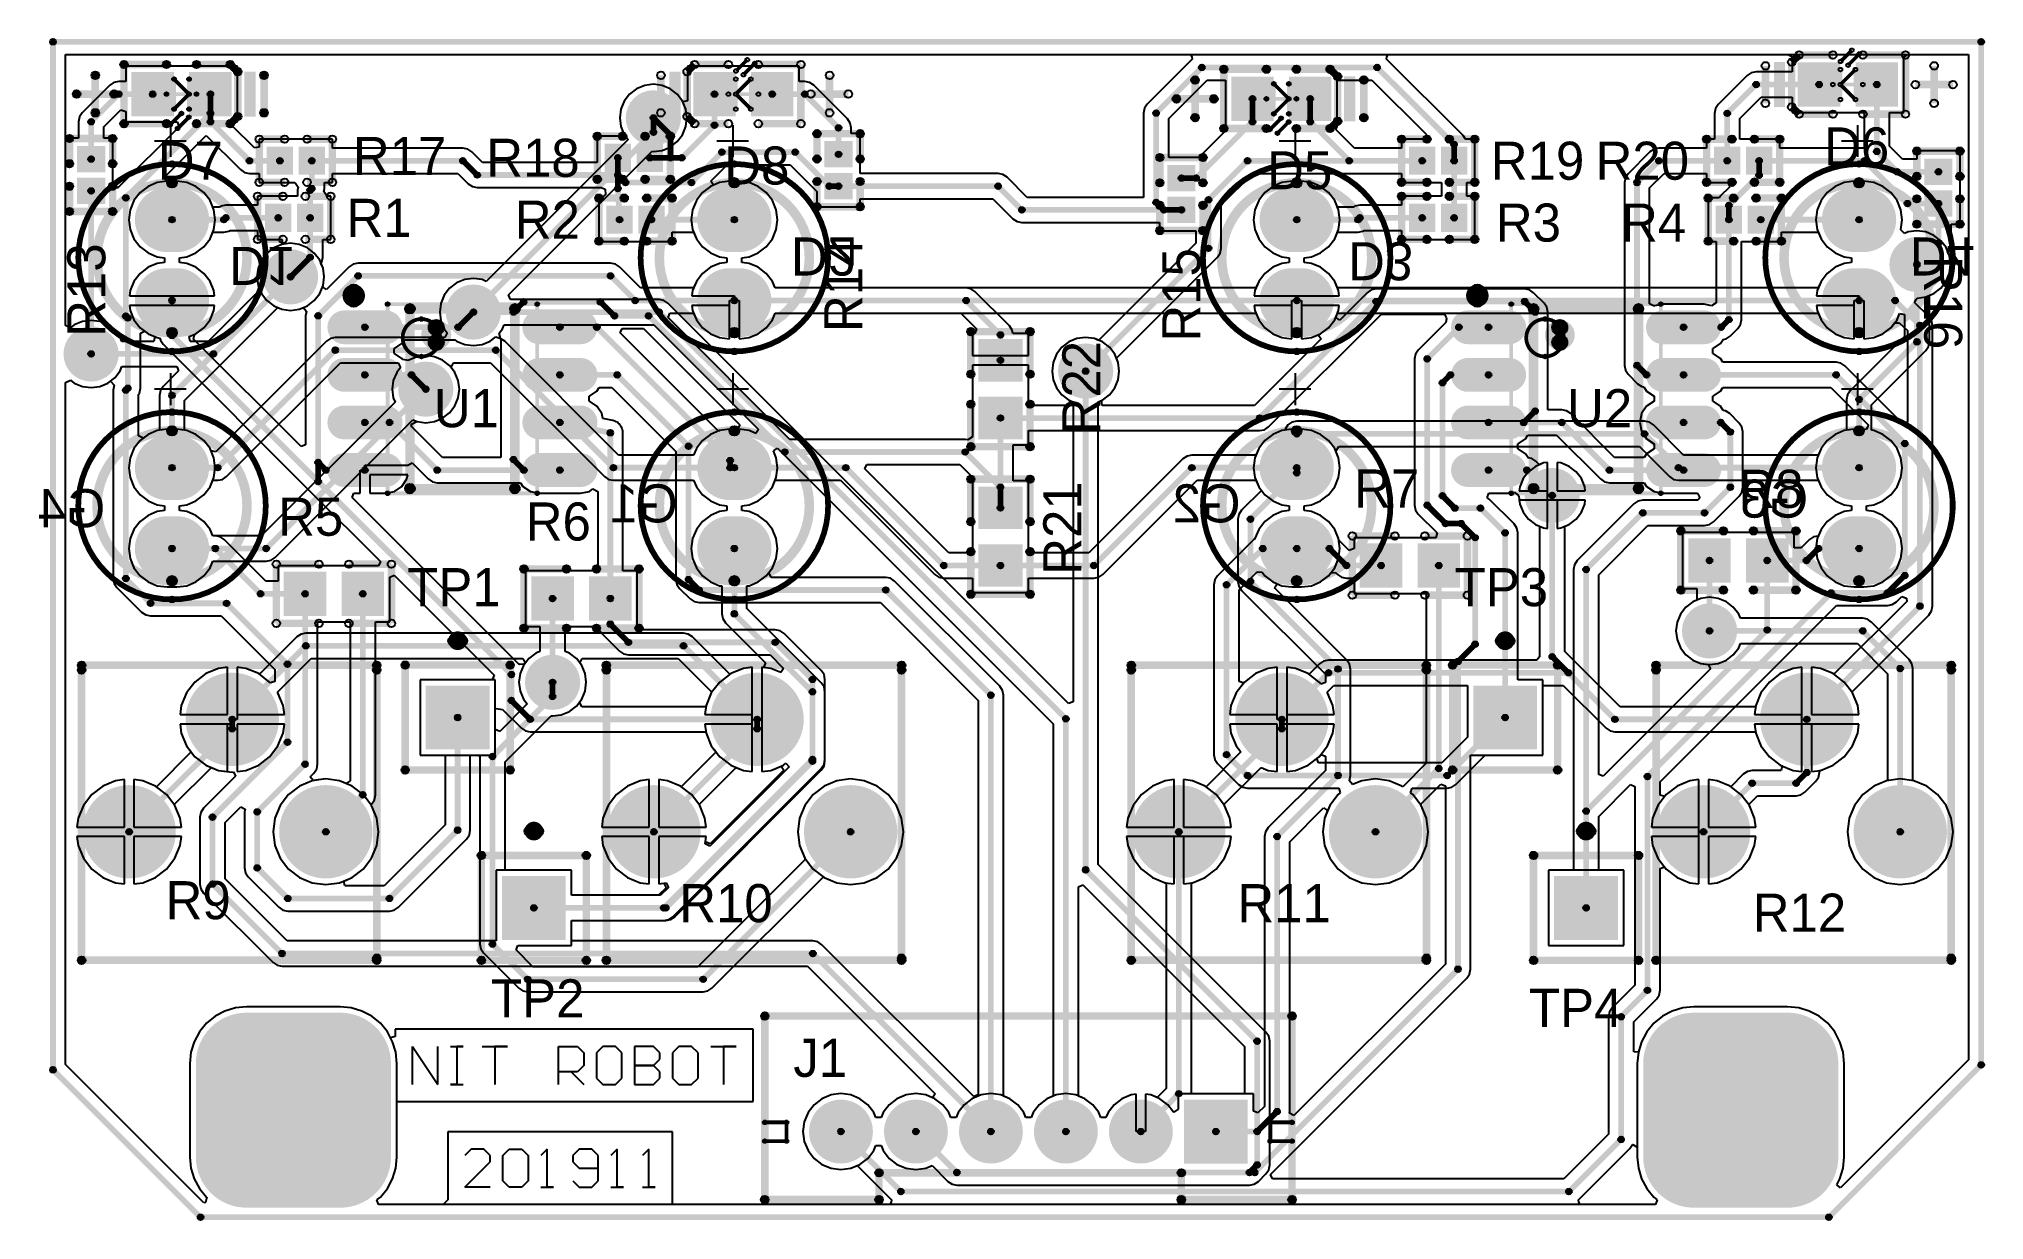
# Model space of a CAD drawing. Header units: millimetres. Extents: x -51.7 to 0.1, y -4.1 to 27.4.
import ezdxf

# ---------------------------------------------------------------- set-up
doc = ezdxf.new("R2010")
doc.units = ezdxf.units.MM
for name, color, linetype in [('BottomLayer', 5, 'Continuous'), ('BottomOverlay', 54, 'Continuous'), ('BottomSolder', 6, 'Continuous'), ('KeepOutLayer', 6, 'Continuous'), ('Mechanical13', 56, 'Continuous'), ('Mechanical15', 56, 'Continuous'), ('MultiLayer', 9, 'Continuous'), ('PadHoleLayer', 156, 'Continuous'), ('TopLayer', 1, 'Continuous'), ('TopOverlay', 2, 'Continuous'), ('TopPaste', 8, 'Continuous'), ('TopSolder', 216, 'Continuous'), ('ViaHoleLayer', 16, 'Continuous')]:
    doc.layers.add(name, color=color, linetype=linetype)

msp = doc.modelspace()

# ---------------------------------------------------------------- texts
at = {"layer": 'BottomOverlay', "text_generation_flag": 2}
for s, p in [('D1', (-46.672, 21.892)), ('D2', (-31.686, 22.146)), ('D3', (-16.827, 22.019)), ('D4', (-1.841, 22.146))]:
    msp.add_text(s, height=1.016, rotation=180, dxfattribs=at).set_placement(p)
for s, p in [('G1', (-34.706, 14.542)), ('G2', (-19.692, 14.542)), ('G3', (-4.551, 14.669)), ('G4', (-49.974, 14.415))]:
    msp.add_text(s, height=1.016, dxfattribs=at).set_placement(p)
at = {"layer": 'TopOverlay'}
for s, p in [('D6', (-4.127, 24.067)), ('D7', (-48.577, 23.686)), ('R17', (-43.37, 23.813)), ('R18', (-39.814, 23.765)), ('D8', (-33.464, 23.559)), ('D5', (-18.986, 23.432)), ('R19', (-13.017, 23.686)), ('R20', (-10.223, 23.686)), ('R1', (-43.541, 22.162)), ('R2', (-39.052, 22.114)), ('R3', (-12.882, 22.035)), ('R4', (-9.544, 22.035)), ('U1', (-41.211, 17.082)), ('U2', (-10.985, 17.082)), ('R7', (-16.662, 14.94)), ('R8', (-6.413, 14.931)), ('R5', (-45.364, 14.186)), ('R6', (-38.76, 14.059)), ('TP1', (-41.922, 12.307)), ('TP3', (-13.982, 12.307)), ('R9', (-48.367, 3.953)), ('R10', (-34.666, 3.874)), ('R11', (-19.777, 3.874)), ('R12', (-6.032, 3.62)), ('TP2', (-39.687, 1.334)), ('TP4', (-12.001, 1.08)), ('J1', (-31.623, -0.254))]:
    msp.add_text(s, height=1.016, dxfattribs=at).set_placement(p)
for s, rotation, p in [('R13', 90, (-49.974, 19.495)), ('R14', 90, (-29.781, 19.622)), ('R15', 90, (-20.764, 19.368)), ('R16', 270, (-1.46, 21.654)), ('R22', 90, (-23.431, 16.892)), ('R21', 90, (-23.939, 13.145))]:
    msp.add_text(s, height=1.016, rotation=rotation, dxfattribs=at).set_placement(p)

# ---------------------------------------------------------------- blocks, each defined once
blk = doc.blocks.new('0402_R_1')
at = {"layer": 'TopLayer'}
for points in [[(-0.725, 0.325), (-0.125, 0.325), (-0.125, -0.325), (-0.725, -0.325)], [(0.125, 0.325), (0.725, 0.325), (0.725, -0.325), (0.125, -0.325)]]:
    blk.add_hatch(color=1, dxfattribs=at).paths.add_polyline_path(points)
at = {"layer": 'TopOverlay'}
h = blk.add_hatch(color=2, dxfattribs=at)
edge = h.paths.add_edge_path()
edge.add_arc((-0.975, 0.575), 0.1, 0, 360)
h = blk.add_hatch(color=2, dxfattribs=at)
edge = h.paths.add_edge_path()
edge.add_arc((-0.975, 0.575), 0.1, 0, 360)
for points in [[(-1.075, 0.575), (-0.875, 0.575), (-0.875, -0.575), (-1.075, -0.575)], [(-0.3, 0.675), (-0.3, 0.475), (-0.975, 0.475), (-0.975, 0.675)], [(0.975, 0.675), (0.975, 0.475), (0.3, 0.475), (0.3, 0.675)], [(0.875, 0.575), (1.075, 0.575), (1.075, -0.575), (0.875, -0.575)], [(-0.3, -0.475), (-0.3, -0.675), (-0.975, -0.675), (-0.975, -0.475)], [(0.975, -0.475), (0.975, -0.675), (0.3, -0.675), (0.3, -0.475)]]:
    blk.add_hatch(color=2, dxfattribs=at).paths.add_polyline_path(points)
h = blk.add_hatch(color=2, dxfattribs=at)
edge = h.paths.add_edge_path()
edge.add_arc((-0.3, 0.575), 0.1, 0, 360)
h = blk.add_hatch(color=2, dxfattribs=at)
edge = h.paths.add_edge_path()
edge.add_arc((0.3, 0.575), 0.1, 0, 360)
h = blk.add_hatch(color=2, dxfattribs=at)
edge = h.paths.add_edge_path()
edge.add_arc((0.975, 0.575), 0.1, 0, 360)
h = blk.add_hatch(color=2, dxfattribs=at)
edge = h.paths.add_edge_path()
edge.add_arc((0.975, 0.575), 0.1, 0, 360)
h = blk.add_hatch(color=2, dxfattribs=at)
edge = h.paths.add_edge_path()
edge.add_arc((-0.975, -0.575), 0.1, 0, 360)
h = blk.add_hatch(color=2, dxfattribs=at)
edge = h.paths.add_edge_path()
edge.add_arc((-0.975, -0.575), 0.1, 0, 360)
h = blk.add_hatch(color=2, dxfattribs=at)
edge = h.paths.add_edge_path()
edge.add_arc((-0.3, -0.575), 0.1, 0, 360)
h = blk.add_hatch(color=2, dxfattribs=at)
edge = h.paths.add_edge_path()
edge.add_arc((0.3, -0.575), 0.1, 0, 360)
h = blk.add_hatch(color=2, dxfattribs=at)
edge = h.paths.add_edge_path()
edge.add_arc((0.975, -0.575), 0.1, 0, 360)
h = blk.add_hatch(color=2, dxfattribs=at)
edge = h.paths.add_edge_path()
edge.add_arc((0.975, -0.575), 0.1, 0, 360)
at = {"layer": 'TopPaste'}
for points in [[(-0.725, 0.325), (-0.125, 0.325), (-0.125, -0.325), (-0.725, -0.325)], [(0.125, 0.325), (0.725, 0.325), (0.725, -0.325), (0.125, -0.325)]]:
    blk.add_hatch(color=8, dxfattribs=at).paths.add_polyline_path(points)
at = {"layer": 'TopSolder'}
for points in [[(-0.776, 0.376), (-0.074, 0.376), (-0.074, -0.376), (-0.776, -0.376)], [(0.074, 0.376), (0.776, 0.376), (0.776, -0.376), (0.074, -0.376)]]:
    blk.add_hatch(color=216, dxfattribs=at).paths.add_polyline_path(points)
at = {"layer": 'TopOverlay'}
for centre in [(-0.975, 0.575), (-0.975, 0.575), (-0.3, 0.575), (0.3, 0.575), (0.975, 0.575), (0.975, 0.575), (-0.975, -0.575), (-0.975, -0.575), (-0.3, -0.575), (0.3, -0.575), (0.975, -0.575), (0.975, -0.575)]:
    blk.add_circle(centre, 0.1, dxfattribs=at)
blk = doc.blocks.new('0402_R_2')
at = {"layer": 'TopLayer'}
for points in [[(-0.725, 0.325), (-0.125, 0.325), (-0.125, -0.325), (-0.725, -0.325)], [(0.125, 0.325), (0.725, 0.325), (0.725, -0.325), (0.125, -0.325)]]:
    blk.add_hatch(color=1, dxfattribs=at).paths.add_polyline_path(points)
at = {"layer": 'TopOverlay'}
h = blk.add_hatch(color=2, dxfattribs=at)
edge = h.paths.add_edge_path()
edge.add_arc((-0.975, 0.575), 0.1, 0, 360)
h = blk.add_hatch(color=2, dxfattribs=at)
edge = h.paths.add_edge_path()
edge.add_arc((-0.975, 0.575), 0.1, 0, 360)
for points in [[(-1.075, 0.575), (-0.875, 0.575), (-0.875, -0.575), (-1.075, -0.575)], [(-0.3, 0.675), (-0.3, 0.475), (-0.975, 0.475), (-0.975, 0.675)], [(0.975, 0.675), (0.975, 0.475), (0.3, 0.475), (0.3, 0.675)], [(0.875, 0.575), (1.075, 0.575), (1.075, -0.575), (0.875, -0.575)], [(-0.3, -0.475), (-0.3, -0.675), (-0.975, -0.675), (-0.975, -0.475)], [(0.975, -0.475), (0.975, -0.675), (0.3, -0.675), (0.3, -0.475)]]:
    blk.add_hatch(color=2, dxfattribs=at).paths.add_polyline_path(points)
h = blk.add_hatch(color=2, dxfattribs=at)
edge = h.paths.add_edge_path()
edge.add_arc((-0.3, 0.575), 0.1, 0, 360)
h = blk.add_hatch(color=2, dxfattribs=at)
edge = h.paths.add_edge_path()
edge.add_arc((0.3, 0.575), 0.1, 0, 360)
h = blk.add_hatch(color=2, dxfattribs=at)
edge = h.paths.add_edge_path()
edge.add_arc((0.975, 0.575), 0.1, 0, 360)
h = blk.add_hatch(color=2, dxfattribs=at)
edge = h.paths.add_edge_path()
edge.add_arc((0.975, 0.575), 0.1, 0, 360)
h = blk.add_hatch(color=2, dxfattribs=at)
edge = h.paths.add_edge_path()
edge.add_arc((-0.975, -0.575), 0.1, 0, 360)
h = blk.add_hatch(color=2, dxfattribs=at)
edge = h.paths.add_edge_path()
edge.add_arc((-0.975, -0.575), 0.1, 0, 360)
h = blk.add_hatch(color=2, dxfattribs=at)
edge = h.paths.add_edge_path()
edge.add_arc((-0.3, -0.575), 0.1, 0, 360)
h = blk.add_hatch(color=2, dxfattribs=at)
edge = h.paths.add_edge_path()
edge.add_arc((0.3, -0.575), 0.1, 0, 360)
h = blk.add_hatch(color=2, dxfattribs=at)
edge = h.paths.add_edge_path()
edge.add_arc((0.975, -0.575), 0.1, 0, 360)
h = blk.add_hatch(color=2, dxfattribs=at)
edge = h.paths.add_edge_path()
edge.add_arc((0.975, -0.575), 0.1, 0, 360)
at = {"layer": 'TopPaste'}
for points in [[(-0.725, 0.325), (-0.125, 0.325), (-0.125, -0.325), (-0.725, -0.325)], [(0.125, 0.325), (0.725, 0.325), (0.725, -0.325), (0.125, -0.325)]]:
    blk.add_hatch(color=8, dxfattribs=at).paths.add_polyline_path(points)
at = {"layer": 'TopSolder'}
for points in [[(-0.776, 0.376), (-0.074, 0.376), (-0.074, -0.376), (-0.776, -0.376)], [(0.074, 0.376), (0.776, 0.376), (0.776, -0.376), (0.074, -0.376)]]:
    blk.add_hatch(color=216, dxfattribs=at).paths.add_polyline_path(points)
at = {"layer": 'TopOverlay'}
for centre in [(-0.975, 0.575), (-0.975, 0.575), (-0.3, 0.575), (0.3, 0.575), (0.975, 0.575), (0.975, 0.575), (-0.975, -0.575), (-0.975, -0.575), (-0.3, -0.575), (0.3, -0.575), (0.975, -0.575), (0.975, -0.575)]:
    blk.add_circle(centre, 0.1, dxfattribs=at)
blk = doc.blocks.new('0402_R_3')
at = {"layer": 'TopLayer'}
for points in [[(-0.725, 0.325), (-0.125, 0.325), (-0.125, -0.325), (-0.725, -0.325)], [(0.125, 0.325), (0.725, 0.325), (0.725, -0.325), (0.125, -0.325)]]:
    blk.add_hatch(color=1, dxfattribs=at).paths.add_polyline_path(points)
at = {"layer": 'TopOverlay'}
h = blk.add_hatch(color=2, dxfattribs=at)
edge = h.paths.add_edge_path()
edge.add_arc((-0.975, 0.575), 0.1, 0, 360)
h = blk.add_hatch(color=2, dxfattribs=at)
edge = h.paths.add_edge_path()
edge.add_arc((-0.975, 0.575), 0.1, 0, 360)
for points in [[(-0.875, -0.575), (-1.075, -0.575), (-1.075, 0.575), (-0.875, 0.575)], [(-0.975, 0.475), (-0.975, 0.675), (-0.3, 0.675), (-0.3, 0.475)], [(0.3, 0.475), (0.3, 0.675), (0.975, 0.675), (0.975, 0.475)], [(1.075, -0.575), (0.875, -0.575), (0.875, 0.575), (1.075, 0.575)], [(-0.975, -0.675), (-0.975, -0.475), (-0.3, -0.475), (-0.3, -0.675)], [(0.3, -0.675), (0.3, -0.475), (0.975, -0.475), (0.975, -0.675)]]:
    blk.add_hatch(color=2, dxfattribs=at).paths.add_polyline_path(points)
h = blk.add_hatch(color=2, dxfattribs=at)
edge = h.paths.add_edge_path()
edge.add_arc((-0.3, 0.575), 0.1, 0, 360)
h = blk.add_hatch(color=2, dxfattribs=at)
edge = h.paths.add_edge_path()
edge.add_arc((0.3, 0.575), 0.1, 0, 360)
h = blk.add_hatch(color=2, dxfattribs=at)
edge = h.paths.add_edge_path()
edge.add_arc((0.975, 0.575), 0.1, 0, 360)
h = blk.add_hatch(color=2, dxfattribs=at)
edge = h.paths.add_edge_path()
edge.add_arc((0.975, 0.575), 0.1, 0, 360)
h = blk.add_hatch(color=2, dxfattribs=at)
edge = h.paths.add_edge_path()
edge.add_arc((-0.975, -0.575), 0.1, 0, 360)
h = blk.add_hatch(color=2, dxfattribs=at)
edge = h.paths.add_edge_path()
edge.add_arc((-0.975, -0.575), 0.1, 0, 360)
h = blk.add_hatch(color=2, dxfattribs=at)
edge = h.paths.add_edge_path()
edge.add_arc((-0.3, -0.575), 0.1, 0, 360)
h = blk.add_hatch(color=2, dxfattribs=at)
edge = h.paths.add_edge_path()
edge.add_arc((0.3, -0.575), 0.1, 0, 360)
h = blk.add_hatch(color=2, dxfattribs=at)
edge = h.paths.add_edge_path()
edge.add_arc((0.975, -0.575), 0.1, 0, 360)
h = blk.add_hatch(color=2, dxfattribs=at)
edge = h.paths.add_edge_path()
edge.add_arc((0.975, -0.575), 0.1, 0, 360)
at = {"layer": 'TopPaste'}
for points in [[(-0.725, 0.325), (-0.125, 0.325), (-0.125, -0.325), (-0.725, -0.325)], [(0.125, 0.325), (0.725, 0.325), (0.725, -0.325), (0.125, -0.325)]]:
    blk.add_hatch(color=8, dxfattribs=at).paths.add_polyline_path(points)
at = {"layer": 'TopSolder'}
for points in [[(-0.776, 0.376), (-0.074, 0.376), (-0.074, -0.376), (-0.776, -0.376)], [(0.074, 0.376), (0.776, 0.376), (0.776, -0.376), (0.074, -0.376)]]:
    blk.add_hatch(color=216, dxfattribs=at).paths.add_polyline_path(points)
at = {"layer": 'TopOverlay'}
for centre in [(-0.975, 0.575), (-0.975, 0.575), (-0.3, 0.575), (0.3, 0.575), (0.975, 0.575), (0.975, 0.575), (-0.975, -0.575), (-0.975, -0.575), (-0.3, -0.575), (0.3, -0.575), (0.975, -0.575), (0.975, -0.575)]:
    blk.add_circle(centre, 0.1, dxfattribs=at)
blk = doc.blocks.new('0402_R_4')
at = {"layer": 'TopLayer'}
for points in [[(-0.725, 0.325), (-0.125, 0.325), (-0.125, -0.325), (-0.725, -0.325)], [(0.125, 0.325), (0.725, 0.325), (0.725, -0.325), (0.125, -0.325)]]:
    blk.add_hatch(color=1, dxfattribs=at).paths.add_polyline_path(points)
at = {"layer": 'TopOverlay'}
h = blk.add_hatch(color=2, dxfattribs=at)
edge = h.paths.add_edge_path()
edge.add_arc((-0.975, 0.575), 0.1, 0, 360)
h = blk.add_hatch(color=2, dxfattribs=at)
edge = h.paths.add_edge_path()
edge.add_arc((-0.975, 0.575), 0.1, 0, 360)
for points in [[(-0.875, -0.575), (-1.075, -0.575), (-1.075, 0.575), (-0.875, 0.575)], [(-0.975, 0.475), (-0.975, 0.675), (-0.3, 0.675), (-0.3, 0.475)], [(0.3, 0.475), (0.3, 0.675), (0.975, 0.675), (0.975, 0.475)], [(1.075, -0.575), (0.875, -0.575), (0.875, 0.575), (1.075, 0.575)], [(-0.975, -0.675), (-0.975, -0.475), (-0.3, -0.475), (-0.3, -0.675)], [(0.3, -0.675), (0.3, -0.475), (0.975, -0.475), (0.975, -0.675)]]:
    blk.add_hatch(color=2, dxfattribs=at).paths.add_polyline_path(points)
h = blk.add_hatch(color=2, dxfattribs=at)
edge = h.paths.add_edge_path()
edge.add_arc((-0.3, 0.575), 0.1, 0, 360)
h = blk.add_hatch(color=2, dxfattribs=at)
edge = h.paths.add_edge_path()
edge.add_arc((0.3, 0.575), 0.1, 0, 360)
h = blk.add_hatch(color=2, dxfattribs=at)
edge = h.paths.add_edge_path()
edge.add_arc((0.975, 0.575), 0.1, 0, 360)
h = blk.add_hatch(color=2, dxfattribs=at)
edge = h.paths.add_edge_path()
edge.add_arc((0.975, 0.575), 0.1, 0, 360)
h = blk.add_hatch(color=2, dxfattribs=at)
edge = h.paths.add_edge_path()
edge.add_arc((-0.975, -0.575), 0.1, 0, 360)
h = blk.add_hatch(color=2, dxfattribs=at)
edge = h.paths.add_edge_path()
edge.add_arc((-0.975, -0.575), 0.1, 0, 360)
h = blk.add_hatch(color=2, dxfattribs=at)
edge = h.paths.add_edge_path()
edge.add_arc((-0.3, -0.575), 0.1, 0, 360)
h = blk.add_hatch(color=2, dxfattribs=at)
edge = h.paths.add_edge_path()
edge.add_arc((0.3, -0.575), 0.1, 0, 360)
h = blk.add_hatch(color=2, dxfattribs=at)
edge = h.paths.add_edge_path()
edge.add_arc((0.975, -0.575), 0.1, 0, 360)
h = blk.add_hatch(color=2, dxfattribs=at)
edge = h.paths.add_edge_path()
edge.add_arc((0.975, -0.575), 0.1, 0, 360)
at = {"layer": 'TopPaste'}
for points in [[(-0.725, 0.325), (-0.125, 0.325), (-0.125, -0.325), (-0.725, -0.325)], [(0.125, 0.325), (0.725, 0.325), (0.725, -0.325), (0.125, -0.325)]]:
    blk.add_hatch(color=8, dxfattribs=at).paths.add_polyline_path(points)
at = {"layer": 'TopSolder'}
for points in [[(-0.776, 0.376), (-0.074, 0.376), (-0.074, -0.376), (-0.776, -0.376)], [(0.074, 0.376), (0.776, 0.376), (0.776, -0.376), (0.074, -0.376)]]:
    blk.add_hatch(color=216, dxfattribs=at).paths.add_polyline_path(points)
at = {"layer": 'TopOverlay'}
for centre in [(-0.975, 0.575), (-0.975, 0.575), (-0.3, 0.575), (0.3, 0.575), (0.975, 0.575), (0.975, 0.575), (-0.975, -0.575), (-0.975, -0.575), (-0.3, -0.575), (0.3, -0.575), (0.975, -0.575), (0.975, -0.575)]:
    blk.add_circle(centre, 0.1, dxfattribs=at)
blk = doc.blocks.new('0603_R_5')
at = {"layer": 'TopLayer'}
for points in [[(-1.235, 0.49), (-0.305, 0.49), (-0.305, -0.49), (-1.235, -0.49)], [(0.305, 0.49), (1.235, 0.49), (1.235, -0.49), (0.305, -0.49)]]:
    blk.add_hatch(color=1, dxfattribs=at).paths.add_polyline_path(points)
at = {"layer": 'TopOverlay'}
h = blk.add_hatch(color=2, dxfattribs=at)
edge = h.paths.add_edge_path()
edge.add_arc((-1.535, 0.79), 0.1, 0, 360)
h = blk.add_hatch(color=2, dxfattribs=at)
edge = h.paths.add_edge_path()
edge.add_arc((-1.535, 0.79), 0.1, 0, 360)
for points in [[(-1.635, 0.79), (-1.435, 0.79), (-1.435, -0.79), (-1.635, -0.79)], [(-1.535, 0.69), (-1.535, 0.89), (-0.4, 0.89), (-0.4, 0.69)], [(0.4, 0.69), (0.4, 0.89), (1.535, 0.89), (1.535, 0.69)], [(1.435, 0.79), (1.635, 0.79), (1.635, -0.79), (1.435, -0.79)], [(-1.535, -0.89), (-1.535, -0.69), (-0.4, -0.69), (-0.4, -0.89)], [(0.4, -0.89), (0.4, -0.69), (1.535, -0.69), (1.535, -0.89)]]:
    blk.add_hatch(color=2, dxfattribs=at).paths.add_polyline_path(points)
h = blk.add_hatch(color=2, dxfattribs=at)
edge = h.paths.add_edge_path()
edge.add_arc((-0.4, 0.79), 0.1, 0, 360)
h = blk.add_hatch(color=2, dxfattribs=at)
edge = h.paths.add_edge_path()
edge.add_arc((0.4, 0.79), 0.1, 0, 360)
h = blk.add_hatch(color=2, dxfattribs=at)
edge = h.paths.add_edge_path()
edge.add_arc((1.535, 0.79), 0.1, 0, 360)
h = blk.add_hatch(color=2, dxfattribs=at)
edge = h.paths.add_edge_path()
edge.add_arc((1.535, 0.79), 0.1, 0, 360)
h = blk.add_hatch(color=2, dxfattribs=at)
edge = h.paths.add_edge_path()
edge.add_arc((-1.535, -0.79), 0.1, 0, 360)
h = blk.add_hatch(color=2, dxfattribs=at)
edge = h.paths.add_edge_path()
edge.add_arc((-1.535, -0.79), 0.1, 0, 360)
h = blk.add_hatch(color=2, dxfattribs=at)
edge = h.paths.add_edge_path()
edge.add_arc((-0.4, -0.79), 0.1, 0, 360)
h = blk.add_hatch(color=2, dxfattribs=at)
edge = h.paths.add_edge_path()
edge.add_arc((0.4, -0.79), 0.1, 0, 360)
h = blk.add_hatch(color=2, dxfattribs=at)
edge = h.paths.add_edge_path()
edge.add_arc((1.535, -0.79), 0.1, 0, 360)
h = blk.add_hatch(color=2, dxfattribs=at)
edge = h.paths.add_edge_path()
edge.add_arc((1.535, -0.79), 0.1, 0, 360)
at = {"layer": 'TopPaste'}
for points in [[(-1.235, 0.49), (-0.305, 0.49), (-0.305, -0.49), (-1.235, -0.49)], [(0.305, 0.49), (1.235, 0.49), (1.235, -0.49), (0.305, -0.49)]]:
    blk.add_hatch(color=8, dxfattribs=at).paths.add_polyline_path(points)
at = {"layer": 'TopSolder'}
for points in [[(-1.337, 0.592), (-0.203, 0.592), (-0.203, -0.592), (-1.337, -0.592)], [(0.203, 0.592), (1.337, 0.592), (1.337, -0.592), (0.203, -0.592)]]:
    blk.add_hatch(color=216, dxfattribs=at).paths.add_polyline_path(points)
at = {"layer": 'TopOverlay'}
for centre in [(-1.535, 0.79), (-1.535, 0.79), (-0.4, 0.79), (0.4, 0.79), (1.535, 0.79), (1.535, 0.79), (-1.535, -0.79), (-1.535, -0.79), (-0.4, -0.79), (0.4, -0.79), (1.535, -0.79), (1.535, -0.79)]:
    blk.add_circle(centre, 0.1, dxfattribs=at)
blk = doc.blocks.new('0603_R_6')
at = {"layer": 'TopLayer'}
for points in [[(-1.235, 0.49), (-0.305, 0.49), (-0.305, -0.49), (-1.235, -0.49)], [(0.305, 0.49), (1.235, 0.49), (1.235, -0.49), (0.305, -0.49)]]:
    blk.add_hatch(color=1, dxfattribs=at).paths.add_polyline_path(points)
at = {"layer": 'TopOverlay'}
h = blk.add_hatch(color=2, dxfattribs=at)
edge = h.paths.add_edge_path()
edge.add_arc((-1.535, 0.79), 0.1, 0, 360)
h = blk.add_hatch(color=2, dxfattribs=at)
edge = h.paths.add_edge_path()
edge.add_arc((-1.535, 0.79), 0.1, 0, 360)
for points in [[(-1.635, 0.79), (-1.435, 0.79), (-1.435, -0.79), (-1.635, -0.79)], [(-1.535, 0.69), (-1.535, 0.89), (-0.4, 0.89), (-0.4, 0.69)], [(0.4, 0.69), (0.4, 0.89), (1.535, 0.89), (1.535, 0.69)], [(1.435, 0.79), (1.635, 0.79), (1.635, -0.79), (1.435, -0.79)], [(-1.535, -0.89), (-1.535, -0.69), (-0.4, -0.69), (-0.4, -0.89)], [(0.4, -0.89), (0.4, -0.69), (1.535, -0.69), (1.535, -0.89)]]:
    blk.add_hatch(color=2, dxfattribs=at).paths.add_polyline_path(points)
h = blk.add_hatch(color=2, dxfattribs=at)
edge = h.paths.add_edge_path()
edge.add_arc((-0.4, 0.79), 0.1, 0, 360)
h = blk.add_hatch(color=2, dxfattribs=at)
edge = h.paths.add_edge_path()
edge.add_arc((0.4, 0.79), 0.1, 0, 360)
h = blk.add_hatch(color=2, dxfattribs=at)
edge = h.paths.add_edge_path()
edge.add_arc((1.535, 0.79), 0.1, 0, 360)
h = blk.add_hatch(color=2, dxfattribs=at)
edge = h.paths.add_edge_path()
edge.add_arc((1.535, 0.79), 0.1, 0, 360)
h = blk.add_hatch(color=2, dxfattribs=at)
edge = h.paths.add_edge_path()
edge.add_arc((-1.535, -0.79), 0.1, 0, 360)
h = blk.add_hatch(color=2, dxfattribs=at)
edge = h.paths.add_edge_path()
edge.add_arc((-1.535, -0.79), 0.1, 0, 360)
h = blk.add_hatch(color=2, dxfattribs=at)
edge = h.paths.add_edge_path()
edge.add_arc((-0.4, -0.79), 0.1, 0, 360)
h = blk.add_hatch(color=2, dxfattribs=at)
edge = h.paths.add_edge_path()
edge.add_arc((0.4, -0.79), 0.1, 0, 360)
h = blk.add_hatch(color=2, dxfattribs=at)
edge = h.paths.add_edge_path()
edge.add_arc((1.535, -0.79), 0.1, 0, 360)
h = blk.add_hatch(color=2, dxfattribs=at)
edge = h.paths.add_edge_path()
edge.add_arc((1.535, -0.79), 0.1, 0, 360)
at = {"layer": 'TopPaste'}
for points in [[(-1.235, 0.49), (-0.305, 0.49), (-0.305, -0.49), (-1.235, -0.49)], [(0.305, 0.49), (1.235, 0.49), (1.235, -0.49), (0.305, -0.49)]]:
    blk.add_hatch(color=8, dxfattribs=at).paths.add_polyline_path(points)
at = {"layer": 'TopSolder'}
for points in [[(-1.337, 0.592), (-0.203, 0.592), (-0.203, -0.592), (-1.337, -0.592)], [(0.203, 0.592), (1.337, 0.592), (1.337, -0.592), (0.203, -0.592)]]:
    blk.add_hatch(color=216, dxfattribs=at).paths.add_polyline_path(points)
at = {"layer": 'TopOverlay'}
for centre in [(-1.535, 0.79), (-1.535, 0.79), (-0.4, 0.79), (0.4, 0.79), (1.535, 0.79), (1.535, 0.79), (-1.535, -0.79), (-1.535, -0.79), (-0.4, -0.79), (0.4, -0.79), (1.535, -0.79), (1.535, -0.79)]:
    blk.add_circle(centre, 0.1, dxfattribs=at)
blk = doc.blocks.new('0402_R_7')
at = {"layer": 'TopLayer'}
for points in [[(-0.725, 0.325), (-0.125, 0.325), (-0.125, -0.325), (-0.725, -0.325)], [(0.125, 0.325), (0.725, 0.325), (0.725, -0.325), (0.125, -0.325)]]:
    blk.add_hatch(color=1, dxfattribs=at).paths.add_polyline_path(points)
at = {"layer": 'TopOverlay'}
h = blk.add_hatch(color=2, dxfattribs=at)
edge = h.paths.add_edge_path()
edge.add_arc((-0.975, 0.575), 0.1, 0, 360)
h = blk.add_hatch(color=2, dxfattribs=at)
edge = h.paths.add_edge_path()
edge.add_arc((-0.975, 0.575), 0.1, 0, 360)
for points in [[(-1.075, 0.575), (-0.875, 0.575), (-0.875, -0.575), (-1.075, -0.575)], [(-0.3, 0.675), (-0.3, 0.475), (-0.975, 0.475), (-0.975, 0.675)], [(0.975, 0.675), (0.975, 0.475), (0.3, 0.475), (0.3, 0.675)], [(0.875, 0.575), (1.075, 0.575), (1.075, -0.575), (0.875, -0.575)], [(-0.3, -0.475), (-0.3, -0.675), (-0.975, -0.675), (-0.975, -0.475)], [(0.975, -0.475), (0.975, -0.675), (0.3, -0.675), (0.3, -0.475)]]:
    blk.add_hatch(color=2, dxfattribs=at).paths.add_polyline_path(points)
h = blk.add_hatch(color=2, dxfattribs=at)
edge = h.paths.add_edge_path()
edge.add_arc((-0.3, 0.575), 0.1, 0, 360)
h = blk.add_hatch(color=2, dxfattribs=at)
edge = h.paths.add_edge_path()
edge.add_arc((0.3, 0.575), 0.1, 0, 360)
h = blk.add_hatch(color=2, dxfattribs=at)
edge = h.paths.add_edge_path()
edge.add_arc((0.975, 0.575), 0.1, 0, 360)
h = blk.add_hatch(color=2, dxfattribs=at)
edge = h.paths.add_edge_path()
edge.add_arc((0.975, 0.575), 0.1, 0, 360)
h = blk.add_hatch(color=2, dxfattribs=at)
edge = h.paths.add_edge_path()
edge.add_arc((-0.975, -0.575), 0.1, 0, 360)
h = blk.add_hatch(color=2, dxfattribs=at)
edge = h.paths.add_edge_path()
edge.add_arc((-0.975, -0.575), 0.1, 0, 360)
h = blk.add_hatch(color=2, dxfattribs=at)
edge = h.paths.add_edge_path()
edge.add_arc((-0.3, -0.575), 0.1, 0, 360)
h = blk.add_hatch(color=2, dxfattribs=at)
edge = h.paths.add_edge_path()
edge.add_arc((0.3, -0.575), 0.1, 0, 360)
h = blk.add_hatch(color=2, dxfattribs=at)
edge = h.paths.add_edge_path()
edge.add_arc((0.975, -0.575), 0.1, 0, 360)
h = blk.add_hatch(color=2, dxfattribs=at)
edge = h.paths.add_edge_path()
edge.add_arc((0.975, -0.575), 0.1, 0, 360)
at = {"layer": 'TopPaste'}
for points in [[(-0.725, 0.325), (-0.125, 0.325), (-0.125, -0.325), (-0.725, -0.325)], [(0.125, 0.325), (0.725, 0.325), (0.725, -0.325), (0.125, -0.325)]]:
    blk.add_hatch(color=8, dxfattribs=at).paths.add_polyline_path(points)
at = {"layer": 'TopSolder'}
for points in [[(-0.776, 0.376), (-0.074, 0.376), (-0.074, -0.376), (-0.776, -0.376)], [(0.074, 0.376), (0.776, 0.376), (0.776, -0.376), (0.074, -0.376)]]:
    blk.add_hatch(color=216, dxfattribs=at).paths.add_polyline_path(points)
at = {"layer": 'TopOverlay'}
for centre in [(-0.975, 0.575), (-0.975, 0.575), (-0.3, 0.575), (0.3, 0.575), (0.975, 0.575), (0.975, 0.575), (-0.975, -0.575), (-0.975, -0.575), (-0.3, -0.575), (0.3, -0.575), (0.975, -0.575), (0.975, -0.575)]:
    blk.add_circle(centre, 0.1, dxfattribs=at)
blk = doc.blocks.new('0402_R_8')
at = {"layer": 'TopLayer'}
for points in [[(-0.725, 0.325), (-0.125, 0.325), (-0.125, -0.325), (-0.725, -0.325)], [(0.125, 0.325), (0.725, 0.325), (0.725, -0.325), (0.125, -0.325)]]:
    blk.add_hatch(color=1, dxfattribs=at).paths.add_polyline_path(points)
at = {"layer": 'TopOverlay'}
h = blk.add_hatch(color=2, dxfattribs=at)
edge = h.paths.add_edge_path()
edge.add_arc((-0.975, 0.575), 0.1, 0, 360)
h = blk.add_hatch(color=2, dxfattribs=at)
edge = h.paths.add_edge_path()
edge.add_arc((-0.975, 0.575), 0.1, 0, 360)
for points in [[(-1.075, 0.575), (-0.875, 0.575), (-0.875, -0.575), (-1.075, -0.575)], [(-0.3, 0.675), (-0.3, 0.475), (-0.975, 0.475), (-0.975, 0.675)], [(0.975, 0.675), (0.975, 0.475), (0.3, 0.475), (0.3, 0.675)], [(0.875, 0.575), (1.075, 0.575), (1.075, -0.575), (0.875, -0.575)], [(-0.3, -0.475), (-0.3, -0.675), (-0.975, -0.675), (-0.975, -0.475)], [(0.975, -0.475), (0.975, -0.675), (0.3, -0.675), (0.3, -0.475)]]:
    blk.add_hatch(color=2, dxfattribs=at).paths.add_polyline_path(points)
h = blk.add_hatch(color=2, dxfattribs=at)
edge = h.paths.add_edge_path()
edge.add_arc((-0.3, 0.575), 0.1, 0, 360)
h = blk.add_hatch(color=2, dxfattribs=at)
edge = h.paths.add_edge_path()
edge.add_arc((0.3, 0.575), 0.1, 0, 360)
h = blk.add_hatch(color=2, dxfattribs=at)
edge = h.paths.add_edge_path()
edge.add_arc((0.975, 0.575), 0.1, 0, 360)
h = blk.add_hatch(color=2, dxfattribs=at)
edge = h.paths.add_edge_path()
edge.add_arc((0.975, 0.575), 0.1, 0, 360)
h = blk.add_hatch(color=2, dxfattribs=at)
edge = h.paths.add_edge_path()
edge.add_arc((-0.975, -0.575), 0.1, 0, 360)
h = blk.add_hatch(color=2, dxfattribs=at)
edge = h.paths.add_edge_path()
edge.add_arc((-0.975, -0.575), 0.1, 0, 360)
h = blk.add_hatch(color=2, dxfattribs=at)
edge = h.paths.add_edge_path()
edge.add_arc((-0.3, -0.575), 0.1, 0, 360)
h = blk.add_hatch(color=2, dxfattribs=at)
edge = h.paths.add_edge_path()
edge.add_arc((0.3, -0.575), 0.1, 0, 360)
h = blk.add_hatch(color=2, dxfattribs=at)
edge = h.paths.add_edge_path()
edge.add_arc((0.975, -0.575), 0.1, 0, 360)
h = blk.add_hatch(color=2, dxfattribs=at)
edge = h.paths.add_edge_path()
edge.add_arc((0.975, -0.575), 0.1, 0, 360)
at = {"layer": 'TopPaste'}
for points in [[(-0.725, 0.325), (-0.125, 0.325), (-0.125, -0.325), (-0.725, -0.325)], [(0.125, 0.325), (0.725, 0.325), (0.725, -0.325), (0.125, -0.325)]]:
    blk.add_hatch(color=8, dxfattribs=at).paths.add_polyline_path(points)
at = {"layer": 'TopSolder'}
for points in [[(-0.776, 0.376), (-0.074, 0.376), (-0.074, -0.376), (-0.776, -0.376)], [(0.074, 0.376), (0.776, 0.376), (0.776, -0.376), (0.074, -0.376)]]:
    blk.add_hatch(color=216, dxfattribs=at).paths.add_polyline_path(points)
at = {"layer": 'TopOverlay'}
for centre in [(-0.975, 0.575), (-0.975, 0.575), (-0.3, 0.575), (0.3, 0.575), (0.975, 0.575), (0.975, 0.575), (-0.975, -0.575), (-0.975, -0.575), (-0.3, -0.575), (0.3, -0.575), (0.975, -0.575), (0.975, -0.575)]:
    blk.add_circle(centre, 0.1, dxfattribs=at)
blk = doc.blocks.new('0402_R_9')
at = {"layer": 'TopLayer'}
for points in [[(-0.725, 0.325), (-0.125, 0.325), (-0.125, -0.325), (-0.725, -0.325)], [(0.125, 0.325), (0.725, 0.325), (0.725, -0.325), (0.125, -0.325)]]:
    blk.add_hatch(color=1, dxfattribs=at).paths.add_polyline_path(points)
at = {"layer": 'TopOverlay'}
h = blk.add_hatch(color=2, dxfattribs=at)
edge = h.paths.add_edge_path()
edge.add_arc((-0.975, 0.575), 0.1, 0, 360)
h = blk.add_hatch(color=2, dxfattribs=at)
edge = h.paths.add_edge_path()
edge.add_arc((-0.975, 0.575), 0.1, 0, 360)
for points in [[(-1.075, 0.575), (-0.875, 0.575), (-0.875, -0.575), (-1.075, -0.575)], [(-0.3, 0.675), (-0.3, 0.475), (-0.975, 0.475), (-0.975, 0.675)], [(0.975, 0.675), (0.975, 0.475), (0.3, 0.475), (0.3, 0.675)], [(0.875, 0.575), (1.075, 0.575), (1.075, -0.575), (0.875, -0.575)], [(-0.3, -0.475), (-0.3, -0.675), (-0.975, -0.675), (-0.975, -0.475)], [(0.975, -0.475), (0.975, -0.675), (0.3, -0.675), (0.3, -0.475)]]:
    blk.add_hatch(color=2, dxfattribs=at).paths.add_polyline_path(points)
h = blk.add_hatch(color=2, dxfattribs=at)
edge = h.paths.add_edge_path()
edge.add_arc((-0.3, 0.575), 0.1, 0, 360)
h = blk.add_hatch(color=2, dxfattribs=at)
edge = h.paths.add_edge_path()
edge.add_arc((0.3, 0.575), 0.1, 0, 360)
h = blk.add_hatch(color=2, dxfattribs=at)
edge = h.paths.add_edge_path()
edge.add_arc((0.975, 0.575), 0.1, 0, 360)
h = blk.add_hatch(color=2, dxfattribs=at)
edge = h.paths.add_edge_path()
edge.add_arc((0.975, 0.575), 0.1, 0, 360)
h = blk.add_hatch(color=2, dxfattribs=at)
edge = h.paths.add_edge_path()
edge.add_arc((-0.975, -0.575), 0.1, 0, 360)
h = blk.add_hatch(color=2, dxfattribs=at)
edge = h.paths.add_edge_path()
edge.add_arc((-0.975, -0.575), 0.1, 0, 360)
h = blk.add_hatch(color=2, dxfattribs=at)
edge = h.paths.add_edge_path()
edge.add_arc((-0.3, -0.575), 0.1, 0, 360)
h = blk.add_hatch(color=2, dxfattribs=at)
edge = h.paths.add_edge_path()
edge.add_arc((0.3, -0.575), 0.1, 0, 360)
h = blk.add_hatch(color=2, dxfattribs=at)
edge = h.paths.add_edge_path()
edge.add_arc((0.975, -0.575), 0.1, 0, 360)
h = blk.add_hatch(color=2, dxfattribs=at)
edge = h.paths.add_edge_path()
edge.add_arc((0.975, -0.575), 0.1, 0, 360)
at = {"layer": 'TopPaste'}
for points in [[(-0.725, 0.325), (-0.125, 0.325), (-0.125, -0.325), (-0.725, -0.325)], [(0.125, 0.325), (0.725, 0.325), (0.725, -0.325), (0.125, -0.325)]]:
    blk.add_hatch(color=8, dxfattribs=at).paths.add_polyline_path(points)
at = {"layer": 'TopSolder'}
for points in [[(-0.776, 0.376), (-0.074, 0.376), (-0.074, -0.376), (-0.776, -0.376)], [(0.074, 0.376), (0.776, 0.376), (0.776, -0.376), (0.074, -0.376)]]:
    blk.add_hatch(color=216, dxfattribs=at).paths.add_polyline_path(points)
at = {"layer": 'TopOverlay'}
for centre in [(-0.975, 0.575), (-0.975, 0.575), (-0.3, 0.575), (0.3, 0.575), (0.975, 0.575), (0.975, 0.575), (-0.975, -0.575), (-0.975, -0.575), (-0.3, -0.575), (0.3, -0.575), (0.975, -0.575), (0.975, -0.575)]:
    blk.add_circle(centre, 0.1, dxfattribs=at)
blk = doc.blocks.new('0402_R_10')
at = {"layer": 'TopLayer'}
for points in [[(-0.725, 0.325), (-0.125, 0.325), (-0.125, -0.325), (-0.725, -0.325)], [(0.125, 0.325), (0.725, 0.325), (0.725, -0.325), (0.125, -0.325)]]:
    blk.add_hatch(color=1, dxfattribs=at).paths.add_polyline_path(points)
at = {"layer": 'TopOverlay'}
h = blk.add_hatch(color=2, dxfattribs=at)
edge = h.paths.add_edge_path()
edge.add_arc((-0.975, 0.575), 0.1, 0, 360)
h = blk.add_hatch(color=2, dxfattribs=at)
edge = h.paths.add_edge_path()
edge.add_arc((-0.975, 0.575), 0.1, 0, 360)
for points in [[(-0.875, -0.575), (-1.075, -0.575), (-1.075, 0.575), (-0.875, 0.575)], [(-0.975, 0.475), (-0.975, 0.675), (-0.3, 0.675), (-0.3, 0.475)], [(0.3, 0.475), (0.3, 0.675), (0.975, 0.675), (0.975, 0.475)], [(1.075, -0.575), (0.875, -0.575), (0.875, 0.575), (1.075, 0.575)], [(-0.975, -0.675), (-0.975, -0.475), (-0.3, -0.475), (-0.3, -0.675)], [(0.3, -0.675), (0.3, -0.475), (0.975, -0.475), (0.975, -0.675)]]:
    blk.add_hatch(color=2, dxfattribs=at).paths.add_polyline_path(points)
h = blk.add_hatch(color=2, dxfattribs=at)
edge = h.paths.add_edge_path()
edge.add_arc((-0.3, 0.575), 0.1, 0, 360)
h = blk.add_hatch(color=2, dxfattribs=at)
edge = h.paths.add_edge_path()
edge.add_arc((0.3, 0.575), 0.1, 0, 360)
h = blk.add_hatch(color=2, dxfattribs=at)
edge = h.paths.add_edge_path()
edge.add_arc((0.975, 0.575), 0.1, 0, 360)
h = blk.add_hatch(color=2, dxfattribs=at)
edge = h.paths.add_edge_path()
edge.add_arc((0.975, 0.575), 0.1, 0, 360)
h = blk.add_hatch(color=2, dxfattribs=at)
edge = h.paths.add_edge_path()
edge.add_arc((-0.975, -0.575), 0.1, 0, 360)
h = blk.add_hatch(color=2, dxfattribs=at)
edge = h.paths.add_edge_path()
edge.add_arc((-0.975, -0.575), 0.1, 0, 360)
h = blk.add_hatch(color=2, dxfattribs=at)
edge = h.paths.add_edge_path()
edge.add_arc((-0.3, -0.575), 0.1, 0, 360)
h = blk.add_hatch(color=2, dxfattribs=at)
edge = h.paths.add_edge_path()
edge.add_arc((0.3, -0.575), 0.1, 0, 360)
h = blk.add_hatch(color=2, dxfattribs=at)
edge = h.paths.add_edge_path()
edge.add_arc((0.975, -0.575), 0.1, 0, 360)
h = blk.add_hatch(color=2, dxfattribs=at)
edge = h.paths.add_edge_path()
edge.add_arc((0.975, -0.575), 0.1, 0, 360)
at = {"layer": 'TopPaste'}
for points in [[(-0.725, 0.325), (-0.125, 0.325), (-0.125, -0.325), (-0.725, -0.325)], [(0.125, 0.325), (0.725, 0.325), (0.725, -0.325), (0.125, -0.325)]]:
    blk.add_hatch(color=8, dxfattribs=at).paths.add_polyline_path(points)
at = {"layer": 'TopSolder'}
for points in [[(-0.776, 0.376), (-0.074, 0.376), (-0.074, -0.376), (-0.776, -0.376)], [(0.074, 0.376), (0.776, 0.376), (0.776, -0.376), (0.074, -0.376)]]:
    blk.add_hatch(color=216, dxfattribs=at).paths.add_polyline_path(points)
at = {"layer": 'TopOverlay'}
for centre in [(-0.975, 0.575), (-0.975, 0.575), (-0.3, 0.575), (0.3, 0.575), (0.975, 0.575), (0.975, 0.575), (-0.975, -0.575), (-0.975, -0.575), (-0.3, -0.575), (0.3, -0.575), (0.975, -0.575), (0.975, -0.575)]:
    blk.add_circle(centre, 0.1, dxfattribs=at)
blk = doc.blocks.new('0402_R_11')
at = {"layer": 'TopLayer'}
for points in [[(-0.725, 0.325), (-0.125, 0.325), (-0.125, -0.325), (-0.725, -0.325)], [(0.125, 0.325), (0.725, 0.325), (0.725, -0.325), (0.125, -0.325)]]:
    blk.add_hatch(color=1, dxfattribs=at).paths.add_polyline_path(points)
at = {"layer": 'TopOverlay'}
h = blk.add_hatch(color=2, dxfattribs=at)
edge = h.paths.add_edge_path()
edge.add_arc((-0.975, 0.575), 0.1, 0, 360)
h = blk.add_hatch(color=2, dxfattribs=at)
edge = h.paths.add_edge_path()
edge.add_arc((-0.975, 0.575), 0.1, 0, 360)
for points in [[(-1.075, 0.575), (-0.875, 0.575), (-0.875, -0.575), (-1.075, -0.575)], [(-0.975, 0.475), (-0.975, 0.675), (-0.3, 0.675), (-0.3, 0.475)], [(0.3, 0.475), (0.3, 0.675), (0.975, 0.675), (0.975, 0.475)], [(0.875, 0.575), (1.075, 0.575), (1.075, -0.575), (0.875, -0.575)], [(-0.975, -0.675), (-0.975, -0.475), (-0.3, -0.475), (-0.3, -0.675)], [(0.3, -0.675), (0.3, -0.475), (0.975, -0.475), (0.975, -0.675)]]:
    blk.add_hatch(color=2, dxfattribs=at).paths.add_polyline_path(points)
h = blk.add_hatch(color=2, dxfattribs=at)
edge = h.paths.add_edge_path()
edge.add_arc((-0.3, 0.575), 0.1, 0, 360)
h = blk.add_hatch(color=2, dxfattribs=at)
edge = h.paths.add_edge_path()
edge.add_arc((0.3, 0.575), 0.1, 0, 360)
h = blk.add_hatch(color=2, dxfattribs=at)
edge = h.paths.add_edge_path()
edge.add_arc((0.975, 0.575), 0.1, 0, 360)
h = blk.add_hatch(color=2, dxfattribs=at)
edge = h.paths.add_edge_path()
edge.add_arc((0.975, 0.575), 0.1, 0, 360)
h = blk.add_hatch(color=2, dxfattribs=at)
edge = h.paths.add_edge_path()
edge.add_arc((-0.975, -0.575), 0.1, 0, 360)
h = blk.add_hatch(color=2, dxfattribs=at)
edge = h.paths.add_edge_path()
edge.add_arc((-0.975, -0.575), 0.1, 0, 360)
h = blk.add_hatch(color=2, dxfattribs=at)
edge = h.paths.add_edge_path()
edge.add_arc((-0.3, -0.575), 0.1, 0, 360)
h = blk.add_hatch(color=2, dxfattribs=at)
edge = h.paths.add_edge_path()
edge.add_arc((0.3, -0.575), 0.1, 0, 360)
h = blk.add_hatch(color=2, dxfattribs=at)
edge = h.paths.add_edge_path()
edge.add_arc((0.975, -0.575), 0.1, 0, 360)
h = blk.add_hatch(color=2, dxfattribs=at)
edge = h.paths.add_edge_path()
edge.add_arc((0.975, -0.575), 0.1, 0, 360)
at = {"layer": 'TopPaste'}
for points in [[(-0.725, 0.325), (-0.125, 0.325), (-0.125, -0.325), (-0.725, -0.325)], [(0.125, 0.325), (0.725, 0.325), (0.725, -0.325), (0.125, -0.325)]]:
    blk.add_hatch(color=8, dxfattribs=at).paths.add_polyline_path(points)
at = {"layer": 'TopSolder'}
for points in [[(-0.776, 0.376), (-0.074, 0.376), (-0.074, -0.376), (-0.776, -0.376)], [(0.074, 0.376), (0.776, 0.376), (0.776, -0.376), (0.074, -0.376)]]:
    blk.add_hatch(color=216, dxfattribs=at).paths.add_polyline_path(points)
at = {"layer": 'TopOverlay'}
for centre in [(-0.975, 0.575), (-0.975, 0.575), (-0.3, 0.575), (0.3, 0.575), (0.975, 0.575), (0.975, 0.575), (-0.975, -0.575), (-0.975, -0.575), (-0.3, -0.575), (0.3, -0.575), (0.975, -0.575), (0.975, -0.575)]:
    blk.add_circle(centre, 0.1, dxfattribs=at)
blk = doc.blocks.new('0402_R_12')
at = {"layer": 'TopLayer'}
for points in [[(-0.725, 0.325), (-0.125, 0.325), (-0.125, -0.325), (-0.725, -0.325)], [(0.125, 0.325), (0.725, 0.325), (0.725, -0.325), (0.125, -0.325)]]:
    blk.add_hatch(color=1, dxfattribs=at).paths.add_polyline_path(points)
at = {"layer": 'TopOverlay'}
h = blk.add_hatch(color=2, dxfattribs=at)
edge = h.paths.add_edge_path()
edge.add_arc((-0.975, 0.575), 0.1, 0, 360)
h = blk.add_hatch(color=2, dxfattribs=at)
edge = h.paths.add_edge_path()
edge.add_arc((-0.975, 0.575), 0.1, 0, 360)
for points in [[(-1.075, 0.575), (-0.875, 0.575), (-0.875, -0.575), (-1.075, -0.575)], [(-0.975, 0.475), (-0.975, 0.675), (-0.3, 0.675), (-0.3, 0.475)], [(0.3, 0.475), (0.3, 0.675), (0.975, 0.675), (0.975, 0.475)], [(0.875, 0.575), (1.075, 0.575), (1.075, -0.575), (0.875, -0.575)], [(-0.975, -0.675), (-0.975, -0.475), (-0.3, -0.475), (-0.3, -0.675)], [(0.3, -0.675), (0.3, -0.475), (0.975, -0.475), (0.975, -0.675)]]:
    blk.add_hatch(color=2, dxfattribs=at).paths.add_polyline_path(points)
h = blk.add_hatch(color=2, dxfattribs=at)
edge = h.paths.add_edge_path()
edge.add_arc((-0.3, 0.575), 0.1, 0, 360)
h = blk.add_hatch(color=2, dxfattribs=at)
edge = h.paths.add_edge_path()
edge.add_arc((0.3, 0.575), 0.1, 0, 360)
h = blk.add_hatch(color=2, dxfattribs=at)
edge = h.paths.add_edge_path()
edge.add_arc((0.975, 0.575), 0.1, 0, 360)
h = blk.add_hatch(color=2, dxfattribs=at)
edge = h.paths.add_edge_path()
edge.add_arc((0.975, 0.575), 0.1, 0, 360)
h = blk.add_hatch(color=2, dxfattribs=at)
edge = h.paths.add_edge_path()
edge.add_arc((-0.975, -0.575), 0.1, 0, 360)
h = blk.add_hatch(color=2, dxfattribs=at)
edge = h.paths.add_edge_path()
edge.add_arc((-0.975, -0.575), 0.1, 0, 360)
h = blk.add_hatch(color=2, dxfattribs=at)
edge = h.paths.add_edge_path()
edge.add_arc((-0.3, -0.575), 0.1, 0, 360)
h = blk.add_hatch(color=2, dxfattribs=at)
edge = h.paths.add_edge_path()
edge.add_arc((0.3, -0.575), 0.1, 0, 360)
h = blk.add_hatch(color=2, dxfattribs=at)
edge = h.paths.add_edge_path()
edge.add_arc((0.975, -0.575), 0.1, 0, 360)
h = blk.add_hatch(color=2, dxfattribs=at)
edge = h.paths.add_edge_path()
edge.add_arc((0.975, -0.575), 0.1, 0, 360)
at = {"layer": 'TopPaste'}
for points in [[(-0.725, 0.325), (-0.125, 0.325), (-0.125, -0.325), (-0.725, -0.325)], [(0.125, 0.325), (0.725, 0.325), (0.725, -0.325), (0.125, -0.325)]]:
    blk.add_hatch(color=8, dxfattribs=at).paths.add_polyline_path(points)
at = {"layer": 'TopSolder'}
for points in [[(-0.776, 0.376), (-0.074, 0.376), (-0.074, -0.376), (-0.776, -0.376)], [(0.074, 0.376), (0.776, 0.376), (0.776, -0.376), (0.074, -0.376)]]:
    blk.add_hatch(color=216, dxfattribs=at).paths.add_polyline_path(points)
at = {"layer": 'TopOverlay'}
for centre in [(-0.975, 0.575), (-0.975, 0.575), (-0.3, 0.575), (0.3, 0.575), (0.975, 0.575), (0.975, 0.575), (-0.975, -0.575), (-0.975, -0.575), (-0.3, -0.575), (0.3, -0.575), (0.975, -0.575), (0.975, -0.575)]:
    blk.add_circle(centre, 0.1, dxfattribs=at)
blk = doc.blocks.new('0402_R_13')
at = {"layer": 'TopLayer'}
for points in [[(-0.725, 0.325), (-0.125, 0.325), (-0.125, -0.325), (-0.725, -0.325)], [(0.125, 0.325), (0.725, 0.325), (0.725, -0.325), (0.125, -0.325)]]:
    blk.add_hatch(color=1, dxfattribs=at).paths.add_polyline_path(points)
at = {"layer": 'TopOverlay'}
h = blk.add_hatch(color=2, dxfattribs=at)
edge = h.paths.add_edge_path()
edge.add_arc((-0.975, 0.575), 0.1, 0, 360)
h = blk.add_hatch(color=2, dxfattribs=at)
edge = h.paths.add_edge_path()
edge.add_arc((-0.975, 0.575), 0.1, 0, 360)
for points in [[(-0.875, -0.575), (-1.075, -0.575), (-1.075, 0.575), (-0.875, 0.575)], [(-0.3, 0.675), (-0.3, 0.475), (-0.975, 0.475), (-0.975, 0.675)], [(0.975, 0.675), (0.975, 0.475), (0.3, 0.475), (0.3, 0.675)], [(1.075, -0.575), (0.875, -0.575), (0.875, 0.575), (1.075, 0.575)], [(-0.3, -0.475), (-0.3, -0.675), (-0.975, -0.675), (-0.975, -0.475)], [(0.975, -0.475), (0.975, -0.675), (0.3, -0.675), (0.3, -0.475)]]:
    blk.add_hatch(color=2, dxfattribs=at).paths.add_polyline_path(points)
h = blk.add_hatch(color=2, dxfattribs=at)
edge = h.paths.add_edge_path()
edge.add_arc((-0.3, 0.575), 0.1, 0, 360)
h = blk.add_hatch(color=2, dxfattribs=at)
edge = h.paths.add_edge_path()
edge.add_arc((0.3, 0.575), 0.1, 0, 360)
h = blk.add_hatch(color=2, dxfattribs=at)
edge = h.paths.add_edge_path()
edge.add_arc((0.975, 0.575), 0.1, 0, 360)
h = blk.add_hatch(color=2, dxfattribs=at)
edge = h.paths.add_edge_path()
edge.add_arc((0.975, 0.575), 0.1, 0, 360)
h = blk.add_hatch(color=2, dxfattribs=at)
edge = h.paths.add_edge_path()
edge.add_arc((-0.975, -0.575), 0.1, 0, 360)
h = blk.add_hatch(color=2, dxfattribs=at)
edge = h.paths.add_edge_path()
edge.add_arc((-0.975, -0.575), 0.1, 0, 360)
h = blk.add_hatch(color=2, dxfattribs=at)
edge = h.paths.add_edge_path()
edge.add_arc((-0.3, -0.575), 0.1, 0, 360)
h = blk.add_hatch(color=2, dxfattribs=at)
edge = h.paths.add_edge_path()
edge.add_arc((0.3, -0.575), 0.1, 0, 360)
h = blk.add_hatch(color=2, dxfattribs=at)
edge = h.paths.add_edge_path()
edge.add_arc((0.975, -0.575), 0.1, 0, 360)
h = blk.add_hatch(color=2, dxfattribs=at)
edge = h.paths.add_edge_path()
edge.add_arc((0.975, -0.575), 0.1, 0, 360)
at = {"layer": 'TopPaste'}
for points in [[(-0.725, 0.325), (-0.125, 0.325), (-0.125, -0.325), (-0.725, -0.325)], [(0.125, 0.325), (0.725, 0.325), (0.725, -0.325), (0.125, -0.325)]]:
    blk.add_hatch(color=8, dxfattribs=at).paths.add_polyline_path(points)
at = {"layer": 'TopSolder'}
for points in [[(-0.776, 0.376), (-0.074, 0.376), (-0.074, -0.376), (-0.776, -0.376)], [(0.074, 0.376), (0.776, 0.376), (0.776, -0.376), (0.074, -0.376)]]:
    blk.add_hatch(color=216, dxfattribs=at).paths.add_polyline_path(points)
at = {"layer": 'TopOverlay'}
for centre in [(-0.975, 0.575), (-0.975, 0.575), (-0.3, 0.575), (0.3, 0.575), (0.975, 0.575), (0.975, 0.575), (-0.975, -0.575), (-0.975, -0.575), (-0.3, -0.575), (0.3, -0.575), (0.975, -0.575), (0.975, -0.575)]:
    blk.add_circle(centre, 0.1, dxfattribs=at)
blk = doc.blocks.new('0402_R_14')
at = {"layer": 'TopLayer'}
for points in [[(-0.725, 0.325), (-0.125, 0.325), (-0.125, -0.325), (-0.725, -0.325)], [(0.125, 0.325), (0.725, 0.325), (0.725, -0.325), (0.125, -0.325)]]:
    blk.add_hatch(color=1, dxfattribs=at).paths.add_polyline_path(points)
at = {"layer": 'TopOverlay'}
h = blk.add_hatch(color=2, dxfattribs=at)
edge = h.paths.add_edge_path()
edge.add_arc((-0.975, 0.575), 0.1, 0, 360)
h = blk.add_hatch(color=2, dxfattribs=at)
edge = h.paths.add_edge_path()
edge.add_arc((-0.975, 0.575), 0.1, 0, 360)
for points in [[(-0.875, -0.575), (-1.075, -0.575), (-1.075, 0.575), (-0.875, 0.575)], [(-0.3, 0.675), (-0.3, 0.475), (-0.975, 0.475), (-0.975, 0.675)], [(0.975, 0.675), (0.975, 0.475), (0.3, 0.475), (0.3, 0.675)], [(1.075, -0.575), (0.875, -0.575), (0.875, 0.575), (1.075, 0.575)], [(-0.3, -0.475), (-0.3, -0.675), (-0.975, -0.675), (-0.975, -0.475)], [(0.975, -0.475), (0.975, -0.675), (0.3, -0.675), (0.3, -0.475)]]:
    blk.add_hatch(color=2, dxfattribs=at).paths.add_polyline_path(points)
h = blk.add_hatch(color=2, dxfattribs=at)
edge = h.paths.add_edge_path()
edge.add_arc((-0.3, 0.575), 0.1, 0, 360)
h = blk.add_hatch(color=2, dxfattribs=at)
edge = h.paths.add_edge_path()
edge.add_arc((0.3, 0.575), 0.1, 0, 360)
h = blk.add_hatch(color=2, dxfattribs=at)
edge = h.paths.add_edge_path()
edge.add_arc((0.975, 0.575), 0.1, 0, 360)
h = blk.add_hatch(color=2, dxfattribs=at)
edge = h.paths.add_edge_path()
edge.add_arc((0.975, 0.575), 0.1, 0, 360)
h = blk.add_hatch(color=2, dxfattribs=at)
edge = h.paths.add_edge_path()
edge.add_arc((-0.975, -0.575), 0.1, 0, 360)
h = blk.add_hatch(color=2, dxfattribs=at)
edge = h.paths.add_edge_path()
edge.add_arc((-0.975, -0.575), 0.1, 0, 360)
h = blk.add_hatch(color=2, dxfattribs=at)
edge = h.paths.add_edge_path()
edge.add_arc((-0.3, -0.575), 0.1, 0, 360)
h = blk.add_hatch(color=2, dxfattribs=at)
edge = h.paths.add_edge_path()
edge.add_arc((0.3, -0.575), 0.1, 0, 360)
h = blk.add_hatch(color=2, dxfattribs=at)
edge = h.paths.add_edge_path()
edge.add_arc((0.975, -0.575), 0.1, 0, 360)
h = blk.add_hatch(color=2, dxfattribs=at)
edge = h.paths.add_edge_path()
edge.add_arc((0.975, -0.575), 0.1, 0, 360)
at = {"layer": 'TopPaste'}
for points in [[(-0.725, 0.325), (-0.125, 0.325), (-0.125, -0.325), (-0.725, -0.325)], [(0.125, 0.325), (0.725, 0.325), (0.725, -0.325), (0.125, -0.325)]]:
    blk.add_hatch(color=8, dxfattribs=at).paths.add_polyline_path(points)
at = {"layer": 'TopSolder'}
for points in [[(-0.776, 0.376), (-0.074, 0.376), (-0.074, -0.376), (-0.776, -0.376)], [(0.074, 0.376), (0.776, 0.376), (0.776, -0.376), (0.074, -0.376)]]:
    blk.add_hatch(color=216, dxfattribs=at).paths.add_polyline_path(points)
at = {"layer": 'TopOverlay'}
for centre in [(-0.975, 0.575), (-0.975, 0.575), (-0.3, 0.575), (0.3, 0.575), (0.975, 0.575), (0.975, 0.575), (-0.975, -0.575), (-0.975, -0.575), (-0.3, -0.575), (0.3, -0.575), (0.975, -0.575), (0.975, -0.575)]:
    blk.add_circle(centre, 0.1, dxfattribs=at)
blk = doc.blocks.new('0603_R_15')
at = {"layer": 'TopLayer'}
for points in [[(-1.235, 0.49), (-0.305, 0.49), (-0.305, -0.49), (-1.235, -0.49)], [(0.305, 0.49), (1.235, 0.49), (1.235, -0.49), (0.305, -0.49)]]:
    blk.add_hatch(color=1, dxfattribs=at).paths.add_polyline_path(points)
at = {"layer": 'TopOverlay'}
h = blk.add_hatch(color=2, dxfattribs=at)
edge = h.paths.add_edge_path()
edge.add_arc((-1.535, 0.79), 0.1, 0, 360)
h = blk.add_hatch(color=2, dxfattribs=at)
edge = h.paths.add_edge_path()
edge.add_arc((-1.535, 0.79), 0.1, 0, 360)
for points in [[(-1.635, 0.79), (-1.435, 0.79), (-1.435, -0.79), (-1.635, -0.79)], [(-0.4, 0.89), (-0.4, 0.69), (-1.535, 0.69), (-1.535, 0.89)], [(1.535, 0.89), (1.535, 0.69), (0.4, 0.69), (0.4, 0.89)], [(1.435, 0.79), (1.635, 0.79), (1.635, -0.79), (1.435, -0.79)], [(-0.4, -0.69), (-0.4, -0.89), (-1.535, -0.89), (-1.535, -0.69)], [(1.535, -0.69), (1.535, -0.89), (0.4, -0.89), (0.4, -0.69)]]:
    blk.add_hatch(color=2, dxfattribs=at).paths.add_polyline_path(points)
h = blk.add_hatch(color=2, dxfattribs=at)
edge = h.paths.add_edge_path()
edge.add_arc((-0.4, 0.79), 0.1, 0, 360)
h = blk.add_hatch(color=2, dxfattribs=at)
edge = h.paths.add_edge_path()
edge.add_arc((0.4, 0.79), 0.1, 0, 360)
h = blk.add_hatch(color=2, dxfattribs=at)
edge = h.paths.add_edge_path()
edge.add_arc((1.535, 0.79), 0.1, 0, 360)
h = blk.add_hatch(color=2, dxfattribs=at)
edge = h.paths.add_edge_path()
edge.add_arc((1.535, 0.79), 0.1, 0, 360)
h = blk.add_hatch(color=2, dxfattribs=at)
edge = h.paths.add_edge_path()
edge.add_arc((-1.535, -0.79), 0.1, 0, 360)
h = blk.add_hatch(color=2, dxfattribs=at)
edge = h.paths.add_edge_path()
edge.add_arc((-1.535, -0.79), 0.1, 0, 360)
h = blk.add_hatch(color=2, dxfattribs=at)
edge = h.paths.add_edge_path()
edge.add_arc((-0.4, -0.79), 0.1, 0, 360)
h = blk.add_hatch(color=2, dxfattribs=at)
edge = h.paths.add_edge_path()
edge.add_arc((0.4, -0.79), 0.1, 0, 360)
h = blk.add_hatch(color=2, dxfattribs=at)
edge = h.paths.add_edge_path()
edge.add_arc((1.535, -0.79), 0.1, 0, 360)
h = blk.add_hatch(color=2, dxfattribs=at)
edge = h.paths.add_edge_path()
edge.add_arc((1.535, -0.79), 0.1, 0, 360)
at = {"layer": 'TopPaste'}
for points in [[(-1.235, 0.49), (-0.305, 0.49), (-0.305, -0.49), (-1.235, -0.49)], [(0.305, 0.49), (1.235, 0.49), (1.235, -0.49), (0.305, -0.49)]]:
    blk.add_hatch(color=8, dxfattribs=at).paths.add_polyline_path(points)
at = {"layer": 'TopSolder'}
for points in [[(-1.337, 0.592), (-0.203, 0.592), (-0.203, -0.592), (-1.337, -0.592)], [(0.203, 0.592), (1.337, 0.592), (1.337, -0.592), (0.203, -0.592)]]:
    blk.add_hatch(color=216, dxfattribs=at).paths.add_polyline_path(points)
at = {"layer": 'TopOverlay'}
for centre in [(-1.535, 0.79), (-1.535, 0.79), (-0.4, 0.79), (0.4, 0.79), (1.535, 0.79), (1.535, 0.79), (-1.535, -0.79), (-1.535, -0.79), (-0.4, -0.79), (0.4, -0.79), (1.535, -0.79), (1.535, -0.79)]:
    blk.add_circle(centre, 0.1, dxfattribs=at)
blk = doc.blocks.new('0603_R_16')
at = {"layer": 'TopLayer'}
for points in [[(-1.235, 0.49), (-0.305, 0.49), (-0.305, -0.49), (-1.235, -0.49)], [(0.305, 0.49), (1.235, 0.49), (1.235, -0.49), (0.305, -0.49)]]:
    blk.add_hatch(color=1, dxfattribs=at).paths.add_polyline_path(points)
at = {"layer": 'TopOverlay'}
h = blk.add_hatch(color=2, dxfattribs=at)
edge = h.paths.add_edge_path()
edge.add_arc((-1.535, 0.79), 0.1, 0, 360)
h = blk.add_hatch(color=2, dxfattribs=at)
edge = h.paths.add_edge_path()
edge.add_arc((-1.535, 0.79), 0.1, 0, 360)
for points in [[(-1.435, -0.79), (-1.635, -0.79), (-1.635, 0.79), (-1.435, 0.79)], [(-1.535, 0.69), (-1.535, 0.89), (-0.4, 0.89), (-0.4, 0.69)], [(0.4, 0.69), (0.4, 0.89), (1.535, 0.89), (1.535, 0.69)], [(1.635, -0.79), (1.435, -0.79), (1.435, 0.79), (1.635, 0.79)], [(-1.535, -0.89), (-1.535, -0.69), (-0.4, -0.69), (-0.4, -0.89)], [(0.4, -0.89), (0.4, -0.69), (1.535, -0.69), (1.535, -0.89)]]:
    blk.add_hatch(color=2, dxfattribs=at).paths.add_polyline_path(points)
h = blk.add_hatch(color=2, dxfattribs=at)
edge = h.paths.add_edge_path()
edge.add_arc((-0.4, 0.79), 0.1, 0, 360)
h = blk.add_hatch(color=2, dxfattribs=at)
edge = h.paths.add_edge_path()
edge.add_arc((0.4, 0.79), 0.1, 0, 360)
h = blk.add_hatch(color=2, dxfattribs=at)
edge = h.paths.add_edge_path()
edge.add_arc((1.535, 0.79), 0.1, 0, 360)
h = blk.add_hatch(color=2, dxfattribs=at)
edge = h.paths.add_edge_path()
edge.add_arc((1.535, 0.79), 0.1, 0, 360)
h = blk.add_hatch(color=2, dxfattribs=at)
edge = h.paths.add_edge_path()
edge.add_arc((-1.535, -0.79), 0.1, 0, 360)
h = blk.add_hatch(color=2, dxfattribs=at)
edge = h.paths.add_edge_path()
edge.add_arc((-1.535, -0.79), 0.1, 0, 360)
h = blk.add_hatch(color=2, dxfattribs=at)
edge = h.paths.add_edge_path()
edge.add_arc((-0.4, -0.79), 0.1, 0, 360)
h = blk.add_hatch(color=2, dxfattribs=at)
edge = h.paths.add_edge_path()
edge.add_arc((0.4, -0.79), 0.1, 0, 360)
h = blk.add_hatch(color=2, dxfattribs=at)
edge = h.paths.add_edge_path()
edge.add_arc((1.535, -0.79), 0.1, 0, 360)
h = blk.add_hatch(color=2, dxfattribs=at)
edge = h.paths.add_edge_path()
edge.add_arc((1.535, -0.79), 0.1, 0, 360)
at = {"layer": 'TopPaste'}
for points in [[(-1.235, 0.49), (-0.305, 0.49), (-0.305, -0.49), (-1.235, -0.49)], [(0.305, 0.49), (1.235, 0.49), (1.235, -0.49), (0.305, -0.49)]]:
    blk.add_hatch(color=8, dxfattribs=at).paths.add_polyline_path(points)
at = {"layer": 'TopSolder'}
for points in [[(-1.337, 0.592), (-0.203, 0.592), (-0.203, -0.592), (-1.337, -0.592)], [(0.203, 0.592), (1.337, 0.592), (1.337, -0.592), (0.203, -0.592)]]:
    blk.add_hatch(color=216, dxfattribs=at).paths.add_polyline_path(points)
at = {"layer": 'TopOverlay'}
for centre in [(-1.535, 0.79), (-1.535, 0.79), (-0.4, 0.79), (0.4, 0.79), (1.535, 0.79), (1.535, 0.79), (-1.535, -0.79), (-1.535, -0.79), (-0.4, -0.79), (0.4, -0.79), (1.535, -0.79), (1.535, -0.79)]:
    blk.add_circle(centre, 0.1, dxfattribs=at)
blk = doc.blocks.new('0603_R_17')
at = {"layer": 'TopLayer'}
for points in [[(-1.235, 0.49), (-0.305, 0.49), (-0.305, -0.49), (-1.235, -0.49)], [(0.305, 0.49), (1.235, 0.49), (1.235, -0.49), (0.305, -0.49)]]:
    blk.add_hatch(color=1, dxfattribs=at).paths.add_polyline_path(points)
at = {"layer": 'TopOverlay'}
h = blk.add_hatch(color=2, dxfattribs=at)
edge = h.paths.add_edge_path()
edge.add_arc((-1.535, 0.79), 0.1, 0, 360)
h = blk.add_hatch(color=2, dxfattribs=at)
edge = h.paths.add_edge_path()
edge.add_arc((-1.535, 0.79), 0.1, 0, 360)
for points in [[(-1.635, 0.79), (-1.435, 0.79), (-1.435, -0.79), (-1.635, -0.79)], [(-0.4, 0.89), (-0.4, 0.69), (-1.535, 0.69), (-1.535, 0.89)], [(1.535, 0.89), (1.535, 0.69), (0.4, 0.69), (0.4, 0.89)], [(1.435, 0.79), (1.635, 0.79), (1.635, -0.79), (1.435, -0.79)], [(-0.4, -0.69), (-0.4, -0.89), (-1.535, -0.89), (-1.535, -0.69)], [(1.535, -0.69), (1.535, -0.89), (0.4, -0.89), (0.4, -0.69)]]:
    blk.add_hatch(color=2, dxfattribs=at).paths.add_polyline_path(points)
h = blk.add_hatch(color=2, dxfattribs=at)
edge = h.paths.add_edge_path()
edge.add_arc((-0.4, 0.79), 0.1, 0, 360)
h = blk.add_hatch(color=2, dxfattribs=at)
edge = h.paths.add_edge_path()
edge.add_arc((0.4, 0.79), 0.1, 0, 360)
h = blk.add_hatch(color=2, dxfattribs=at)
edge = h.paths.add_edge_path()
edge.add_arc((1.535, 0.79), 0.1, 0, 360)
h = blk.add_hatch(color=2, dxfattribs=at)
edge = h.paths.add_edge_path()
edge.add_arc((1.535, 0.79), 0.1, 0, 360)
h = blk.add_hatch(color=2, dxfattribs=at)
edge = h.paths.add_edge_path()
edge.add_arc((-1.535, -0.79), 0.1, 0, 360)
h = blk.add_hatch(color=2, dxfattribs=at)
edge = h.paths.add_edge_path()
edge.add_arc((-1.535, -0.79), 0.1, 0, 360)
h = blk.add_hatch(color=2, dxfattribs=at)
edge = h.paths.add_edge_path()
edge.add_arc((-0.4, -0.79), 0.1, 0, 360)
h = blk.add_hatch(color=2, dxfattribs=at)
edge = h.paths.add_edge_path()
edge.add_arc((0.4, -0.79), 0.1, 0, 360)
h = blk.add_hatch(color=2, dxfattribs=at)
edge = h.paths.add_edge_path()
edge.add_arc((1.535, -0.79), 0.1, 0, 360)
h = blk.add_hatch(color=2, dxfattribs=at)
edge = h.paths.add_edge_path()
edge.add_arc((1.535, -0.79), 0.1, 0, 360)
at = {"layer": 'TopPaste'}
for points in [[(-1.235, 0.49), (-0.305, 0.49), (-0.305, -0.49), (-1.235, -0.49)], [(0.305, 0.49), (1.235, 0.49), (1.235, -0.49), (0.305, -0.49)]]:
    blk.add_hatch(color=8, dxfattribs=at).paths.add_polyline_path(points)
at = {"layer": 'TopSolder'}
for points in [[(-1.337, 0.592), (-0.203, 0.592), (-0.203, -0.592), (-1.337, -0.592)], [(0.203, 0.592), (1.337, 0.592), (1.337, -0.592), (0.203, -0.592)]]:
    blk.add_hatch(color=216, dxfattribs=at).paths.add_polyline_path(points)
at = {"layer": 'TopOverlay'}
for centre in [(-1.535, 0.79), (-1.535, 0.79), (-0.4, 0.79), (0.4, 0.79), (1.535, 0.79), (1.535, 0.79), (-1.535, -0.79), (-1.535, -0.79), (-0.4, -0.79), (0.4, -0.79), (1.535, -0.79), (1.535, -0.79)]:
    blk.add_circle(centre, 0.1, dxfattribs=at)
blk = doc.blocks.new('0603_R_18')
at = {"layer": 'TopLayer'}
for points in [[(-1.235, 0.49), (-0.305, 0.49), (-0.305, -0.49), (-1.235, -0.49)], [(0.305, 0.49), (1.235, 0.49), (1.235, -0.49), (0.305, -0.49)]]:
    blk.add_hatch(color=1, dxfattribs=at).paths.add_polyline_path(points)
at = {"layer": 'TopOverlay'}
h = blk.add_hatch(color=2, dxfattribs=at)
edge = h.paths.add_edge_path()
edge.add_arc((-1.535, 0.79), 0.1, 0, 360)
h = blk.add_hatch(color=2, dxfattribs=at)
edge = h.paths.add_edge_path()
edge.add_arc((-1.535, 0.79), 0.1, 0, 360)
for points in [[(-1.435, -0.79), (-1.635, -0.79), (-1.635, 0.79), (-1.435, 0.79)], [(-1.535, 0.69), (-1.535, 0.89), (-0.4, 0.89), (-0.4, 0.69)], [(0.4, 0.69), (0.4, 0.89), (1.535, 0.89), (1.535, 0.69)], [(1.635, -0.79), (1.435, -0.79), (1.435, 0.79), (1.635, 0.79)], [(-1.535, -0.89), (-1.535, -0.69), (-0.4, -0.69), (-0.4, -0.89)], [(0.4, -0.89), (0.4, -0.69), (1.535, -0.69), (1.535, -0.89)]]:
    blk.add_hatch(color=2, dxfattribs=at).paths.add_polyline_path(points)
h = blk.add_hatch(color=2, dxfattribs=at)
edge = h.paths.add_edge_path()
edge.add_arc((-0.4, 0.79), 0.1, 0, 360)
h = blk.add_hatch(color=2, dxfattribs=at)
edge = h.paths.add_edge_path()
edge.add_arc((0.4, 0.79), 0.1, 0, 360)
h = blk.add_hatch(color=2, dxfattribs=at)
edge = h.paths.add_edge_path()
edge.add_arc((1.535, 0.79), 0.1, 0, 360)
h = blk.add_hatch(color=2, dxfattribs=at)
edge = h.paths.add_edge_path()
edge.add_arc((1.535, 0.79), 0.1, 0, 360)
h = blk.add_hatch(color=2, dxfattribs=at)
edge = h.paths.add_edge_path()
edge.add_arc((-1.535, -0.79), 0.1, 0, 360)
h = blk.add_hatch(color=2, dxfattribs=at)
edge = h.paths.add_edge_path()
edge.add_arc((-1.535, -0.79), 0.1, 0, 360)
h = blk.add_hatch(color=2, dxfattribs=at)
edge = h.paths.add_edge_path()
edge.add_arc((-0.4, -0.79), 0.1, 0, 360)
h = blk.add_hatch(color=2, dxfattribs=at)
edge = h.paths.add_edge_path()
edge.add_arc((0.4, -0.79), 0.1, 0, 360)
h = blk.add_hatch(color=2, dxfattribs=at)
edge = h.paths.add_edge_path()
edge.add_arc((1.535, -0.79), 0.1, 0, 360)
h = blk.add_hatch(color=2, dxfattribs=at)
edge = h.paths.add_edge_path()
edge.add_arc((1.535, -0.79), 0.1, 0, 360)
at = {"layer": 'TopPaste'}
for points in [[(-1.235, 0.49), (-0.305, 0.49), (-0.305, -0.49), (-1.235, -0.49)], [(0.305, 0.49), (1.235, 0.49), (1.235, -0.49), (0.305, -0.49)]]:
    blk.add_hatch(color=8, dxfattribs=at).paths.add_polyline_path(points)
at = {"layer": 'TopSolder'}
for points in [[(-1.337, 0.592), (-0.203, 0.592), (-0.203, -0.592), (-1.337, -0.592)], [(0.203, 0.592), (1.337, 0.592), (1.337, -0.592), (0.203, -0.592)]]:
    blk.add_hatch(color=216, dxfattribs=at).paths.add_polyline_path(points)
at = {"layer": 'TopOverlay'}
for centre in [(-1.535, 0.79), (-1.535, 0.79), (-0.4, 0.79), (0.4, 0.79), (1.535, 0.79), (1.535, 0.79), (-1.535, -0.79), (-1.535, -0.79), (-0.4, -0.79), (0.4, -0.79), (1.535, -0.79), (1.535, -0.79)]:
    blk.add_circle(centre, 0.1, dxfattribs=at)
blk = doc.blocks.new('0603_LED_S1_19')
at = {"layer": 'Mechanical13'}
h = blk.add_hatch(color=56, dxfattribs=at)
edge = h.paths.add_edge_path()
edge.add_arc((-0.195, 0.617), 0.05, 0, 360)
for points in [[(0.07, 0.952), (0.14, 0.882), (-0.16, 0.582), (-0.23, 0.652)], [(0.27, 0.852), (0.34, 0.782), (0.04, 0.482), (-0.03, 0.552)], [(0.4, 0.05), (0.4, -0.05), (-0.4, -0.05), (-0.4, 0.05)], [(-0.25, 0.4), (-0.15, 0.4), (-0.15, -0.4), (-0.25, -0.4)], [(0.165, 0.435), (0.235, 0.365), (-0.165, -0.035), (-0.235, 0.035)], [(0.235, -0.365), (0.165, -0.435), (-0.235, -0.035), (-0.165, 0.035)], [(0.15, 0.4), (0.25, 0.4), (0.25, -0.4), (0.15, -0.4)]]:
    blk.add_hatch(color=56, dxfattribs=at).paths.add_polyline_path(points)
h = blk.add_hatch(color=56, dxfattribs=at)
edge = h.paths.add_edge_path()
edge.add_arc((0.005, 0.517), 0.05, 0, 360)
h = blk.add_hatch(color=56, dxfattribs=at)
edge = h.paths.add_edge_path()
edge.add_arc((0.105, 0.917), 0.05, 0, 360)
h = blk.add_hatch(color=56, dxfattribs=at)
edge = h.paths.add_edge_path()
edge.add_arc((0.305, 0.817), 0.05, 0, 360)
h = blk.add_hatch(color=56, dxfattribs=at)
edge = h.paths.add_edge_path()
edge.add_arc((-0.4, 0), 0.05, 0, 360)
h = blk.add_hatch(color=56, dxfattribs=at)
edge = h.paths.add_edge_path()
edge.add_arc((-0.2, 0.4), 0.05, 0, 360)
h = blk.add_hatch(color=56, dxfattribs=at)
edge = h.paths.add_edge_path()
edge.add_arc((-0.2, 0), 0.05, 0, 360)
h = blk.add_hatch(color=56, dxfattribs=at)
edge = h.paths.add_edge_path()
edge.add_arc((-0.2, 0), 0.05, 0, 360)
h = blk.add_hatch(color=56, dxfattribs=at)
edge = h.paths.add_edge_path()
edge.add_arc((0.2, 0.4), 0.05, 0, 360)
h = blk.add_hatch(color=56, dxfattribs=at)
edge = h.paths.add_edge_path()
edge.add_arc((0.2, 0.4), 0.05, 0, 360)
h = blk.add_hatch(color=56, dxfattribs=at)
edge = h.paths.add_edge_path()
edge.add_arc((0.4, 0), 0.05, 0, 360)
h = blk.add_hatch(color=56, dxfattribs=at)
edge = h.paths.add_edge_path()
edge.add_arc((-0.2, -0.4), 0.05, 0, 360)
h = blk.add_hatch(color=56, dxfattribs=at)
edge = h.paths.add_edge_path()
edge.add_arc((0.2, -0.4), 0.05, 0, 360)
h = blk.add_hatch(color=56, dxfattribs=at)
edge = h.paths.add_edge_path()
edge.add_arc((0.2, -0.4), 0.05, 0, 360)
at = {"layer": 'Mechanical15'}
h = blk.add_hatch(color=56, dxfattribs=at)
edge = h.paths.add_edge_path()
edge.add_arc((-2.2, 0.5), 0.102, 0, 360)
h = blk.add_hatch(color=56, dxfattribs=at)
edge = h.paths.add_edge_path()
edge.add_arc((2.3, 0.5), 0.102, 0, 360)
for points in [[(-2.302, 0.5), (-2.098, 0.5), (-2.098, -0.5), (-2.302, -0.5)], [(2.8, 0.102), (2.8, -0.102), (1.8, -0.102), (1.8, 0.102)], [(2.198, 0.5), (2.402, 0.5), (2.402, -0.5), (2.198, -0.5)]]:
    blk.add_hatch(color=56, dxfattribs=at).paths.add_polyline_path(points)
h = blk.add_hatch(color=56, dxfattribs=at)
edge = h.paths.add_edge_path()
edge.add_arc((1.8, 0), 0.102, 0, 360)
h = blk.add_hatch(color=56, dxfattribs=at)
edge = h.paths.add_edge_path()
edge.add_arc((2.8, 0), 0.102, 0, 360)
h = blk.add_hatch(color=56, dxfattribs=at)
edge = h.paths.add_edge_path()
edge.add_arc((-2.2, -0.5), 0.102, 0, 360)
h = blk.add_hatch(color=56, dxfattribs=at)
edge = h.paths.add_edge_path()
edge.add_arc((2.3, -0.5), 0.102, 0, 360)
at = {"layer": 'TopLayer'}
for points in [[(-0.305, -0.49), (-1.235, -0.49), (-1.235, 0.49), (-0.305, 0.49)], [(1.235, -0.49), (0.305, -0.49), (0.305, 0.49), (1.235, 0.49)]]:
    blk.add_hatch(color=1, dxfattribs=at).paths.add_polyline_path(points)
at = {"layer": 'TopOverlay'}
for points in [[(-1.975, -0.6), (-1.675, -0.6), (-1.675, 0.6), (-1.975, 0.6)], [(-1.6, 0.597), (-1.4, 0.597), (-1.4, -0.597), (-1.6, -0.597)], [(-1.369, 0.862), (-1.231, 0.718), (-1.431, 0.525), (-1.569, 0.669)], [(-0.4, 0.89), (-0.4, 0.69), (-1.3, 0.69), (-1.3, 0.89)], [(1.535, 0.89), (1.535, 0.69), (0.4, 0.69), (0.4, 0.89)], [(1.435, 0.79), (1.635, 0.79), (1.635, -0.79), (1.435, -0.79)], [(-1.231, -0.718), (-1.369, -0.862), (-1.569, -0.669), (-1.431, -0.525)], [(-0.4, -0.69), (-0.4, -0.89), (-1.3, -0.89), (-1.3, -0.69)], [(1.535, -0.69), (1.535, -0.89), (0.4, -0.89), (0.4, -0.69)]]:
    blk.add_hatch(color=2, dxfattribs=at).paths.add_polyline_path(points)
h = blk.add_hatch(color=2, dxfattribs=at)
edge = h.paths.add_edge_path()
edge.add_arc((-1.5, 0.597), 0.1, 0, 360)
h = blk.add_hatch(color=2, dxfattribs=at)
edge = h.paths.add_edge_path()
edge.add_arc((-1.5, 0.597), 0.1, 0, 360)
h = blk.add_hatch(color=2, dxfattribs=at)
edge = h.paths.add_edge_path()
edge.add_arc((-1.3, 0.79), 0.1, 0, 360)
h = blk.add_hatch(color=2, dxfattribs=at)
edge = h.paths.add_edge_path()
edge.add_arc((-1.3, 0.79), 0.1, 0, 360)
h = blk.add_hatch(color=2, dxfattribs=at)
edge = h.paths.add_edge_path()
edge.add_arc((-0.4, 0.79), 0.1, 0, 360)
h = blk.add_hatch(color=2, dxfattribs=at)
edge = h.paths.add_edge_path()
edge.add_arc((0.4, 0.79), 0.1, 0, 360)
h = blk.add_hatch(color=2, dxfattribs=at)
edge = h.paths.add_edge_path()
edge.add_arc((1.535, 0.79), 0.1, 0, 360)
h = blk.add_hatch(color=2, dxfattribs=at)
edge = h.paths.add_edge_path()
edge.add_arc((1.535, 0.79), 0.1, 0, 360)
h = blk.add_hatch(color=2, dxfattribs=at)
edge = h.paths.add_edge_path()
edge.add_arc((-1.5, -0.597), 0.1, 0, 360)
h = blk.add_hatch(color=2, dxfattribs=at)
edge = h.paths.add_edge_path()
edge.add_arc((-1.5, -0.597), 0.1, 0, 360)
h = blk.add_hatch(color=2, dxfattribs=at)
edge = h.paths.add_edge_path()
edge.add_arc((-1.3, -0.79), 0.1, 0, 360)
h = blk.add_hatch(color=2, dxfattribs=at)
edge = h.paths.add_edge_path()
edge.add_arc((-1.3, -0.79), 0.1, 0, 360)
h = blk.add_hatch(color=2, dxfattribs=at)
edge = h.paths.add_edge_path()
edge.add_arc((-0.4, -0.79), 0.1, 0, 360)
h = blk.add_hatch(color=2, dxfattribs=at)
edge = h.paths.add_edge_path()
edge.add_arc((0.4, -0.79), 0.1, 0, 360)
h = blk.add_hatch(color=2, dxfattribs=at)
edge = h.paths.add_edge_path()
edge.add_arc((1.535, -0.79), 0.1, 0, 360)
h = blk.add_hatch(color=2, dxfattribs=at)
edge = h.paths.add_edge_path()
edge.add_arc((1.535, -0.79), 0.1, 0, 360)
at = {"layer": 'TopPaste'}
for points in [[(-0.305, -0.49), (-1.235, -0.49), (-1.235, 0.49), (-0.305, 0.49)], [(1.235, -0.49), (0.305, -0.49), (0.305, 0.49), (1.235, 0.49)]]:
    blk.add_hatch(color=8, dxfattribs=at).paths.add_polyline_path(points)
at = {"layer": 'TopSolder'}
for points in [[(-0.203, -0.592), (-1.337, -0.592), (-1.337, 0.592), (-0.203, 0.592)], [(1.337, -0.592), (0.203, -0.592), (0.203, 0.592), (1.337, 0.592)]]:
    blk.add_hatch(color=216, dxfattribs=at).paths.add_polyline_path(points)
at = {"layer": 'Mechanical13'}
for centre in [(-0.195, 0.617), (0.005, 0.517), (0.105, 0.917), (0.305, 0.817), (-0.4, 0), (-0.2, 0.4), (-0.2, 0), (-0.2, 0), (0.2, 0.4), (0.2, 0.4), (0.4, 0), (-0.2, -0.4), (0.2, -0.4), (0.2, -0.4)]:
    blk.add_circle(centre, 0.05, dxfattribs=at)
at = {"layer": 'Mechanical15'}
for centre in [(-2.2, 0.5), (2.3, 0.5), (1.8, 0), (2.8, 0), (-2.2, -0.5), (2.3, -0.5)]:
    blk.add_circle(centre, 0.102, dxfattribs=at)
at = {"layer": 'TopOverlay'}
for centre in [(-1.5, 0.597), (-1.5, 0.597), (-1.3, 0.79), (-1.3, 0.79), (-0.4, 0.79), (0.4, 0.79), (1.535, 0.79), (1.535, 0.79), (-1.5, -0.597), (-1.5, -0.597), (-1.3, -0.79), (-1.3, -0.79), (-0.4, -0.79), (0.4, -0.79), (1.535, -0.79), (1.535, -0.79)]:
    blk.add_circle(centre, 0.1, dxfattribs=at)
blk = doc.blocks.new('0603_LED_S1_20')
at = {"layer": 'Mechanical13'}
h = blk.add_hatch(color=56, dxfattribs=at)
edge = h.paths.add_edge_path()
edge.add_arc((-0.195, 0.617), 0.05, 0, 360)
for points in [[(0.07, 0.952), (0.14, 0.882), (-0.16, 0.582), (-0.23, 0.652)], [(0.27, 0.852), (0.34, 0.782), (0.04, 0.482), (-0.03, 0.552)], [(0.4, 0.05), (0.4, -0.05), (-0.4, -0.05), (-0.4, 0.05)], [(-0.25, 0.4), (-0.15, 0.4), (-0.15, -0.4), (-0.25, -0.4)], [(0.165, 0.435), (0.235, 0.365), (-0.165, -0.035), (-0.235, 0.035)], [(0.235, -0.365), (0.165, -0.435), (-0.235, -0.035), (-0.165, 0.035)], [(0.15, 0.4), (0.25, 0.4), (0.25, -0.4), (0.15, -0.4)]]:
    blk.add_hatch(color=56, dxfattribs=at).paths.add_polyline_path(points)
h = blk.add_hatch(color=56, dxfattribs=at)
edge = h.paths.add_edge_path()
edge.add_arc((0.005, 0.517), 0.05, 0, 360)
h = blk.add_hatch(color=56, dxfattribs=at)
edge = h.paths.add_edge_path()
edge.add_arc((0.105, 0.917), 0.05, 0, 360)
h = blk.add_hatch(color=56, dxfattribs=at)
edge = h.paths.add_edge_path()
edge.add_arc((0.305, 0.817), 0.05, 0, 360)
h = blk.add_hatch(color=56, dxfattribs=at)
edge = h.paths.add_edge_path()
edge.add_arc((-0.4, 0), 0.05, 0, 360)
h = blk.add_hatch(color=56, dxfattribs=at)
edge = h.paths.add_edge_path()
edge.add_arc((-0.2, 0.4), 0.05, 0, 360)
h = blk.add_hatch(color=56, dxfattribs=at)
edge = h.paths.add_edge_path()
edge.add_arc((-0.2, 0), 0.05, 0, 360)
h = blk.add_hatch(color=56, dxfattribs=at)
edge = h.paths.add_edge_path()
edge.add_arc((-0.2, 0), 0.05, 0, 360)
h = blk.add_hatch(color=56, dxfattribs=at)
edge = h.paths.add_edge_path()
edge.add_arc((0.2, 0.4), 0.05, 0, 360)
h = blk.add_hatch(color=56, dxfattribs=at)
edge = h.paths.add_edge_path()
edge.add_arc((0.2, 0.4), 0.05, 0, 360)
h = blk.add_hatch(color=56, dxfattribs=at)
edge = h.paths.add_edge_path()
edge.add_arc((0.4, 0), 0.05, 0, 360)
h = blk.add_hatch(color=56, dxfattribs=at)
edge = h.paths.add_edge_path()
edge.add_arc((-0.2, -0.4), 0.05, 0, 360)
h = blk.add_hatch(color=56, dxfattribs=at)
edge = h.paths.add_edge_path()
edge.add_arc((0.2, -0.4), 0.05, 0, 360)
h = blk.add_hatch(color=56, dxfattribs=at)
edge = h.paths.add_edge_path()
edge.add_arc((0.2, -0.4), 0.05, 0, 360)
at = {"layer": 'Mechanical15'}
h = blk.add_hatch(color=56, dxfattribs=at)
edge = h.paths.add_edge_path()
edge.add_arc((-2.2, 0.5), 0.102, 0, 360)
h = blk.add_hatch(color=56, dxfattribs=at)
edge = h.paths.add_edge_path()
edge.add_arc((2.3, 0.5), 0.102, 0, 360)
for points in [[(-2.302, 0.5), (-2.098, 0.5), (-2.098, -0.5), (-2.302, -0.5)], [(2.8, 0.102), (2.8, -0.102), (1.8, -0.102), (1.8, 0.102)], [(2.198, 0.5), (2.402, 0.5), (2.402, -0.5), (2.198, -0.5)]]:
    blk.add_hatch(color=56, dxfattribs=at).paths.add_polyline_path(points)
h = blk.add_hatch(color=56, dxfattribs=at)
edge = h.paths.add_edge_path()
edge.add_arc((1.8, 0), 0.102, 0, 360)
h = blk.add_hatch(color=56, dxfattribs=at)
edge = h.paths.add_edge_path()
edge.add_arc((2.8, 0), 0.102, 0, 360)
h = blk.add_hatch(color=56, dxfattribs=at)
edge = h.paths.add_edge_path()
edge.add_arc((-2.2, -0.5), 0.102, 0, 360)
h = blk.add_hatch(color=56, dxfattribs=at)
edge = h.paths.add_edge_path()
edge.add_arc((2.3, -0.5), 0.102, 0, 360)
at = {"layer": 'TopLayer'}
for points in [[(-0.305, -0.49), (-1.235, -0.49), (-1.235, 0.49), (-0.305, 0.49)], [(1.235, -0.49), (0.305, -0.49), (0.305, 0.49), (1.235, 0.49)]]:
    blk.add_hatch(color=1, dxfattribs=at).paths.add_polyline_path(points)
at = {"layer": 'TopOverlay'}
for points in [[(-1.975, -0.6), (-1.675, -0.6), (-1.675, 0.6), (-1.975, 0.6)], [(-1.6, 0.597), (-1.4, 0.597), (-1.4, -0.597), (-1.6, -0.597)], [(-1.369, 0.862), (-1.231, 0.718), (-1.431, 0.525), (-1.569, 0.669)], [(-0.4, 0.89), (-0.4, 0.69), (-1.3, 0.69), (-1.3, 0.89)], [(1.535, 0.89), (1.535, 0.69), (0.4, 0.69), (0.4, 0.89)], [(1.435, 0.79), (1.635, 0.79), (1.635, -0.79), (1.435, -0.79)], [(-1.231, -0.718), (-1.369, -0.862), (-1.569, -0.669), (-1.431, -0.525)], [(-0.4, -0.69), (-0.4, -0.89), (-1.3, -0.89), (-1.3, -0.69)], [(1.535, -0.69), (1.535, -0.89), (0.4, -0.89), (0.4, -0.69)]]:
    blk.add_hatch(color=2, dxfattribs=at).paths.add_polyline_path(points)
h = blk.add_hatch(color=2, dxfattribs=at)
edge = h.paths.add_edge_path()
edge.add_arc((-1.5, 0.597), 0.1, 0, 360)
h = blk.add_hatch(color=2, dxfattribs=at)
edge = h.paths.add_edge_path()
edge.add_arc((-1.5, 0.597), 0.1, 0, 360)
h = blk.add_hatch(color=2, dxfattribs=at)
edge = h.paths.add_edge_path()
edge.add_arc((-1.3, 0.79), 0.1, 0, 360)
h = blk.add_hatch(color=2, dxfattribs=at)
edge = h.paths.add_edge_path()
edge.add_arc((-1.3, 0.79), 0.1, 0, 360)
h = blk.add_hatch(color=2, dxfattribs=at)
edge = h.paths.add_edge_path()
edge.add_arc((-0.4, 0.79), 0.1, 0, 360)
h = blk.add_hatch(color=2, dxfattribs=at)
edge = h.paths.add_edge_path()
edge.add_arc((0.4, 0.79), 0.1, 0, 360)
h = blk.add_hatch(color=2, dxfattribs=at)
edge = h.paths.add_edge_path()
edge.add_arc((1.535, 0.79), 0.1, 0, 360)
h = blk.add_hatch(color=2, dxfattribs=at)
edge = h.paths.add_edge_path()
edge.add_arc((1.535, 0.79), 0.1, 0, 360)
h = blk.add_hatch(color=2, dxfattribs=at)
edge = h.paths.add_edge_path()
edge.add_arc((-1.5, -0.597), 0.1, 0, 360)
h = blk.add_hatch(color=2, dxfattribs=at)
edge = h.paths.add_edge_path()
edge.add_arc((-1.5, -0.597), 0.1, 0, 360)
h = blk.add_hatch(color=2, dxfattribs=at)
edge = h.paths.add_edge_path()
edge.add_arc((-1.3, -0.79), 0.1, 0, 360)
h = blk.add_hatch(color=2, dxfattribs=at)
edge = h.paths.add_edge_path()
edge.add_arc((-1.3, -0.79), 0.1, 0, 360)
h = blk.add_hatch(color=2, dxfattribs=at)
edge = h.paths.add_edge_path()
edge.add_arc((-0.4, -0.79), 0.1, 0, 360)
h = blk.add_hatch(color=2, dxfattribs=at)
edge = h.paths.add_edge_path()
edge.add_arc((0.4, -0.79), 0.1, 0, 360)
h = blk.add_hatch(color=2, dxfattribs=at)
edge = h.paths.add_edge_path()
edge.add_arc((1.535, -0.79), 0.1, 0, 360)
h = blk.add_hatch(color=2, dxfattribs=at)
edge = h.paths.add_edge_path()
edge.add_arc((1.535, -0.79), 0.1, 0, 360)
at = {"layer": 'TopPaste'}
for points in [[(-0.305, -0.49), (-1.235, -0.49), (-1.235, 0.49), (-0.305, 0.49)], [(1.235, -0.49), (0.305, -0.49), (0.305, 0.49), (1.235, 0.49)]]:
    blk.add_hatch(color=8, dxfattribs=at).paths.add_polyline_path(points)
at = {"layer": 'TopSolder'}
for points in [[(-0.203, -0.592), (-1.337, -0.592), (-1.337, 0.592), (-0.203, 0.592)], [(1.337, -0.592), (0.203, -0.592), (0.203, 0.592), (1.337, 0.592)]]:
    blk.add_hatch(color=216, dxfattribs=at).paths.add_polyline_path(points)
at = {"layer": 'Mechanical13'}
for centre in [(-0.195, 0.617), (0.005, 0.517), (0.105, 0.917), (0.305, 0.817), (-0.4, 0), (-0.2, 0.4), (-0.2, 0), (-0.2, 0), (0.2, 0.4), (0.2, 0.4), (0.4, 0), (-0.2, -0.4), (0.2, -0.4), (0.2, -0.4)]:
    blk.add_circle(centre, 0.05, dxfattribs=at)
at = {"layer": 'Mechanical15'}
for centre in [(-2.2, 0.5), (2.3, 0.5), (1.8, 0), (2.8, 0), (-2.2, -0.5), (2.3, -0.5)]:
    blk.add_circle(centre, 0.102, dxfattribs=at)
at = {"layer": 'TopOverlay'}
for centre in [(-1.5, 0.597), (-1.5, 0.597), (-1.3, 0.79), (-1.3, 0.79), (-0.4, 0.79), (0.4, 0.79), (1.535, 0.79), (1.535, 0.79), (-1.5, -0.597), (-1.5, -0.597), (-1.3, -0.79), (-1.3, -0.79), (-0.4, -0.79), (0.4, -0.79), (1.535, -0.79), (1.535, -0.79)]:
    blk.add_circle(centre, 0.1, dxfattribs=at)
blk = doc.blocks.new('0603_LED_S1_21')
at = {"layer": 'Mechanical13'}
h = blk.add_hatch(color=56, dxfattribs=at)
edge = h.paths.add_edge_path()
edge.add_arc((-0.195, 0.617), 0.05, 0, 360)
for points in [[(-0.16, 0.582), (-0.23, 0.652), (0.07, 0.952), (0.14, 0.882)], [(0.04, 0.482), (-0.03, 0.552), (0.27, 0.852), (0.34, 0.782)], [(-0.4, -0.05), (-0.4, 0.05), (0.4, 0.05), (0.4, -0.05)], [(-0.15, -0.4), (-0.25, -0.4), (-0.25, 0.4), (-0.15, 0.4)], [(-0.165, -0.035), (-0.235, 0.035), (0.165, 0.435), (0.235, 0.365)], [(-0.235, -0.035), (-0.165, 0.035), (0.235, -0.365), (0.165, -0.435)], [(0.25, -0.4), (0.15, -0.4), (0.15, 0.4), (0.25, 0.4)]]:
    blk.add_hatch(color=56, dxfattribs=at).paths.add_polyline_path(points)
h = blk.add_hatch(color=56, dxfattribs=at)
edge = h.paths.add_edge_path()
edge.add_arc((0.005, 0.517), 0.05, 0, 360)
h = blk.add_hatch(color=56, dxfattribs=at)
edge = h.paths.add_edge_path()
edge.add_arc((0.105, 0.917), 0.05, 0, 360)
h = blk.add_hatch(color=56, dxfattribs=at)
edge = h.paths.add_edge_path()
edge.add_arc((0.305, 0.817), 0.05, 0, 360)
h = blk.add_hatch(color=56, dxfattribs=at)
edge = h.paths.add_edge_path()
edge.add_arc((-0.4, 0), 0.05, 0, 360)
h = blk.add_hatch(color=56, dxfattribs=at)
edge = h.paths.add_edge_path()
edge.add_arc((-0.2, 0.4), 0.05, 0, 360)
h = blk.add_hatch(color=56, dxfattribs=at)
edge = h.paths.add_edge_path()
edge.add_arc((-0.2, 0), 0.05, 0, 360)
h = blk.add_hatch(color=56, dxfattribs=at)
edge = h.paths.add_edge_path()
edge.add_arc((-0.2, 0), 0.05, 0, 360)
h = blk.add_hatch(color=56, dxfattribs=at)
edge = h.paths.add_edge_path()
edge.add_arc((0.2, 0.4), 0.05, 0, 360)
h = blk.add_hatch(color=56, dxfattribs=at)
edge = h.paths.add_edge_path()
edge.add_arc((0.2, 0.4), 0.05, 0, 360)
h = blk.add_hatch(color=56, dxfattribs=at)
edge = h.paths.add_edge_path()
edge.add_arc((0.4, 0), 0.05, 0, 360)
h = blk.add_hatch(color=56, dxfattribs=at)
edge = h.paths.add_edge_path()
edge.add_arc((-0.2, -0.4), 0.05, 0, 360)
h = blk.add_hatch(color=56, dxfattribs=at)
edge = h.paths.add_edge_path()
edge.add_arc((0.2, -0.4), 0.05, 0, 360)
h = blk.add_hatch(color=56, dxfattribs=at)
edge = h.paths.add_edge_path()
edge.add_arc((0.2, -0.4), 0.05, 0, 360)
at = {"layer": 'Mechanical15'}
h = blk.add_hatch(color=56, dxfattribs=at)
edge = h.paths.add_edge_path()
edge.add_arc((-2.2, 0.5), 0.102, 0, 360)
h = blk.add_hatch(color=56, dxfattribs=at)
edge = h.paths.add_edge_path()
edge.add_arc((2.3, 0.5), 0.102, 0, 360)
for points in [[(-2.098, -0.5), (-2.302, -0.5), (-2.302, 0.5), (-2.098, 0.5)], [(1.8, -0.102), (1.8, 0.102), (2.8, 0.102), (2.8, -0.102)], [(2.402, -0.5), (2.198, -0.5), (2.198, 0.5), (2.402, 0.5)]]:
    blk.add_hatch(color=56, dxfattribs=at).paths.add_polyline_path(points)
h = blk.add_hatch(color=56, dxfattribs=at)
edge = h.paths.add_edge_path()
edge.add_arc((1.8, 0), 0.102, 0, 360)
h = blk.add_hatch(color=56, dxfattribs=at)
edge = h.paths.add_edge_path()
edge.add_arc((2.8, 0), 0.102, 0, 360)
h = blk.add_hatch(color=56, dxfattribs=at)
edge = h.paths.add_edge_path()
edge.add_arc((-2.2, -0.5), 0.102, 0, 360)
h = blk.add_hatch(color=56, dxfattribs=at)
edge = h.paths.add_edge_path()
edge.add_arc((2.3, -0.5), 0.102, 0, 360)
at = {"layer": 'TopLayer'}
for points in [[(-0.305, -0.49), (-1.235, -0.49), (-1.235, 0.49), (-0.305, 0.49)], [(1.235, -0.49), (0.305, -0.49), (0.305, 0.49), (1.235, 0.49)]]:
    blk.add_hatch(color=1, dxfattribs=at).paths.add_polyline_path(points)
at = {"layer": 'TopOverlay'}
for points in [[(-1.975, -0.6), (-1.675, -0.6), (-1.675, 0.6), (-1.975, 0.6)], [(-1.4, -0.597), (-1.6, -0.597), (-1.6, 0.597), (-1.4, 0.597)], [(-1.431, 0.525), (-1.569, 0.669), (-1.369, 0.862), (-1.231, 0.718)], [(-1.3, 0.69), (-1.3, 0.89), (-0.4, 0.89), (-0.4, 0.69)], [(0.4, 0.69), (0.4, 0.89), (1.535, 0.89), (1.535, 0.69)], [(1.635, -0.79), (1.435, -0.79), (1.435, 0.79), (1.635, 0.79)], [(-1.569, -0.669), (-1.431, -0.525), (-1.231, -0.718), (-1.369, -0.862)], [(-1.3, -0.89), (-1.3, -0.69), (-0.4, -0.69), (-0.4, -0.89)], [(0.4, -0.89), (0.4, -0.69), (1.535, -0.69), (1.535, -0.89)]]:
    blk.add_hatch(color=2, dxfattribs=at).paths.add_polyline_path(points)
h = blk.add_hatch(color=2, dxfattribs=at)
edge = h.paths.add_edge_path()
edge.add_arc((-1.5, 0.597), 0.1, 0, 360)
h = blk.add_hatch(color=2, dxfattribs=at)
edge = h.paths.add_edge_path()
edge.add_arc((-1.5, 0.597), 0.1, 0, 360)
h = blk.add_hatch(color=2, dxfattribs=at)
edge = h.paths.add_edge_path()
edge.add_arc((-1.3, 0.79), 0.1, 0, 360)
h = blk.add_hatch(color=2, dxfattribs=at)
edge = h.paths.add_edge_path()
edge.add_arc((-1.3, 0.79), 0.1, 0, 360)
h = blk.add_hatch(color=2, dxfattribs=at)
edge = h.paths.add_edge_path()
edge.add_arc((-0.4, 0.79), 0.1, 0, 360)
h = blk.add_hatch(color=2, dxfattribs=at)
edge = h.paths.add_edge_path()
edge.add_arc((0.4, 0.79), 0.1, 0, 360)
h = blk.add_hatch(color=2, dxfattribs=at)
edge = h.paths.add_edge_path()
edge.add_arc((1.535, 0.79), 0.1, 0, 360)
h = blk.add_hatch(color=2, dxfattribs=at)
edge = h.paths.add_edge_path()
edge.add_arc((1.535, 0.79), 0.1, 0, 360)
h = blk.add_hatch(color=2, dxfattribs=at)
edge = h.paths.add_edge_path()
edge.add_arc((-1.5, -0.597), 0.1, 0, 360)
h = blk.add_hatch(color=2, dxfattribs=at)
edge = h.paths.add_edge_path()
edge.add_arc((-1.5, -0.597), 0.1, 0, 360)
h = blk.add_hatch(color=2, dxfattribs=at)
edge = h.paths.add_edge_path()
edge.add_arc((-1.3, -0.79), 0.1, 0, 360)
h = blk.add_hatch(color=2, dxfattribs=at)
edge = h.paths.add_edge_path()
edge.add_arc((-1.3, -0.79), 0.1, 0, 360)
h = blk.add_hatch(color=2, dxfattribs=at)
edge = h.paths.add_edge_path()
edge.add_arc((-0.4, -0.79), 0.1, 0, 360)
h = blk.add_hatch(color=2, dxfattribs=at)
edge = h.paths.add_edge_path()
edge.add_arc((0.4, -0.79), 0.1, 0, 360)
h = blk.add_hatch(color=2, dxfattribs=at)
edge = h.paths.add_edge_path()
edge.add_arc((1.535, -0.79), 0.1, 0, 360)
h = blk.add_hatch(color=2, dxfattribs=at)
edge = h.paths.add_edge_path()
edge.add_arc((1.535, -0.79), 0.1, 0, 360)
at = {"layer": 'TopPaste'}
for points in [[(-0.305, -0.49), (-1.235, -0.49), (-1.235, 0.49), (-0.305, 0.49)], [(1.235, -0.49), (0.305, -0.49), (0.305, 0.49), (1.235, 0.49)]]:
    blk.add_hatch(color=8, dxfattribs=at).paths.add_polyline_path(points)
at = {"layer": 'TopSolder'}
for points in [[(-0.203, -0.592), (-1.337, -0.592), (-1.337, 0.592), (-0.203, 0.592)], [(1.337, -0.592), (0.203, -0.592), (0.203, 0.592), (1.337, 0.592)]]:
    blk.add_hatch(color=216, dxfattribs=at).paths.add_polyline_path(points)
at = {"layer": 'Mechanical13'}
for centre in [(-0.195, 0.617), (0.005, 0.517), (0.105, 0.917), (0.305, 0.817), (-0.4, 0), (-0.2, 0.4), (-0.2, 0), (-0.2, 0), (0.2, 0.4), (0.2, 0.4), (0.4, 0), (-0.2, -0.4), (0.2, -0.4), (0.2, -0.4)]:
    blk.add_circle(centre, 0.05, dxfattribs=at)
at = {"layer": 'Mechanical15'}
for centre in [(-2.2, 0.5), (2.3, 0.5), (1.8, 0), (2.8, 0), (-2.2, -0.5), (2.3, -0.5)]:
    blk.add_circle(centre, 0.102, dxfattribs=at)
at = {"layer": 'TopOverlay'}
for centre in [(-1.5, 0.597), (-1.5, 0.597), (-1.3, 0.79), (-1.3, 0.79), (-0.4, 0.79), (0.4, 0.79), (1.535, 0.79), (1.535, 0.79), (-1.5, -0.597), (-1.5, -0.597), (-1.3, -0.79), (-1.3, -0.79), (-0.4, -0.79), (0.4, -0.79), (1.535, -0.79), (1.535, -0.79)]:
    blk.add_circle(centre, 0.1, dxfattribs=at)
blk = doc.blocks.new('0603_LED_S1_22')
at = {"layer": 'Mechanical13'}
h = blk.add_hatch(color=56, dxfattribs=at)
edge = h.paths.add_edge_path()
edge.add_arc((-0.195, 0.617), 0.05, 0, 360)
for points in [[(-0.16, 0.582), (-0.23, 0.652), (0.07, 0.952), (0.14, 0.882)], [(0.04, 0.482), (-0.03, 0.552), (0.27, 0.852), (0.34, 0.782)], [(-0.4, -0.05), (-0.4, 0.05), (0.4, 0.05), (0.4, -0.05)], [(-0.15, -0.4), (-0.25, -0.4), (-0.25, 0.4), (-0.15, 0.4)], [(-0.165, -0.035), (-0.235, 0.035), (0.165, 0.435), (0.235, 0.365)], [(-0.235, -0.035), (-0.165, 0.035), (0.235, -0.365), (0.165, -0.435)], [(0.25, -0.4), (0.15, -0.4), (0.15, 0.4), (0.25, 0.4)]]:
    blk.add_hatch(color=56, dxfattribs=at).paths.add_polyline_path(points)
h = blk.add_hatch(color=56, dxfattribs=at)
edge = h.paths.add_edge_path()
edge.add_arc((0.005, 0.517), 0.05, 0, 360)
h = blk.add_hatch(color=56, dxfattribs=at)
edge = h.paths.add_edge_path()
edge.add_arc((0.105, 0.917), 0.05, 0, 360)
h = blk.add_hatch(color=56, dxfattribs=at)
edge = h.paths.add_edge_path()
edge.add_arc((0.305, 0.817), 0.05, 0, 360)
h = blk.add_hatch(color=56, dxfattribs=at)
edge = h.paths.add_edge_path()
edge.add_arc((-0.4, 0), 0.05, 0, 360)
h = blk.add_hatch(color=56, dxfattribs=at)
edge = h.paths.add_edge_path()
edge.add_arc((-0.2, 0.4), 0.05, 0, 360)
h = blk.add_hatch(color=56, dxfattribs=at)
edge = h.paths.add_edge_path()
edge.add_arc((-0.2, 0), 0.05, 0, 360)
h = blk.add_hatch(color=56, dxfattribs=at)
edge = h.paths.add_edge_path()
edge.add_arc((-0.2, 0), 0.05, 0, 360)
h = blk.add_hatch(color=56, dxfattribs=at)
edge = h.paths.add_edge_path()
edge.add_arc((0.2, 0.4), 0.05, 0, 360)
h = blk.add_hatch(color=56, dxfattribs=at)
edge = h.paths.add_edge_path()
edge.add_arc((0.2, 0.4), 0.05, 0, 360)
h = blk.add_hatch(color=56, dxfattribs=at)
edge = h.paths.add_edge_path()
edge.add_arc((0.4, 0), 0.05, 0, 360)
h = blk.add_hatch(color=56, dxfattribs=at)
edge = h.paths.add_edge_path()
edge.add_arc((-0.2, -0.4), 0.05, 0, 360)
h = blk.add_hatch(color=56, dxfattribs=at)
edge = h.paths.add_edge_path()
edge.add_arc((0.2, -0.4), 0.05, 0, 360)
h = blk.add_hatch(color=56, dxfattribs=at)
edge = h.paths.add_edge_path()
edge.add_arc((0.2, -0.4), 0.05, 0, 360)
at = {"layer": 'Mechanical15'}
h = blk.add_hatch(color=56, dxfattribs=at)
edge = h.paths.add_edge_path()
edge.add_arc((-2.2, 0.5), 0.102, 0, 360)
h = blk.add_hatch(color=56, dxfattribs=at)
edge = h.paths.add_edge_path()
edge.add_arc((2.3, 0.5), 0.102, 0, 360)
for points in [[(-2.098, -0.5), (-2.302, -0.5), (-2.302, 0.5), (-2.098, 0.5)], [(1.8, -0.102), (1.8, 0.102), (2.8, 0.102), (2.8, -0.102)], [(2.402, -0.5), (2.198, -0.5), (2.198, 0.5), (2.402, 0.5)]]:
    blk.add_hatch(color=56, dxfattribs=at).paths.add_polyline_path(points)
h = blk.add_hatch(color=56, dxfattribs=at)
edge = h.paths.add_edge_path()
edge.add_arc((1.8, 0), 0.102, 0, 360)
h = blk.add_hatch(color=56, dxfattribs=at)
edge = h.paths.add_edge_path()
edge.add_arc((2.8, 0), 0.102, 0, 360)
h = blk.add_hatch(color=56, dxfattribs=at)
edge = h.paths.add_edge_path()
edge.add_arc((-2.2, -0.5), 0.102, 0, 360)
h = blk.add_hatch(color=56, dxfattribs=at)
edge = h.paths.add_edge_path()
edge.add_arc((2.3, -0.5), 0.102, 0, 360)
at = {"layer": 'TopLayer'}
for points in [[(-0.305, -0.49), (-1.235, -0.49), (-1.235, 0.49), (-0.305, 0.49)], [(1.235, -0.49), (0.305, -0.49), (0.305, 0.49), (1.235, 0.49)]]:
    blk.add_hatch(color=1, dxfattribs=at).paths.add_polyline_path(points)
at = {"layer": 'TopOverlay'}
for points in [[(-1.975, -0.6), (-1.675, -0.6), (-1.675, 0.6), (-1.975, 0.6)], [(-1.4, -0.597), (-1.6, -0.597), (-1.6, 0.597), (-1.4, 0.597)], [(-1.431, 0.525), (-1.569, 0.669), (-1.369, 0.862), (-1.231, 0.718)], [(-1.3, 0.69), (-1.3, 0.89), (-0.4, 0.89), (-0.4, 0.69)], [(0.4, 0.69), (0.4, 0.89), (1.535, 0.89), (1.535, 0.69)], [(1.635, -0.79), (1.435, -0.79), (1.435, 0.79), (1.635, 0.79)], [(-1.569, -0.669), (-1.431, -0.525), (-1.231, -0.718), (-1.369, -0.862)], [(-1.3, -0.89), (-1.3, -0.69), (-0.4, -0.69), (-0.4, -0.89)], [(0.4, -0.89), (0.4, -0.69), (1.535, -0.69), (1.535, -0.89)]]:
    blk.add_hatch(color=2, dxfattribs=at).paths.add_polyline_path(points)
h = blk.add_hatch(color=2, dxfattribs=at)
edge = h.paths.add_edge_path()
edge.add_arc((-1.5, 0.597), 0.1, 0, 360)
h = blk.add_hatch(color=2, dxfattribs=at)
edge = h.paths.add_edge_path()
edge.add_arc((-1.5, 0.597), 0.1, 0, 360)
h = blk.add_hatch(color=2, dxfattribs=at)
edge = h.paths.add_edge_path()
edge.add_arc((-1.3, 0.79), 0.1, 0, 360)
h = blk.add_hatch(color=2, dxfattribs=at)
edge = h.paths.add_edge_path()
edge.add_arc((-1.3, 0.79), 0.1, 0, 360)
h = blk.add_hatch(color=2, dxfattribs=at)
edge = h.paths.add_edge_path()
edge.add_arc((-0.4, 0.79), 0.1, 0, 360)
h = blk.add_hatch(color=2, dxfattribs=at)
edge = h.paths.add_edge_path()
edge.add_arc((0.4, 0.79), 0.1, 0, 360)
h = blk.add_hatch(color=2, dxfattribs=at)
edge = h.paths.add_edge_path()
edge.add_arc((1.535, 0.79), 0.1, 0, 360)
h = blk.add_hatch(color=2, dxfattribs=at)
edge = h.paths.add_edge_path()
edge.add_arc((1.535, 0.79), 0.1, 0, 360)
h = blk.add_hatch(color=2, dxfattribs=at)
edge = h.paths.add_edge_path()
edge.add_arc((-1.5, -0.597), 0.1, 0, 360)
h = blk.add_hatch(color=2, dxfattribs=at)
edge = h.paths.add_edge_path()
edge.add_arc((-1.5, -0.597), 0.1, 0, 360)
h = blk.add_hatch(color=2, dxfattribs=at)
edge = h.paths.add_edge_path()
edge.add_arc((-1.3, -0.79), 0.1, 0, 360)
h = blk.add_hatch(color=2, dxfattribs=at)
edge = h.paths.add_edge_path()
edge.add_arc((-1.3, -0.79), 0.1, 0, 360)
h = blk.add_hatch(color=2, dxfattribs=at)
edge = h.paths.add_edge_path()
edge.add_arc((-0.4, -0.79), 0.1, 0, 360)
h = blk.add_hatch(color=2, dxfattribs=at)
edge = h.paths.add_edge_path()
edge.add_arc((0.4, -0.79), 0.1, 0, 360)
h = blk.add_hatch(color=2, dxfattribs=at)
edge = h.paths.add_edge_path()
edge.add_arc((1.535, -0.79), 0.1, 0, 360)
h = blk.add_hatch(color=2, dxfattribs=at)
edge = h.paths.add_edge_path()
edge.add_arc((1.535, -0.79), 0.1, 0, 360)
at = {"layer": 'TopPaste'}
for points in [[(-0.305, -0.49), (-1.235, -0.49), (-1.235, 0.49), (-0.305, 0.49)], [(1.235, -0.49), (0.305, -0.49), (0.305, 0.49), (1.235, 0.49)]]:
    blk.add_hatch(color=8, dxfattribs=at).paths.add_polyline_path(points)
at = {"layer": 'TopSolder'}
for points in [[(-0.203, -0.592), (-1.337, -0.592), (-1.337, 0.592), (-0.203, 0.592)], [(1.337, -0.592), (0.203, -0.592), (0.203, 0.592), (1.337, 0.592)]]:
    blk.add_hatch(color=216, dxfattribs=at).paths.add_polyline_path(points)
at = {"layer": 'Mechanical13'}
for centre in [(-0.195, 0.617), (0.005, 0.517), (0.105, 0.917), (0.305, 0.817), (-0.4, 0), (-0.2, 0.4), (-0.2, 0), (-0.2, 0), (0.2, 0.4), (0.2, 0.4), (0.4, 0), (-0.2, -0.4), (0.2, -0.4), (0.2, -0.4)]:
    blk.add_circle(centre, 0.05, dxfattribs=at)
at = {"layer": 'Mechanical15'}
for centre in [(-2.2, 0.5), (2.3, 0.5), (1.8, 0), (2.8, 0), (-2.2, -0.5), (2.3, -0.5)]:
    blk.add_circle(centre, 0.102, dxfattribs=at)
at = {"layer": 'TopOverlay'}
for centre in [(-1.5, 0.597), (-1.5, 0.597), (-1.3, 0.79), (-1.3, 0.79), (-0.4, 0.79), (0.4, 0.79), (1.535, 0.79), (1.535, 0.79), (-1.5, -0.597), (-1.5, -0.597), (-1.3, -0.79), (-1.3, -0.79), (-0.4, -0.79), (0.4, -0.79), (1.535, -0.79), (1.535, -0.79)]:
    blk.add_circle(centre, 0.1, dxfattribs=at)
blk = doc.blocks.new('SOIC_8_150____23')
at = {"layer": 'Mechanical13'}
h = blk.add_hatch(color=56, dxfattribs=at)
edge = h.paths.add_edge_path()
edge.add_arc((-2.525, 1.995), 0.05, 0, 360)
h = blk.add_hatch(color=56, dxfattribs=at)
edge = h.paths.add_edge_path()
edge.add_arc((-2.525, 1.995), 0.05, 0, 360)
for points in [[(-2.475, -1.995), (-2.575, -1.995), (-2.575, 1.995), (-2.475, 1.995)], [(2.525, 2.045), (2.525, 1.945), (-2.525, 1.945), (-2.525, 2.045)], [(2.575, -1.995), (2.475, -1.995), (2.475, 1.995), (2.575, 1.995)], [(2.525, -1.945), (2.525, -2.045), (-2.525, -2.045), (-2.525, -1.945)]]:
    blk.add_hatch(color=56, dxfattribs=at).paths.add_polyline_path(points)
h = blk.add_hatch(color=56, dxfattribs=at)
edge = h.paths.add_edge_path()
edge.add_arc((2.525, 1.995), 0.05, 0, 360)
h = blk.add_hatch(color=56, dxfattribs=at)
edge = h.paths.add_edge_path()
edge.add_arc((2.525, 1.995), 0.05, 0, 360)
h = blk.add_hatch(color=56, dxfattribs=at)
edge = h.paths.add_edge_path()
edge.add_arc((-2.125, -1.095), 0.05, 0, 360)
h = blk.add_hatch(color=56, dxfattribs=at)
edge = h.paths.add_edge_path()
edge.add_arc((-1.125, -1.095), 0.05, 0, 360)
h = blk.add_hatch(color=56, dxfattribs=at)
edge = h.paths.add_edge_path()
edge.add_arc((-2.525, -1.995), 0.05, 0, 360)
h = blk.add_hatch(color=56, dxfattribs=at)
edge = h.paths.add_edge_path()
edge.add_arc((-2.525, -1.995), 0.05, 0, 360)
h = blk.add_hatch(color=56, dxfattribs=at)
edge = h.paths.add_edge_path()
edge.add_arc((2.525, -1.995), 0.05, 0, 360)
h = blk.add_hatch(color=56, dxfattribs=at)
edge = h.paths.add_edge_path()
edge.add_arc((2.525, -1.995), 0.05, 0, 360)
at = {"layer": 'TopLayer'}
h = blk.add_hatch(color=1, dxfattribs=at)
edge = h.paths.add_edge_path()
edge.add_arc((-1.905, 3.15), 0.35, 0, 180)
edge.add_line((-2.255, 3.15), (-2.255, 2.05))
edge.add_arc((-1.905, 2.05), 0.35, 180, 360)
edge.add_line((-1.555, 2.05), (-1.555, 3.15))
h = blk.add_hatch(color=1, dxfattribs=at)
edge = h.paths.add_edge_path()
edge.add_arc((-0.635, 3.15), 0.35, 0, 180)
edge.add_line((-0.985, 3.15), (-0.985, 2.05))
edge.add_arc((-0.635, 2.05), 0.35, 180, 360)
edge.add_line((-0.285, 2.05), (-0.285, 3.15))
h = blk.add_hatch(color=1, dxfattribs=at)
edge = h.paths.add_edge_path()
edge.add_arc((0.635, 3.15), 0.35, 0, 180)
edge.add_line((0.285, 3.15), (0.285, 2.05))
edge.add_arc((0.635, 2.05), 0.35, 180, 360)
edge.add_line((0.985, 2.05), (0.985, 3.15))
h = blk.add_hatch(color=1, dxfattribs=at)
edge = h.paths.add_edge_path()
edge.add_arc((1.905, 3.15), 0.35, 0, 180)
edge.add_line((1.555, 3.15), (1.555, 2.05))
edge.add_arc((1.905, 2.05), 0.35, 180, 360)
edge.add_line((2.255, 2.05), (2.255, 3.15))
h = blk.add_hatch(color=1, dxfattribs=at)
edge = h.paths.add_edge_path()
edge.add_arc((-1.905, -2.05), 0.35, 0, 180)
edge.add_line((-2.255, -2.05), (-2.255, -3.15))
edge.add_arc((-1.905, -3.15), 0.35, 180, 360)
edge.add_line((-1.555, -3.15), (-1.555, -2.05))
h = blk.add_hatch(color=1, dxfattribs=at)
edge = h.paths.add_edge_path()
edge.add_arc((-0.635, -2.05), 0.35, 0, 180)
edge.add_line((-0.985, -2.05), (-0.985, -3.15))
edge.add_arc((-0.635, -3.15), 0.35, 180, 360)
edge.add_line((-0.285, -3.15), (-0.285, -2.05))
h = blk.add_hatch(color=1, dxfattribs=at)
edge = h.paths.add_edge_path()
edge.add_arc((0.635, -2.05), 0.35, 0, 180)
edge.add_line((0.285, -2.05), (0.285, -3.15))
edge.add_arc((0.635, -3.15), 0.35, 180, 360)
edge.add_line((0.985, -3.15), (0.985, -2.05))
h = blk.add_hatch(color=1, dxfattribs=at)
edge = h.paths.add_edge_path()
edge.add_arc((1.905, -2.05), 0.35, 0, 180)
edge.add_line((1.555, -2.05), (1.555, -3.15))
edge.add_arc((1.905, -3.15), 0.35, 180, 360)
edge.add_line((2.255, -3.15), (2.255, -2.05))
at = {"layer": 'TopOverlay'}
h = blk.add_hatch(color=2, dxfattribs=at)
edge = h.paths.add_edge_path()
edge.add_arc((-2.4, 1.4), 0.127, 0, 360)
h = blk.add_hatch(color=2, dxfattribs=at)
edge = h.paths.add_edge_path()
edge.add_arc((-2.4, 1.4), 0.127, 0, 360)
for points in [[(-2.273, -1.4), (-2.527, -1.4), (-2.527, 1.4), (-2.273, 1.4)], [(2.4, 1.527), (2.4, 1.273), (-2.4, 1.273), (-2.4, 1.527)], [(2.527, -1.4), (2.273, -1.4), (2.273, 1.4), (2.527, 1.4)], [(2.4, -1.273), (2.4, -1.527), (-2.4, -1.527), (-2.4, -1.273)]]:
    blk.add_hatch(color=2, dxfattribs=at).paths.add_polyline_path(points)
h = blk.add_hatch(color=2, dxfattribs=at)
edge = h.paths.add_edge_path()
edge.add_arc((2.4, 1.4), 0.127, 0, 360)
h = blk.add_hatch(color=2, dxfattribs=at)
edge = h.paths.add_edge_path()
edge.add_arc((2.4, 1.4), 0.127, 0, 360)
h = blk.add_hatch(color=2, dxfattribs=at)
edge = h.paths.add_edge_path()
edge.add_arc((-1.9, -0.7), 0.2, 0, 360)
h = blk.add_hatch(color=2, dxfattribs=at)
edge = h.paths.add_edge_path()
edge.add_arc((-1.5, -0.7), 0.2, 0, 360)
h = blk.add_hatch(color=2, dxfattribs=at)
edge = h.paths.add_edge_path()
edge.add_arc((-2.4, -1.4), 0.127, 0, 360)
h = blk.add_hatch(color=2, dxfattribs=at)
edge = h.paths.add_edge_path()
edge.add_arc((-2.4, -1.4), 0.127, 0, 360)
h = blk.add_hatch(color=2, dxfattribs=at)
edge = h.paths.add_edge_path()
edge.add_arc((2.4, -1.4), 0.127, 0, 360)
h = blk.add_hatch(color=2, dxfattribs=at)
edge = h.paths.add_edge_path()
edge.add_arc((2.4, -1.4), 0.127, 0, 360)
h = blk.add_hatch(color=2, dxfattribs=at)
edge = h.paths.add_edge_path()
edge.add_arc((-2.9, -2.9), 0.15, 0, 360)
h = blk.add_hatch(color=2, dxfattribs=at)
edge = h.paths.add_edge_path()
edge.add_arc((-2.6, -2.9), 0.15, 0, 360)
at = {"layer": 'TopPaste'}
h = blk.add_hatch(color=8, dxfattribs=at)
edge = h.paths.add_edge_path()
edge.add_arc((-1.905, 3.15), 0.35, 0, 180)
edge.add_line((-2.255, 3.15), (-2.255, 2.05))
edge.add_arc((-1.905, 2.05), 0.35, 180, 360)
edge.add_line((-1.555, 2.05), (-1.555, 3.15))
h = blk.add_hatch(color=8, dxfattribs=at)
edge = h.paths.add_edge_path()
edge.add_arc((-0.635, 3.15), 0.35, 0, 180)
edge.add_line((-0.985, 3.15), (-0.985, 2.05))
edge.add_arc((-0.635, 2.05), 0.35, 180, 360)
edge.add_line((-0.285, 2.05), (-0.285, 3.15))
h = blk.add_hatch(color=8, dxfattribs=at)
edge = h.paths.add_edge_path()
edge.add_arc((0.635, 3.15), 0.35, 0, 180)
edge.add_line((0.285, 3.15), (0.285, 2.05))
edge.add_arc((0.635, 2.05), 0.35, 180, 360)
edge.add_line((0.985, 2.05), (0.985, 3.15))
h = blk.add_hatch(color=8, dxfattribs=at)
edge = h.paths.add_edge_path()
edge.add_arc((1.905, 3.15), 0.35, 0, 180)
edge.add_line((1.555, 3.15), (1.555, 2.05))
edge.add_arc((1.905, 2.05), 0.35, 180, 360)
edge.add_line((2.255, 2.05), (2.255, 3.15))
h = blk.add_hatch(color=8, dxfattribs=at)
edge = h.paths.add_edge_path()
edge.add_arc((-1.905, -2.05), 0.35, 0, 180)
edge.add_line((-2.255, -2.05), (-2.255, -3.15))
edge.add_arc((-1.905, -3.15), 0.35, 180, 360)
edge.add_line((-1.555, -3.15), (-1.555, -2.05))
h = blk.add_hatch(color=8, dxfattribs=at)
edge = h.paths.add_edge_path()
edge.add_arc((-0.635, -2.05), 0.35, 0, 180)
edge.add_line((-0.985, -2.05), (-0.985, -3.15))
edge.add_arc((-0.635, -3.15), 0.35, 180, 360)
edge.add_line((-0.285, -3.15), (-0.285, -2.05))
h = blk.add_hatch(color=8, dxfattribs=at)
edge = h.paths.add_edge_path()
edge.add_arc((0.635, -2.05), 0.35, 0, 180)
edge.add_line((0.285, -2.05), (0.285, -3.15))
edge.add_arc((0.635, -3.15), 0.35, 180, 360)
edge.add_line((0.985, -3.15), (0.985, -2.05))
h = blk.add_hatch(color=8, dxfattribs=at)
edge = h.paths.add_edge_path()
edge.add_arc((1.905, -2.05), 0.35, 0, 180)
edge.add_line((1.555, -2.05), (1.555, -3.15))
edge.add_arc((1.905, -3.15), 0.35, 180, 360)
edge.add_line((2.255, -3.15), (2.255, -2.05))
at = {"layer": 'TopSolder'}
h = blk.add_hatch(color=216, dxfattribs=at)
edge = h.paths.add_edge_path()
edge.add_arc((-1.905, 3.15), 0.452, 0, 180)
edge.add_line((-2.357, 3.15), (-2.357, 2.05))
edge.add_arc((-1.905, 2.05), 0.452, 180, 360)
edge.add_line((-1.453, 2.05), (-1.453, 3.15))
h = blk.add_hatch(color=216, dxfattribs=at)
edge = h.paths.add_edge_path()
edge.add_arc((-0.635, 3.15), 0.452, 0, 180)
edge.add_line((-1.087, 3.15), (-1.087, 2.05))
edge.add_arc((-0.635, 2.05), 0.452, 180, 360)
edge.add_line((-0.183, 2.05), (-0.183, 3.15))
h = blk.add_hatch(color=216, dxfattribs=at)
edge = h.paths.add_edge_path()
edge.add_arc((0.635, 3.15), 0.452, 0, 180)
edge.add_line((0.183, 3.15), (0.183, 2.05))
edge.add_arc((0.635, 2.05), 0.452, 180, 360)
edge.add_line((1.087, 2.05), (1.087, 3.15))
h = blk.add_hatch(color=216, dxfattribs=at)
edge = h.paths.add_edge_path()
edge.add_arc((1.905, 3.15), 0.452, 0, 180)
edge.add_line((1.453, 3.15), (1.453, 2.05))
edge.add_arc((1.905, 2.05), 0.452, 180, 360)
edge.add_line((2.357, 2.05), (2.357, 3.15))
h = blk.add_hatch(color=216, dxfattribs=at)
edge = h.paths.add_edge_path()
edge.add_arc((-1.905, -2.05), 0.452, 0, 180)
edge.add_line((-2.357, -2.05), (-2.357, -3.15))
edge.add_arc((-1.905, -3.15), 0.452, 180, 360)
edge.add_line((-1.453, -3.15), (-1.453, -2.05))
h = blk.add_hatch(color=216, dxfattribs=at)
edge = h.paths.add_edge_path()
edge.add_arc((-0.635, -2.05), 0.452, 0, 180)
edge.add_line((-1.087, -2.05), (-1.087, -3.15))
edge.add_arc((-0.635, -3.15), 0.452, 180, 360)
edge.add_line((-0.183, -3.15), (-0.183, -2.05))
h = blk.add_hatch(color=216, dxfattribs=at)
edge = h.paths.add_edge_path()
edge.add_arc((0.635, -2.05), 0.452, 0, 180)
edge.add_line((0.183, -2.05), (0.183, -3.15))
edge.add_arc((0.635, -3.15), 0.452, 180, 360)
edge.add_line((1.087, -3.15), (1.087, -2.05))
h = blk.add_hatch(color=216, dxfattribs=at)
edge = h.paths.add_edge_path()
edge.add_arc((1.905, -2.05), 0.452, 0, 180)
edge.add_line((1.453, -2.05), (1.453, -3.15))
edge.add_arc((1.905, -3.15), 0.452, 180, 360)
edge.add_line((2.357, -3.15), (2.357, -2.05))
at = {"layer": 'Mechanical13', "const_width": 0.1}
blk.add_lwpolyline([(-1.125, -1.095, 1), (-2.125, -1.095, 1)], format="xyb", close=True, dxfattribs=at)
at = {"layer": 'Mechanical13'}
for centre in [(-2.525, 1.995), (-2.525, 1.995), (2.525, 1.995), (2.525, 1.995), (-2.125, -1.095), (-1.125, -1.095), (-2.525, -1.995), (-2.525, -1.995), (2.525, -1.995), (2.525, -1.995)]:
    blk.add_circle(centre, 0.05, dxfattribs=at)
at = {"layer": 'TopOverlay'}
for points, const_width in [([(-1.5, -0.7, 1), (-1.9, -0.7, 1)], 0.4), ([(-2.6, -2.9, 1), (-2.9, -2.9, 1)], 0.3)]:
    blk.add_lwpolyline(points, format="xyb", close=True, dxfattribs=dict(at, const_width=const_width))
for centre, radius in [((-2.4, 1.4), 0.127), ((-2.4, 1.4), 0.127), ((2.4, 1.4), 0.127), ((2.4, 1.4), 0.127), ((-1.9, -0.7), 0.2), ((-1.5, -0.7), 0.2), ((-2.4, -1.4), 0.127), ((-2.4, -1.4), 0.127), ((2.4, -1.4), 0.127), ((2.4, -1.4), 0.127), ((-2.9, -2.9), 0.15), ((-2.6, -2.9), 0.15)]:
    blk.add_circle(centre, radius, dxfattribs=at)
blk = doc.blocks.new('PCB_3362___NEW_24')
at = {"layer": 'BottomLayer'}
h = blk.add_hatch(color=5, dxfattribs=at)
edge = h.paths.add_edge_path()
edge.add_arc((0, 1.5), 1.143, 0, 360)
h = blk.add_hatch(color=5, dxfattribs=at)
edge = h.paths.add_edge_path()
edge.add_arc((-2.75, -1.5), 1.143, 0, 360)
h = blk.add_hatch(color=5, dxfattribs=at)
edge = h.paths.add_edge_path()
edge.add_arc((2.496, -1.5), 1.143, 0, 360)
at = {"layer": 'BottomSolder'}
h = blk.add_hatch(color=6, dxfattribs=at)
edge = h.paths.add_edge_path()
edge.add_arc((0, 1.5), 1.245, 0, 360)
h = blk.add_hatch(color=6, dxfattribs=at)
edge = h.paths.add_edge_path()
edge.add_arc((-2.75, -1.5), 1.245, 0, 360)
h = blk.add_hatch(color=6, dxfattribs=at)
edge = h.paths.add_edge_path()
edge.add_arc((2.496, -1.5), 1.245, 0, 360)
at = {"layer": 'MultiLayer'}
h = blk.add_hatch(color=9, dxfattribs=at)
edge = h.paths.add_edge_path()
edge.add_arc((0, 1.5), 1.143, 0, 360)
h = blk.add_hatch(color=9, dxfattribs=at)
edge = h.paths.add_edge_path()
edge.add_arc((-2.75, -1.5), 1.143, 0, 360)
h = blk.add_hatch(color=9, dxfattribs=at)
edge = h.paths.add_edge_path()
edge.add_arc((2.496, -1.5), 1.143, 0, 360)
at = {"layer": 'PadHoleLayer'}
h = blk.add_hatch(color=156, dxfattribs=at)
edge = h.paths.add_edge_path()
edge.add_arc((0, 1.5), 0.635, 0, 360)
h = blk.add_hatch(color=156, dxfattribs=at)
edge = h.paths.add_edge_path()
edge.add_arc((-2.75, -1.5), 0.635, 0, 360)
h = blk.add_hatch(color=156, dxfattribs=at)
edge = h.paths.add_edge_path()
edge.add_arc((2.496, -1.5), 0.635, 0, 360)
at = {"layer": 'TopLayer'}
h = blk.add_hatch(color=1, dxfattribs=at)
edge = h.paths.add_edge_path()
edge.add_arc((0, 1.5), 1.143, 0, 360)
h = blk.add_hatch(color=1, dxfattribs=at)
edge = h.paths.add_edge_path()
edge.add_arc((-2.75, -1.5), 1.143, 0, 360)
h = blk.add_hatch(color=1, dxfattribs=at)
edge = h.paths.add_edge_path()
edge.add_arc((2.496, -1.5), 1.143, 0, 360)
at = {"layer": 'TopOverlay'}
h = blk.add_hatch(color=2, dxfattribs=at)
edge = h.paths.add_edge_path()
edge.add_arc((-4.02, 2.945), 0.102, 0, 360)
h = blk.add_hatch(color=2, dxfattribs=at)
edge = h.paths.add_edge_path()
edge.add_arc((-4.02, 2.818), 0.102, 0, 360)
for points in [[(-3.918, -4.929), (-4.122, -4.929), (-4.122, 2.818), (-3.918, 2.818)], [(-4.02, 2.843), (-4.02, 3.047), (3.854, 3.047), (3.854, 2.843)], [(3.956, -4.873), (3.752, -4.873), (3.752, 2.818), (3.956, 2.818)], [(-4.02, -5.031), (-4.02, -4.827), (3.854, -4.827), (3.854, -5.031)]]:
    blk.add_hatch(color=2, dxfattribs=at).paths.add_polyline_path(points)
h = blk.add_hatch(color=2, dxfattribs=at)
edge = h.paths.add_edge_path()
edge.add_arc((3.854, 2.945), 0.102, 0, 360)
h = blk.add_hatch(color=2, dxfattribs=at)
edge = h.paths.add_edge_path()
edge.add_arc((3.854, 2.818), 0.102, 0, 360)
h = blk.add_hatch(color=2, dxfattribs=at)
edge = h.paths.add_edge_path()
edge.add_arc((-4.02, -4.929), 0.102, 0, 360)
h = blk.add_hatch(color=2, dxfattribs=at)
edge = h.paths.add_edge_path()
edge.add_arc((-4.02, -4.929), 0.102, 0, 360)
h = blk.add_hatch(color=2, dxfattribs=at)
edge = h.paths.add_edge_path()
edge.add_arc((3.854, -4.873), 0.102, 0, 360)
h = blk.add_hatch(color=2, dxfattribs=at)
edge = h.paths.add_edge_path()
edge.add_arc((3.854, -4.929), 0.102, 0, 360)
at = {"layer": 'TopSolder'}
h = blk.add_hatch(color=216, dxfattribs=at)
edge = h.paths.add_edge_path()
edge.add_arc((0, 1.5), 1.245, 0, 360)
h = blk.add_hatch(color=216, dxfattribs=at)
edge = h.paths.add_edge_path()
edge.add_arc((-2.75, -1.5), 1.245, 0, 360)
h = blk.add_hatch(color=216, dxfattribs=at)
edge = h.paths.add_edge_path()
edge.add_arc((2.496, -1.5), 1.245, 0, 360)
at = {"layer": 'TopOverlay'}
for centre in [(-4.02, 2.945), (-4.02, 2.818), (3.854, 2.945), (3.854, 2.818), (-4.02, -4.929), (-4.02, -4.929), (3.854, -4.873), (3.854, -4.929)]:
    blk.add_circle(centre, 0.102, dxfattribs=at)
blk = doc.blocks.new('PCB_3362___NEW_25')
at = {"layer": 'BottomLayer'}
h = blk.add_hatch(color=5, dxfattribs=at)
edge = h.paths.add_edge_path()
edge.add_arc((0, 1.5), 1.143, 0, 360)
h = blk.add_hatch(color=5, dxfattribs=at)
edge = h.paths.add_edge_path()
edge.add_arc((-2.75, -1.5), 1.143, 0, 360)
h = blk.add_hatch(color=5, dxfattribs=at)
edge = h.paths.add_edge_path()
edge.add_arc((2.496, -1.5), 1.143, 0, 360)
at = {"layer": 'BottomSolder'}
h = blk.add_hatch(color=6, dxfattribs=at)
edge = h.paths.add_edge_path()
edge.add_arc((0, 1.5), 1.245, 0, 360)
h = blk.add_hatch(color=6, dxfattribs=at)
edge = h.paths.add_edge_path()
edge.add_arc((-2.75, -1.5), 1.245, 0, 360)
h = blk.add_hatch(color=6, dxfattribs=at)
edge = h.paths.add_edge_path()
edge.add_arc((2.496, -1.5), 1.245, 0, 360)
at = {"layer": 'MultiLayer'}
h = blk.add_hatch(color=9, dxfattribs=at)
edge = h.paths.add_edge_path()
edge.add_arc((0, 1.5), 1.143, 0, 360)
h = blk.add_hatch(color=9, dxfattribs=at)
edge = h.paths.add_edge_path()
edge.add_arc((-2.75, -1.5), 1.143, 0, 360)
h = blk.add_hatch(color=9, dxfattribs=at)
edge = h.paths.add_edge_path()
edge.add_arc((2.496, -1.5), 1.143, 0, 360)
at = {"layer": 'PadHoleLayer'}
h = blk.add_hatch(color=156, dxfattribs=at)
edge = h.paths.add_edge_path()
edge.add_arc((0, 1.5), 0.635, 0, 360)
h = blk.add_hatch(color=156, dxfattribs=at)
edge = h.paths.add_edge_path()
edge.add_arc((-2.75, -1.5), 0.635, 0, 360)
h = blk.add_hatch(color=156, dxfattribs=at)
edge = h.paths.add_edge_path()
edge.add_arc((2.496, -1.5), 0.635, 0, 360)
at = {"layer": 'TopLayer'}
h = blk.add_hatch(color=1, dxfattribs=at)
edge = h.paths.add_edge_path()
edge.add_arc((0, 1.5), 1.143, 0, 360)
h = blk.add_hatch(color=1, dxfattribs=at)
edge = h.paths.add_edge_path()
edge.add_arc((-2.75, -1.5), 1.143, 0, 360)
h = blk.add_hatch(color=1, dxfattribs=at)
edge = h.paths.add_edge_path()
edge.add_arc((2.496, -1.5), 1.143, 0, 360)
at = {"layer": 'TopOverlay'}
h = blk.add_hatch(color=2, dxfattribs=at)
edge = h.paths.add_edge_path()
edge.add_arc((-4.02, 2.945), 0.102, 0, 360)
h = blk.add_hatch(color=2, dxfattribs=at)
edge = h.paths.add_edge_path()
edge.add_arc((-4.02, 2.818), 0.102, 0, 360)
for points in [[(-3.918, -4.929), (-4.122, -4.929), (-4.122, 2.818), (-3.918, 2.818)], [(-4.02, 2.843), (-4.02, 3.047), (3.854, 3.047), (3.854, 2.843)], [(3.956, -4.873), (3.752, -4.873), (3.752, 2.818), (3.956, 2.818)], [(-4.02, -5.031), (-4.02, -4.827), (3.854, -4.827), (3.854, -5.031)]]:
    blk.add_hatch(color=2, dxfattribs=at).paths.add_polyline_path(points)
h = blk.add_hatch(color=2, dxfattribs=at)
edge = h.paths.add_edge_path()
edge.add_arc((3.854, 2.945), 0.102, 0, 360)
h = blk.add_hatch(color=2, dxfattribs=at)
edge = h.paths.add_edge_path()
edge.add_arc((3.854, 2.818), 0.102, 0, 360)
h = blk.add_hatch(color=2, dxfattribs=at)
edge = h.paths.add_edge_path()
edge.add_arc((-4.02, -4.929), 0.102, 0, 360)
h = blk.add_hatch(color=2, dxfattribs=at)
edge = h.paths.add_edge_path()
edge.add_arc((-4.02, -4.929), 0.102, 0, 360)
h = blk.add_hatch(color=2, dxfattribs=at)
edge = h.paths.add_edge_path()
edge.add_arc((3.854, -4.873), 0.102, 0, 360)
h = blk.add_hatch(color=2, dxfattribs=at)
edge = h.paths.add_edge_path()
edge.add_arc((3.854, -4.929), 0.102, 0, 360)
at = {"layer": 'TopSolder'}
h = blk.add_hatch(color=216, dxfattribs=at)
edge = h.paths.add_edge_path()
edge.add_arc((0, 1.5), 1.245, 0, 360)
h = blk.add_hatch(color=216, dxfattribs=at)
edge = h.paths.add_edge_path()
edge.add_arc((-2.75, -1.5), 1.245, 0, 360)
h = blk.add_hatch(color=216, dxfattribs=at)
edge = h.paths.add_edge_path()
edge.add_arc((2.496, -1.5), 1.245, 0, 360)
at = {"layer": 'TopOverlay'}
for centre in [(-4.02, 2.945), (-4.02, 2.818), (3.854, 2.945), (3.854, 2.818), (-4.02, -4.929), (-4.02, -4.929), (3.854, -4.873), (3.854, -4.929)]:
    blk.add_circle(centre, 0.102, dxfattribs=at)
blk = doc.blocks.new('PCB_3362___NEW_26')
at = {"layer": 'BottomLayer'}
h = blk.add_hatch(color=5, dxfattribs=at)
edge = h.paths.add_edge_path()
edge.add_arc((0, 1.5), 1.143, 0, 360)
h = blk.add_hatch(color=5, dxfattribs=at)
edge = h.paths.add_edge_path()
edge.add_arc((-2.75, -1.5), 1.143, 0, 360)
h = blk.add_hatch(color=5, dxfattribs=at)
edge = h.paths.add_edge_path()
edge.add_arc((2.496, -1.5), 1.143, 0, 360)
at = {"layer": 'BottomSolder'}
h = blk.add_hatch(color=6, dxfattribs=at)
edge = h.paths.add_edge_path()
edge.add_arc((0, 1.5), 1.245, 0, 360)
h = blk.add_hatch(color=6, dxfattribs=at)
edge = h.paths.add_edge_path()
edge.add_arc((-2.75, -1.5), 1.245, 0, 360)
h = blk.add_hatch(color=6, dxfattribs=at)
edge = h.paths.add_edge_path()
edge.add_arc((2.496, -1.5), 1.245, 0, 360)
at = {"layer": 'MultiLayer'}
h = blk.add_hatch(color=9, dxfattribs=at)
edge = h.paths.add_edge_path()
edge.add_arc((0, 1.5), 1.143, 0, 360)
h = blk.add_hatch(color=9, dxfattribs=at)
edge = h.paths.add_edge_path()
edge.add_arc((-2.75, -1.5), 1.143, 0, 360)
h = blk.add_hatch(color=9, dxfattribs=at)
edge = h.paths.add_edge_path()
edge.add_arc((2.496, -1.5), 1.143, 0, 360)
at = {"layer": 'PadHoleLayer'}
h = blk.add_hatch(color=156, dxfattribs=at)
edge = h.paths.add_edge_path()
edge.add_arc((0, 1.5), 0.635, 0, 360)
h = blk.add_hatch(color=156, dxfattribs=at)
edge = h.paths.add_edge_path()
edge.add_arc((-2.75, -1.5), 0.635, 0, 360)
h = blk.add_hatch(color=156, dxfattribs=at)
edge = h.paths.add_edge_path()
edge.add_arc((2.496, -1.5), 0.635, 0, 360)
at = {"layer": 'TopLayer'}
h = blk.add_hatch(color=1, dxfattribs=at)
edge = h.paths.add_edge_path()
edge.add_arc((0, 1.5), 1.143, 0, 360)
h = blk.add_hatch(color=1, dxfattribs=at)
edge = h.paths.add_edge_path()
edge.add_arc((-2.75, -1.5), 1.143, 0, 360)
h = blk.add_hatch(color=1, dxfattribs=at)
edge = h.paths.add_edge_path()
edge.add_arc((2.496, -1.5), 1.143, 0, 360)
at = {"layer": 'TopOverlay'}
h = blk.add_hatch(color=2, dxfattribs=at)
edge = h.paths.add_edge_path()
edge.add_arc((-4.02, 2.945), 0.102, 0, 360)
h = blk.add_hatch(color=2, dxfattribs=at)
edge = h.paths.add_edge_path()
edge.add_arc((-4.02, 2.818), 0.102, 0, 360)
for points in [[(-3.918, -4.929), (-4.122, -4.929), (-4.122, 2.818), (-3.918, 2.818)], [(-4.02, 2.843), (-4.02, 3.047), (3.854, 3.047), (3.854, 2.843)], [(3.956, -4.873), (3.752, -4.873), (3.752, 2.818), (3.956, 2.818)], [(-4.02, -5.031), (-4.02, -4.827), (3.854, -4.827), (3.854, -5.031)]]:
    blk.add_hatch(color=2, dxfattribs=at).paths.add_polyline_path(points)
h = blk.add_hatch(color=2, dxfattribs=at)
edge = h.paths.add_edge_path()
edge.add_arc((3.854, 2.945), 0.102, 0, 360)
h = blk.add_hatch(color=2, dxfattribs=at)
edge = h.paths.add_edge_path()
edge.add_arc((3.854, 2.818), 0.102, 0, 360)
h = blk.add_hatch(color=2, dxfattribs=at)
edge = h.paths.add_edge_path()
edge.add_arc((-4.02, -4.929), 0.102, 0, 360)
h = blk.add_hatch(color=2, dxfattribs=at)
edge = h.paths.add_edge_path()
edge.add_arc((-4.02, -4.929), 0.102, 0, 360)
h = blk.add_hatch(color=2, dxfattribs=at)
edge = h.paths.add_edge_path()
edge.add_arc((3.854, -4.873), 0.102, 0, 360)
h = blk.add_hatch(color=2, dxfattribs=at)
edge = h.paths.add_edge_path()
edge.add_arc((3.854, -4.929), 0.102, 0, 360)
at = {"layer": 'TopSolder'}
h = blk.add_hatch(color=216, dxfattribs=at)
edge = h.paths.add_edge_path()
edge.add_arc((0, 1.5), 1.245, 0, 360)
h = blk.add_hatch(color=216, dxfattribs=at)
edge = h.paths.add_edge_path()
edge.add_arc((-2.75, -1.5), 1.245, 0, 360)
h = blk.add_hatch(color=216, dxfattribs=at)
edge = h.paths.add_edge_path()
edge.add_arc((2.496, -1.5), 1.245, 0, 360)
at = {"layer": 'TopOverlay'}
for centre in [(-4.02, 2.945), (-4.02, 2.818), (3.854, 2.945), (3.854, 2.818), (-4.02, -4.929), (-4.02, -4.929), (3.854, -4.873), (3.854, -4.929)]:
    blk.add_circle(centre, 0.102, dxfattribs=at)
blk = doc.blocks.new('PCB_3362___NEW_27')
at = {"layer": 'BottomLayer'}
h = blk.add_hatch(color=5, dxfattribs=at)
edge = h.paths.add_edge_path()
edge.add_arc((0, 1.5), 1.143, 0, 360)
h = blk.add_hatch(color=5, dxfattribs=at)
edge = h.paths.add_edge_path()
edge.add_arc((-2.75, -1.5), 1.143, 0, 360)
h = blk.add_hatch(color=5, dxfattribs=at)
edge = h.paths.add_edge_path()
edge.add_arc((2.496, -1.5), 1.143, 0, 360)
at = {"layer": 'BottomSolder'}
h = blk.add_hatch(color=6, dxfattribs=at)
edge = h.paths.add_edge_path()
edge.add_arc((0, 1.5), 1.245, 0, 360)
h = blk.add_hatch(color=6, dxfattribs=at)
edge = h.paths.add_edge_path()
edge.add_arc((-2.75, -1.5), 1.245, 0, 360)
h = blk.add_hatch(color=6, dxfattribs=at)
edge = h.paths.add_edge_path()
edge.add_arc((2.496, -1.5), 1.245, 0, 360)
at = {"layer": 'MultiLayer'}
h = blk.add_hatch(color=9, dxfattribs=at)
edge = h.paths.add_edge_path()
edge.add_arc((0, 1.5), 1.143, 0, 360)
h = blk.add_hatch(color=9, dxfattribs=at)
edge = h.paths.add_edge_path()
edge.add_arc((-2.75, -1.5), 1.143, 0, 360)
h = blk.add_hatch(color=9, dxfattribs=at)
edge = h.paths.add_edge_path()
edge.add_arc((2.496, -1.5), 1.143, 0, 360)
at = {"layer": 'PadHoleLayer'}
h = blk.add_hatch(color=156, dxfattribs=at)
edge = h.paths.add_edge_path()
edge.add_arc((0, 1.5), 0.635, 0, 360)
h = blk.add_hatch(color=156, dxfattribs=at)
edge = h.paths.add_edge_path()
edge.add_arc((-2.75, -1.5), 0.635, 0, 360)
h = blk.add_hatch(color=156, dxfattribs=at)
edge = h.paths.add_edge_path()
edge.add_arc((2.496, -1.5), 0.635, 0, 360)
at = {"layer": 'TopLayer'}
h = blk.add_hatch(color=1, dxfattribs=at)
edge = h.paths.add_edge_path()
edge.add_arc((0, 1.5), 1.143, 0, 360)
h = blk.add_hatch(color=1, dxfattribs=at)
edge = h.paths.add_edge_path()
edge.add_arc((-2.75, -1.5), 1.143, 0, 360)
h = blk.add_hatch(color=1, dxfattribs=at)
edge = h.paths.add_edge_path()
edge.add_arc((2.496, -1.5), 1.143, 0, 360)
at = {"layer": 'TopOverlay'}
h = blk.add_hatch(color=2, dxfattribs=at)
edge = h.paths.add_edge_path()
edge.add_arc((-4.02, 2.945), 0.102, 0, 360)
h = blk.add_hatch(color=2, dxfattribs=at)
edge = h.paths.add_edge_path()
edge.add_arc((-4.02, 2.818), 0.102, 0, 360)
for points in [[(-3.918, -4.929), (-4.122, -4.929), (-4.122, 2.818), (-3.918, 2.818)], [(-4.02, 2.843), (-4.02, 3.047), (3.854, 3.047), (3.854, 2.843)], [(3.956, -4.873), (3.752, -4.873), (3.752, 2.818), (3.956, 2.818)], [(-4.02, -5.031), (-4.02, -4.827), (3.854, -4.827), (3.854, -5.031)]]:
    blk.add_hatch(color=2, dxfattribs=at).paths.add_polyline_path(points)
h = blk.add_hatch(color=2, dxfattribs=at)
edge = h.paths.add_edge_path()
edge.add_arc((3.854, 2.945), 0.102, 0, 360)
h = blk.add_hatch(color=2, dxfattribs=at)
edge = h.paths.add_edge_path()
edge.add_arc((3.854, 2.818), 0.102, 0, 360)
h = blk.add_hatch(color=2, dxfattribs=at)
edge = h.paths.add_edge_path()
edge.add_arc((-4.02, -4.929), 0.102, 0, 360)
h = blk.add_hatch(color=2, dxfattribs=at)
edge = h.paths.add_edge_path()
edge.add_arc((-4.02, -4.929), 0.102, 0, 360)
h = blk.add_hatch(color=2, dxfattribs=at)
edge = h.paths.add_edge_path()
edge.add_arc((3.854, -4.873), 0.102, 0, 360)
h = blk.add_hatch(color=2, dxfattribs=at)
edge = h.paths.add_edge_path()
edge.add_arc((3.854, -4.929), 0.102, 0, 360)
at = {"layer": 'TopSolder'}
h = blk.add_hatch(color=216, dxfattribs=at)
edge = h.paths.add_edge_path()
edge.add_arc((0, 1.5), 1.245, 0, 360)
h = blk.add_hatch(color=216, dxfattribs=at)
edge = h.paths.add_edge_path()
edge.add_arc((-2.75, -1.5), 1.245, 0, 360)
h = blk.add_hatch(color=216, dxfattribs=at)
edge = h.paths.add_edge_path()
edge.add_arc((2.496, -1.5), 1.245, 0, 360)
at = {"layer": 'TopOverlay'}
for centre in [(-4.02, 2.945), (-4.02, 2.818), (3.854, 2.945), (3.854, 2.818), (-4.02, -4.929), (-4.02, -4.929), (3.854, -4.873), (3.854, -4.929)]:
    blk.add_circle(centre, 0.102, dxfattribs=at)
blk = doc.blocks.new('3___LED___B_28')
at = {"layer": 'BottomLayer'}
h = blk.add_hatch(color=5, dxfattribs=at)
edge = h.paths.add_edge_path()
edge.add_arc((-1.079, -0.127), 0.762, 180, 360)
edge.add_line((-0.318, -0.127), (-0.318, 0.127))
edge.add_arc((-1.079, 0.127), 0.762, 0, 180)
edge.add_line((-1.841, 0.127), (-1.841, -0.127))
h = blk.add_hatch(color=5, dxfattribs=at)
edge = h.paths.add_edge_path()
edge.add_arc((1.079, -0.127), 0.762, 180, 360)
edge.add_line((1.841, -0.127), (1.841, 0.127))
edge.add_arc((1.079, 0.127), 0.762, 0, 180)
edge.add_line((0.318, 0.127), (0.318, -0.127))
at = {"layer": 'BottomOverlay'}
h = blk.add_hatch(color=54, dxfattribs=at)
edge = h.paths.add_edge_path()
edge.add_arc((-2.564, 0), 0.0762, 0, 360)
h = blk.add_hatch(color=54, dxfattribs=at)
edge = h.paths.add_edge_path()
edge.add_arc((-2.064, 0), 0.127, 0, 360)
h = blk.add_hatch(color=54, dxfattribs=at)
edge = h.paths.add_edge_path()
edge.add_arc((1.937, 0), 0.127, 0, 360)
h = blk.add_hatch(color=54, dxfattribs=at)
edge = h.paths.add_edge_path()
edge.add_arc((2.437, 0), 0.0762, 0, 360)
at = {"layer": 'BottomSolder'}
h = blk.add_hatch(color=6, dxfattribs=at)
edge = h.paths.add_edge_path()
edge.add_arc((-1.079, -0.127), 0.864, 180, 360)
edge.add_line((-0.216, -0.127), (-0.216, 0.127))
edge.add_arc((-1.079, 0.127), 0.864, 0, 180)
edge.add_line((-1.943, 0.127), (-1.943, -0.127))
h = blk.add_hatch(color=6, dxfattribs=at)
edge = h.paths.add_edge_path()
edge.add_arc((1.079, -0.127), 0.864, 180, 360)
edge.add_line((1.943, -0.127), (1.943, 0.127))
edge.add_arc((1.079, 0.127), 0.864, 0, 180)
edge.add_line((0.216, 0.127), (0.216, -0.127))
at = {"layer": 'MultiLayer'}
h = blk.add_hatch(color=9, dxfattribs=at)
edge = h.paths.add_edge_path()
edge.add_arc((-1.079, -0.127), 0.762, 180, 360)
edge.add_line((-0.318, -0.127), (-0.318, 0.127))
edge.add_arc((-1.079, 0.127), 0.762, 0, 180)
edge.add_line((-1.841, 0.127), (-1.841, -0.127))
h = blk.add_hatch(color=9, dxfattribs=at)
edge = h.paths.add_edge_path()
edge.add_arc((1.079, -0.127), 0.762, 180, 360)
edge.add_line((1.841, -0.127), (1.841, 0.127))
edge.add_arc((1.079, 0.127), 0.762, 0, 180)
edge.add_line((0.318, 0.127), (0.318, -0.127))
at = {"layer": 'PadHoleLayer'}
h = blk.add_hatch(color=156, dxfattribs=at)
edge = h.paths.add_edge_path()
edge.add_arc((-1.079, 0), 0.35, 0, 360)
h = blk.add_hatch(color=156, dxfattribs=at)
edge = h.paths.add_edge_path()
edge.add_arc((1.079, 0), 0.35, 0, 360)
at = {"layer": 'TopLayer'}
h = blk.add_hatch(color=1, dxfattribs=at)
edge = h.paths.add_edge_path()
edge.add_arc((-1.079, -0.127), 0.762, 180, 360)
edge.add_line((-0.318, -0.127), (-0.318, 0.127))
edge.add_arc((-1.079, 0.127), 0.762, 0, 180)
edge.add_line((-1.841, 0.127), (-1.841, -0.127))
h = blk.add_hatch(color=1, dxfattribs=at)
edge = h.paths.add_edge_path()
edge.add_arc((1.079, -0.127), 0.762, 180, 360)
edge.add_line((1.841, -0.127), (1.841, 0.127))
edge.add_arc((1.079, 0.127), 0.762, 0, 180)
edge.add_line((0.318, 0.127), (0.318, -0.127))
at = {"layer": 'TopSolder'}
h = blk.add_hatch(color=216, dxfattribs=at)
edge = h.paths.add_edge_path()
edge.add_arc((-1.079, -0.127), 0.864, 180, 360)
edge.add_line((-0.216, -0.127), (-0.216, 0.127))
edge.add_arc((-1.079, 0.127), 0.864, 0, 180)
edge.add_line((-1.943, 0.127), (-1.943, -0.127))
h = blk.add_hatch(color=216, dxfattribs=at)
edge = h.paths.add_edge_path()
edge.add_arc((1.079, -0.127), 0.864, 180, 360)
edge.add_line((1.943, -0.127), (1.943, 0.127))
edge.add_arc((1.079, 0.127), 0.864, 0, 180)
edge.add_line((0.216, 0.127), (0.216, -0.127))
at = {"layer": 'BottomOverlay'}
for p, q in [((-3.175, 0.381), (-3.175, -0.465)), ((-3.598, -0.042), (-2.752, -0.042))]:
    blk.add_line(p, q, dxfattribs=at)
for points, const_width in [([(2.437, 0, 1), (-2.564, 0, 1)], 0.152), ([(1.937, 0, 1), (-2.064, 0, 1)], 0.254)]:
    blk.add_lwpolyline(points, format="xyb", close=True, dxfattribs=dict(at, const_width=const_width))
for centre, radius in [((-2.564, 0), 0.0762), ((-2.064, 0), 0.127), ((1.937, 0), 0.127), ((2.437, 0), 0.0762)]:
    blk.add_circle(centre, radius, dxfattribs=at)
blk = doc.blocks.new('3___LED___B_29')
at = {"layer": 'BottomLayer'}
h = blk.add_hatch(color=5, dxfattribs=at)
edge = h.paths.add_edge_path()
edge.add_arc((-1.079, -0.127), 0.762, 180, 360)
edge.add_line((-0.318, -0.127), (-0.318, 0.127))
edge.add_arc((-1.079, 0.127), 0.762, 0, 180)
edge.add_line((-1.841, 0.127), (-1.841, -0.127))
h = blk.add_hatch(color=5, dxfattribs=at)
edge = h.paths.add_edge_path()
edge.add_arc((1.079, -0.127), 0.762, 180, 360)
edge.add_line((1.841, -0.127), (1.841, 0.127))
edge.add_arc((1.079, 0.127), 0.762, 0, 180)
edge.add_line((0.318, 0.127), (0.318, -0.127))
at = {"layer": 'BottomOverlay'}
h = blk.add_hatch(color=54, dxfattribs=at)
edge = h.paths.add_edge_path()
edge.add_arc((-2.564, 0), 0.0762, 0, 360)
h = blk.add_hatch(color=54, dxfattribs=at)
edge = h.paths.add_edge_path()
edge.add_arc((-2.064, 0), 0.127, 0, 360)
h = blk.add_hatch(color=54, dxfattribs=at)
edge = h.paths.add_edge_path()
edge.add_arc((1.937, 0), 0.127, 0, 360)
h = blk.add_hatch(color=54, dxfattribs=at)
edge = h.paths.add_edge_path()
edge.add_arc((2.437, 0), 0.0762, 0, 360)
at = {"layer": 'BottomSolder'}
h = blk.add_hatch(color=6, dxfattribs=at)
edge = h.paths.add_edge_path()
edge.add_arc((-1.079, -0.127), 0.864, 180, 360)
edge.add_line((-0.216, -0.127), (-0.216, 0.127))
edge.add_arc((-1.079, 0.127), 0.864, 0, 180)
edge.add_line((-1.943, 0.127), (-1.943, -0.127))
h = blk.add_hatch(color=6, dxfattribs=at)
edge = h.paths.add_edge_path()
edge.add_arc((1.079, -0.127), 0.864, 180, 360)
edge.add_line((1.943, -0.127), (1.943, 0.127))
edge.add_arc((1.079, 0.127), 0.864, 0, 180)
edge.add_line((0.216, 0.127), (0.216, -0.127))
at = {"layer": 'MultiLayer'}
h = blk.add_hatch(color=9, dxfattribs=at)
edge = h.paths.add_edge_path()
edge.add_arc((-1.079, -0.127), 0.762, 180, 360)
edge.add_line((-0.318, -0.127), (-0.318, 0.127))
edge.add_arc((-1.079, 0.127), 0.762, 0, 180)
edge.add_line((-1.841, 0.127), (-1.841, -0.127))
h = blk.add_hatch(color=9, dxfattribs=at)
edge = h.paths.add_edge_path()
edge.add_arc((1.079, -0.127), 0.762, 180, 360)
edge.add_line((1.841, -0.127), (1.841, 0.127))
edge.add_arc((1.079, 0.127), 0.762, 0, 180)
edge.add_line((0.318, 0.127), (0.318, -0.127))
at = {"layer": 'PadHoleLayer'}
h = blk.add_hatch(color=156, dxfattribs=at)
edge = h.paths.add_edge_path()
edge.add_arc((-1.079, 0), 0.35, 0, 360)
h = blk.add_hatch(color=156, dxfattribs=at)
edge = h.paths.add_edge_path()
edge.add_arc((1.079, 0), 0.35, 0, 360)
at = {"layer": 'TopLayer'}
h = blk.add_hatch(color=1, dxfattribs=at)
edge = h.paths.add_edge_path()
edge.add_arc((-1.079, -0.127), 0.762, 180, 360)
edge.add_line((-0.318, -0.127), (-0.318, 0.127))
edge.add_arc((-1.079, 0.127), 0.762, 0, 180)
edge.add_line((-1.841, 0.127), (-1.841, -0.127))
h = blk.add_hatch(color=1, dxfattribs=at)
edge = h.paths.add_edge_path()
edge.add_arc((1.079, -0.127), 0.762, 180, 360)
edge.add_line((1.841, -0.127), (1.841, 0.127))
edge.add_arc((1.079, 0.127), 0.762, 0, 180)
edge.add_line((0.318, 0.127), (0.318, -0.127))
at = {"layer": 'TopSolder'}
h = blk.add_hatch(color=216, dxfattribs=at)
edge = h.paths.add_edge_path()
edge.add_arc((-1.079, -0.127), 0.864, 180, 360)
edge.add_line((-0.216, -0.127), (-0.216, 0.127))
edge.add_arc((-1.079, 0.127), 0.864, 0, 180)
edge.add_line((-1.943, 0.127), (-1.943, -0.127))
h = blk.add_hatch(color=216, dxfattribs=at)
edge = h.paths.add_edge_path()
edge.add_arc((1.079, -0.127), 0.864, 180, 360)
edge.add_line((1.943, -0.127), (1.943, 0.127))
edge.add_arc((1.079, 0.127), 0.864, 0, 180)
edge.add_line((0.216, 0.127), (0.216, -0.127))
at = {"layer": 'BottomOverlay'}
for p, q in [((-3.175, 0.381), (-3.175, -0.465)), ((-3.598, -0.042), (-2.752, -0.042))]:
    blk.add_line(p, q, dxfattribs=at)
for points, const_width in [([(2.437, 0, 1), (-2.564, 0, 1)], 0.152), ([(1.937, 0, 1), (-2.064, 0, 1)], 0.254)]:
    blk.add_lwpolyline(points, format="xyb", close=True, dxfattribs=dict(at, const_width=const_width))
for centre, radius in [((-2.564, 0), 0.0762), ((-2.064, 0), 0.127), ((1.937, 0), 0.127), ((2.437, 0), 0.0762)]:
    blk.add_circle(centre, radius, dxfattribs=at)
blk = doc.blocks.new('3___LED___B_30')
at = {"layer": 'BottomLayer'}
h = blk.add_hatch(color=5, dxfattribs=at)
edge = h.paths.add_edge_path()
edge.add_arc((-1.079, -0.127), 0.762, 180, 360)
edge.add_line((-0.318, -0.127), (-0.318, 0.127))
edge.add_arc((-1.079, 0.127), 0.762, 0, 180)
edge.add_line((-1.841, 0.127), (-1.841, -0.127))
h = blk.add_hatch(color=5, dxfattribs=at)
edge = h.paths.add_edge_path()
edge.add_arc((1.079, -0.127), 0.762, 180, 360)
edge.add_line((1.841, -0.127), (1.841, 0.127))
edge.add_arc((1.079, 0.127), 0.762, 0, 180)
edge.add_line((0.318, 0.127), (0.318, -0.127))
at = {"layer": 'BottomOverlay'}
h = blk.add_hatch(color=54, dxfattribs=at)
edge = h.paths.add_edge_path()
edge.add_arc((-2.564, 0), 0.0762, 0, 360)
h = blk.add_hatch(color=54, dxfattribs=at)
edge = h.paths.add_edge_path()
edge.add_arc((-2.064, 0), 0.127, 0, 360)
h = blk.add_hatch(color=54, dxfattribs=at)
edge = h.paths.add_edge_path()
edge.add_arc((1.937, 0), 0.127, 0, 360)
h = blk.add_hatch(color=54, dxfattribs=at)
edge = h.paths.add_edge_path()
edge.add_arc((2.437, 0), 0.0762, 0, 360)
at = {"layer": 'BottomSolder'}
h = blk.add_hatch(color=6, dxfattribs=at)
edge = h.paths.add_edge_path()
edge.add_arc((-1.079, -0.127), 0.864, 180, 360)
edge.add_line((-0.216, -0.127), (-0.216, 0.127))
edge.add_arc((-1.079, 0.127), 0.864, 0, 180)
edge.add_line((-1.943, 0.127), (-1.943, -0.127))
h = blk.add_hatch(color=6, dxfattribs=at)
edge = h.paths.add_edge_path()
edge.add_arc((1.079, -0.127), 0.864, 180, 360)
edge.add_line((1.943, -0.127), (1.943, 0.127))
edge.add_arc((1.079, 0.127), 0.864, 0, 180)
edge.add_line((0.216, 0.127), (0.216, -0.127))
at = {"layer": 'MultiLayer'}
h = blk.add_hatch(color=9, dxfattribs=at)
edge = h.paths.add_edge_path()
edge.add_arc((-1.079, -0.127), 0.762, 180, 360)
edge.add_line((-0.318, -0.127), (-0.318, 0.127))
edge.add_arc((-1.079, 0.127), 0.762, 0, 180)
edge.add_line((-1.841, 0.127), (-1.841, -0.127))
h = blk.add_hatch(color=9, dxfattribs=at)
edge = h.paths.add_edge_path()
edge.add_arc((1.079, -0.127), 0.762, 180, 360)
edge.add_line((1.841, -0.127), (1.841, 0.127))
edge.add_arc((1.079, 0.127), 0.762, 0, 180)
edge.add_line((0.318, 0.127), (0.318, -0.127))
at = {"layer": 'PadHoleLayer'}
h = blk.add_hatch(color=156, dxfattribs=at)
edge = h.paths.add_edge_path()
edge.add_arc((-1.079, 0), 0.35, 0, 360)
h = blk.add_hatch(color=156, dxfattribs=at)
edge = h.paths.add_edge_path()
edge.add_arc((1.079, 0), 0.35, 0, 360)
at = {"layer": 'TopLayer'}
h = blk.add_hatch(color=1, dxfattribs=at)
edge = h.paths.add_edge_path()
edge.add_arc((-1.079, -0.127), 0.762, 180, 360)
edge.add_line((-0.318, -0.127), (-0.318, 0.127))
edge.add_arc((-1.079, 0.127), 0.762, 0, 180)
edge.add_line((-1.841, 0.127), (-1.841, -0.127))
h = blk.add_hatch(color=1, dxfattribs=at)
edge = h.paths.add_edge_path()
edge.add_arc((1.079, -0.127), 0.762, 180, 360)
edge.add_line((1.841, -0.127), (1.841, 0.127))
edge.add_arc((1.079, 0.127), 0.762, 0, 180)
edge.add_line((0.318, 0.127), (0.318, -0.127))
at = {"layer": 'TopSolder'}
h = blk.add_hatch(color=216, dxfattribs=at)
edge = h.paths.add_edge_path()
edge.add_arc((-1.079, -0.127), 0.864, 180, 360)
edge.add_line((-0.216, -0.127), (-0.216, 0.127))
edge.add_arc((-1.079, 0.127), 0.864, 0, 180)
edge.add_line((-1.943, 0.127), (-1.943, -0.127))
h = blk.add_hatch(color=216, dxfattribs=at)
edge = h.paths.add_edge_path()
edge.add_arc((1.079, -0.127), 0.864, 180, 360)
edge.add_line((1.943, -0.127), (1.943, 0.127))
edge.add_arc((1.079, 0.127), 0.864, 0, 180)
edge.add_line((0.216, 0.127), (0.216, -0.127))
at = {"layer": 'BottomOverlay'}
for p, q in [((-3.175, 0.381), (-3.175, -0.465)), ((-3.598, -0.042), (-2.752, -0.042))]:
    blk.add_line(p, q, dxfattribs=at)
for points, const_width in [([(2.437, 0, 1), (-2.564, 0, 1)], 0.152), ([(1.937, 0, 1), (-2.064, 0, 1)], 0.254)]:
    blk.add_lwpolyline(points, format="xyb", close=True, dxfattribs=dict(at, const_width=const_width))
for centre, radius in [((-2.564, 0), 0.0762), ((-2.064, 0), 0.127), ((1.937, 0), 0.127), ((2.437, 0), 0.0762)]:
    blk.add_circle(centre, radius, dxfattribs=at)
blk = doc.blocks.new('3___LED___B_31')
at = {"layer": 'BottomLayer'}
h = blk.add_hatch(color=5, dxfattribs=at)
edge = h.paths.add_edge_path()
edge.add_arc((-1.079, -0.127), 0.762, 180, 360)
edge.add_line((-0.318, -0.127), (-0.318, 0.127))
edge.add_arc((-1.079, 0.127), 0.762, 0, 180)
edge.add_line((-1.841, 0.127), (-1.841, -0.127))
h = blk.add_hatch(color=5, dxfattribs=at)
edge = h.paths.add_edge_path()
edge.add_arc((1.079, -0.127), 0.762, 180, 360)
edge.add_line((1.841, -0.127), (1.841, 0.127))
edge.add_arc((1.079, 0.127), 0.762, 0, 180)
edge.add_line((0.318, 0.127), (0.318, -0.127))
at = {"layer": 'BottomOverlay'}
h = blk.add_hatch(color=54, dxfattribs=at)
edge = h.paths.add_edge_path()
edge.add_arc((-2.564, 0), 0.0762, 0, 360)
h = blk.add_hatch(color=54, dxfattribs=at)
edge = h.paths.add_edge_path()
edge.add_arc((-2.064, 0), 0.127, 0, 360)
h = blk.add_hatch(color=54, dxfattribs=at)
edge = h.paths.add_edge_path()
edge.add_arc((1.937, 0), 0.127, 0, 360)
h = blk.add_hatch(color=54, dxfattribs=at)
edge = h.paths.add_edge_path()
edge.add_arc((2.437, 0), 0.0762, 0, 360)
at = {"layer": 'BottomSolder'}
h = blk.add_hatch(color=6, dxfattribs=at)
edge = h.paths.add_edge_path()
edge.add_arc((-1.079, -0.127), 0.864, 180, 360)
edge.add_line((-0.216, -0.127), (-0.216, 0.127))
edge.add_arc((-1.079, 0.127), 0.864, 0, 180)
edge.add_line((-1.943, 0.127), (-1.943, -0.127))
h = blk.add_hatch(color=6, dxfattribs=at)
edge = h.paths.add_edge_path()
edge.add_arc((1.079, -0.127), 0.864, 180, 360)
edge.add_line((1.943, -0.127), (1.943, 0.127))
edge.add_arc((1.079, 0.127), 0.864, 0, 180)
edge.add_line((0.216, 0.127), (0.216, -0.127))
at = {"layer": 'MultiLayer'}
h = blk.add_hatch(color=9, dxfattribs=at)
edge = h.paths.add_edge_path()
edge.add_arc((-1.079, -0.127), 0.762, 180, 360)
edge.add_line((-0.318, -0.127), (-0.318, 0.127))
edge.add_arc((-1.079, 0.127), 0.762, 0, 180)
edge.add_line((-1.841, 0.127), (-1.841, -0.127))
h = blk.add_hatch(color=9, dxfattribs=at)
edge = h.paths.add_edge_path()
edge.add_arc((1.079, -0.127), 0.762, 180, 360)
edge.add_line((1.841, -0.127), (1.841, 0.127))
edge.add_arc((1.079, 0.127), 0.762, 0, 180)
edge.add_line((0.318, 0.127), (0.318, -0.127))
at = {"layer": 'PadHoleLayer'}
h = blk.add_hatch(color=156, dxfattribs=at)
edge = h.paths.add_edge_path()
edge.add_arc((-1.079, 0), 0.35, 0, 360)
h = blk.add_hatch(color=156, dxfattribs=at)
edge = h.paths.add_edge_path()
edge.add_arc((1.079, 0), 0.35, 0, 360)
at = {"layer": 'TopLayer'}
h = blk.add_hatch(color=1, dxfattribs=at)
edge = h.paths.add_edge_path()
edge.add_arc((-1.079, -0.127), 0.762, 180, 360)
edge.add_line((-0.318, -0.127), (-0.318, 0.127))
edge.add_arc((-1.079, 0.127), 0.762, 0, 180)
edge.add_line((-1.841, 0.127), (-1.841, -0.127))
h = blk.add_hatch(color=1, dxfattribs=at)
edge = h.paths.add_edge_path()
edge.add_arc((1.079, -0.127), 0.762, 180, 360)
edge.add_line((1.841, -0.127), (1.841, 0.127))
edge.add_arc((1.079, 0.127), 0.762, 0, 180)
edge.add_line((0.318, 0.127), (0.318, -0.127))
at = {"layer": 'TopSolder'}
h = blk.add_hatch(color=216, dxfattribs=at)
edge = h.paths.add_edge_path()
edge.add_arc((-1.079, -0.127), 0.864, 180, 360)
edge.add_line((-0.216, -0.127), (-0.216, 0.127))
edge.add_arc((-1.079, 0.127), 0.864, 0, 180)
edge.add_line((-1.943, 0.127), (-1.943, -0.127))
h = blk.add_hatch(color=216, dxfattribs=at)
edge = h.paths.add_edge_path()
edge.add_arc((1.079, -0.127), 0.864, 180, 360)
edge.add_line((1.943, -0.127), (1.943, 0.127))
edge.add_arc((1.079, 0.127), 0.864, 0, 180)
edge.add_line((0.216, 0.127), (0.216, -0.127))
at = {"layer": 'BottomOverlay'}
for p, q in [((-3.175, 0.381), (-3.175, -0.465)), ((-3.598, -0.042), (-2.752, -0.042))]:
    blk.add_line(p, q, dxfattribs=at)
for points, const_width in [([(2.437, 0, 1), (-2.564, 0, 1)], 0.152), ([(1.937, 0, 1), (-2.064, 0, 1)], 0.254)]:
    blk.add_lwpolyline(points, format="xyb", close=True, dxfattribs=dict(at, const_width=const_width))
for centre, radius in [((-2.564, 0), 0.0762), ((-2.064, 0), 0.127), ((1.937, 0), 0.127), ((2.437, 0), 0.0762)]:
    blk.add_circle(centre, radius, dxfattribs=at)
blk = doc.blocks.new('3___LED___B_32')
at = {"layer": 'BottomLayer'}
h = blk.add_hatch(color=5, dxfattribs=at)
edge = h.paths.add_edge_path()
edge.add_arc((-1.079, -0.127), 0.762, 180, 360)
edge.add_line((-0.317, -0.127), (-0.317, 0.127))
edge.add_arc((-1.079, 0.127), 0.762, 0, 180)
edge.add_line((-1.841, 0.127), (-1.841, -0.127))
h = blk.add_hatch(color=5, dxfattribs=at)
edge = h.paths.add_edge_path()
edge.add_arc((1.08, -0.127), 0.762, 180, 360)
edge.add_line((1.842, -0.127), (1.842, 0.127))
edge.add_arc((1.08, 0.127), 0.762, 0, 180)
edge.add_line((0.318, 0.127), (0.318, -0.127))
at = {"layer": 'BottomOverlay'}
h = blk.add_hatch(color=54, dxfattribs=at)
edge = h.paths.add_edge_path()
edge.add_arc((-2.564, 0), 0.0762, 0, 360)
h = blk.add_hatch(color=54, dxfattribs=at)
edge = h.paths.add_edge_path()
edge.add_arc((-2.064, 0), 0.127, 0, 360)
h = blk.add_hatch(color=54, dxfattribs=at)
edge = h.paths.add_edge_path()
edge.add_arc((1.937, 0), 0.127, 0, 360)
h = blk.add_hatch(color=54, dxfattribs=at)
edge = h.paths.add_edge_path()
edge.add_arc((2.437, 0), 0.0762, 0, 360)
at = {"layer": 'BottomSolder'}
h = blk.add_hatch(color=6, dxfattribs=at)
edge = h.paths.add_edge_path()
edge.add_arc((-1.079, -0.127), 0.864, 180, 360)
edge.add_line((-0.216, -0.127), (-0.216, 0.127))
edge.add_arc((-1.079, 0.127), 0.864, 0, 180)
edge.add_line((-1.943, 0.127), (-1.943, -0.127))
h = blk.add_hatch(color=6, dxfattribs=at)
edge = h.paths.add_edge_path()
edge.add_arc((1.08, -0.127), 0.864, 180, 360)
edge.add_line((1.943, -0.127), (1.943, 0.127))
edge.add_arc((1.08, 0.127), 0.864, 0, 180)
edge.add_line((0.216, 0.127), (0.216, -0.127))
at = {"layer": 'MultiLayer'}
h = blk.add_hatch(color=9, dxfattribs=at)
edge = h.paths.add_edge_path()
edge.add_arc((-1.079, -0.127), 0.762, 180, 360)
edge.add_line((-0.317, -0.127), (-0.317, 0.127))
edge.add_arc((-1.079, 0.127), 0.762, 0, 180)
edge.add_line((-1.841, 0.127), (-1.841, -0.127))
h = blk.add_hatch(color=9, dxfattribs=at)
edge = h.paths.add_edge_path()
edge.add_arc((1.08, -0.127), 0.762, 180, 360)
edge.add_line((1.842, -0.127), (1.842, 0.127))
edge.add_arc((1.08, 0.127), 0.762, 0, 180)
edge.add_line((0.318, 0.127), (0.318, -0.127))
at = {"layer": 'PadHoleLayer'}
h = blk.add_hatch(color=156, dxfattribs=at)
edge = h.paths.add_edge_path()
edge.add_arc((-1.079, 0), 0.35, 0, 360)
h = blk.add_hatch(color=156, dxfattribs=at)
edge = h.paths.add_edge_path()
edge.add_arc((1.08, 0), 0.35, 0, 360)
at = {"layer": 'TopLayer'}
h = blk.add_hatch(color=1, dxfattribs=at)
edge = h.paths.add_edge_path()
edge.add_arc((-1.079, -0.127), 0.762, 180, 360)
edge.add_line((-0.317, -0.127), (-0.317, 0.127))
edge.add_arc((-1.079, 0.127), 0.762, 0, 180)
edge.add_line((-1.841, 0.127), (-1.841, -0.127))
h = blk.add_hatch(color=1, dxfattribs=at)
edge = h.paths.add_edge_path()
edge.add_arc((1.08, -0.127), 0.762, 180, 360)
edge.add_line((1.842, -0.127), (1.842, 0.127))
edge.add_arc((1.08, 0.127), 0.762, 0, 180)
edge.add_line((0.318, 0.127), (0.318, -0.127))
at = {"layer": 'TopSolder'}
h = blk.add_hatch(color=216, dxfattribs=at)
edge = h.paths.add_edge_path()
edge.add_arc((-1.079, -0.127), 0.864, 180, 360)
edge.add_line((-0.216, -0.127), (-0.216, 0.127))
edge.add_arc((-1.079, 0.127), 0.864, 0, 180)
edge.add_line((-1.943, 0.127), (-1.943, -0.127))
h = blk.add_hatch(color=216, dxfattribs=at)
edge = h.paths.add_edge_path()
edge.add_arc((1.08, -0.127), 0.864, 180, 360)
edge.add_line((1.943, -0.127), (1.943, 0.127))
edge.add_arc((1.08, 0.127), 0.864, 0, 180)
edge.add_line((0.216, 0.127), (0.216, -0.127))
at = {"layer": 'BottomOverlay'}
for p, q in [((-3.175, 0.381), (-3.175, -0.465)), ((-3.598, -0.042), (-2.752, -0.042))]:
    blk.add_line(p, q, dxfattribs=at)
for points, const_width in [([(2.437, 0, 1), (-2.564, 0, 1)], 0.152), ([(1.937, 0, 1), (-2.064, 0, 1)], 0.254)]:
    blk.add_lwpolyline(points, format="xyb", close=True, dxfattribs=dict(at, const_width=const_width))
for centre, radius in [((-2.564, 0), 0.0762), ((-2.064, 0), 0.127), ((1.937, 0), 0.127), ((2.437, 0), 0.0762)]:
    blk.add_circle(centre, radius, dxfattribs=at)
blk = doc.blocks.new('3___LED___B_33')
at = {"layer": 'BottomLayer'}
h = blk.add_hatch(color=5, dxfattribs=at)
edge = h.paths.add_edge_path()
edge.add_arc((-1.079, -0.127), 0.762, 180, 360)
edge.add_line((-0.317, -0.127), (-0.317, 0.127))
edge.add_arc((-1.079, 0.127), 0.762, 0, 180)
edge.add_line((-1.841, 0.127), (-1.841, -0.127))
h = blk.add_hatch(color=5, dxfattribs=at)
edge = h.paths.add_edge_path()
edge.add_arc((1.08, -0.127), 0.762, 180, 360)
edge.add_line((1.842, -0.127), (1.842, 0.127))
edge.add_arc((1.08, 0.127), 0.762, 0, 180)
edge.add_line((0.318, 0.127), (0.318, -0.127))
at = {"layer": 'BottomOverlay'}
h = blk.add_hatch(color=54, dxfattribs=at)
edge = h.paths.add_edge_path()
edge.add_arc((-2.564, 0), 0.0762, 0, 360)
h = blk.add_hatch(color=54, dxfattribs=at)
edge = h.paths.add_edge_path()
edge.add_arc((-2.064, 0), 0.127, 0, 360)
h = blk.add_hatch(color=54, dxfattribs=at)
edge = h.paths.add_edge_path()
edge.add_arc((1.937, 0), 0.127, 0, 360)
h = blk.add_hatch(color=54, dxfattribs=at)
edge = h.paths.add_edge_path()
edge.add_arc((2.437, 0), 0.0762, 0, 360)
at = {"layer": 'BottomSolder'}
h = blk.add_hatch(color=6, dxfattribs=at)
edge = h.paths.add_edge_path()
edge.add_arc((-1.079, -0.127), 0.864, 180, 360)
edge.add_line((-0.216, -0.127), (-0.216, 0.127))
edge.add_arc((-1.079, 0.127), 0.864, 0, 180)
edge.add_line((-1.943, 0.127), (-1.943, -0.127))
h = blk.add_hatch(color=6, dxfattribs=at)
edge = h.paths.add_edge_path()
edge.add_arc((1.08, -0.127), 0.864, 180, 360)
edge.add_line((1.943, -0.127), (1.943, 0.127))
edge.add_arc((1.08, 0.127), 0.864, 0, 180)
edge.add_line((0.216, 0.127), (0.216, -0.127))
at = {"layer": 'MultiLayer'}
h = blk.add_hatch(color=9, dxfattribs=at)
edge = h.paths.add_edge_path()
edge.add_arc((-1.079, -0.127), 0.762, 180, 360)
edge.add_line((-0.317, -0.127), (-0.317, 0.127))
edge.add_arc((-1.079, 0.127), 0.762, 0, 180)
edge.add_line((-1.841, 0.127), (-1.841, -0.127))
h = blk.add_hatch(color=9, dxfattribs=at)
edge = h.paths.add_edge_path()
edge.add_arc((1.08, -0.127), 0.762, 180, 360)
edge.add_line((1.842, -0.127), (1.842, 0.127))
edge.add_arc((1.08, 0.127), 0.762, 0, 180)
edge.add_line((0.318, 0.127), (0.318, -0.127))
at = {"layer": 'PadHoleLayer'}
h = blk.add_hatch(color=156, dxfattribs=at)
edge = h.paths.add_edge_path()
edge.add_arc((-1.079, 0), 0.35, 0, 360)
h = blk.add_hatch(color=156, dxfattribs=at)
edge = h.paths.add_edge_path()
edge.add_arc((1.08, 0), 0.35, 0, 360)
at = {"layer": 'TopLayer'}
h = blk.add_hatch(color=1, dxfattribs=at)
edge = h.paths.add_edge_path()
edge.add_arc((-1.079, -0.127), 0.762, 180, 360)
edge.add_line((-0.317, -0.127), (-0.317, 0.127))
edge.add_arc((-1.079, 0.127), 0.762, 0, 180)
edge.add_line((-1.841, 0.127), (-1.841, -0.127))
h = blk.add_hatch(color=1, dxfattribs=at)
edge = h.paths.add_edge_path()
edge.add_arc((1.08, -0.127), 0.762, 180, 360)
edge.add_line((1.842, -0.127), (1.842, 0.127))
edge.add_arc((1.08, 0.127), 0.762, 0, 180)
edge.add_line((0.318, 0.127), (0.318, -0.127))
at = {"layer": 'TopSolder'}
h = blk.add_hatch(color=216, dxfattribs=at)
edge = h.paths.add_edge_path()
edge.add_arc((-1.079, -0.127), 0.864, 180, 360)
edge.add_line((-0.216, -0.127), (-0.216, 0.127))
edge.add_arc((-1.079, 0.127), 0.864, 0, 180)
edge.add_line((-1.943, 0.127), (-1.943, -0.127))
h = blk.add_hatch(color=216, dxfattribs=at)
edge = h.paths.add_edge_path()
edge.add_arc((1.08, -0.127), 0.864, 180, 360)
edge.add_line((1.943, -0.127), (1.943, 0.127))
edge.add_arc((1.08, 0.127), 0.864, 0, 180)
edge.add_line((0.216, 0.127), (0.216, -0.127))
at = {"layer": 'BottomOverlay'}
for p, q in [((-3.175, 0.381), (-3.175, -0.465)), ((-3.598, -0.042), (-2.752, -0.042))]:
    blk.add_line(p, q, dxfattribs=at)
for points, const_width in [([(2.437, 0, 1), (-2.564, 0, 1)], 0.152), ([(1.937, 0, 1), (-2.064, 0, 1)], 0.254)]:
    blk.add_lwpolyline(points, format="xyb", close=True, dxfattribs=dict(at, const_width=const_width))
for centre, radius in [((-2.564, 0), 0.0762), ((-2.064, 0), 0.127), ((1.937, 0), 0.127), ((2.437, 0), 0.0762)]:
    blk.add_circle(centre, radius, dxfattribs=at)
blk = doc.blocks.new('3___LED___B_34')
at = {"layer": 'BottomLayer'}
h = blk.add_hatch(color=5, dxfattribs=at)
edge = h.paths.add_edge_path()
edge.add_arc((-1.079, -0.127), 0.762, 180, 360)
edge.add_line((-0.317, -0.127), (-0.317, 0.127))
edge.add_arc((-1.079, 0.127), 0.762, 0, 180)
edge.add_line((-1.841, 0.127), (-1.841, -0.127))
h = blk.add_hatch(color=5, dxfattribs=at)
edge = h.paths.add_edge_path()
edge.add_arc((1.08, -0.127), 0.762, 180, 360)
edge.add_line((1.842, -0.127), (1.842, 0.127))
edge.add_arc((1.08, 0.127), 0.762, 0, 180)
edge.add_line((0.318, 0.127), (0.318, -0.127))
at = {"layer": 'BottomOverlay'}
h = blk.add_hatch(color=54, dxfattribs=at)
edge = h.paths.add_edge_path()
edge.add_arc((-2.564, 0), 0.0762, 0, 360)
h = blk.add_hatch(color=54, dxfattribs=at)
edge = h.paths.add_edge_path()
edge.add_arc((-2.064, 0), 0.127, 0, 360)
h = blk.add_hatch(color=54, dxfattribs=at)
edge = h.paths.add_edge_path()
edge.add_arc((1.937, 0), 0.127, 0, 360)
h = blk.add_hatch(color=54, dxfattribs=at)
edge = h.paths.add_edge_path()
edge.add_arc((2.437, 0), 0.0762, 0, 360)
at = {"layer": 'BottomSolder'}
h = blk.add_hatch(color=6, dxfattribs=at)
edge = h.paths.add_edge_path()
edge.add_arc((-1.079, -0.127), 0.864, 180, 360)
edge.add_line((-0.216, -0.127), (-0.216, 0.127))
edge.add_arc((-1.079, 0.127), 0.864, 0, 180)
edge.add_line((-1.943, 0.127), (-1.943, -0.127))
h = blk.add_hatch(color=6, dxfattribs=at)
edge = h.paths.add_edge_path()
edge.add_arc((1.08, -0.127), 0.864, 180, 360)
edge.add_line((1.943, -0.127), (1.943, 0.127))
edge.add_arc((1.08, 0.127), 0.864, 0, 180)
edge.add_line((0.216, 0.127), (0.216, -0.127))
at = {"layer": 'MultiLayer'}
h = blk.add_hatch(color=9, dxfattribs=at)
edge = h.paths.add_edge_path()
edge.add_arc((-1.079, -0.127), 0.762, 180, 360)
edge.add_line((-0.317, -0.127), (-0.317, 0.127))
edge.add_arc((-1.079, 0.127), 0.762, 0, 180)
edge.add_line((-1.841, 0.127), (-1.841, -0.127))
h = blk.add_hatch(color=9, dxfattribs=at)
edge = h.paths.add_edge_path()
edge.add_arc((1.08, -0.127), 0.762, 180, 360)
edge.add_line((1.842, -0.127), (1.842, 0.127))
edge.add_arc((1.08, 0.127), 0.762, 0, 180)
edge.add_line((0.318, 0.127), (0.318, -0.127))
at = {"layer": 'PadHoleLayer'}
h = blk.add_hatch(color=156, dxfattribs=at)
edge = h.paths.add_edge_path()
edge.add_arc((-1.079, 0), 0.35, 0, 360)
h = blk.add_hatch(color=156, dxfattribs=at)
edge = h.paths.add_edge_path()
edge.add_arc((1.08, 0), 0.35, 0, 360)
at = {"layer": 'TopLayer'}
h = blk.add_hatch(color=1, dxfattribs=at)
edge = h.paths.add_edge_path()
edge.add_arc((-1.079, -0.127), 0.762, 180, 360)
edge.add_line((-0.317, -0.127), (-0.317, 0.127))
edge.add_arc((-1.079, 0.127), 0.762, 0, 180)
edge.add_line((-1.841, 0.127), (-1.841, -0.127))
h = blk.add_hatch(color=1, dxfattribs=at)
edge = h.paths.add_edge_path()
edge.add_arc((1.08, -0.127), 0.762, 180, 360)
edge.add_line((1.842, -0.127), (1.842, 0.127))
edge.add_arc((1.08, 0.127), 0.762, 0, 180)
edge.add_line((0.318, 0.127), (0.318, -0.127))
at = {"layer": 'TopSolder'}
h = blk.add_hatch(color=216, dxfattribs=at)
edge = h.paths.add_edge_path()
edge.add_arc((-1.079, -0.127), 0.864, 180, 360)
edge.add_line((-0.216, -0.127), (-0.216, 0.127))
edge.add_arc((-1.079, 0.127), 0.864, 0, 180)
edge.add_line((-1.943, 0.127), (-1.943, -0.127))
h = blk.add_hatch(color=216, dxfattribs=at)
edge = h.paths.add_edge_path()
edge.add_arc((1.08, -0.127), 0.864, 180, 360)
edge.add_line((1.943, -0.127), (1.943, 0.127))
edge.add_arc((1.08, 0.127), 0.864, 0, 180)
edge.add_line((0.216, 0.127), (0.216, -0.127))
at = {"layer": 'BottomOverlay'}
for p, q in [((-3.175, 0.381), (-3.175, -0.465)), ((-3.598, -0.042), (-2.752, -0.042))]:
    blk.add_line(p, q, dxfattribs=at)
for points, const_width in [([(2.437, 0, 1), (-2.564, 0, 1)], 0.152), ([(1.937, 0, 1), (-2.064, 0, 1)], 0.254)]:
    blk.add_lwpolyline(points, format="xyb", close=True, dxfattribs=dict(at, const_width=const_width))
for centre, radius in [((-2.564, 0), 0.0762), ((-2.064, 0), 0.127), ((1.937, 0), 0.127), ((2.437, 0), 0.0762)]:
    blk.add_circle(centre, radius, dxfattribs=at)
blk = doc.blocks.new('3___LED___B_35')
at = {"layer": 'BottomLayer'}
h = blk.add_hatch(color=5, dxfattribs=at)
edge = h.paths.add_edge_path()
edge.add_arc((-1.079, -0.127), 0.762, 180, 360)
edge.add_line((-0.317, -0.127), (-0.317, 0.127))
edge.add_arc((-1.079, 0.127), 0.762, 0, 180)
edge.add_line((-1.841, 0.127), (-1.841, -0.127))
h = blk.add_hatch(color=5, dxfattribs=at)
edge = h.paths.add_edge_path()
edge.add_arc((1.08, -0.127), 0.762, 180, 360)
edge.add_line((1.842, -0.127), (1.842, 0.127))
edge.add_arc((1.08, 0.127), 0.762, 0, 180)
edge.add_line((0.318, 0.127), (0.318, -0.127))
at = {"layer": 'BottomOverlay'}
h = blk.add_hatch(color=54, dxfattribs=at)
edge = h.paths.add_edge_path()
edge.add_arc((-2.564, 0), 0.0762, 0, 360)
h = blk.add_hatch(color=54, dxfattribs=at)
edge = h.paths.add_edge_path()
edge.add_arc((-2.064, 0), 0.127, 0, 360)
h = blk.add_hatch(color=54, dxfattribs=at)
edge = h.paths.add_edge_path()
edge.add_arc((1.937, 0), 0.127, 0, 360)
h = blk.add_hatch(color=54, dxfattribs=at)
edge = h.paths.add_edge_path()
edge.add_arc((2.437, 0), 0.0762, 0, 360)
at = {"layer": 'BottomSolder'}
h = blk.add_hatch(color=6, dxfattribs=at)
edge = h.paths.add_edge_path()
edge.add_arc((-1.079, -0.127), 0.864, 180, 360)
edge.add_line((-0.216, -0.127), (-0.216, 0.127))
edge.add_arc((-1.079, 0.127), 0.864, 0, 180)
edge.add_line((-1.943, 0.127), (-1.943, -0.127))
h = blk.add_hatch(color=6, dxfattribs=at)
edge = h.paths.add_edge_path()
edge.add_arc((1.08, -0.127), 0.864, 180, 360)
edge.add_line((1.943, -0.127), (1.943, 0.127))
edge.add_arc((1.08, 0.127), 0.864, 0, 180)
edge.add_line((0.216, 0.127), (0.216, -0.127))
at = {"layer": 'MultiLayer'}
h = blk.add_hatch(color=9, dxfattribs=at)
edge = h.paths.add_edge_path()
edge.add_arc((-1.079, -0.127), 0.762, 180, 360)
edge.add_line((-0.317, -0.127), (-0.317, 0.127))
edge.add_arc((-1.079, 0.127), 0.762, 0, 180)
edge.add_line((-1.841, 0.127), (-1.841, -0.127))
h = blk.add_hatch(color=9, dxfattribs=at)
edge = h.paths.add_edge_path()
edge.add_arc((1.08, -0.127), 0.762, 180, 360)
edge.add_line((1.842, -0.127), (1.842, 0.127))
edge.add_arc((1.08, 0.127), 0.762, 0, 180)
edge.add_line((0.318, 0.127), (0.318, -0.127))
at = {"layer": 'PadHoleLayer'}
h = blk.add_hatch(color=156, dxfattribs=at)
edge = h.paths.add_edge_path()
edge.add_arc((-1.079, 0), 0.35, 0, 360)
h = blk.add_hatch(color=156, dxfattribs=at)
edge = h.paths.add_edge_path()
edge.add_arc((1.08, 0), 0.35, 0, 360)
at = {"layer": 'TopLayer'}
h = blk.add_hatch(color=1, dxfattribs=at)
edge = h.paths.add_edge_path()
edge.add_arc((-1.079, -0.127), 0.762, 180, 360)
edge.add_line((-0.317, -0.127), (-0.317, 0.127))
edge.add_arc((-1.079, 0.127), 0.762, 0, 180)
edge.add_line((-1.841, 0.127), (-1.841, -0.127))
h = blk.add_hatch(color=1, dxfattribs=at)
edge = h.paths.add_edge_path()
edge.add_arc((1.08, -0.127), 0.762, 180, 360)
edge.add_line((1.842, -0.127), (1.842, 0.127))
edge.add_arc((1.08, 0.127), 0.762, 0, 180)
edge.add_line((0.318, 0.127), (0.318, -0.127))
at = {"layer": 'TopSolder'}
h = blk.add_hatch(color=216, dxfattribs=at)
edge = h.paths.add_edge_path()
edge.add_arc((-1.079, -0.127), 0.864, 180, 360)
edge.add_line((-0.216, -0.127), (-0.216, 0.127))
edge.add_arc((-1.079, 0.127), 0.864, 0, 180)
edge.add_line((-1.943, 0.127), (-1.943, -0.127))
h = blk.add_hatch(color=216, dxfattribs=at)
edge = h.paths.add_edge_path()
edge.add_arc((1.08, -0.127), 0.864, 180, 360)
edge.add_line((1.943, -0.127), (1.943, 0.127))
edge.add_arc((1.08, 0.127), 0.864, 0, 180)
edge.add_line((0.216, 0.127), (0.216, -0.127))
at = {"layer": 'BottomOverlay'}
for p, q in [((-3.175, 0.381), (-3.175, -0.465)), ((-3.598, -0.042), (-2.752, -0.042))]:
    blk.add_line(p, q, dxfattribs=at)
for points, const_width in [([(2.437, 0, 1), (-2.564, 0, 1)], 0.152), ([(1.937, 0, 1), (-2.064, 0, 1)], 0.254)]:
    blk.add_lwpolyline(points, format="xyb", close=True, dxfattribs=dict(at, const_width=const_width))
for centre, radius in [((-2.564, 0), 0.0762), ((-2.064, 0), 0.127), ((1.937, 0), 0.127), ((2.437, 0), 0.0762)]:
    blk.add_circle(centre, radius, dxfattribs=at)
blk = doc.blocks.new('SOIC_8_150____36')
at = {"layer": 'Mechanical13'}
h = blk.add_hatch(color=56, dxfattribs=at)
edge = h.paths.add_edge_path()
edge.add_arc((-2.525, 1.995), 0.05, 0, 360)
h = blk.add_hatch(color=56, dxfattribs=at)
edge = h.paths.add_edge_path()
edge.add_arc((-2.525, 1.995), 0.05, 0, 360)
for points in [[(-2.475, -1.995), (-2.575, -1.995), (-2.575, 1.995), (-2.475, 1.995)], [(2.525, 2.045), (2.525, 1.945), (-2.525, 1.945), (-2.525, 2.045)], [(2.575, -1.995), (2.475, -1.995), (2.475, 1.995), (2.575, 1.995)], [(2.525, -1.945), (2.525, -2.045), (-2.525, -2.045), (-2.525, -1.945)]]:
    blk.add_hatch(color=56, dxfattribs=at).paths.add_polyline_path(points)
h = blk.add_hatch(color=56, dxfattribs=at)
edge = h.paths.add_edge_path()
edge.add_arc((2.525, 1.995), 0.05, 0, 360)
h = blk.add_hatch(color=56, dxfattribs=at)
edge = h.paths.add_edge_path()
edge.add_arc((2.525, 1.995), 0.05, 0, 360)
h = blk.add_hatch(color=56, dxfattribs=at)
edge = h.paths.add_edge_path()
edge.add_arc((-2.125, -1.095), 0.05, 0, 360)
h = blk.add_hatch(color=56, dxfattribs=at)
edge = h.paths.add_edge_path()
edge.add_arc((-1.125, -1.095), 0.05, 0, 360)
h = blk.add_hatch(color=56, dxfattribs=at)
edge = h.paths.add_edge_path()
edge.add_arc((-2.525, -1.995), 0.05, 0, 360)
h = blk.add_hatch(color=56, dxfattribs=at)
edge = h.paths.add_edge_path()
edge.add_arc((-2.525, -1.995), 0.05, 0, 360)
h = blk.add_hatch(color=56, dxfattribs=at)
edge = h.paths.add_edge_path()
edge.add_arc((2.525, -1.995), 0.05, 0, 360)
h = blk.add_hatch(color=56, dxfattribs=at)
edge = h.paths.add_edge_path()
edge.add_arc((2.525, -1.995), 0.05, 0, 360)
at = {"layer": 'TopLayer'}
h = blk.add_hatch(color=1, dxfattribs=at)
edge = h.paths.add_edge_path()
edge.add_arc((-1.905, 3.15), 0.35, 0, 180)
edge.add_line((-2.255, 3.15), (-2.255, 2.05))
edge.add_arc((-1.905, 2.05), 0.35, 180, 360)
edge.add_line((-1.555, 2.05), (-1.555, 3.15))
h = blk.add_hatch(color=1, dxfattribs=at)
edge = h.paths.add_edge_path()
edge.add_arc((-0.635, 3.15), 0.35, 0, 180)
edge.add_line((-0.985, 3.15), (-0.985, 2.05))
edge.add_arc((-0.635, 2.05), 0.35, 180, 360)
edge.add_line((-0.285, 2.05), (-0.285, 3.15))
h = blk.add_hatch(color=1, dxfattribs=at)
edge = h.paths.add_edge_path()
edge.add_arc((0.635, 3.15), 0.35, 0, 180)
edge.add_line((0.285, 3.15), (0.285, 2.05))
edge.add_arc((0.635, 2.05), 0.35, 180, 360)
edge.add_line((0.985, 2.05), (0.985, 3.15))
h = blk.add_hatch(color=1, dxfattribs=at)
edge = h.paths.add_edge_path()
edge.add_arc((1.905, 3.15), 0.35, 0, 180)
edge.add_line((1.555, 3.15), (1.555, 2.05))
edge.add_arc((1.905, 2.05), 0.35, 180, 360)
edge.add_line((2.255, 2.05), (2.255, 3.15))
h = blk.add_hatch(color=1, dxfattribs=at)
edge = h.paths.add_edge_path()
edge.add_arc((-1.905, -2.05), 0.35, 0, 180)
edge.add_line((-2.255, -2.05), (-2.255, -3.15))
edge.add_arc((-1.905, -3.15), 0.35, 180, 360)
edge.add_line((-1.555, -3.15), (-1.555, -2.05))
h = blk.add_hatch(color=1, dxfattribs=at)
edge = h.paths.add_edge_path()
edge.add_arc((-0.635, -2.05), 0.35, 0, 180)
edge.add_line((-0.985, -2.05), (-0.985, -3.15))
edge.add_arc((-0.635, -3.15), 0.35, 180, 360)
edge.add_line((-0.285, -3.15), (-0.285, -2.05))
h = blk.add_hatch(color=1, dxfattribs=at)
edge = h.paths.add_edge_path()
edge.add_arc((0.635, -2.05), 0.35, 0, 180)
edge.add_line((0.285, -2.05), (0.285, -3.15))
edge.add_arc((0.635, -3.15), 0.35, 180, 360)
edge.add_line((0.985, -3.15), (0.985, -2.05))
h = blk.add_hatch(color=1, dxfattribs=at)
edge = h.paths.add_edge_path()
edge.add_arc((1.905, -2.05), 0.35, 0, 180)
edge.add_line((1.555, -2.05), (1.555, -3.15))
edge.add_arc((1.905, -3.15), 0.35, 180, 360)
edge.add_line((2.255, -3.15), (2.255, -2.05))
at = {"layer": 'TopOverlay'}
h = blk.add_hatch(color=2, dxfattribs=at)
edge = h.paths.add_edge_path()
edge.add_arc((-2.4, 1.4), 0.127, 0, 360)
h = blk.add_hatch(color=2, dxfattribs=at)
edge = h.paths.add_edge_path()
edge.add_arc((-2.4, 1.4), 0.127, 0, 360)
for points in [[(-2.273, -1.4), (-2.527, -1.4), (-2.527, 1.4), (-2.273, 1.4)], [(2.4, 1.527), (2.4, 1.273), (-2.4, 1.273), (-2.4, 1.527)], [(2.527, -1.4), (2.273, -1.4), (2.273, 1.4), (2.527, 1.4)], [(2.4, -1.273), (2.4, -1.527), (-2.4, -1.527), (-2.4, -1.273)]]:
    blk.add_hatch(color=2, dxfattribs=at).paths.add_polyline_path(points)
h = blk.add_hatch(color=2, dxfattribs=at)
edge = h.paths.add_edge_path()
edge.add_arc((2.4, 1.4), 0.127, 0, 360)
h = blk.add_hatch(color=2, dxfattribs=at)
edge = h.paths.add_edge_path()
edge.add_arc((2.4, 1.4), 0.127, 0, 360)
h = blk.add_hatch(color=2, dxfattribs=at)
edge = h.paths.add_edge_path()
edge.add_arc((-1.9, -0.7), 0.2, 0, 360)
h = blk.add_hatch(color=2, dxfattribs=at)
edge = h.paths.add_edge_path()
edge.add_arc((-1.5, -0.7), 0.2, 0, 360)
h = blk.add_hatch(color=2, dxfattribs=at)
edge = h.paths.add_edge_path()
edge.add_arc((-2.4, -1.4), 0.127, 0, 360)
h = blk.add_hatch(color=2, dxfattribs=at)
edge = h.paths.add_edge_path()
edge.add_arc((-2.4, -1.4), 0.127, 0, 360)
h = blk.add_hatch(color=2, dxfattribs=at)
edge = h.paths.add_edge_path()
edge.add_arc((2.4, -1.4), 0.127, 0, 360)
h = blk.add_hatch(color=2, dxfattribs=at)
edge = h.paths.add_edge_path()
edge.add_arc((2.4, -1.4), 0.127, 0, 360)
h = blk.add_hatch(color=2, dxfattribs=at)
edge = h.paths.add_edge_path()
edge.add_arc((-2.9, -2.9), 0.15, 0, 360)
h = blk.add_hatch(color=2, dxfattribs=at)
edge = h.paths.add_edge_path()
edge.add_arc((-2.6, -2.9), 0.15, 0, 360)
at = {"layer": 'TopPaste'}
h = blk.add_hatch(color=8, dxfattribs=at)
edge = h.paths.add_edge_path()
edge.add_arc((-1.905, 3.15), 0.35, 0, 180)
edge.add_line((-2.255, 3.15), (-2.255, 2.05))
edge.add_arc((-1.905, 2.05), 0.35, 180, 360)
edge.add_line((-1.555, 2.05), (-1.555, 3.15))
h = blk.add_hatch(color=8, dxfattribs=at)
edge = h.paths.add_edge_path()
edge.add_arc((-0.635, 3.15), 0.35, 0, 180)
edge.add_line((-0.985, 3.15), (-0.985, 2.05))
edge.add_arc((-0.635, 2.05), 0.35, 180, 360)
edge.add_line((-0.285, 2.05), (-0.285, 3.15))
h = blk.add_hatch(color=8, dxfattribs=at)
edge = h.paths.add_edge_path()
edge.add_arc((0.635, 3.15), 0.35, 0, 180)
edge.add_line((0.285, 3.15), (0.285, 2.05))
edge.add_arc((0.635, 2.05), 0.35, 180, 360)
edge.add_line((0.985, 2.05), (0.985, 3.15))
h = blk.add_hatch(color=8, dxfattribs=at)
edge = h.paths.add_edge_path()
edge.add_arc((1.905, 3.15), 0.35, 0, 180)
edge.add_line((1.555, 3.15), (1.555, 2.05))
edge.add_arc((1.905, 2.05), 0.35, 180, 360)
edge.add_line((2.255, 2.05), (2.255, 3.15))
h = blk.add_hatch(color=8, dxfattribs=at)
edge = h.paths.add_edge_path()
edge.add_arc((-1.905, -2.05), 0.35, 0, 180)
edge.add_line((-2.255, -2.05), (-2.255, -3.15))
edge.add_arc((-1.905, -3.15), 0.35, 180, 360)
edge.add_line((-1.555, -3.15), (-1.555, -2.05))
h = blk.add_hatch(color=8, dxfattribs=at)
edge = h.paths.add_edge_path()
edge.add_arc((-0.635, -2.05), 0.35, 0, 180)
edge.add_line((-0.985, -2.05), (-0.985, -3.15))
edge.add_arc((-0.635, -3.15), 0.35, 180, 360)
edge.add_line((-0.285, -3.15), (-0.285, -2.05))
h = blk.add_hatch(color=8, dxfattribs=at)
edge = h.paths.add_edge_path()
edge.add_arc((0.635, -2.05), 0.35, 0, 180)
edge.add_line((0.285, -2.05), (0.285, -3.15))
edge.add_arc((0.635, -3.15), 0.35, 180, 360)
edge.add_line((0.985, -3.15), (0.985, -2.05))
h = blk.add_hatch(color=8, dxfattribs=at)
edge = h.paths.add_edge_path()
edge.add_arc((1.905, -2.05), 0.35, 0, 180)
edge.add_line((1.555, -2.05), (1.555, -3.15))
edge.add_arc((1.905, -3.15), 0.35, 180, 360)
edge.add_line((2.255, -3.15), (2.255, -2.05))
at = {"layer": 'TopSolder'}
h = blk.add_hatch(color=216, dxfattribs=at)
edge = h.paths.add_edge_path()
edge.add_arc((-1.905, 3.15), 0.452, 0, 180)
edge.add_line((-2.357, 3.15), (-2.357, 2.05))
edge.add_arc((-1.905, 2.05), 0.452, 180, 360)
edge.add_line((-1.453, 2.05), (-1.453, 3.15))
h = blk.add_hatch(color=216, dxfattribs=at)
edge = h.paths.add_edge_path()
edge.add_arc((-0.635, 3.15), 0.452, 0, 180)
edge.add_line((-1.087, 3.15), (-1.087, 2.05))
edge.add_arc((-0.635, 2.05), 0.452, 180, 360)
edge.add_line((-0.183, 2.05), (-0.183, 3.15))
h = blk.add_hatch(color=216, dxfattribs=at)
edge = h.paths.add_edge_path()
edge.add_arc((0.635, 3.15), 0.452, 0, 180)
edge.add_line((0.183, 3.15), (0.183, 2.05))
edge.add_arc((0.635, 2.05), 0.452, 180, 360)
edge.add_line((1.087, 2.05), (1.087, 3.15))
h = blk.add_hatch(color=216, dxfattribs=at)
edge = h.paths.add_edge_path()
edge.add_arc((1.905, 3.15), 0.452, 0, 180)
edge.add_line((1.453, 3.15), (1.453, 2.05))
edge.add_arc((1.905, 2.05), 0.452, 180, 360)
edge.add_line((2.357, 2.05), (2.357, 3.15))
h = blk.add_hatch(color=216, dxfattribs=at)
edge = h.paths.add_edge_path()
edge.add_arc((-1.905, -2.05), 0.452, 0, 180)
edge.add_line((-2.357, -2.05), (-2.357, -3.15))
edge.add_arc((-1.905, -3.15), 0.452, 180, 360)
edge.add_line((-1.453, -3.15), (-1.453, -2.05))
h = blk.add_hatch(color=216, dxfattribs=at)
edge = h.paths.add_edge_path()
edge.add_arc((-0.635, -2.05), 0.452, 0, 180)
edge.add_line((-1.087, -2.05), (-1.087, -3.15))
edge.add_arc((-0.635, -3.15), 0.452, 180, 360)
edge.add_line((-0.183, -3.15), (-0.183, -2.05))
h = blk.add_hatch(color=216, dxfattribs=at)
edge = h.paths.add_edge_path()
edge.add_arc((0.635, -2.05), 0.452, 0, 180)
edge.add_line((0.183, -2.05), (0.183, -3.15))
edge.add_arc((0.635, -3.15), 0.452, 180, 360)
edge.add_line((1.087, -3.15), (1.087, -2.05))
h = blk.add_hatch(color=216, dxfattribs=at)
edge = h.paths.add_edge_path()
edge.add_arc((1.905, -2.05), 0.452, 0, 180)
edge.add_line((1.453, -2.05), (1.453, -3.15))
edge.add_arc((1.905, -3.15), 0.452, 180, 360)
edge.add_line((2.357, -3.15), (2.357, -2.05))
at = {"layer": 'Mechanical13', "const_width": 0.1}
blk.add_lwpolyline([(-1.125, -1.095, 1), (-2.125, -1.095, 1)], format="xyb", close=True, dxfattribs=at)
at = {"layer": 'Mechanical13'}
for centre in [(-2.525, 1.995), (-2.525, 1.995), (2.525, 1.995), (2.525, 1.995), (-2.125, -1.095), (-1.125, -1.095), (-2.525, -1.995), (-2.525, -1.995), (2.525, -1.995), (2.525, -1.995)]:
    blk.add_circle(centre, 0.05, dxfattribs=at)
at = {"layer": 'TopOverlay'}
for points, const_width in [([(-1.5, -0.7, 1), (-1.9, -0.7, 1)], 0.4), ([(-2.6, -2.9, 1), (-2.9, -2.9, 1)], 0.3)]:
    blk.add_lwpolyline(points, format="xyb", close=True, dxfattribs=dict(at, const_width=const_width))
for centre, radius in [((-2.4, 1.4), 0.127), ((-2.4, 1.4), 0.127), ((2.4, 1.4), 0.127), ((2.4, 1.4), 0.127), ((-1.9, -0.7), 0.2), ((-1.5, -0.7), 0.2), ((-2.4, -1.4), 0.127), ((-2.4, -1.4), 0.127), ((2.4, -1.4), 0.127), ((2.4, -1.4), 0.127), ((-2.9, -2.9), 0.15), ((-2.6, -2.9), 0.15)]:
    blk.add_circle(centre, radius, dxfattribs=at)
blk = doc.blocks.new('PIN1_37')
at = {"layer": 'BottomLayer'}
blk.add_hatch(color=5, dxfattribs=at).paths.add_polyline_path([(-0.75, 0.75), (0.75, 0.75), (0.75, -0.75), (-0.75, -0.75)])
at = {"layer": 'BottomSolder'}
blk.add_hatch(color=6, dxfattribs=at).paths.add_polyline_path([(-0.852, 0.852), (0.852, 0.852), (0.852, -0.852), (-0.852, -0.852)])
at = {"layer": 'MultiLayer'}
blk.add_hatch(color=9, dxfattribs=at).paths.add_polyline_path([(-0.75, 0.75), (0.75, 0.75), (0.75, -0.75), (-0.75, -0.75)])
at = {"layer": 'PadHoleLayer'}
h = blk.add_hatch(color=156, dxfattribs=at)
edge = h.paths.add_edge_path()
edge.add_arc((0, 0), 0.45, 0, 360)
at = {"layer": 'TopLayer'}
blk.add_hatch(color=1, dxfattribs=at).paths.add_polyline_path([(-0.75, 0.75), (0.75, 0.75), (0.75, -0.75), (-0.75, -0.75)])
at = {"layer": 'TopOverlay'}
h = blk.add_hatch(color=2, dxfattribs=at)
edge = h.paths.add_edge_path()
edge.add_arc((-0.125, 2.05), 0.125, 0, 360)
h = blk.add_hatch(color=2, dxfattribs=at)
edge = h.paths.add_edge_path()
edge.add_arc((0.125, 2.05), 0.125, 0, 360)
h = blk.add_hatch(color=2, dxfattribs=at)
edge = h.paths.add_edge_path()
edge.add_arc((-1.4, 1.4), 0.1, 0, 360)
h = blk.add_hatch(color=2, dxfattribs=at)
edge = h.paths.add_edge_path()
edge.add_arc((-1.4, 1.4), 0.1, 0, 360)
for points in [[(-1.3, -1.4), (-1.5, -1.4), (-1.5, 1.4), (-1.3, 1.4)], [(-1.4, 1.3), (-1.4, 1.5), (1.4, 1.5), (1.4, 1.3)], [(1.5, -1.4), (1.3, -1.4), (1.3, 1.4), (1.5, 1.4)], [(-1.4, -1.5), (-1.4, -1.3), (1.4, -1.3), (1.4, -1.5)]]:
    blk.add_hatch(color=2, dxfattribs=at).paths.add_polyline_path(points)
h = blk.add_hatch(color=2, dxfattribs=at)
edge = h.paths.add_edge_path()
edge.add_arc((1.4, 1.4), 0.1, 0, 360)
h = blk.add_hatch(color=2, dxfattribs=at)
edge = h.paths.add_edge_path()
edge.add_arc((1.4, 1.4), 0.1, 0, 360)
h = blk.add_hatch(color=2, dxfattribs=at)
edge = h.paths.add_edge_path()
edge.add_arc((-1.4, -1.4), 0.1, 0, 360)
h = blk.add_hatch(color=2, dxfattribs=at)
edge = h.paths.add_edge_path()
edge.add_arc((-1.4, -1.4), 0.1, 0, 360)
h = blk.add_hatch(color=2, dxfattribs=at)
edge = h.paths.add_edge_path()
edge.add_arc((1.4, -1.4), 0.1, 0, 360)
h = blk.add_hatch(color=2, dxfattribs=at)
edge = h.paths.add_edge_path()
edge.add_arc((1.4, -1.4), 0.1, 0, 360)
at = {"layer": 'TopSolder'}
blk.add_hatch(color=216, dxfattribs=at).paths.add_polyline_path([(-0.852, 0.852), (0.852, 0.852), (0.852, -0.852), (-0.852, -0.852)])
at = {"layer": 'TopOverlay', "const_width": 0.25}
blk.add_lwpolyline([(0.125, 2.05, 1), (-0.125, 2.05, 1)], format="xyb", close=True, dxfattribs=at)
at = {"layer": 'TopOverlay'}
for centre, radius in [((-0.125, 2.05), 0.125), ((0.125, 2.05), 0.125), ((-1.4, 1.4), 0.1), ((-1.4, 1.4), 0.1), ((1.4, 1.4), 0.1), ((1.4, 1.4), 0.1), ((-1.4, -1.4), 0.1), ((-1.4, -1.4), 0.1), ((1.4, -1.4), 0.1), ((1.4, -1.4), 0.1)]:
    blk.add_circle(centre, radius, dxfattribs=at)
blk = doc.blocks.new('PIN1_38')
at = {"layer": 'BottomLayer'}
blk.add_hatch(color=5, dxfattribs=at).paths.add_polyline_path([(-0.75, 0.75), (0.75, 0.75), (0.75, -0.75), (-0.75, -0.75)])
at = {"layer": 'BottomSolder'}
blk.add_hatch(color=6, dxfattribs=at).paths.add_polyline_path([(-0.852, 0.852), (0.852, 0.852), (0.852, -0.852), (-0.852, -0.852)])
at = {"layer": 'MultiLayer'}
blk.add_hatch(color=9, dxfattribs=at).paths.add_polyline_path([(-0.75, 0.75), (0.75, 0.75), (0.75, -0.75), (-0.75, -0.75)])
at = {"layer": 'PadHoleLayer'}
h = blk.add_hatch(color=156, dxfattribs=at)
edge = h.paths.add_edge_path()
edge.add_arc((0, 0), 0.45, 0, 360)
at = {"layer": 'TopLayer'}
blk.add_hatch(color=1, dxfattribs=at).paths.add_polyline_path([(-0.75, 0.75), (0.75, 0.75), (0.75, -0.75), (-0.75, -0.75)])
at = {"layer": 'TopOverlay'}
h = blk.add_hatch(color=2, dxfattribs=at)
edge = h.paths.add_edge_path()
edge.add_arc((-0.125, 2.05), 0.125, 0, 360)
h = blk.add_hatch(color=2, dxfattribs=at)
edge = h.paths.add_edge_path()
edge.add_arc((0.125, 2.05), 0.125, 0, 360)
h = blk.add_hatch(color=2, dxfattribs=at)
edge = h.paths.add_edge_path()
edge.add_arc((-1.4, 1.4), 0.1, 0, 360)
h = blk.add_hatch(color=2, dxfattribs=at)
edge = h.paths.add_edge_path()
edge.add_arc((-1.4, 1.4), 0.1, 0, 360)
for points in [[(-1.3, -1.4), (-1.5, -1.4), (-1.5, 1.4), (-1.3, 1.4)], [(-1.4, 1.3), (-1.4, 1.5), (1.4, 1.5), (1.4, 1.3)], [(1.5, -1.4), (1.3, -1.4), (1.3, 1.4), (1.5, 1.4)], [(-1.4, -1.5), (-1.4, -1.3), (1.4, -1.3), (1.4, -1.5)]]:
    blk.add_hatch(color=2, dxfattribs=at).paths.add_polyline_path(points)
h = blk.add_hatch(color=2, dxfattribs=at)
edge = h.paths.add_edge_path()
edge.add_arc((1.4, 1.4), 0.1, 0, 360)
h = blk.add_hatch(color=2, dxfattribs=at)
edge = h.paths.add_edge_path()
edge.add_arc((1.4, 1.4), 0.1, 0, 360)
h = blk.add_hatch(color=2, dxfattribs=at)
edge = h.paths.add_edge_path()
edge.add_arc((-1.4, -1.4), 0.1, 0, 360)
h = blk.add_hatch(color=2, dxfattribs=at)
edge = h.paths.add_edge_path()
edge.add_arc((-1.4, -1.4), 0.1, 0, 360)
h = blk.add_hatch(color=2, dxfattribs=at)
edge = h.paths.add_edge_path()
edge.add_arc((1.4, -1.4), 0.1, 0, 360)
h = blk.add_hatch(color=2, dxfattribs=at)
edge = h.paths.add_edge_path()
edge.add_arc((1.4, -1.4), 0.1, 0, 360)
at = {"layer": 'TopSolder'}
blk.add_hatch(color=216, dxfattribs=at).paths.add_polyline_path([(-0.852, 0.852), (0.852, 0.852), (0.852, -0.852), (-0.852, -0.852)])
at = {"layer": 'TopOverlay', "const_width": 0.25}
blk.add_lwpolyline([(0.125, 2.05, 1), (-0.125, 2.05, 1)], format="xyb", close=True, dxfattribs=at)
at = {"layer": 'TopOverlay'}
for centre, radius in [((-0.125, 2.05), 0.125), ((0.125, 2.05), 0.125), ((-1.4, 1.4), 0.1), ((-1.4, 1.4), 0.1), ((1.4, 1.4), 0.1), ((1.4, 1.4), 0.1), ((-1.4, -1.4), 0.1), ((-1.4, -1.4), 0.1), ((1.4, -1.4), 0.1), ((1.4, -1.4), 0.1)]:
    blk.add_circle(centre, radius, dxfattribs=at)
blk = doc.blocks.new('PIN1_39')
at = {"layer": 'BottomLayer'}
blk.add_hatch(color=5, dxfattribs=at).paths.add_polyline_path([(-0.75, 0.75), (0.75, 0.75), (0.75, -0.75), (-0.75, -0.75)])
at = {"layer": 'BottomSolder'}
blk.add_hatch(color=6, dxfattribs=at).paths.add_polyline_path([(-0.852, 0.852), (0.852, 0.852), (0.852, -0.852), (-0.852, -0.852)])
at = {"layer": 'MultiLayer'}
blk.add_hatch(color=9, dxfattribs=at).paths.add_polyline_path([(-0.75, 0.75), (0.75, 0.75), (0.75, -0.75), (-0.75, -0.75)])
at = {"layer": 'PadHoleLayer'}
h = blk.add_hatch(color=156, dxfattribs=at)
edge = h.paths.add_edge_path()
edge.add_arc((0, 0), 0.45, 0, 360)
at = {"layer": 'TopLayer'}
blk.add_hatch(color=1, dxfattribs=at).paths.add_polyline_path([(-0.75, 0.75), (0.75, 0.75), (0.75, -0.75), (-0.75, -0.75)])
at = {"layer": 'TopOverlay'}
h = blk.add_hatch(color=2, dxfattribs=at)
edge = h.paths.add_edge_path()
edge.add_arc((-0.125, 2.05), 0.125, 0, 360)
h = blk.add_hatch(color=2, dxfattribs=at)
edge = h.paths.add_edge_path()
edge.add_arc((0.125, 2.05), 0.125, 0, 360)
h = blk.add_hatch(color=2, dxfattribs=at)
edge = h.paths.add_edge_path()
edge.add_arc((-1.4, 1.4), 0.1, 0, 360)
h = blk.add_hatch(color=2, dxfattribs=at)
edge = h.paths.add_edge_path()
edge.add_arc((-1.4, 1.4), 0.1, 0, 360)
for points in [[(-1.3, -1.4), (-1.5, -1.4), (-1.5, 1.4), (-1.3, 1.4)], [(-1.4, 1.3), (-1.4, 1.5), (1.4, 1.5), (1.4, 1.3)], [(1.5, -1.4), (1.3, -1.4), (1.3, 1.4), (1.5, 1.4)], [(-1.4, -1.5), (-1.4, -1.3), (1.4, -1.3), (1.4, -1.5)]]:
    blk.add_hatch(color=2, dxfattribs=at).paths.add_polyline_path(points)
h = blk.add_hatch(color=2, dxfattribs=at)
edge = h.paths.add_edge_path()
edge.add_arc((1.4, 1.4), 0.1, 0, 360)
h = blk.add_hatch(color=2, dxfattribs=at)
edge = h.paths.add_edge_path()
edge.add_arc((1.4, 1.4), 0.1, 0, 360)
h = blk.add_hatch(color=2, dxfattribs=at)
edge = h.paths.add_edge_path()
edge.add_arc((-1.4, -1.4), 0.1, 0, 360)
h = blk.add_hatch(color=2, dxfattribs=at)
edge = h.paths.add_edge_path()
edge.add_arc((-1.4, -1.4), 0.1, 0, 360)
h = blk.add_hatch(color=2, dxfattribs=at)
edge = h.paths.add_edge_path()
edge.add_arc((1.4, -1.4), 0.1, 0, 360)
h = blk.add_hatch(color=2, dxfattribs=at)
edge = h.paths.add_edge_path()
edge.add_arc((1.4, -1.4), 0.1, 0, 360)
at = {"layer": 'TopSolder'}
blk.add_hatch(color=216, dxfattribs=at).paths.add_polyline_path([(-0.852, 0.852), (0.852, 0.852), (0.852, -0.852), (-0.852, -0.852)])
at = {"layer": 'TopOverlay', "const_width": 0.25}
blk.add_lwpolyline([(0.125, 2.05, 1), (-0.125, 2.05, 1)], format="xyb", close=True, dxfattribs=at)
at = {"layer": 'TopOverlay'}
for centre, radius in [((-0.125, 2.05), 0.125), ((0.125, 2.05), 0.125), ((-1.4, 1.4), 0.1), ((-1.4, 1.4), 0.1), ((1.4, 1.4), 0.1), ((1.4, 1.4), 0.1), ((-1.4, -1.4), 0.1), ((-1.4, -1.4), 0.1), ((1.4, -1.4), 0.1), ((1.4, -1.4), 0.1)]:
    blk.add_circle(centre, radius, dxfattribs=at)
blk = doc.blocks.new('PIN1_40')
at = {"layer": 'BottomLayer'}
blk.add_hatch(color=5, dxfattribs=at).paths.add_polyline_path([(-0.75, 0.75), (0.75, 0.75), (0.75, -0.75), (-0.75, -0.75)])
at = {"layer": 'BottomSolder'}
blk.add_hatch(color=6, dxfattribs=at).paths.add_polyline_path([(-0.852, 0.852), (0.852, 0.852), (0.852, -0.852), (-0.852, -0.852)])
at = {"layer": 'MultiLayer'}
blk.add_hatch(color=9, dxfattribs=at).paths.add_polyline_path([(-0.75, 0.75), (0.75, 0.75), (0.75, -0.75), (-0.75, -0.75)])
at = {"layer": 'PadHoleLayer'}
h = blk.add_hatch(color=156, dxfattribs=at)
edge = h.paths.add_edge_path()
edge.add_arc((0, 0), 0.45, 0, 360)
at = {"layer": 'TopLayer'}
blk.add_hatch(color=1, dxfattribs=at).paths.add_polyline_path([(-0.75, 0.75), (0.75, 0.75), (0.75, -0.75), (-0.75, -0.75)])
at = {"layer": 'TopOverlay'}
h = blk.add_hatch(color=2, dxfattribs=at)
edge = h.paths.add_edge_path()
edge.add_arc((-0.125, 2.05), 0.125, 0, 360)
h = blk.add_hatch(color=2, dxfattribs=at)
edge = h.paths.add_edge_path()
edge.add_arc((0.125, 2.05), 0.125, 0, 360)
h = blk.add_hatch(color=2, dxfattribs=at)
edge = h.paths.add_edge_path()
edge.add_arc((-1.4, 1.4), 0.1, 0, 360)
h = blk.add_hatch(color=2, dxfattribs=at)
edge = h.paths.add_edge_path()
edge.add_arc((-1.4, 1.4), 0.1, 0, 360)
for points in [[(-1.3, -1.4), (-1.5, -1.4), (-1.5, 1.4), (-1.3, 1.4)], [(-1.4, 1.3), (-1.4, 1.5), (1.4, 1.5), (1.4, 1.3)], [(1.5, -1.4), (1.3, -1.4), (1.3, 1.4), (1.5, 1.4)], [(-1.4, -1.5), (-1.4, -1.3), (1.4, -1.3), (1.4, -1.5)]]:
    blk.add_hatch(color=2, dxfattribs=at).paths.add_polyline_path(points)
h = blk.add_hatch(color=2, dxfattribs=at)
edge = h.paths.add_edge_path()
edge.add_arc((1.4, 1.4), 0.1, 0, 360)
h = blk.add_hatch(color=2, dxfattribs=at)
edge = h.paths.add_edge_path()
edge.add_arc((1.4, 1.4), 0.1, 0, 360)
h = blk.add_hatch(color=2, dxfattribs=at)
edge = h.paths.add_edge_path()
edge.add_arc((-1.4, -1.4), 0.1, 0, 360)
h = blk.add_hatch(color=2, dxfattribs=at)
edge = h.paths.add_edge_path()
edge.add_arc((-1.4, -1.4), 0.1, 0, 360)
h = blk.add_hatch(color=2, dxfattribs=at)
edge = h.paths.add_edge_path()
edge.add_arc((1.4, -1.4), 0.1, 0, 360)
h = blk.add_hatch(color=2, dxfattribs=at)
edge = h.paths.add_edge_path()
edge.add_arc((1.4, -1.4), 0.1, 0, 360)
at = {"layer": 'TopSolder'}
blk.add_hatch(color=216, dxfattribs=at).paths.add_polyline_path([(-0.852, 0.852), (0.852, 0.852), (0.852, -0.852), (-0.852, -0.852)])
at = {"layer": 'TopOverlay', "const_width": 0.25}
blk.add_lwpolyline([(0.125, 2.05, 1), (-0.125, 2.05, 1)], format="xyb", close=True, dxfattribs=at)
at = {"layer": 'TopOverlay'}
for centre, radius in [((-0.125, 2.05), 0.125), ((0.125, 2.05), 0.125), ((-1.4, 1.4), 0.1), ((-1.4, 1.4), 0.1), ((1.4, 1.4), 0.1), ((1.4, 1.4), 0.1), ((-1.4, -1.4), 0.1), ((-1.4, -1.4), 0.1), ((1.4, -1.4), 0.1), ((1.4, -1.4), 0.1)]:
    blk.add_circle(centre, radius, dxfattribs=at)
blk = doc.blocks.new('PH2_0_6P_41')
at = {"layer": 'BottomLayer'}
blk.add_hatch(color=5, dxfattribs=at).paths.add_polyline_path([(-0.75, 0.75), (0.75, 0.75), (0.75, -0.75), (-0.75, -0.75)])
h = blk.add_hatch(color=5, dxfattribs=at)
edge = h.paths.add_edge_path()
edge.add_arc((2, 0), 0.75, 0, 360)
h = blk.add_hatch(color=5, dxfattribs=at)
edge = h.paths.add_edge_path()
edge.add_arc((4, 0), 0.75, 0, 360)
h = blk.add_hatch(color=5, dxfattribs=at)
edge = h.paths.add_edge_path()
edge.add_arc((6, 0), 0.75, 0, 360)
h = blk.add_hatch(color=5, dxfattribs=at)
edge = h.paths.add_edge_path()
edge.add_arc((8, 0), 0.75, 0, 360)
h = blk.add_hatch(color=5, dxfattribs=at)
edge = h.paths.add_edge_path()
edge.add_arc((10, 0), 0.75, 0, 360)
at = {"layer": 'BottomSolder'}
blk.add_hatch(color=6, dxfattribs=at).paths.add_polyline_path([(-0.852, 0.852), (0.852, 0.852), (0.852, -0.852), (-0.852, -0.852)])
h = blk.add_hatch(color=6, dxfattribs=at)
edge = h.paths.add_edge_path()
edge.add_arc((2, 0), 0.852, 0, 360)
h = blk.add_hatch(color=6, dxfattribs=at)
edge = h.paths.add_edge_path()
edge.add_arc((4, 0), 0.852, 0, 360)
h = blk.add_hatch(color=6, dxfattribs=at)
edge = h.paths.add_edge_path()
edge.add_arc((6, 0), 0.852, 0, 360)
h = blk.add_hatch(color=6, dxfattribs=at)
edge = h.paths.add_edge_path()
edge.add_arc((8, 0), 0.852, 0, 360)
h = blk.add_hatch(color=6, dxfattribs=at)
edge = h.paths.add_edge_path()
edge.add_arc((10, 0), 0.852, 0, 360)
at = {"layer": 'MultiLayer'}
blk.add_hatch(color=9, dxfattribs=at).paths.add_polyline_path([(-0.75, 0.75), (0.75, 0.75), (0.75, -0.75), (-0.75, -0.75)])
h = blk.add_hatch(color=9, dxfattribs=at)
edge = h.paths.add_edge_path()
edge.add_arc((2, 0), 0.75, 0, 360)
h = blk.add_hatch(color=9, dxfattribs=at)
edge = h.paths.add_edge_path()
edge.add_arc((4, 0), 0.75, 0, 360)
h = blk.add_hatch(color=9, dxfattribs=at)
edge = h.paths.add_edge_path()
edge.add_arc((6, 0), 0.75, 0, 360)
h = blk.add_hatch(color=9, dxfattribs=at)
edge = h.paths.add_edge_path()
edge.add_arc((8, 0), 0.75, 0, 360)
h = blk.add_hatch(color=9, dxfattribs=at)
edge = h.paths.add_edge_path()
edge.add_arc((10, 0), 0.75, 0, 360)
at = {"layer": 'PadHoleLayer'}
h = blk.add_hatch(color=156, dxfattribs=at)
edge = h.paths.add_edge_path()
edge.add_arc((0, 0), 0.4, 0, 360)
h = blk.add_hatch(color=156, dxfattribs=at)
edge = h.paths.add_edge_path()
edge.add_arc((2, 0), 0.4, 0, 360)
h = blk.add_hatch(color=156, dxfattribs=at)
edge = h.paths.add_edge_path()
edge.add_arc((4, 0), 0.4, 0, 360)
h = blk.add_hatch(color=156, dxfattribs=at)
edge = h.paths.add_edge_path()
edge.add_arc((6, 0), 0.4, 0, 360)
h = blk.add_hatch(color=156, dxfattribs=at)
edge = h.paths.add_edge_path()
edge.add_arc((8, 0), 0.4, 0, 360)
h = blk.add_hatch(color=156, dxfattribs=at)
edge = h.paths.add_edge_path()
edge.add_arc((10, 0), 0.4, 0, 360)
at = {"layer": 'TopLayer'}
blk.add_hatch(color=1, dxfattribs=at).paths.add_polyline_path([(-0.75, 0.75), (0.75, 0.75), (0.75, -0.75), (-0.75, -0.75)])
h = blk.add_hatch(color=1, dxfattribs=at)
edge = h.paths.add_edge_path()
edge.add_arc((2, 0), 0.75, 0, 360)
h = blk.add_hatch(color=1, dxfattribs=at)
edge = h.paths.add_edge_path()
edge.add_arc((4, 0), 0.75, 0, 360)
h = blk.add_hatch(color=1, dxfattribs=at)
edge = h.paths.add_edge_path()
edge.add_arc((6, 0), 0.75, 0, 360)
h = blk.add_hatch(color=1, dxfattribs=at)
edge = h.paths.add_edge_path()
edge.add_arc((8, 0), 0.75, 0, 360)
h = blk.add_hatch(color=1, dxfattribs=at)
edge = h.paths.add_edge_path()
edge.add_arc((10, 0), 0.75, 0, 360)
at = {"layer": 'TopOverlay'}
h = blk.add_hatch(color=2, dxfattribs=at)
edge = h.paths.add_edge_path()
edge.add_arc((-2.032, 1.816), 0.102, 0, 360)
h = blk.add_hatch(color=2, dxfattribs=at)
edge = h.paths.add_edge_path()
edge.add_arc((-2.032, 1.816), 0.1, 0, 360)
for points in [[(-2.132, 1.816), (-1.932, 1.816), (-1.932, -3.084), (-2.132, -3.084)], [(0.92, 1.918), (0.92, 1.714), (-2.032, 1.714), (-2.032, 1.918)], [(0.82, 1.816), (1.02, 1.816), (1.02, 1.1), (0.82, 1.1)], [(8.884, 1.816), (9.084, 1.816), (9.084, 1.1), (8.884, 1.1)], [(12.032, 1.918), (12.032, 1.714), (8.984, 1.714), (8.984, 1.918)], [(11.932, 1.816), (12.132, 1.816), (12.132, -3.084), (11.932, -3.084)], [(8.984, 1.2), (8.984, 1), (0.92, 1), (0.92, 1.2)], [(-1.452, 0.304), (-1.452, 0.204), (-2.032, 0.204), (-2.032, 0.304)], [(-1.502, 0.254), (-1.402, 0.254), (-1.402, -0.246), (-1.502, -0.246)], [(11.402, 0.254), (11.502, 0.254), (11.502, -0.246), (11.402, -0.246)], [(12.032, 0.304), (12.032, 0.204), (11.452, 0.204), (11.452, 0.304)], [(-1.452, -0.196), (-1.452, -0.296), (-2.032, -0.296), (-2.032, -0.196)], [(12.032, -0.196), (12.032, -0.296), (11.452, -0.296), (11.452, -0.196)], [(12.032, -2.984), (12.032, -3.184), (-2.032, -3.184), (-2.032, -2.984)]]:
    blk.add_hatch(color=2, dxfattribs=at).paths.add_polyline_path(points)
h = blk.add_hatch(color=2, dxfattribs=at)
edge = h.paths.add_edge_path()
edge.add_arc((0.92, 1.816), 0.102, 0, 360)
h = blk.add_hatch(color=2, dxfattribs=at)
edge = h.paths.add_edge_path()
edge.add_arc((0.92, 1.816), 0.1, 0, 360)
h = blk.add_hatch(color=2, dxfattribs=at)
edge = h.paths.add_edge_path()
edge.add_arc((8.984, 1.816), 0.102, 0, 360)
h = blk.add_hatch(color=2, dxfattribs=at)
edge = h.paths.add_edge_path()
edge.add_arc((8.984, 1.816), 0.1, 0, 360)
h = blk.add_hatch(color=2, dxfattribs=at)
edge = h.paths.add_edge_path()
edge.add_arc((12.032, 1.816), 0.102, 0, 360)
h = blk.add_hatch(color=2, dxfattribs=at)
edge = h.paths.add_edge_path()
edge.add_arc((12.032, 1.816), 0.1, 0, 360)
h = blk.add_hatch(color=2, dxfattribs=at)
edge = h.paths.add_edge_path()
edge.add_arc((0.92, 1.1), 0.1, 0, 360)
h = blk.add_hatch(color=2, dxfattribs=at)
edge = h.paths.add_edge_path()
edge.add_arc((0.92, 1.1), 0.1, 0, 360)
h = blk.add_hatch(color=2, dxfattribs=at)
edge = h.paths.add_edge_path()
edge.add_arc((8.984, 1.1), 0.1, 0, 360)
h = blk.add_hatch(color=2, dxfattribs=at)
edge = h.paths.add_edge_path()
edge.add_arc((8.984, 1.1), 0.1, 0, 360)
h = blk.add_hatch(color=2, dxfattribs=at)
edge = h.paths.add_edge_path()
edge.add_arc((-2.032, 0.254), 0.05, 0, 360)
h = blk.add_hatch(color=2, dxfattribs=at)
edge = h.paths.add_edge_path()
edge.add_arc((-1.452, 0.254), 0.05, 0, 360)
h = blk.add_hatch(color=2, dxfattribs=at)
edge = h.paths.add_edge_path()
edge.add_arc((-1.452, 0.254), 0.05, 0, 360)
h = blk.add_hatch(color=2, dxfattribs=at)
edge = h.paths.add_edge_path()
edge.add_arc((11.452, 0.254), 0.05, 0, 360)
h = blk.add_hatch(color=2, dxfattribs=at)
edge = h.paths.add_edge_path()
edge.add_arc((11.452, 0.254), 0.05, 0, 360)
h = blk.add_hatch(color=2, dxfattribs=at)
edge = h.paths.add_edge_path()
edge.add_arc((12.032, 0.254), 0.05, 0, 360)
h = blk.add_hatch(color=2, dxfattribs=at)
edge = h.paths.add_edge_path()
edge.add_arc((-2.032, -0.246), 0.05, 0, 360)
h = blk.add_hatch(color=2, dxfattribs=at)
edge = h.paths.add_edge_path()
edge.add_arc((-1.452, -0.246), 0.05, 0, 360)
h = blk.add_hatch(color=2, dxfattribs=at)
edge = h.paths.add_edge_path()
edge.add_arc((-1.452, -0.246), 0.05, 0, 360)
h = blk.add_hatch(color=2, dxfattribs=at)
edge = h.paths.add_edge_path()
edge.add_arc((11.452, -0.246), 0.05, 0, 360)
h = blk.add_hatch(color=2, dxfattribs=at)
edge = h.paths.add_edge_path()
edge.add_arc((11.452, -0.246), 0.05, 0, 360)
h = blk.add_hatch(color=2, dxfattribs=at)
edge = h.paths.add_edge_path()
edge.add_arc((12.032, -0.246), 0.05, 0, 360)
h = blk.add_hatch(color=2, dxfattribs=at)
edge = h.paths.add_edge_path()
edge.add_arc((-2.032, -3.084), 0.1, 0, 360)
h = blk.add_hatch(color=2, dxfattribs=at)
edge = h.paths.add_edge_path()
edge.add_arc((-2.032, -3.084), 0.1, 0, 360)
h = blk.add_hatch(color=2, dxfattribs=at)
edge = h.paths.add_edge_path()
edge.add_arc((12.032, -3.084), 0.1, 0, 360)
h = blk.add_hatch(color=2, dxfattribs=at)
edge = h.paths.add_edge_path()
edge.add_arc((12.032, -3.084), 0.1, 0, 360)
at = {"layer": 'TopSolder'}
blk.add_hatch(color=216, dxfattribs=at).paths.add_polyline_path([(-0.852, 0.852), (0.852, 0.852), (0.852, -0.852), (-0.852, -0.852)])
h = blk.add_hatch(color=216, dxfattribs=at)
edge = h.paths.add_edge_path()
edge.add_arc((2, 0), 0.852, 0, 360)
h = blk.add_hatch(color=216, dxfattribs=at)
edge = h.paths.add_edge_path()
edge.add_arc((4, 0), 0.852, 0, 360)
h = blk.add_hatch(color=216, dxfattribs=at)
edge = h.paths.add_edge_path()
edge.add_arc((6, 0), 0.852, 0, 360)
h = blk.add_hatch(color=216, dxfattribs=at)
edge = h.paths.add_edge_path()
edge.add_arc((8, 0), 0.852, 0, 360)
h = blk.add_hatch(color=216, dxfattribs=at)
edge = h.paths.add_edge_path()
edge.add_arc((10, 0), 0.852, 0, 360)
at = {"layer": 'TopOverlay'}
for centre, radius in [((-2.032, 1.816), 0.102), ((-2.032, 1.816), 0.1), ((0.92, 1.816), 0.102), ((0.92, 1.816), 0.1), ((8.984, 1.816), 0.102), ((8.984, 1.816), 0.1), ((12.032, 1.816), 0.102), ((12.032, 1.816), 0.1), ((0.92, 1.1), 0.1), ((0.92, 1.1), 0.1), ((8.984, 1.1), 0.1), ((8.984, 1.1), 0.1), ((-2.032, 0.254), 0.05), ((-1.452, 0.254), 0.05), ((-1.452, 0.254), 0.05), ((11.452, 0.254), 0.05), ((11.452, 0.254), 0.05), ((12.032, 0.254), 0.05), ((-2.032, -0.246), 0.05), ((-1.452, -0.246), 0.05), ((-1.452, -0.246), 0.05), ((11.452, -0.246), 0.05), ((11.452, -0.246), 0.05), ((12.032, -0.246), 0.05), ((-2.032, -3.084), 0.1), ((-2.032, -3.084), 0.1), ((12.032, -3.084), 0.1), ((12.032, -3.084), 0.1)]:
    blk.add_circle(centre, radius, dxfattribs=at)

# ---------------------------------------------------------------- hatches: boundary and pattern name
at = {"layer": 'BottomLayer'}
h = msp.add_hatch(color=5, dxfattribs=at)
edge = h.paths.add_edge_path()
edge.add_arc((-35.356, 25.337), 0.635, 0, 360)
for points in [[(-40.103, 20.102), (-40.211, 20.209), (-35.41, 25.01), (-35.302, 24.902)], [(-35.28, 24.956), (-35.432, 24.956), (-35.432, 25.337), (-35.28, 25.337)], [(-1.574, 19.364), (-1.727, 19.364), (-1.727, 21.425), (-1.574, 21.425)], [(-47.037, 18.984), (-47.145, 19.092), (-45.088, 21.149), (-44.98, 21.041)], [(-33.196, 20.386), (-33.196, 20.539), (-18.196, 20.539), (-18.196, 20.386)], [(-18.196, 20.386), (-18.196, 20.539), (-3.196, 20.539), (-3.196, 20.386)], [(-40.157, 20.079), (-40.157, 20.232), (-35.204, 20.232), (-35.204, 20.079)], [(-35.258, 20.102), (-35.15, 20.209), (-24.298, 9.357), (-24.406, 9.25)], [(-43.84, 19.063), (-43.84, 19.216), (-39.56, 19.216), (-39.56, 19.063)], [(-3.142, 17.765), (-3.25, 17.872), (-1.704, 19.418), (-1.597, 19.31)], [(-50.355, 18.962), (-50.355, 19.114), (-47.091, 19.114), (-47.091, 18.962)], [(-48.142, 17.879), (-48.25, 17.987), (-47.145, 19.092), (-47.037, 18.984)], [(-46.923, 15.949), (-47.031, 16.056), (-43.894, 19.193), (-43.786, 19.086)], [(-39.614, 19.086), (-39.506, 19.193), (-36.369, 16.056), (-36.477, 15.949)], [(-23.748, 5.271), (-23.901, 5.271), (-23.901, 18.581), (-23.748, 18.581)], [(-48.12, 16.003), (-48.272, 16.003), (-48.272, 17.933), (-48.12, 17.933)], [(-45.628, 13.79), (-45.735, 13.897), (-41.481, 18.152), (-41.373, 18.044)], [(-3.12, 16.003), (-3.272, 16.003), (-3.272, 17.819), (-3.12, 17.819)], [(-18.12, 16.003), (-18.272, 16.003), (-18.272, 16.904), (-18.12, 16.904)], [(-18.196, 16.828), (-18.196, 16.98), (-8.915, 16.98), (-8.915, 16.828)], [(-8.969, 16.85), (-8.861, 16.958), (-7.959, 16.056), (-8.067, 15.949)], [(-48.196, 15.926), (-48.196, 16.079), (-46.977, 16.079), (-46.977, 15.926)], [(-36.423, 15.926), (-36.423, 16.079), (-33.196, 16.079), (-33.196, 15.926)], [(-8.013, 15.926), (-8.013, 16.079), (-3.196, 16.079), (-3.196, 15.926)], [(-11.302, 10.959), (-11.455, 10.959), (-11.455, 15.262), (-11.302, 15.262)], [(-48.196, 13.767), (-48.196, 13.92), (-45.681, 13.92), (-45.681, 13.767)], [(-33.12, 12.104), (-33.272, 12.104), (-33.272, 13.844), (-33.12, 13.844)], [(-20.012, 12.824), (-20.119, 12.932), (-19.154, 13.897), (-19.046, 13.79)], [(-19.1, 13.767), (-19.1, 13.92), (-18.196, 13.92), (-18.196, 13.767)], [(-19.989, 8.344), (-20.142, 8.344), (-20.142, 12.878), (-19.989, 12.878)], [(-33.25, 12.05), (-33.142, 12.157), (-31.061, 10.076), (-31.168, 9.968)], [(-7.183, 11.57), (-7.183, 11.723), (-3.098, 11.723), (-3.098, 11.57)], [(-3.152, 11.593), (-3.044, 11.7), (-2.041, 10.697), (-2.149, 10.589)], [(-46.535, 9.233), (-46.643, 9.341), (-44.68, 11.304), (-44.572, 11.196)], [(-44.626, 11.174), (-44.626, 11.326), (-34.553, 11.326), (-34.553, 11.174)], [(-34.607, 11.196), (-34.499, 11.304), (-32.536, 9.341), (-32.644, 9.233)], [(-11.433, 10.905), (-11.325, 11.013), (-10.895, 10.583), (-11.003, 10.475)], [(-18.536, 9.233), (-18.644, 9.341), (-17.402, 10.583), (-17.295, 10.475)], [(-17.349, 10.453), (-17.349, 10.605), (-10.949, 10.605), (-10.949, 10.453)], [(-11.003, 10.475), (-10.895, 10.583), (-9.653, 9.341), (-9.761, 9.233)], [(-2.019, 6.287), (-2.171, 6.287), (-2.171, 10.643), (-2.019, 10.643)], [(-39.595, 8.24), (-39.703, 8.347), (-38.098, 9.952), (-37.99, 9.845)], [(-37.968, 9.898), (-38.12, 9.898), (-38.12, 10.275), (-37.968, 10.275)], [(-31.038, 8.167), (-31.191, 8.167), (-31.191, 10.022), (-31.038, 10.022)], [(-14.132, 7.732), (-14.239, 7.839), (-12.69, 9.389), (-12.582, 9.281)], [(-9.707, 9.211), (-9.707, 9.363), (-4.591, 9.363), (-4.591, 9.211)], [(-24.276, -1.714), (-24.428, -1.714), (-24.428, 9.304), (-24.276, 9.304)], [(-20.119, 8.291), (-20.012, 8.398), (-19.453, 7.839), (-19.561, 7.732)], [(-39.573, 3.29), (-39.725, 3.29), (-39.725, 8.294), (-39.573, 8.294)], [(-34.972, 4.201), (-35.08, 4.309), (-31.168, 8.22), (-31.061, 8.113)], [(-19.507, 7.709), (-19.507, 7.862), (-14.185, 7.862), (-14.185, 7.709)], [(-33.977, 2.296), (-34.085, 2.404), (-30.148, 6.341), (-30.04, 6.233)], [(-23.879, 5.217), (-23.771, 5.325), (-19.199, 0.753), (-19.307, 0.645)], [(-38.544, 4.179), (-38.544, 4.331), (-35.026, 4.331), (-35.026, 4.179)], [(-39.703, 3.236), (-39.595, 3.344), (-38.655, 2.404), (-38.763, 2.296)], [(-38.709, 2.274), (-38.709, 2.426), (-34.031, 2.426), (-34.031, 2.274)], [(-19.176, -2.603), (-19.329, -2.603), (-19.329, 0.699), (-19.176, 0.699)], [(-28.406, -1.768), (-28.298, -1.66), (-27.206, -2.752), (-27.314, -2.86)], [(-19.402, -2.86), (-19.51, -2.752), (-19.307, -2.549), (-19.199, -2.657)], [(-27.26, -2.882), (-27.26, -2.73), (-19.456, -2.73), (-19.456, -2.882)]]:
    msp.add_hatch(color=5, dxfattribs=at).paths.add_polyline_path(points)
h = msp.add_hatch(color=5, dxfattribs=at)
edge = h.paths.add_edge_path()
edge.add_arc((-35.356, 25.337), 0.0762, 0, 360)
h = msp.add_hatch(color=5, dxfattribs=at)
edge = h.paths.add_edge_path()
edge.add_arc((-35.356, 24.956), 0.0762, 0, 360)
h = msp.add_hatch(color=5, dxfattribs=at)
edge = h.paths.add_edge_path()
edge.add_arc((-35.356, 24.956), 0.0762, 0, 360)
h = msp.add_hatch(color=5, dxfattribs=at)
edge = h.paths.add_edge_path()
edge.add_arc((-1.65, 21.425), 0.635, 0, 360)
h = msp.add_hatch(color=5, dxfattribs=at)
edge = h.paths.add_edge_path()
edge.add_arc((-45.034, 21.095), 0.635, 0, 360)
h = msp.add_hatch(color=5, dxfattribs=at)
edge = h.paths.add_edge_path()
edge.add_arc((-1.65, 21.425), 0.0762, 0, 360)
h = msp.add_hatch(color=5, dxfattribs=at)
edge = h.paths.add_edge_path()
edge.add_arc((-45.034, 21.095), 0.0762, 0, 360)
h = msp.add_hatch(color=5, dxfattribs=at)
edge = h.paths.add_edge_path()
edge.add_arc((-40.157, 20.155), 0.635, 0, 360)
h = msp.add_hatch(color=5, dxfattribs=at)
edge = h.paths.add_edge_path()
edge.add_arc((-33.196, 20.462), 0.0762, 0, 360)
h = msp.add_hatch(color=5, dxfattribs=at)
edge = h.paths.add_edge_path()
edge.add_arc((-18.196, 20.462), 0.0762, 0, 360)
h = msp.add_hatch(color=5, dxfattribs=at)
edge = h.paths.add_edge_path()
edge.add_arc((-18.196, 20.462), 0.0762, 0, 360)
h = msp.add_hatch(color=5, dxfattribs=at)
edge = h.paths.add_edge_path()
edge.add_arc((-3.196, 20.462), 0.0762, 0, 360)
h = msp.add_hatch(color=5, dxfattribs=at)
edge = h.paths.add_edge_path()
edge.add_arc((-40.157, 20.155), 0.0762, 0, 360)
h = msp.add_hatch(color=5, dxfattribs=at)
edge = h.paths.add_edge_path()
edge.add_arc((-40.157, 20.155), 0.0762, 0, 360)
h = msp.add_hatch(color=5, dxfattribs=at)
edge = h.paths.add_edge_path()
edge.add_arc((-35.204, 20.155), 0.0762, 0, 360)
h = msp.add_hatch(color=5, dxfattribs=at)
edge = h.paths.add_edge_path()
edge.add_arc((-35.204, 20.155), 0.0762, 0, 360)
h = msp.add_hatch(color=5, dxfattribs=at)
edge = h.paths.add_edge_path()
edge.add_arc((-50.355, 19.038), 0.635, 0, 360)
h = msp.add_hatch(color=5, dxfattribs=at)
edge = h.paths.add_edge_path()
edge.add_arc((-43.84, 19.139), 0.0762, 0, 360)
h = msp.add_hatch(color=5, dxfattribs=at)
edge = h.paths.add_edge_path()
edge.add_arc((-43.84, 19.139), 0.0762, 0, 360)
h = msp.add_hatch(color=5, dxfattribs=at)
edge = h.paths.add_edge_path()
edge.add_arc((-39.56, 19.139), 0.0762, 0, 360)
h = msp.add_hatch(color=5, dxfattribs=at)
edge = h.paths.add_edge_path()
edge.add_arc((-39.56, 19.139), 0.0762, 0, 360)
h = msp.add_hatch(color=5, dxfattribs=at)
edge = h.paths.add_edge_path()
edge.add_arc((-23.825, 18.581), 0.635, 0, 360)
h = msp.add_hatch(color=5, dxfattribs=at)
edge = h.paths.add_edge_path()
edge.add_arc((-1.65, 19.364), 0.0762, 0, 360)
h = msp.add_hatch(color=5, dxfattribs=at)
edge = h.paths.add_edge_path()
edge.add_arc((-1.65, 19.364), 0.0762, 0, 360)
h = msp.add_hatch(color=5, dxfattribs=at)
edge = h.paths.add_edge_path()
edge.add_arc((-50.355, 19.038), 0.0762, 0, 360)
h = msp.add_hatch(color=5, dxfattribs=at)
edge = h.paths.add_edge_path()
edge.add_arc((-47.091, 19.038), 0.0762, 0, 360)
h = msp.add_hatch(color=5, dxfattribs=at)
edge = h.paths.add_edge_path()
edge.add_arc((-47.091, 19.038), 0.0762, 0, 360)
h = msp.add_hatch(color=5, dxfattribs=at)
edge = h.paths.add_edge_path()
edge.add_arc((-47.091, 19.038), 0.0762, 0, 360)
h = msp.add_hatch(color=5, dxfattribs=at)
edge = h.paths.add_edge_path()
edge.add_arc((-41.427, 18.098), 0.635, 0, 360)
h = msp.add_hatch(color=5, dxfattribs=at)
edge = h.paths.add_edge_path()
edge.add_arc((-41.427, 18.098), 0.0762, 0, 360)
h = msp.add_hatch(color=5, dxfattribs=at)
edge = h.paths.add_edge_path()
edge.add_arc((-23.825, 18.581), 0.0762, 0, 360)
h = msp.add_hatch(color=5, dxfattribs=at)
edge = h.paths.add_edge_path()
edge.add_arc((-48.196, 17.933), 0.0762, 0, 360)
h = msp.add_hatch(color=5, dxfattribs=at)
edge = h.paths.add_edge_path()
edge.add_arc((-48.196, 17.933), 0.0762, 0, 360)
h = msp.add_hatch(color=5, dxfattribs=at)
edge = h.paths.add_edge_path()
edge.add_arc((-3.196, 17.819), 0.0762, 0, 360)
h = msp.add_hatch(color=5, dxfattribs=at)
edge = h.paths.add_edge_path()
edge.add_arc((-3.196, 17.819), 0.0762, 0, 360)
h = msp.add_hatch(color=5, dxfattribs=at)
edge = h.paths.add_edge_path()
edge.add_arc((-18.196, 16.904), 0.0762, 0, 360)
h = msp.add_hatch(color=5, dxfattribs=at)
edge = h.paths.add_edge_path()
edge.add_arc((-18.196, 16.904), 0.0762, 0, 360)
h = msp.add_hatch(color=5, dxfattribs=at)
edge = h.paths.add_edge_path()
edge.add_arc((-8.915, 16.904), 0.0762, 0, 360)
h = msp.add_hatch(color=5, dxfattribs=at)
edge = h.paths.add_edge_path()
edge.add_arc((-8.915, 16.904), 0.0762, 0, 360)
h = msp.add_hatch(color=5, dxfattribs=at)
edge = h.paths.add_edge_path()
edge.add_arc((-48.196, 16.003), 0.0762, 0, 360)
h = msp.add_hatch(color=5, dxfattribs=at)
edge = h.paths.add_edge_path()
edge.add_arc((-48.196, 16.003), 0.0762, 0, 360)
h = msp.add_hatch(color=5, dxfattribs=at)
edge = h.paths.add_edge_path()
edge.add_arc((-46.977, 16.003), 0.0762, 0, 360)
h = msp.add_hatch(color=5, dxfattribs=at)
edge = h.paths.add_edge_path()
edge.add_arc((-46.977, 16.003), 0.0762, 0, 360)
h = msp.add_hatch(color=5, dxfattribs=at)
edge = h.paths.add_edge_path()
edge.add_arc((-36.423, 16.003), 0.0762, 0, 360)
h = msp.add_hatch(color=5, dxfattribs=at)
edge = h.paths.add_edge_path()
edge.add_arc((-36.423, 16.003), 0.0762, 0, 360)
h = msp.add_hatch(color=5, dxfattribs=at)
edge = h.paths.add_edge_path()
edge.add_arc((-33.196, 16.003), 0.0762, 0, 360)
h = msp.add_hatch(color=5, dxfattribs=at)
edge = h.paths.add_edge_path()
edge.add_arc((-18.196, 16.003), 0.0762, 0, 360)
h = msp.add_hatch(color=5, dxfattribs=at)
edge = h.paths.add_edge_path()
edge.add_arc((-11.379, 15.262), 0.635, 0, 360)
h = msp.add_hatch(color=5, dxfattribs=at)
edge = h.paths.add_edge_path()
edge.add_arc((-8.013, 16.003), 0.0762, 0, 360)
h = msp.add_hatch(color=5, dxfattribs=at)
edge = h.paths.add_edge_path()
edge.add_arc((-8.013, 16.003), 0.0762, 0, 360)
h = msp.add_hatch(color=5, dxfattribs=at)
edge = h.paths.add_edge_path()
edge.add_arc((-3.196, 16.003), 0.0762, 0, 360)
h = msp.add_hatch(color=5, dxfattribs=at)
edge = h.paths.add_edge_path()
edge.add_arc((-3.196, 16.003), 0.0762, 0, 360)
h = msp.add_hatch(color=5, dxfattribs=at)
edge = h.paths.add_edge_path()
edge.add_arc((-11.379, 15.262), 0.0762, 0, 360)
h = msp.add_hatch(color=5, dxfattribs=at)
edge = h.paths.add_edge_path()
edge.add_arc((-48.196, 13.844), 0.0762, 0, 360)
h = msp.add_hatch(color=5, dxfattribs=at)
edge = h.paths.add_edge_path()
edge.add_arc((-45.681, 13.844), 0.0762, 0, 360)
h = msp.add_hatch(color=5, dxfattribs=at)
edge = h.paths.add_edge_path()
edge.add_arc((-45.681, 13.844), 0.0762, 0, 360)
h = msp.add_hatch(color=5, dxfattribs=at)
edge = h.paths.add_edge_path()
edge.add_arc((-33.196, 13.844), 0.0762, 0, 360)
h = msp.add_hatch(color=5, dxfattribs=at)
edge = h.paths.add_edge_path()
edge.add_arc((-19.1, 13.844), 0.0762, 0, 360)
h = msp.add_hatch(color=5, dxfattribs=at)
edge = h.paths.add_edge_path()
edge.add_arc((-19.1, 13.844), 0.0762, 0, 360)
h = msp.add_hatch(color=5, dxfattribs=at)
edge = h.paths.add_edge_path()
edge.add_arc((-18.196, 13.844), 0.0762, 0, 360)
h = msp.add_hatch(color=5, dxfattribs=at)
edge = h.paths.add_edge_path()
edge.add_arc((-20.065, 12.878), 0.0762, 0, 360)
h = msp.add_hatch(color=5, dxfattribs=at)
edge = h.paths.add_edge_path()
edge.add_arc((-20.065, 12.878), 0.0762, 0, 360)
h = msp.add_hatch(color=5, dxfattribs=at)
edge = h.paths.add_edge_path()
edge.add_arc((-33.196, 12.104), 0.0762, 0, 360)
h = msp.add_hatch(color=5, dxfattribs=at)
edge = h.paths.add_edge_path()
edge.add_arc((-33.196, 12.104), 0.0762, 0, 360)
h = msp.add_hatch(color=5, dxfattribs=at)
edge = h.paths.add_edge_path()
edge.add_arc((-7.183, 11.646), 0.635, 0, 360)
h = msp.add_hatch(color=5, dxfattribs=at)
edge = h.paths.add_edge_path()
edge.add_arc((-7.183, 11.646), 0.0762, 0, 360)
h = msp.add_hatch(color=5, dxfattribs=at)
edge = h.paths.add_edge_path()
edge.add_arc((-3.098, 11.646), 0.0762, 0, 360)
h = msp.add_hatch(color=5, dxfattribs=at)
edge = h.paths.add_edge_path()
edge.add_arc((-3.098, 11.646), 0.0762, 0, 360)
h = msp.add_hatch(color=5, dxfattribs=at)
edge = h.paths.add_edge_path()
edge.add_arc((-44.626, 11.25), 0.0762, 0, 360)
h = msp.add_hatch(color=5, dxfattribs=at)
edge = h.paths.add_edge_path()
edge.add_arc((-44.626, 11.25), 0.0762, 0, 360)
h = msp.add_hatch(color=5, dxfattribs=at)
edge = h.paths.add_edge_path()
edge.add_arc((-38.044, 10.275), 0.635, 0, 360)
h = msp.add_hatch(color=5, dxfattribs=at)
edge = h.paths.add_edge_path()
edge.add_arc((-34.553, 11.25), 0.0762, 0, 360)
h = msp.add_hatch(color=5, dxfattribs=at)
edge = h.paths.add_edge_path()
edge.add_arc((-34.553, 11.25), 0.0762, 0, 360)
h = msp.add_hatch(color=5, dxfattribs=at)
edge = h.paths.add_edge_path()
edge.add_arc((-11.379, 10.959), 0.0762, 0, 360)
h = msp.add_hatch(color=5, dxfattribs=at)
edge = h.paths.add_edge_path()
edge.add_arc((-11.379, 10.959), 0.0762, 0, 360)
h = msp.add_hatch(color=5, dxfattribs=at)
edge = h.paths.add_edge_path()
edge.add_arc((-17.349, 10.529), 0.0762, 0, 360)
h = msp.add_hatch(color=5, dxfattribs=at)
edge = h.paths.add_edge_path()
edge.add_arc((-17.349, 10.529), 0.0762, 0, 360)
h = msp.add_hatch(color=5, dxfattribs=at)
edge = h.paths.add_edge_path()
edge.add_arc((-10.949, 10.529), 0.0762, 0, 360)
h = msp.add_hatch(color=5, dxfattribs=at)
edge = h.paths.add_edge_path()
edge.add_arc((-10.949, 10.529), 0.0762, 0, 360)
h = msp.add_hatch(color=5, dxfattribs=at)
edge = h.paths.add_edge_path()
edge.add_arc((-10.949, 10.529), 0.0762, 0, 360)
h = msp.add_hatch(color=5, dxfattribs=at)
edge = h.paths.add_edge_path()
edge.add_arc((-2.095, 10.643), 0.0762, 0, 360)
h = msp.add_hatch(color=5, dxfattribs=at)
edge = h.paths.add_edge_path()
edge.add_arc((-2.095, 10.643), 0.0762, 0, 360)
h = msp.add_hatch(color=5, dxfattribs=at)
edge = h.paths.add_edge_path()
edge.add_arc((-38.044, 10.275), 0.0762, 0, 360)
h = msp.add_hatch(color=5, dxfattribs=at)
edge = h.paths.add_edge_path()
edge.add_arc((-38.044, 9.898), 0.0762, 0, 360)
h = msp.add_hatch(color=5, dxfattribs=at)
edge = h.paths.add_edge_path()
edge.add_arc((-38.044, 9.898), 0.0762, 0, 360)
h = msp.add_hatch(color=5, dxfattribs=at)
edge = h.paths.add_edge_path()
edge.add_arc((-31.114, 10.022), 0.0762, 0, 360)
h = msp.add_hatch(color=5, dxfattribs=at)
edge = h.paths.add_edge_path()
edge.add_arc((-31.114, 10.022), 0.0762, 0, 360)
h = msp.add_hatch(color=5, dxfattribs=at)
edge = h.paths.add_edge_path()
edge.add_arc((-46.589, 9.287), 0.0762, 0, 360)
h = msp.add_hatch(color=5, dxfattribs=at)
edge = h.paths.add_edge_path()
edge.add_arc((-32.59, 9.287), 0.0762, 0, 360)
h = msp.add_hatch(color=5, dxfattribs=at)
edge = h.paths.add_edge_path()
edge.add_arc((-24.352, 9.304), 0.0762, 0, 360)
h = msp.add_hatch(color=5, dxfattribs=at)
edge = h.paths.add_edge_path()
edge.add_arc((-24.352, 9.304), 0.0762, 0, 360)
h = msp.add_hatch(color=5, dxfattribs=at)
edge = h.paths.add_edge_path()
edge.add_arc((-18.59, 9.287), 0.0762, 0, 360)
h = msp.add_hatch(color=5, dxfattribs=at)
edge = h.paths.add_edge_path()
edge.add_arc((-12.636, 9.335), 0.0762, 0, 360)
h = msp.add_hatch(color=5, dxfattribs=at)
edge = h.paths.add_edge_path()
edge.add_arc((-9.707, 9.287), 0.0762, 0, 360)
h = msp.add_hatch(color=5, dxfattribs=at)
edge = h.paths.add_edge_path()
edge.add_arc((-9.707, 9.287), 0.0762, 0, 360)
h = msp.add_hatch(color=5, dxfattribs=at)
edge = h.paths.add_edge_path()
edge.add_arc((-4.591, 9.287), 0.0762, 0, 360)
h = msp.add_hatch(color=5, dxfattribs=at)
edge = h.paths.add_edge_path()
edge.add_arc((-39.649, 8.294), 0.0762, 0, 360)
h = msp.add_hatch(color=5, dxfattribs=at)
edge = h.paths.add_edge_path()
edge.add_arc((-39.649, 8.294), 0.0762, 0, 360)
h = msp.add_hatch(color=5, dxfattribs=at)
edge = h.paths.add_edge_path()
edge.add_arc((-20.065, 8.344), 0.0762, 0, 360)
h = msp.add_hatch(color=5, dxfattribs=at)
edge = h.paths.add_edge_path()
edge.add_arc((-20.065, 8.344), 0.0762, 0, 360)
h = msp.add_hatch(color=5, dxfattribs=at)
edge = h.paths.add_edge_path()
edge.add_arc((-31.114, 8.167), 0.0762, 0, 360)
h = msp.add_hatch(color=5, dxfattribs=at)
edge = h.paths.add_edge_path()
edge.add_arc((-31.114, 8.167), 0.0762, 0, 360)
h = msp.add_hatch(color=5, dxfattribs=at)
edge = h.paths.add_edge_path()
edge.add_arc((-19.507, 7.786), 0.0762, 0, 360)
h = msp.add_hatch(color=5, dxfattribs=at)
edge = h.paths.add_edge_path()
edge.add_arc((-19.507, 7.786), 0.0762, 0, 360)
h = msp.add_hatch(color=5, dxfattribs=at)
edge = h.paths.add_edge_path()
edge.add_arc((-14.185, 7.786), 0.0762, 0, 360)
h = msp.add_hatch(color=5, dxfattribs=at)
edge = h.paths.add_edge_path()
edge.add_arc((-14.185, 7.786), 0.0762, 0, 360)
h = msp.add_hatch(color=5, dxfattribs=at)
edge = h.paths.add_edge_path()
edge.add_arc((-30.094, 6.287), 0.0762, 0, 360)
h = msp.add_hatch(color=5, dxfattribs=at)
edge = h.paths.add_edge_path()
edge.add_arc((-2.095, 6.287), 0.0762, 0, 360)
h = msp.add_hatch(color=5, dxfattribs=at)
edge = h.paths.add_edge_path()
edge.add_arc((-23.825, 5.271), 0.0762, 0, 360)
h = msp.add_hatch(color=5, dxfattribs=at)
edge = h.paths.add_edge_path()
edge.add_arc((-23.825, 5.271), 0.0762, 0, 360)
h = msp.add_hatch(color=5, dxfattribs=at)
edge = h.paths.add_edge_path()
edge.add_arc((-38.544, 4.255), 0.0762, 0, 360)
h = msp.add_hatch(color=5, dxfattribs=at)
edge = h.paths.add_edge_path()
edge.add_arc((-35.026, 4.255), 0.0762, 0, 360)
h = msp.add_hatch(color=5, dxfattribs=at)
edge = h.paths.add_edge_path()
edge.add_arc((-35.026, 4.255), 0.0762, 0, 360)
h = msp.add_hatch(color=5, dxfattribs=at)
edge = h.paths.add_edge_path()
edge.add_arc((-39.649, 3.29), 0.0762, 0, 360)
h = msp.add_hatch(color=5, dxfattribs=at)
edge = h.paths.add_edge_path()
edge.add_arc((-39.649, 3.29), 0.0762, 0, 360)
h = msp.add_hatch(color=5, dxfattribs=at)
edge = h.paths.add_edge_path()
edge.add_arc((-38.709, 2.35), 0.0762, 0, 360)
h = msp.add_hatch(color=5, dxfattribs=at)
edge = h.paths.add_edge_path()
edge.add_arc((-38.709, 2.35), 0.0762, 0, 360)
h = msp.add_hatch(color=5, dxfattribs=at)
edge = h.paths.add_edge_path()
edge.add_arc((-34.031, 2.35), 0.0762, 0, 360)
h = msp.add_hatch(color=5, dxfattribs=at)
edge = h.paths.add_edge_path()
edge.add_arc((-34.031, 2.35), 0.0762, 0, 360)
h = msp.add_hatch(color=5, dxfattribs=at)
edge = h.paths.add_edge_path()
edge.add_arc((-46.208, 0.107), 1.25, 90, 180)
edge.add_line((-47.458, 0.107), (-47.458, -2.393))
edge.add_arc((-46.208, -2.393), 1.25, 180, 270)
edge.add_line((-46.208, -3.643), (-43.708, -3.643))
edge.add_arc((-43.708, -2.393), 1.25, 270, 360)
edge.add_line((-42.458, -2.393), (-42.458, 0.107))
edge.add_arc((-43.708, 0.107), 1.25, 0, 90)
edge.add_line((-43.708, 1.357), (-46.208, 1.357))
h = msp.add_hatch(color=5, dxfattribs=at)
edge = h.paths.add_edge_path()
edge.add_arc((-7.6, 0.107), 1.25, 90, 180)
edge.add_line((-8.85, 0.107), (-8.85, -2.393))
edge.add_arc((-7.6, -2.393), 1.25, 180, 270)
edge.add_line((-7.6, -3.643), (-5.1, -3.643))
edge.add_arc((-5.1, -2.393), 1.25, 270, 360)
edge.add_line((-3.85, -2.393), (-3.85, 0.107))
edge.add_arc((-5.1, 0.107), 1.25, 0, 90)
edge.add_line((-5.1, 1.357), (-7.6, 1.357))
h = msp.add_hatch(color=5, dxfattribs=at)
edge = h.paths.add_edge_path()
edge.add_arc((-19.253, 0.699), 0.0762, 0, 360)
h = msp.add_hatch(color=5, dxfattribs=at)
edge = h.paths.add_edge_path()
edge.add_arc((-19.253, 0.699), 0.0762, 0, 360)
h = msp.add_hatch(color=5, dxfattribs=at)
edge = h.paths.add_edge_path()
edge.add_arc((-28.352, -1.714), 0.0762, 0, 360)
h = msp.add_hatch(color=5, dxfattribs=at)
edge = h.paths.add_edge_path()
edge.add_arc((-24.352, -1.714), 0.0762, 0, 360)
h = msp.add_hatch(color=5, dxfattribs=at)
edge = h.paths.add_edge_path()
edge.add_arc((-19.253, -2.603), 0.0762, 0, 360)
h = msp.add_hatch(color=5, dxfattribs=at)
edge = h.paths.add_edge_path()
edge.add_arc((-19.253, -2.603), 0.0762, 0, 360)
h = msp.add_hatch(color=5, dxfattribs=at)
edge = h.paths.add_edge_path()
edge.add_arc((-27.26, -2.806), 0.0762, 0, 360)
h = msp.add_hatch(color=5, dxfattribs=at)
edge = h.paths.add_edge_path()
edge.add_arc((-27.26, -2.806), 0.0762, 0, 360)
h = msp.add_hatch(color=5, dxfattribs=at)
edge = h.paths.add_edge_path()
edge.add_arc((-19.456, -2.806), 0.0762, 0, 360)
h = msp.add_hatch(color=5, dxfattribs=at)
edge = h.paths.add_edge_path()
edge.add_arc((-19.456, -2.806), 0.0762, 0, 360)
at = {"layer": 'BottomSolder'}
h = msp.add_hatch(color=6, dxfattribs=at)
edge = h.paths.add_edge_path()
edge.add_arc((-35.356, 25.337), 0.737, 0, 360)
h = msp.add_hatch(color=6, dxfattribs=at)
edge = h.paths.add_edge_path()
edge.add_arc((-45.034, 21.095), 0.737, 0, 360)
h = msp.add_hatch(color=6, dxfattribs=at)
edge = h.paths.add_edge_path()
edge.add_arc((-1.65, 21.425), 0.737, 0, 360)
h = msp.add_hatch(color=6, dxfattribs=at)
edge = h.paths.add_edge_path()
edge.add_arc((-40.157, 20.155), 0.737, 0, 360)
h = msp.add_hatch(color=6, dxfattribs=at)
edge = h.paths.add_edge_path()
edge.add_arc((-50.355, 19.038), 0.737, 0, 360)
h = msp.add_hatch(color=6, dxfattribs=at)
edge = h.paths.add_edge_path()
edge.add_arc((-23.825, 18.581), 0.737, 0, 360)
h = msp.add_hatch(color=6, dxfattribs=at)
edge = h.paths.add_edge_path()
edge.add_arc((-41.427, 18.098), 0.737, 0, 360)
h = msp.add_hatch(color=6, dxfattribs=at)
edge = h.paths.add_edge_path()
edge.add_arc((-11.379, 15.262), 0.737, 0, 360)
h = msp.add_hatch(color=6, dxfattribs=at)
edge = h.paths.add_edge_path()
edge.add_arc((-7.183, 11.646), 0.737, 0, 360)
h = msp.add_hatch(color=6, dxfattribs=at)
edge = h.paths.add_edge_path()
edge.add_arc((-38.044, 10.275), 0.737, 0, 360)
h = msp.add_hatch(color=6, dxfattribs=at)
edge = h.paths.add_edge_path()
edge.add_arc((-46.208, 0.107), 1.352, 90, 180)
edge.add_line((-47.56, 0.107), (-47.56, -2.393))
edge.add_arc((-46.208, -2.393), 1.352, 180, 270)
edge.add_line((-46.208, -3.745), (-43.708, -3.745))
edge.add_arc((-43.708, -2.393), 1.352, 270, 360)
edge.add_line((-42.356, -2.393), (-42.356, 0.107))
edge.add_arc((-43.708, 0.107), 1.352, 0, 90)
edge.add_line((-43.708, 1.459), (-46.208, 1.459))
h = msp.add_hatch(color=6, dxfattribs=at)
edge = h.paths.add_edge_path()
edge.add_arc((-7.6, 0.107), 1.352, 90, 180)
edge.add_line((-8.952, 0.107), (-8.952, -2.393))
edge.add_arc((-7.6, -2.393), 1.352, 180, 270)
edge.add_line((-7.6, -3.745), (-5.1, -3.745))
edge.add_arc((-5.1, -2.393), 1.352, 270, 360)
edge.add_line((-3.748, -2.393), (-3.748, 0.107))
edge.add_arc((-5.1, 0.107), 1.352, 0, 90)
edge.add_line((-5.1, 1.459), (-7.6, 1.459))
at = {"layer": 'KeepOutLayer'}
h = msp.add_hatch(color=6, dxfattribs=at)
edge = h.paths.add_edge_path()
edge.add_arc((-51.371, 27.369), 0.0762, 0, 360)
h = msp.add_hatch(color=6, dxfattribs=at)
edge = h.paths.add_edge_path()
edge.add_arc((-51.371, 27.369), 0.0762, 0, 360)
h = msp.add_hatch(color=6, dxfattribs=at)
edge = h.paths.add_edge_path()
edge.add_arc((-51.371, 27.369), 0.0762, 0, 360)
for points in [[(-51.295, -0.064), (-51.447, -0.064), (-51.447, 27.369), (-51.295, 27.369)], [(-51.371, 27.293), (-51.371, 27.445), (0.064, 27.445), (0.064, 27.293)], [(-51.371, 27.293), (-51.371, 27.445), (0.064, 27.445), (0.064, 27.293)], [(0.14, 0.064), (-0.012, 0.064), (-0.012, 27.369), (0.14, 27.369)], [(-3.946, -4.054), (-4.054, -3.946), (0.01, 0.118), (0.118, 0.01)], [(-51.425, -0.118), (-51.317, -0.01), (-47.381, -3.946), (-47.489, -4.054)], [(-47.435, -4.076), (-47.435, -3.924), (-4, -3.924), (-4, -4.076)]]:
    msp.add_hatch(color=6, dxfattribs=at).paths.add_polyline_path(points)
h = msp.add_hatch(color=6, dxfattribs=at)
edge = h.paths.add_edge_path()
edge.add_arc((0.064, 27.369), 0.0762, 0, 360)
h = msp.add_hatch(color=6, dxfattribs=at)
edge = h.paths.add_edge_path()
edge.add_arc((0.064, 27.369), 0.0762, 0, 360)
h = msp.add_hatch(color=6, dxfattribs=at)
edge = h.paths.add_edge_path()
edge.add_arc((0.064, 27.369), 0.0762, 0, 360)
h = msp.add_hatch(color=6, dxfattribs=at)
edge = h.paths.add_edge_path()
edge.add_arc((-51.371, -0.064), 0.0762, 0, 360)
h = msp.add_hatch(color=6, dxfattribs=at)
edge = h.paths.add_edge_path()
edge.add_arc((-51.371, -0.064), 0.0762, 0, 360)
h = msp.add_hatch(color=6, dxfattribs=at)
edge = h.paths.add_edge_path()
edge.add_arc((0.064, 0.064), 0.0762, 0, 360)
h = msp.add_hatch(color=6, dxfattribs=at)
edge = h.paths.add_edge_path()
edge.add_arc((0.064, 0.064), 0.0762, 0, 360)
h = msp.add_hatch(color=6, dxfattribs=at)
edge = h.paths.add_edge_path()
edge.add_arc((-47.435, -4), 0.0762, 0, 360)
h = msp.add_hatch(color=6, dxfattribs=at)
edge = h.paths.add_edge_path()
edge.add_arc((-47.435, -4), 0.0762, 0, 360)
h = msp.add_hatch(color=6, dxfattribs=at)
edge = h.paths.add_edge_path()
edge.add_arc((-4, -4), 0.0762, 0, 360)
h = msp.add_hatch(color=6, dxfattribs=at)
edge = h.paths.add_edge_path()
edge.add_arc((-4, -4), 0.0762, 0, 360)
at = {"layer": 'MultiLayer'}
h = msp.add_hatch(color=9, dxfattribs=at)
edge = h.paths.add_edge_path()
edge.add_arc((-46.208, 0.107), 1.25, 90, 180)
edge.add_line((-47.458, 0.107), (-47.458, -2.393))
edge.add_arc((-46.208, -2.393), 1.25, 180, 270)
edge.add_line((-46.208, -3.643), (-43.708, -3.643))
edge.add_arc((-43.708, -2.393), 1.25, 270, 360)
edge.add_line((-42.458, -2.393), (-42.458, 0.107))
edge.add_arc((-43.708, 0.107), 1.25, 0, 90)
edge.add_line((-43.708, 1.357), (-46.208, 1.357))
h = msp.add_hatch(color=9, dxfattribs=at)
edge = h.paths.add_edge_path()
edge.add_arc((-7.6, 0.107), 1.25, 90, 180)
edge.add_line((-8.85, 0.107), (-8.85, -2.393))
edge.add_arc((-7.6, -2.393), 1.25, 180, 270)
edge.add_line((-7.6, -3.643), (-5.1, -3.643))
edge.add_arc((-5.1, -2.393), 1.25, 270, 360)
edge.add_line((-3.85, -2.393), (-3.85, 0.107))
edge.add_arc((-5.1, 0.107), 1.25, 0, 90)
edge.add_line((-5.1, 1.357), (-7.6, 1.357))
at = {"layer": 'PadHoleLayer'}
h = msp.add_hatch(color=156, dxfattribs=at)
edge = h.paths.add_edge_path()
edge.add_arc((-44.958, -1.143), 1.55, 0, 360)
h = msp.add_hatch(color=156, dxfattribs=at)
edge = h.paths.add_edge_path()
edge.add_arc((-6.35, -1.143), 1.55, 0, 360)
at = {"layer": 'TopLayer'}
for points in [[(-21.891, 25.41), (-21.999, 25.518), (-20.78, 26.737), (-20.672, 26.629)], [(-20.726, 26.607), (-20.726, 26.759), (-16.052, 26.759), (-16.052, 26.607)], [(-16.106, 26.629), (-15.998, 26.737), (-13.943, 24.682), (-14.051, 24.574)], [(-50.301, 25.182), (-50.409, 25.289), (-49.672, 26.026), (-49.565, 25.918)], [(-49.618, 25.896), (-49.618, 26.048), (-48.712, 26.048), (-48.712, 25.896)], [(-47.096, 25.459), (-47.248, 25.459), (-47.248, 25.972), (-47.096, 25.972)], [(-33.65, 25.141), (-33.802, 25.141), (-33.802, 25.972), (-33.65, 25.972)], [(-32.186, 25.896), (-32.186, 26.048), (-31.318, 26.048), (-31.318, 25.896)], [(-31.372, 25.918), (-31.264, 26.026), (-30.362, 25.124), (-30.47, 25.016)], [(-6.657, 25.404), (-6.765, 25.512), (-5.997, 26.28), (-5.889, 26.172)], [(-5.943, 26.15), (-5.943, 26.302), (-4.262, 26.302), (-4.262, 26.15)], [(-2.646, 24.443), (-2.798, 24.443), (-2.798, 26.226), (-2.646, 26.226)], [(-49.374, 23.15), (-49.482, 23.257), (-47.226, 25.513), (-47.118, 25.405)], [(-47.096, 25.235), (-47.248, 25.235), (-47.248, 25.459), (-47.096, 25.459)], [(-21.869, 23.083), (-22.021, 23.083), (-22.021, 25.464), (-21.869, 25.464)], [(-19.299, 25.235), (-19.451, 25.235), (-19.451, 25.845), (-19.299, 25.845)], [(-17.759, 25.235), (-17.911, 25.235), (-17.911, 25.845), (-17.759, 25.845)], [(-6.635, 24.194), (-6.787, 24.194), (-6.787, 25.458), (-6.635, 25.458)], [(-50.279, 24.238), (-50.431, 24.238), (-50.431, 25.235), (-50.279, 25.235)], [(-47.226, 25.182), (-47.118, 25.289), (-46.077, 24.248), (-46.185, 24.14)], [(-35.41, 25.283), (-35.302, 25.391), (-34.843, 24.931), (-34.951, 24.824)], [(-34.54, 24.219), (-34.648, 24.326), (-33.78, 25.195), (-33.672, 25.087)], [(-30.34, 24.365), (-30.492, 24.365), (-30.492, 25.07), (-30.34, 25.07)], [(-20.827, 23.676), (-20.934, 23.784), (-19.429, 25.289), (-19.321, 25.182)], [(-17.889, 25.182), (-17.781, 25.289), (-16.74, 24.248), (-16.848, 24.14)], [(-34.821, 24.272), (-34.973, 24.272), (-34.973, 24.878), (-34.821, 24.878)], [(-34.286, 23.556), (-34.394, 23.664), (-33.581, 24.476), (-33.474, 24.369)], [(-33.527, 24.346), (-33.527, 24.499), (-31.572, 24.499), (-31.572, 24.346)], [(-31.626, 24.369), (-31.518, 24.476), (-30.61, 23.569), (-30.718, 23.461)], [(-13.921, 24.194), (-14.073, 24.194), (-14.073, 24.628), (-13.921, 24.628)], [(-2.776, 24.389), (-2.668, 24.497), (-2.126, 23.955), (-2.234, 23.847)], [(-46.131, 24.118), (-46.131, 24.27), (-45.319, 24.27), (-45.319, 24.118)], [(-44.393, 23.451), (-44.545, 23.451), (-44.545, 24.194), (-44.393, 24.194)], [(-44.469, 24.118), (-44.469, 24.27), (-40.436, 24.27), (-40.436, 24.118)], [(-40.49, 24.14), (-40.382, 24.248), (-40.001, 23.867), (-40.109, 23.759)], [(-40.055, 23.737), (-40.055, 23.889), (-36.302, 23.889), (-36.302, 23.737)], [(-36.226, 23.813), (-36.378, 23.813), (-36.378, 24.272), (-36.226, 24.272)], [(-35.452, 24.196), (-35.452, 24.349), (-34.897, 24.349), (-34.897, 24.196)], [(-34.897, 24.196), (-34.897, 24.349), (-34.594, 24.349), (-34.594, 24.196)], [(-20.494, 23.099), (-20.602, 23.206), (-19.561, 24.248), (-19.453, 24.14)], [(-19.507, 24.118), (-19.507, 24.27), (-16.794, 24.27), (-16.794, 24.118)], [(-16.794, 24.118), (-16.794, 24.27), (-14.847, 24.27), (-14.847, 24.118)], [(-13.921, 22.67), (-14.073, 22.67), (-14.073, 24.194), (-13.921, 24.194)], [(-9.064, 23.556), (-9.172, 23.664), (-8.588, 24.248), (-8.48, 24.14)], [(-8.534, 24.118), (-8.534, 24.27), (-6.711, 24.27), (-6.711, 24.118)], [(-5.785, 23.806), (-5.937, 23.806), (-5.937, 24.194), (-5.785, 24.194)], [(-5.861, 24.118), (-5.861, 24.27), (-3.047, 24.27), (-3.047, 24.118)], [(-3.101, 24.14), (-2.994, 24.248), (-1.851, 23.105), (-1.958, 22.997)], [(-2.18, 23.825), (-2.18, 23.977), (-1.079, 23.977), (-1.079, 23.825)], [(-50.279, 19.038), (-50.431, 19.038), (-50.431, 23.388), (-50.279, 23.388)], [(-44.437, 22.67), (-44.589, 22.67), (-44.589, 23.407), (-44.437, 23.407)], [(-44.459, 23.353), (-44.567, 23.46), (-44.523, 23.504), (-44.415, 23.397)], [(-36.226, 23.451), (-36.378, 23.451), (-36.378, 23.813), (-36.226, 23.813)], [(-36.378, 23.447), (-36.226, 23.455), (-36.182, 22.626), (-36.334, 22.617)], [(-36.356, 23.759), (-36.248, 23.867), (-36.045, 23.664), (-36.153, 23.556)], [(-36.099, 23.534), (-36.099, 23.686), (-34.34, 23.686), (-34.34, 23.534)], [(-30.664, 23.439), (-30.664, 23.591), (-30.416, 23.591), (-30.416, 23.439)], [(-30.416, 23.439), (-30.416, 23.591), (-26.161, 23.591), (-26.161, 23.439)], [(-26.215, 23.461), (-26.108, 23.569), (-25.473, 22.934), (-25.58, 22.826)], [(-21.272, 23.654), (-21.272, 23.806), (-20.88, 23.806), (-20.88, 23.654)], [(-9.042, 18.733), (-9.194, 18.733), (-9.194, 23.61), (-9.042, 23.61)], [(-6.613, 22.946), (-6.721, 23.054), (-5.915, 23.86), (-5.807, 23.752)], [(-49.352, 20.048), (-49.504, 20.048), (-49.504, 23.203), (-49.352, 23.203)], [(-25.526, 22.804), (-25.526, 22.956), (-21.742, 22.956), (-21.742, 22.804)], [(-21.999, 23.029), (-21.891, 23.137), (-21.688, 22.934), (-21.796, 22.826)], [(-21.742, 22.804), (-21.742, 22.956), (-21.272, 22.956), (-21.272, 22.804)], [(-20.472, 21.857), (-20.624, 21.857), (-20.624, 23.153), (-20.472, 23.153)], [(-6.591, 22.621), (-6.743, 22.621), (-6.743, 23), (-6.591, 23)], [(-1.904, 22.975), (-1.904, 23.127), (-1.079, 23.127), (-1.079, 22.975)], [(-1.003, 21.997), (-1.155, 21.997), (-1.155, 23.051), (-1.003, 23.051)], [(-48.196, 22.545), (-48.196, 22.698), (-46.812, 22.698), (-46.812, 22.545)], [(-46.758, 22.568), (-46.866, 22.675), (-46.817, 22.724), (-46.709, 22.616)], [(-46.763, 22.594), (-46.763, 22.746), (-45.363, 22.746), (-45.363, 22.594)], [(-44.437, 21.616), (-44.589, 21.616), (-44.589, 22.67), (-44.437, 22.67)], [(-35.408, 22.545), (-35.408, 22.698), (-33.196, 22.698), (-33.196, 22.545)], [(-18.196, 22.545), (-18.196, 22.698), (-16.56, 22.698), (-16.56, 22.545)], [(-16.506, 22.568), (-16.614, 22.675), (-16.566, 22.724), (-16.458, 22.616)], [(-16.512, 22.594), (-16.512, 22.746), (-14.847, 22.746), (-14.847, 22.594)], [(-6.591, 19.952), (-6.743, 19.952), (-6.743, 22.621), (-6.591, 22.621)], [(-5.817, 22.545), (-5.817, 22.698), (-3.196, 22.698), (-3.196, 22.545)], [(-23.771, 18.527), (-23.879, 18.634), (-20.602, 21.911), (-20.494, 21.803)], [(-1.597, 21.372), (-1.704, 21.479), (-1.133, 22.051), (-1.025, 21.943)], [(-44.98, 21.041), (-45.088, 21.149), (-44.567, 21.67), (-44.459, 21.562)], [(-44.243, 20.002), (-44.351, 20.11), (-43.286, 21.174), (-43.179, 21.067)], [(-43.233, 21.044), (-43.233, 21.197), (-36.497, 21.197), (-36.497, 21.044)], [(-36.551, 21.067), (-36.443, 21.174), (-35.785, 20.516), (-35.893, 20.409)], [(-48.12, 19.533), (-48.272, 19.533), (-48.272, 20.462), (-48.12, 20.462)], [(-39.036, 20.102), (-39.144, 20.209), (-38.87, 20.483), (-38.762, 20.375)], [(-38.816, 20.353), (-38.816, 20.505), (-36.771, 20.505), (-36.771, 20.353)], [(-36.825, 20.375), (-36.717, 20.483), (-36.342, 20.108), (-36.449, 20)], [(-35.839, 20.386), (-35.839, 20.539), (-33.196, 20.539), (-33.196, 20.386)], [(-33.196, 20.386), (-33.196, 20.539), (-27.015, 20.539), (-27.015, 20.386)], [(-27.069, 20.409), (-26.961, 20.516), (-26.044, 19.6), (-26.152, 19.492)], [(-19.131, 17.274), (-19.238, 17.382), (-16.132, 20.489), (-16.024, 20.381)], [(-16.078, 20.359), (-16.078, 20.511), (-12.115, 20.511), (-12.115, 20.359)], [(-12.169, 20.381), (-12.061, 20.489), (-11.782, 20.209), (-11.89, 20.102)], [(-3.196, 20.386), (-3.196, 20.539), (-2.235, 20.539), (-2.235, 20.386)], [(-2.289, 20.409), (-2.181, 20.516), (-1.517, 19.852), (-1.624, 19.744)], [(-49.482, 19.994), (-49.374, 20.102), (-49.323, 20.051), (-49.431, 19.943)], [(-49.301, 18.123), (-49.453, 18.123), (-49.453, 19.997), (-49.301, 19.997)], [(-44.221, 16.142), (-44.373, 16.142), (-44.373, 20.056), (-44.221, 20.056)], [(-43.049, 19.673), (-43.049, 19.825), (-40.563, 19.825), (-40.563, 19.673)], [(-40.509, 19.695), (-40.617, 19.803), (-40.211, 20.209), (-40.103, 20.102)], [(-39.014, 16.218), (-39.166, 16.218), (-39.166, 20.155), (-39.014, 20.155)], [(-37.849, 19.673), (-37.849, 19.825), (-36.864, 19.825), (-36.864, 19.673)], [(-36.918, 19.695), (-36.81, 19.803), (-33.254, 16.247), (-33.362, 16.139)], [(-36.395, 19.978), (-36.395, 20.13), (-35.483, 20.13), (-35.483, 19.978)], [(-35.537, 20), (-35.429, 20.108), (-31.797, 16.475), (-31.905, 16.368)], [(-14.66, 18.85), (-14.767, 18.958), (-13.923, 19.803), (-13.815, 19.695)], [(-13.869, 19.673), (-13.869, 19.825), (-13.077, 19.825), (-13.077, 19.673)], [(-11.76, 17.514), (-11.912, 17.514), (-11.912, 20.155), (-11.76, 20.155)], [(-7.877, 19.673), (-7.877, 19.825), (-6.87, 19.825), (-6.87, 19.673)], [(-6.816, 19.695), (-6.924, 19.803), (-6.721, 20.006), (-6.613, 19.898)], [(-1.494, 12.308), (-1.647, 12.308), (-1.647, 19.798), (-1.494, 19.798)], [(-48.25, 19.479), (-48.142, 19.587), (-44.243, 15.688), (-44.351, 15.58)], [(-26.022, 18.868), (-26.174, 18.868), (-26.174, 19.546), (-26.022, 19.546)], [(-14.637, 15.001), (-14.79, 15.001), (-14.79, 18.904), (-14.637, 18.904)], [(-9.172, 18.679), (-9.064, 18.787), (-8.81, 18.533), (-8.918, 18.425)], [(-49.374, 18.019), (-49.482, 18.126), (-49.431, 18.177), (-49.323, 18.07)], [(-43.049, 18.403), (-43.049, 18.555), (-41.808, 18.555), (-41.808, 18.403)], [(-41.862, 18.425), (-41.754, 18.533), (-41.373, 18.152), (-41.481, 18.044)], [(-37.849, 18.403), (-37.849, 18.555), (-36.321, 18.555), (-36.321, 18.403)], [(-36.375, 18.425), (-36.268, 18.533), (-34.363, 16.628), (-34.47, 16.52)], [(-14.231, 15.253), (-14.383, 15.253), (-14.383, 18.268), (-14.231, 18.268)], [(-14.253, 18.214), (-14.361, 18.322), (-14.15, 18.533), (-14.043, 18.425)], [(-14.096, 18.403), (-14.096, 18.555), (-13.077, 18.555), (-13.077, 18.403)], [(-8.864, 18.403), (-8.864, 18.555), (-7.877, 18.555), (-7.877, 18.403)], [(-7.877, 18.403), (-7.877, 18.555), (-3.809, 18.555), (-3.809, 18.403)], [(-3.863, 18.425), (-3.756, 18.533), (-1.923, 16.7), (-2.031, 16.592)], [(-49.352, 13.043), (-49.504, 13.043), (-49.504, 18.073), (-49.352, 18.073)], [(-43.049, 17.133), (-43.049, 17.285), (-42.392, 17.285), (-42.392, 17.133)], [(-42.446, 17.155), (-42.338, 17.263), (-41.068, 15.993), (-41.176, 15.885)], [(-37.864, 17.134), (-37.834, 17.284), (-36.489, 17.009), (-36.519, 16.86)], [(-26.022, 15.482), (-26.174, 15.482), (-26.174, 17.328), (-26.022, 17.328)], [(-26.098, 17.252), (-26.098, 17.404), (-19.184, 17.404), (-19.184, 17.252)], [(-13.077, 17.133), (-13.077, 17.285), (-12.141, 17.285), (-12.141, 17.133)], [(-12.087, 17.155), (-12.195, 17.263), (-11.89, 17.568), (-11.782, 17.46)], [(-12.141, 17.133), (-12.141, 17.285), (-11.125, 17.285), (-11.125, 17.133)], [(-11.179, 17.155), (-11.071, 17.263), (-9.801, 15.993), (-9.909, 15.885)], [(-7.877, 17.133), (-7.877, 17.285), (-6.883, 17.285), (-6.883, 17.133)], [(-6.937, 17.155), (-6.829, 17.263), (-6.575, 17.009), (-6.683, 16.901)], [(-36.428, 12.51), (-36.58, 12.51), (-36.58, 16.934), (-36.428, 16.934)], [(-6.553, 15.482), (-6.705, 15.482), (-6.705, 16.955), (-6.553, 16.955)], [(-1.901, 13.124), (-2.053, 13.124), (-2.053, 16.646), (-1.901, 16.646)], [(-44.221, 15.634), (-44.373, 15.634), (-44.373, 16.142), (-44.221, 16.142)], [(-44.351, 16.088), (-44.243, 16.196), (-44.04, 15.993), (-44.148, 15.885)], [(-39.144, 16.165), (-39.036, 16.272), (-38.757, 15.993), (-38.865, 15.885)], [(-34.34, 13.018), (-34.493, 13.018), (-34.493, 16.574), (-34.34, 16.574)], [(-33.232, 16.003), (-33.385, 16.003), (-33.385, 16.193), (-33.232, 16.193)], [(-31.851, 16.345), (-31.851, 16.498), (-27.038, 16.498), (-27.038, 16.345)], [(-27.092, 16.368), (-26.984, 16.475), (-26.044, 15.536), (-26.152, 15.428)], [(-44.351, 15.58), (-44.243, 15.688), (-39.09, 10.535), (-39.198, 10.427)], [(-44.094, 15.863), (-44.094, 16.015), (-43.049, 16.015), (-43.049, 15.863)], [(-41.122, 15.863), (-41.122, 16.015), (-38.811, 16.015), (-38.811, 15.863)], [(-38.811, 15.863), (-38.811, 16.015), (-37.849, 16.015), (-37.849, 15.863)], [(-33.308, 15.926), (-33.308, 16.079), (-33.196, 16.079), (-33.196, 15.926)], [(-33.196, 15.926), (-33.196, 16.079), (-30.223, 16.079), (-30.223, 15.926)], [(-30.277, 15.949), (-30.169, 16.056), (-27.558, 13.445), (-27.666, 13.337)], [(-23.55, 13.337), (-23.658, 13.445), (-21.046, 16.056), (-20.939, 15.949)], [(-20.993, 15.926), (-20.993, 16.079), (-18.196, 16.079), (-18.196, 15.926)], [(-19.377, 14.574), (-19.484, 14.682), (-18.25, 15.917), (-18.142, 15.809)], [(-18.12, 15.863), (-18.272, 15.863), (-18.272, 16.003), (-18.12, 16.003)], [(-13.077, 15.863), (-13.077, 16.015), (-12.056, 16.015), (-12.056, 15.863)], [(-12.11, 15.885), (-12.002, 15.993), (-11.325, 15.316), (-11.433, 15.208)], [(-9.855, 15.863), (-9.855, 16.015), (-7.877, 16.015), (-7.877, 15.863)], [(-26.022, 14.931), (-26.174, 14.931), (-26.174, 15.482), (-26.022, 15.482)], [(-14.767, 14.947), (-14.66, 15.055), (-14.17, 14.564), (-14.277, 14.457)], [(-14.361, 15.199), (-14.253, 15.307), (-13.923, 14.977), (-14.031, 14.869)], [(-7.261, 14.742), (-7.369, 14.85), (-6.683, 15.536), (-6.575, 15.428)], [(-19.354, 12.967), (-19.507, 12.967), (-19.507, 14.628), (-19.354, 14.628)], [(-14.223, 14.434), (-14.223, 14.587), (-13.811, 14.587), (-13.811, 14.434)], [(-13.977, 14.847), (-13.977, 14.999), (-13.296, 14.999), (-13.296, 14.847)], [(-13.865, 14.457), (-13.757, 14.564), (-13.382, 14.189), (-13.49, 14.082)], [(-13.35, 14.869), (-13.243, 14.977), (-12.582, 14.316), (-12.69, 14.209)], [(-10.423, 13.231), (-10.531, 13.339), (-9.02, 14.85), (-8.912, 14.742)], [(-8.966, 14.72), (-8.966, 14.872), (-7.315, 14.872), (-7.315, 14.72)], [(-13.36, 11.291), (-13.512, 11.291), (-13.512, 14.136), (-13.36, 14.136)], [(-12.56, 9.335), (-12.712, 9.335), (-12.712, 14.263), (-12.56, 14.263)], [(-48.196, 13.767), (-48.196, 13.92), (-47.04, 13.92), (-47.04, 13.767)], [(-47.094, 13.79), (-46.986, 13.897), (-45.78, 12.691), (-45.888, 12.583)], [(-18.196, 13.767), (-18.196, 13.92), (-17.322, 13.92), (-17.322, 13.767)], [(-17.376, 13.79), (-17.268, 13.897), (-16.816, 13.445), (-16.924, 13.337)], [(-7.107, 11.646), (-7.259, 11.646), (-7.259, 13.526), (-7.107, 13.526)], [(-5.567, 11.672), (-5.719, 11.672), (-5.719, 13.526), (-5.567, 13.526)], [(-5.643, 13.45), (-5.643, 13.602), (-4.597, 13.602), (-4.597, 13.45)], [(-4.543, 13.472), (-4.651, 13.58), (-4.333, 13.897), (-4.226, 13.79)], [(-4.279, 13.767), (-4.279, 13.92), (-3.196, 13.92), (-3.196, 13.767)], [(-49.482, 12.99), (-49.374, 13.097), (-48.714, 12.437), (-48.821, 12.329)], [(-34.47, 12.964), (-34.363, 13.072), (-34.083, 12.792), (-34.191, 12.685)], [(-27.612, 13.315), (-27.612, 13.467), (-26.098, 13.467), (-26.098, 13.315)], [(-26.098, 13.315), (-26.098, 13.467), (-23.604, 13.467), (-23.604, 13.315)], [(-19.484, 12.913), (-19.377, 13.021), (-17.04, 10.684), (-17.148, 10.577)], [(-16.87, 13.315), (-16.87, 13.467), (-15.946, 13.467), (-15.946, 13.315)], [(-14.33, 7.975), (-14.482, 7.975), (-14.482, 13.391), (-14.33, 13.391)], [(-10.401, 6.838), (-10.553, 6.838), (-10.553, 13.285), (-10.401, 13.285)], [(-2.384, 12.609), (-2.492, 12.716), (-2.031, 13.177), (-1.923, 13.07)], [(-48.767, 12.307), (-48.767, 12.459), (-46.741, 12.459), (-46.741, 12.307)], [(-45.834, 12.561), (-45.834, 12.713), (-44.648, 12.713), (-44.648, 12.561)], [(-44.572, 8.09), (-44.724, 8.09), (-44.724, 12.637), (-44.572, 12.637)], [(-43.032, 7.272), (-43.184, 7.272), (-43.184, 12.637), (-43.032, 12.637)], [(-37.968, 10.275), (-38.12, 10.275), (-38.12, 12.51), (-37.968, 12.51)], [(-36.428, 11.824), (-36.58, 11.824), (-36.58, 12.51), (-36.428, 12.51)], [(-34.137, 12.662), (-34.137, 12.815), (-29.159, 12.815), (-29.159, 12.662)], [(-29.213, 12.685), (-29.105, 12.792), (-26.298, 9.986), (-26.406, 9.878)], [(-8.785, 7.706), (-8.893, 7.814), (-3.99, 12.716), (-3.883, 12.609)], [(-3.936, 12.586), (-3.936, 12.739), (-2.438, 12.739), (-2.438, 12.586)], [(-46.795, 12.329), (-46.688, 12.437), (-45.062, 10.811), (-45.17, 10.704)], [(-4.537, 9.233), (-4.645, 9.341), (-1.624, 12.361), (-1.517, 12.254)], [(-36.558, 11.77), (-36.45, 11.878), (-35.968, 11.395), (-36.075, 11.288)], [(-36.021, 11.265), (-36.021, 11.418), (-32.105, 11.418), (-32.105, 11.265)], [(-10.423, 6.784), (-10.531, 6.892), (-5.697, 11.726), (-5.589, 11.618)], [(-32.159, 11.288), (-32.051, 11.395), (-31.061, 10.405), (-31.168, 10.297)], [(-13.839, 10.78), (-13.947, 10.887), (-13.49, 11.345), (-13.382, 11.237)], [(-45.04, 8.677), (-45.192, 8.677), (-45.192, 10.757), (-45.04, 10.757)], [(-39.068, 9.792), (-39.22, 9.792), (-39.22, 10.481), (-39.068, 10.481)], [(-17.017, 7.786), (-17.17, 7.786), (-17.17, 10.63), (-17.017, 10.63)], [(-13.817, 2.617), (-13.969, 2.617), (-13.969, 10.834), (-13.817, 10.834)], [(-31.038, 8.217), (-31.191, 8.217), (-31.191, 10.351), (-31.038, 10.351)], [(-26.276, -1.714), (-26.428, -1.714), (-26.428, 9.932), (-26.276, 9.932)], [(-39.198, 9.738), (-39.09, 9.846), (-38.585, 9.341), (-38.692, 9.233)], [(-38.639, 9.211), (-38.639, 9.363), (-32.59, 9.363), (-32.59, 9.211)], [(-49.285, 6.233), (-49.393, 6.341), (-46.643, 9.091), (-46.535, 8.983)], [(-46.513, 9.037), (-46.665, 9.037), (-46.665, 9.287), (-46.513, 9.287)], [(-40.5, 6.33), (-40.652, 6.33), (-40.652, 9.335), (-40.5, 9.335)], [(-35.286, 6.233), (-35.394, 6.341), (-32.644, 9.091), (-32.536, 8.983)], [(-32.513, 9.037), (-32.666, 9.037), (-32.666, 9.287), (-32.513, 9.287)], [(-21.286, 6.233), (-21.394, 6.341), (-18.644, 9.091), (-18.536, 8.983)], [(-18.514, 9.037), (-18.667, 9.037), (-18.667, 9.287), (-18.514, 9.287)], [(-4.515, 7.867), (-4.667, 7.867), (-4.667, 9.287), (-4.515, 9.287)], [(-47.063, 6.622), (-47.17, 6.73), (-45.17, 8.731), (-45.062, 8.623)], [(-45.869, 6.762), (-45.977, 6.87), (-44.702, 8.144), (-44.594, 8.037)], [(-35.023, 4.201), (-35.131, 4.309), (-31.168, 8.271), (-31.061, 8.164)], [(-18.665, 6.106), (-18.773, 6.214), (-17.148, 7.839), (-17.04, 7.732)], [(-16.04, 6.233), (-16.148, 6.341), (-14.46, 8.029), (-14.352, 7.921)], [(-4.822, 7.528), (-4.93, 7.636), (-4.645, 7.921), (-4.537, 7.813)], [(-44.039, 6.233), (-44.147, 6.341), (-43.162, 7.326), (-43.054, 7.218)], [(-8.762, 2.056), (-8.915, 2.056), (-8.915, 7.76), (-8.762, 7.76)], [(-7.287, 6.233), (-7.395, 6.341), (-6.1, 7.636), (-5.992, 7.528)], [(-6.046, 7.506), (-6.046, 7.658), (-4.876, 7.658), (-4.876, 7.506)], [(-45.846, 5.322), (-45.999, 5.322), (-45.999, 6.816), (-45.846, 6.816)], [(-10.401, 4.255), (-10.553, 4.255), (-10.553, 6.838), (-10.401, 6.838)], [(-47.04, 4.89), (-47.193, 4.89), (-47.193, 6.676), (-47.04, 6.676)], [(-42.343, 4.455), (-42.451, 4.563), (-40.63, 6.384), (-40.522, 6.276)], [(-21.264, -0.702), (-21.417, -0.702), (-21.417, 6.287), (-21.264, 6.287)], [(-18.643, -1.181), (-18.795, -1.181), (-18.795, 6.16), (-18.643, 6.16)], [(-45.977, 5.268), (-45.869, 5.376), (-45.056, 4.563), (-45.164, 4.455)], [(-47.17, 4.836), (-47.063, 4.944), (-45.208, 3.09), (-45.316, 2.982)], [(-45.11, 4.433), (-45.11, 4.585), (-42.397, 4.585), (-42.397, 4.433)], [(-38.544, 4.179), (-38.544, 4.331), (-35.077, 4.331), (-35.077, 4.179)], [(-45.262, 2.96), (-45.262, 3.112), (-31.102, 3.112), (-31.102, 2.96)], [(-31.156, 2.982), (-31.048, 3.09), (-26.298, -1.66), (-26.406, -1.768)], [(-19.262, -2.86), (-19.37, -2.752), (-13.947, 2.671), (-13.839, 2.563)], [(-9.49, 1.297), (-9.598, 1.405), (-8.893, 2.11), (-8.785, 2.002)], [(-9.468, -1.924), (-9.62, -1.924), (-9.62, 1.351), (-9.468, 1.351)], [(-22.298, -1.768), (-22.406, -1.66), (-21.394, -0.648), (-21.286, -0.756)], [(-19.199, -1.768), (-19.307, -1.66), (-18.773, -1.127), (-18.665, -1.234)], [(-30.406, -1.768), (-30.298, -1.66), (-28.698, -3.26), (-28.806, -3.368)], [(-28.406, -1.768), (-28.298, -1.66), (-27.206, -2.752), (-27.314, -2.86)], [(-20.352, -1.79), (-20.352, -1.638), (-19.253, -1.638), (-19.253, -1.79)], [(-10.88, -3.368), (-10.988, -3.26), (-9.598, -1.87), (-9.49, -1.978)], [(-27.26, -2.882), (-27.26, -2.73), (-19.316, -2.73), (-19.316, -2.882)], [(-28.752, -3.39), (-28.752, -3.238), (-10.934, -3.238), (-10.934, -3.39)]]:
    msp.add_hatch(color=1, dxfattribs=at).paths.add_polyline_path(points)
h = msp.add_hatch(color=1, dxfattribs=at)
edge = h.paths.add_edge_path()
edge.add_arc((-20.726, 26.683), 0.0762, 0, 360)
h = msp.add_hatch(color=1, dxfattribs=at)
edge = h.paths.add_edge_path()
edge.add_arc((-20.726, 26.683), 0.0762, 0, 360)
h = msp.add_hatch(color=1, dxfattribs=at)
edge = h.paths.add_edge_path()
edge.add_arc((-16.052, 26.683), 0.0762, 0, 360)
h = msp.add_hatch(color=1, dxfattribs=at)
edge = h.paths.add_edge_path()
edge.add_arc((-16.052, 26.683), 0.0762, 0, 360)
h = msp.add_hatch(color=1, dxfattribs=at)
edge = h.paths.add_edge_path()
edge.add_arc((-49.618, 25.972), 0.0762, 0, 360)
h = msp.add_hatch(color=1, dxfattribs=at)
edge = h.paths.add_edge_path()
edge.add_arc((-49.618, 25.972), 0.0762, 0, 360)
h = msp.add_hatch(color=1, dxfattribs=at)
edge = h.paths.add_edge_path()
edge.add_arc((-48.712, 25.972), 0.0762, 0, 360)
h = msp.add_hatch(color=1, dxfattribs=at)
edge = h.paths.add_edge_path()
edge.add_arc((-47.172, 25.972), 0.0762, 0, 360)
h = msp.add_hatch(color=1, dxfattribs=at)
edge = h.paths.add_edge_path()
edge.add_arc((-35.356, 25.337), 0.635, 0, 360)
h = msp.add_hatch(color=1, dxfattribs=at)
edge = h.paths.add_edge_path()
edge.add_arc((-33.726, 25.972), 0.0762, 0, 360)
h = msp.add_hatch(color=1, dxfattribs=at)
edge = h.paths.add_edge_path()
edge.add_arc((-32.186, 25.972), 0.0762, 0, 360)
h = msp.add_hatch(color=1, dxfattribs=at)
edge = h.paths.add_edge_path()
edge.add_arc((-31.318, 25.972), 0.0762, 0, 360)
h = msp.add_hatch(color=1, dxfattribs=at)
edge = h.paths.add_edge_path()
edge.add_arc((-31.318, 25.972), 0.0762, 0, 360)
h = msp.add_hatch(color=1, dxfattribs=at)
edge = h.paths.add_edge_path()
edge.add_arc((-5.943, 26.226), 0.0762, 0, 360)
h = msp.add_hatch(color=1, dxfattribs=at)
edge = h.paths.add_edge_path()
edge.add_arc((-5.943, 26.226), 0.0762, 0, 360)
h = msp.add_hatch(color=1, dxfattribs=at)
edge = h.paths.add_edge_path()
edge.add_arc((-4.262, 26.226), 0.0762, 0, 360)
h = msp.add_hatch(color=1, dxfattribs=at)
edge = h.paths.add_edge_path()
edge.add_arc((-2.722, 26.226), 0.0762, 0, 360)
h = msp.add_hatch(color=1, dxfattribs=at)
edge = h.paths.add_edge_path()
edge.add_arc((-47.172, 25.459), 0.0762, 0, 360)
h = msp.add_hatch(color=1, dxfattribs=at)
edge = h.paths.add_edge_path()
edge.add_arc((-47.172, 25.459), 0.0762, 0, 360)
h = msp.add_hatch(color=1, dxfattribs=at)
edge = h.paths.add_edge_path()
edge.add_arc((-47.172, 25.459), 0.0762, 0, 360)
h = msp.add_hatch(color=1, dxfattribs=at)
edge = h.paths.add_edge_path()
edge.add_arc((-21.945, 25.464), 0.0762, 0, 360)
h = msp.add_hatch(color=1, dxfattribs=at)
edge = h.paths.add_edge_path()
edge.add_arc((-21.945, 25.464), 0.0762, 0, 360)
h = msp.add_hatch(color=1, dxfattribs=at)
edge = h.paths.add_edge_path()
edge.add_arc((-19.375, 25.845), 0.0762, 0, 360)
h = msp.add_hatch(color=1, dxfattribs=at)
edge = h.paths.add_edge_path()
edge.add_arc((-17.835, 25.845), 0.0762, 0, 360)
h = msp.add_hatch(color=1, dxfattribs=at)
edge = h.paths.add_edge_path()
edge.add_arc((-6.711, 25.458), 0.0762, 0, 360)
h = msp.add_hatch(color=1, dxfattribs=at)
edge = h.paths.add_edge_path()
edge.add_arc((-6.711, 25.458), 0.0762, 0, 360)
h = msp.add_hatch(color=1, dxfattribs=at)
edge = h.paths.add_edge_path()
edge.add_arc((-50.355, 25.235), 0.0762, 0, 360)
h = msp.add_hatch(color=1, dxfattribs=at)
edge = h.paths.add_edge_path()
edge.add_arc((-50.355, 25.235), 0.0762, 0, 360)
h = msp.add_hatch(color=1, dxfattribs=at)
edge = h.paths.add_edge_path()
edge.add_arc((-47.172, 25.235), 0.0762, 0, 360)
h = msp.add_hatch(color=1, dxfattribs=at)
edge = h.paths.add_edge_path()
edge.add_arc((-47.172, 25.235), 0.0762, 0, 360)
h = msp.add_hatch(color=1, dxfattribs=at)
edge = h.paths.add_edge_path()
edge.add_arc((-35.356, 25.337), 0.0762, 0, 360)
h = msp.add_hatch(color=1, dxfattribs=at)
edge = h.paths.add_edge_path()
edge.add_arc((-34.897, 24.878), 0.0762, 0, 360)
h = msp.add_hatch(color=1, dxfattribs=at)
edge = h.paths.add_edge_path()
edge.add_arc((-34.897, 24.878), 0.0762, 0, 360)
h = msp.add_hatch(color=1, dxfattribs=at)
edge = h.paths.add_edge_path()
edge.add_arc((-33.726, 25.141), 0.0762, 0, 360)
h = msp.add_hatch(color=1, dxfattribs=at)
edge = h.paths.add_edge_path()
edge.add_arc((-33.726, 25.141), 0.0762, 0, 360)
h = msp.add_hatch(color=1, dxfattribs=at)
edge = h.paths.add_edge_path()
edge.add_arc((-30.416, 25.07), 0.0762, 0, 360)
h = msp.add_hatch(color=1, dxfattribs=at)
edge = h.paths.add_edge_path()
edge.add_arc((-30.416, 25.07), 0.0762, 0, 360)
h = msp.add_hatch(color=1, dxfattribs=at)
edge = h.paths.add_edge_path()
edge.add_arc((-19.375, 25.235), 0.0762, 0, 360)
h = msp.add_hatch(color=1, dxfattribs=at)
edge = h.paths.add_edge_path()
edge.add_arc((-19.375, 25.235), 0.0762, 0, 360)
h = msp.add_hatch(color=1, dxfattribs=at)
edge = h.paths.add_edge_path()
edge.add_arc((-17.835, 25.235), 0.0762, 0, 360)
h = msp.add_hatch(color=1, dxfattribs=at)
edge = h.paths.add_edge_path()
edge.add_arc((-17.835, 25.235), 0.0762, 0, 360)
h = msp.add_hatch(color=1, dxfattribs=at)
edge = h.paths.add_edge_path()
edge.add_arc((-33.527, 24.423), 0.0762, 0, 360)
h = msp.add_hatch(color=1, dxfattribs=at)
edge = h.paths.add_edge_path()
edge.add_arc((-33.527, 24.423), 0.0762, 0, 360)
h = msp.add_hatch(color=1, dxfattribs=at)
edge = h.paths.add_edge_path()
edge.add_arc((-31.572, 24.423), 0.0762, 0, 360)
h = msp.add_hatch(color=1, dxfattribs=at)
edge = h.paths.add_edge_path()
edge.add_arc((-31.572, 24.423), 0.0762, 0, 360)
h = msp.add_hatch(color=1, dxfattribs=at)
edge = h.paths.add_edge_path()
edge.add_arc((-30.416, 24.365), 0.0762, 0, 360)
h = msp.add_hatch(color=1, dxfattribs=at)
edge = h.paths.add_edge_path()
edge.add_arc((-13.997, 24.628), 0.0762, 0, 360)
h = msp.add_hatch(color=1, dxfattribs=at)
edge = h.paths.add_edge_path()
edge.add_arc((-13.997, 24.628), 0.0762, 0, 360)
h = msp.add_hatch(color=1, dxfattribs=at)
edge = h.paths.add_edge_path()
edge.add_arc((-2.722, 24.443), 0.0762, 0, 360)
h = msp.add_hatch(color=1, dxfattribs=at)
edge = h.paths.add_edge_path()
edge.add_arc((-2.722, 24.443), 0.0762, 0, 360)
h = msp.add_hatch(color=1, dxfattribs=at)
edge = h.paths.add_edge_path()
edge.add_arc((-50.355, 24.238), 0.0762, 0, 360)
h = msp.add_hatch(color=1, dxfattribs=at)
edge = h.paths.add_edge_path()
edge.add_arc((-46.131, 24.194), 0.0762, 0, 360)
h = msp.add_hatch(color=1, dxfattribs=at)
edge = h.paths.add_edge_path()
edge.add_arc((-46.131, 24.194), 0.0762, 0, 360)
h = msp.add_hatch(color=1, dxfattribs=at)
edge = h.paths.add_edge_path()
edge.add_arc((-45.319, 24.194), 0.0762, 0, 360)
h = msp.add_hatch(color=1, dxfattribs=at)
edge = h.paths.add_edge_path()
edge.add_arc((-44.469, 24.194), 0.0762, 0, 360)
h = msp.add_hatch(color=1, dxfattribs=at)
edge = h.paths.add_edge_path()
edge.add_arc((-44.469, 24.194), 0.0762, 0, 360)
h = msp.add_hatch(color=1, dxfattribs=at)
edge = h.paths.add_edge_path()
edge.add_arc((-40.436, 24.194), 0.0762, 0, 360)
h = msp.add_hatch(color=1, dxfattribs=at)
edge = h.paths.add_edge_path()
edge.add_arc((-40.436, 24.194), 0.0762, 0, 360)
h = msp.add_hatch(color=1, dxfattribs=at)
edge = h.paths.add_edge_path()
edge.add_arc((-40.055, 23.813), 0.0762, 0, 360)
h = msp.add_hatch(color=1, dxfattribs=at)
edge = h.paths.add_edge_path()
edge.add_arc((-40.055, 23.813), 0.0762, 0, 360)
h = msp.add_hatch(color=1, dxfattribs=at)
edge = h.paths.add_edge_path()
edge.add_arc((-36.302, 24.272), 0.0762, 0, 360)
h = msp.add_hatch(color=1, dxfattribs=at)
edge = h.paths.add_edge_path()
edge.add_arc((-36.302, 23.813), 0.0762, 0, 360)
h = msp.add_hatch(color=1, dxfattribs=at)
edge = h.paths.add_edge_path()
edge.add_arc((-36.302, 23.813), 0.0762, 0, 360)
h = msp.add_hatch(color=1, dxfattribs=at)
edge = h.paths.add_edge_path()
edge.add_arc((-36.302, 23.813), 0.0762, 0, 360)
h = msp.add_hatch(color=1, dxfattribs=at)
edge = h.paths.add_edge_path()
edge.add_arc((-36.302, 23.813), 0.0762, 0, 360)
h = msp.add_hatch(color=1, dxfattribs=at)
edge = h.paths.add_edge_path()
edge.add_arc((-35.452, 24.272), 0.0762, 0, 360)
h = msp.add_hatch(color=1, dxfattribs=at)
edge = h.paths.add_edge_path()
edge.add_arc((-34.897, 24.272), 0.0762, 0, 360)
h = msp.add_hatch(color=1, dxfattribs=at)
edge = h.paths.add_edge_path()
edge.add_arc((-34.897, 24.272), 0.0762, 0, 360)
h = msp.add_hatch(color=1, dxfattribs=at)
edge = h.paths.add_edge_path()
edge.add_arc((-34.897, 24.272), 0.0762, 0, 360)
h = msp.add_hatch(color=1, dxfattribs=at)
edge = h.paths.add_edge_path()
edge.add_arc((-34.594, 24.272), 0.0762, 0, 360)
h = msp.add_hatch(color=1, dxfattribs=at)
edge = h.paths.add_edge_path()
edge.add_arc((-34.594, 24.272), 0.0762, 0, 360)
h = msp.add_hatch(color=1, dxfattribs=at)
edge = h.paths.add_edge_path()
edge.add_arc((-19.507, 24.194), 0.0762, 0, 360)
h = msp.add_hatch(color=1, dxfattribs=at)
edge = h.paths.add_edge_path()
edge.add_arc((-19.507, 24.194), 0.0762, 0, 360)
h = msp.add_hatch(color=1, dxfattribs=at)
edge = h.paths.add_edge_path()
edge.add_arc((-16.794, 24.194), 0.0762, 0, 360)
h = msp.add_hatch(color=1, dxfattribs=at)
edge = h.paths.add_edge_path()
edge.add_arc((-16.794, 24.194), 0.0762, 0, 360)
h = msp.add_hatch(color=1, dxfattribs=at)
edge = h.paths.add_edge_path()
edge.add_arc((-16.794, 24.194), 0.0762, 0, 360)
h = msp.add_hatch(color=1, dxfattribs=at)
edge = h.paths.add_edge_path()
edge.add_arc((-14.847, 24.194), 0.0762, 0, 360)
h = msp.add_hatch(color=1, dxfattribs=at)
edge = h.paths.add_edge_path()
edge.add_arc((-13.997, 24.194), 0.0762, 0, 360)
h = msp.add_hatch(color=1, dxfattribs=at)
edge = h.paths.add_edge_path()
edge.add_arc((-13.997, 24.194), 0.0762, 0, 360)
h = msp.add_hatch(color=1, dxfattribs=at)
edge = h.paths.add_edge_path()
edge.add_arc((-8.534, 24.194), 0.0762, 0, 360)
h = msp.add_hatch(color=1, dxfattribs=at)
edge = h.paths.add_edge_path()
edge.add_arc((-8.534, 24.194), 0.0762, 0, 360)
h = msp.add_hatch(color=1, dxfattribs=at)
edge = h.paths.add_edge_path()
edge.add_arc((-6.711, 24.194), 0.0762, 0, 360)
h = msp.add_hatch(color=1, dxfattribs=at)
edge = h.paths.add_edge_path()
edge.add_arc((-6.711, 24.194), 0.0762, 0, 360)
h = msp.add_hatch(color=1, dxfattribs=at)
edge = h.paths.add_edge_path()
edge.add_arc((-5.861, 24.194), 0.0762, 0, 360)
h = msp.add_hatch(color=1, dxfattribs=at)
edge = h.paths.add_edge_path()
edge.add_arc((-5.861, 24.194), 0.0762, 0, 360)
h = msp.add_hatch(color=1, dxfattribs=at)
edge = h.paths.add_edge_path()
edge.add_arc((-5.861, 23.806), 0.0762, 0, 360)
h = msp.add_hatch(color=1, dxfattribs=at)
edge = h.paths.add_edge_path()
edge.add_arc((-5.861, 23.806), 0.0762, 0, 360)
h = msp.add_hatch(color=1, dxfattribs=at)
edge = h.paths.add_edge_path()
edge.add_arc((-3.047, 24.194), 0.0762, 0, 360)
h = msp.add_hatch(color=1, dxfattribs=at)
edge = h.paths.add_edge_path()
edge.add_arc((-3.047, 24.194), 0.0762, 0, 360)
h = msp.add_hatch(color=1, dxfattribs=at)
edge = h.paths.add_edge_path()
edge.add_arc((-2.18, 23.901), 0.0762, 0, 360)
h = msp.add_hatch(color=1, dxfattribs=at)
edge = h.paths.add_edge_path()
edge.add_arc((-2.18, 23.901), 0.0762, 0, 360)
h = msp.add_hatch(color=1, dxfattribs=at)
edge = h.paths.add_edge_path()
edge.add_arc((-1.079, 23.901), 0.0762, 0, 360)
h = msp.add_hatch(color=1, dxfattribs=at)
edge = h.paths.add_edge_path()
edge.add_arc((-50.355, 23.388), 0.0762, 0, 360)
h = msp.add_hatch(color=1, dxfattribs=at)
edge = h.paths.add_edge_path()
edge.add_arc((-44.513, 23.407), 0.0762, 0, 360)
h = msp.add_hatch(color=1, dxfattribs=at)
edge = h.paths.add_edge_path()
edge.add_arc((-44.513, 23.407), 0.0762, 0, 360)
h = msp.add_hatch(color=1, dxfattribs=at)
edge = h.paths.add_edge_path()
edge.add_arc((-44.469, 23.451), 0.0762, 0, 360)
h = msp.add_hatch(color=1, dxfattribs=at)
edge = h.paths.add_edge_path()
edge.add_arc((-44.469, 23.451), 0.0762, 0, 360)
h = msp.add_hatch(color=1, dxfattribs=at)
edge = h.paths.add_edge_path()
edge.add_arc((-36.302, 23.451), 0.0762, 0, 360)
h = msp.add_hatch(color=1, dxfattribs=at)
edge = h.paths.add_edge_path()
edge.add_arc((-36.302, 23.451), 0.0762, 0, 360)
h = msp.add_hatch(color=1, dxfattribs=at)
edge = h.paths.add_edge_path()
edge.add_arc((-36.099, 23.61), 0.0762, 0, 360)
h = msp.add_hatch(color=1, dxfattribs=at)
edge = h.paths.add_edge_path()
edge.add_arc((-36.099, 23.61), 0.0762, 0, 360)
h = msp.add_hatch(color=1, dxfattribs=at)
edge = h.paths.add_edge_path()
edge.add_arc((-34.34, 23.61), 0.0762, 0, 360)
h = msp.add_hatch(color=1, dxfattribs=at)
edge = h.paths.add_edge_path()
edge.add_arc((-34.34, 23.61), 0.0762, 0, 360)
h = msp.add_hatch(color=1, dxfattribs=at)
edge = h.paths.add_edge_path()
edge.add_arc((-30.664, 23.515), 0.0762, 0, 360)
h = msp.add_hatch(color=1, dxfattribs=at)
edge = h.paths.add_edge_path()
edge.add_arc((-30.664, 23.515), 0.0762, 0, 360)
h = msp.add_hatch(color=1, dxfattribs=at)
edge = h.paths.add_edge_path()
edge.add_arc((-30.416, 23.515), 0.0762, 0, 360)
h = msp.add_hatch(color=1, dxfattribs=at)
edge = h.paths.add_edge_path()
edge.add_arc((-30.416, 23.515), 0.0762, 0, 360)
h = msp.add_hatch(color=1, dxfattribs=at)
edge = h.paths.add_edge_path()
edge.add_arc((-26.161, 23.515), 0.0762, 0, 360)
h = msp.add_hatch(color=1, dxfattribs=at)
edge = h.paths.add_edge_path()
edge.add_arc((-26.161, 23.515), 0.0762, 0, 360)
h = msp.add_hatch(color=1, dxfattribs=at)
edge = h.paths.add_edge_path()
edge.add_arc((-21.272, 23.73), 0.0762, 0, 360)
h = msp.add_hatch(color=1, dxfattribs=at)
edge = h.paths.add_edge_path()
edge.add_arc((-20.88, 23.73), 0.0762, 0, 360)
h = msp.add_hatch(color=1, dxfattribs=at)
edge = h.paths.add_edge_path()
edge.add_arc((-20.88, 23.73), 0.0762, 0, 360)
h = msp.add_hatch(color=1, dxfattribs=at)
edge = h.paths.add_edge_path()
edge.add_arc((-9.118, 23.61), 0.0762, 0, 360)
h = msp.add_hatch(color=1, dxfattribs=at)
edge = h.paths.add_edge_path()
edge.add_arc((-9.118, 23.61), 0.0762, 0, 360)
h = msp.add_hatch(color=1, dxfattribs=at)
edge = h.paths.add_edge_path()
edge.add_arc((-49.428, 23.203), 0.0762, 0, 360)
h = msp.add_hatch(color=1, dxfattribs=at)
edge = h.paths.add_edge_path()
edge.add_arc((-49.428, 23.203), 0.0762, 0, 360)
h = msp.add_hatch(color=1, dxfattribs=at)
edge = h.paths.add_edge_path()
edge.add_arc((-25.526, 22.88), 0.0762, 0, 360)
h = msp.add_hatch(color=1, dxfattribs=at)
edge = h.paths.add_edge_path()
edge.add_arc((-25.526, 22.88), 0.0762, 0, 360)
h = msp.add_hatch(color=1, dxfattribs=at)
edge = h.paths.add_edge_path()
edge.add_arc((-21.945, 23.083), 0.0762, 0, 360)
h = msp.add_hatch(color=1, dxfattribs=at)
edge = h.paths.add_edge_path()
edge.add_arc((-21.945, 23.083), 0.0762, 0, 360)
h = msp.add_hatch(color=1, dxfattribs=at)
edge = h.paths.add_edge_path()
edge.add_arc((-21.742, 22.88), 0.0762, 0, 360)
h = msp.add_hatch(color=1, dxfattribs=at)
edge = h.paths.add_edge_path()
edge.add_arc((-21.742, 22.88), 0.0762, 0, 360)
h = msp.add_hatch(color=1, dxfattribs=at)
edge = h.paths.add_edge_path()
edge.add_arc((-21.742, 22.88), 0.0762, 0, 360)
h = msp.add_hatch(color=1, dxfattribs=at)
edge = h.paths.add_edge_path()
edge.add_arc((-21.272, 22.88), 0.0762, 0, 360)
h = msp.add_hatch(color=1, dxfattribs=at)
edge = h.paths.add_edge_path()
edge.add_arc((-20.548, 23.153), 0.0762, 0, 360)
h = msp.add_hatch(color=1, dxfattribs=at)
edge = h.paths.add_edge_path()
edge.add_arc((-20.548, 23.153), 0.0762, 0, 360)
h = msp.add_hatch(color=1, dxfattribs=at)
edge = h.paths.add_edge_path()
edge.add_arc((-6.667, 23), 0.0762, 0, 360)
h = msp.add_hatch(color=1, dxfattribs=at)
edge = h.paths.add_edge_path()
edge.add_arc((-6.667, 23), 0.0762, 0, 360)
h = msp.add_hatch(color=1, dxfattribs=at)
edge = h.paths.add_edge_path()
edge.add_arc((-1.904, 23.051), 0.0762, 0, 360)
h = msp.add_hatch(color=1, dxfattribs=at)
edge = h.paths.add_edge_path()
edge.add_arc((-1.904, 23.051), 0.0762, 0, 360)
h = msp.add_hatch(color=1, dxfattribs=at)
edge = h.paths.add_edge_path()
edge.add_arc((-1.079, 23.051), 0.0762, 0, 360)
h = msp.add_hatch(color=1, dxfattribs=at)
edge = h.paths.add_edge_path()
edge.add_arc((-1.079, 23.051), 0.0762, 0, 360)
h = msp.add_hatch(color=1, dxfattribs=at)
edge = h.paths.add_edge_path()
edge.add_arc((-48.196, 22.621), 0.0762, 0, 360)
h = msp.add_hatch(color=1, dxfattribs=at)
edge = h.paths.add_edge_path()
edge.add_arc((-46.812, 22.621), 0.0762, 0, 360)
h = msp.add_hatch(color=1, dxfattribs=at)
edge = h.paths.add_edge_path()
edge.add_arc((-46.812, 22.621), 0.0762, 0, 360)
h = msp.add_hatch(color=1, dxfattribs=at)
edge = h.paths.add_edge_path()
edge.add_arc((-46.763, 22.67), 0.0762, 0, 360)
h = msp.add_hatch(color=1, dxfattribs=at)
edge = h.paths.add_edge_path()
edge.add_arc((-46.763, 22.67), 0.0762, 0, 360)
h = msp.add_hatch(color=1, dxfattribs=at)
edge = h.paths.add_edge_path()
edge.add_arc((-45.363, 22.67), 0.0762, 0, 360)
h = msp.add_hatch(color=1, dxfattribs=at)
edge = h.paths.add_edge_path()
edge.add_arc((-44.513, 22.67), 0.0762, 0, 360)
h = msp.add_hatch(color=1, dxfattribs=at)
edge = h.paths.add_edge_path()
edge.add_arc((-44.513, 22.67), 0.0762, 0, 360)
h = msp.add_hatch(color=1, dxfattribs=at)
edge = h.paths.add_edge_path()
edge.add_arc((-36.258, 22.621), 0.0762, 0, 360)
h = msp.add_hatch(color=1, dxfattribs=at)
edge = h.paths.add_edge_path()
edge.add_arc((-35.408, 22.621), 0.0762, 0, 360)
h = msp.add_hatch(color=1, dxfattribs=at)
edge = h.paths.add_edge_path()
edge.add_arc((-33.196, 22.621), 0.0762, 0, 360)
h = msp.add_hatch(color=1, dxfattribs=at)
edge = h.paths.add_edge_path()
edge.add_arc((-18.196, 22.621), 0.0762, 0, 360)
h = msp.add_hatch(color=1, dxfattribs=at)
edge = h.paths.add_edge_path()
edge.add_arc((-16.56, 22.621), 0.0762, 0, 360)
h = msp.add_hatch(color=1, dxfattribs=at)
edge = h.paths.add_edge_path()
edge.add_arc((-16.56, 22.621), 0.0762, 0, 360)
h = msp.add_hatch(color=1, dxfattribs=at)
edge = h.paths.add_edge_path()
edge.add_arc((-16.512, 22.67), 0.0762, 0, 360)
h = msp.add_hatch(color=1, dxfattribs=at)
edge = h.paths.add_edge_path()
edge.add_arc((-16.512, 22.67), 0.0762, 0, 360)
h = msp.add_hatch(color=1, dxfattribs=at)
edge = h.paths.add_edge_path()
edge.add_arc((-14.847, 22.67), 0.0762, 0, 360)
h = msp.add_hatch(color=1, dxfattribs=at)
edge = h.paths.add_edge_path()
edge.add_arc((-13.997, 22.67), 0.0762, 0, 360)
h = msp.add_hatch(color=1, dxfattribs=at)
edge = h.paths.add_edge_path()
edge.add_arc((-6.667, 22.621), 0.0762, 0, 360)
h = msp.add_hatch(color=1, dxfattribs=at)
edge = h.paths.add_edge_path()
edge.add_arc((-6.667, 22.621), 0.0762, 0, 360)
h = msp.add_hatch(color=1, dxfattribs=at)
edge = h.paths.add_edge_path()
edge.add_arc((-5.817, 22.621), 0.0762, 0, 360)
h = msp.add_hatch(color=1, dxfattribs=at)
edge = h.paths.add_edge_path()
edge.add_arc((-3.196, 22.621), 0.0762, 0, 360)
h = msp.add_hatch(color=1, dxfattribs=at)
edge = h.paths.add_edge_path()
edge.add_arc((-20.548, 21.857), 0.0762, 0, 360)
h = msp.add_hatch(color=1, dxfattribs=at)
edge = h.paths.add_edge_path()
edge.add_arc((-20.548, 21.857), 0.0762, 0, 360)
h = msp.add_hatch(color=1, dxfattribs=at)
edge = h.paths.add_edge_path()
edge.add_arc((-1.65, 21.425), 0.635, 0, 360)
h = msp.add_hatch(color=1, dxfattribs=at)
edge = h.paths.add_edge_path()
edge.add_arc((-1.079, 21.997), 0.0762, 0, 360)
h = msp.add_hatch(color=1, dxfattribs=at)
edge = h.paths.add_edge_path()
edge.add_arc((-1.079, 21.997), 0.0762, 0, 360)
h = msp.add_hatch(color=1, dxfattribs=at)
edge = h.paths.add_edge_path()
edge.add_arc((-45.034, 21.095), 0.635, 0, 360)
h = msp.add_hatch(color=1, dxfattribs=at)
edge = h.paths.add_edge_path()
edge.add_arc((-44.513, 21.616), 0.0762, 0, 360)
h = msp.add_hatch(color=1, dxfattribs=at)
edge = h.paths.add_edge_path()
edge.add_arc((-44.513, 21.616), 0.0762, 0, 360)
h = msp.add_hatch(color=1, dxfattribs=at)
edge = h.paths.add_edge_path()
edge.add_arc((-1.65, 21.425), 0.0762, 0, 360)
h = msp.add_hatch(color=1, dxfattribs=at)
edge = h.paths.add_edge_path()
edge.add_arc((-45.034, 21.095), 0.0762, 0, 360)
h = msp.add_hatch(color=1, dxfattribs=at)
edge = h.paths.add_edge_path()
edge.add_arc((-43.233, 21.121), 0.0762, 0, 360)
h = msp.add_hatch(color=1, dxfattribs=at)
edge = h.paths.add_edge_path()
edge.add_arc((-43.233, 21.121), 0.0762, 0, 360)
h = msp.add_hatch(color=1, dxfattribs=at)
edge = h.paths.add_edge_path()
edge.add_arc((-40.157, 20.155), 0.635, 0, 360)
h = msp.add_hatch(color=1, dxfattribs=at)
edge = h.paths.add_edge_path()
edge.add_arc((-36.497, 21.121), 0.0762, 0, 360)
h = msp.add_hatch(color=1, dxfattribs=at)
edge = h.paths.add_edge_path()
edge.add_arc((-36.497, 21.121), 0.0762, 0, 360)
h = msp.add_hatch(color=1, dxfattribs=at)
edge = h.paths.add_edge_path()
edge.add_arc((-48.196, 20.462), 0.0762, 0, 360)
h = msp.add_hatch(color=1, dxfattribs=at)
edge = h.paths.add_edge_path()
edge.add_arc((-38.816, 20.429), 0.0762, 0, 360)
h = msp.add_hatch(color=1, dxfattribs=at)
edge = h.paths.add_edge_path()
edge.add_arc((-38.816, 20.429), 0.0762, 0, 360)
h = msp.add_hatch(color=1, dxfattribs=at)
edge = h.paths.add_edge_path()
edge.add_arc((-36.771, 20.429), 0.0762, 0, 360)
h = msp.add_hatch(color=1, dxfattribs=at)
edge = h.paths.add_edge_path()
edge.add_arc((-36.771, 20.429), 0.0762, 0, 360)
h = msp.add_hatch(color=1, dxfattribs=at)
edge = h.paths.add_edge_path()
edge.add_arc((-35.839, 20.462), 0.0762, 0, 360)
h = msp.add_hatch(color=1, dxfattribs=at)
edge = h.paths.add_edge_path()
edge.add_arc((-35.839, 20.462), 0.0762, 0, 360)
h = msp.add_hatch(color=1, dxfattribs=at)
edge = h.paths.add_edge_path()
edge.add_arc((-33.196, 20.462), 0.0762, 0, 360)
h = msp.add_hatch(color=1, dxfattribs=at)
edge = h.paths.add_edge_path()
edge.add_arc((-33.196, 20.462), 0.0762, 0, 360)
h = msp.add_hatch(color=1, dxfattribs=at)
edge = h.paths.add_edge_path()
edge.add_arc((-27.015, 20.462), 0.0762, 0, 360)
h = msp.add_hatch(color=1, dxfattribs=at)
edge = h.paths.add_edge_path()
edge.add_arc((-27.015, 20.462), 0.0762, 0, 360)
h = msp.add_hatch(color=1, dxfattribs=at)
edge = h.paths.add_edge_path()
edge.add_arc((-16.078, 20.435), 0.0762, 0, 360)
h = msp.add_hatch(color=1, dxfattribs=at)
edge = h.paths.add_edge_path()
edge.add_arc((-16.078, 20.435), 0.0762, 0, 360)
h = msp.add_hatch(color=1, dxfattribs=at)
edge = h.paths.add_edge_path()
edge.add_arc((-12.115, 20.435), 0.0762, 0, 360)
h = msp.add_hatch(color=1, dxfattribs=at)
edge = h.paths.add_edge_path()
edge.add_arc((-12.115, 20.435), 0.0762, 0, 360)
h = msp.add_hatch(color=1, dxfattribs=at)
edge = h.paths.add_edge_path()
edge.add_arc((-3.196, 20.462), 0.0762, 0, 360)
h = msp.add_hatch(color=1, dxfattribs=at)
edge = h.paths.add_edge_path()
edge.add_arc((-2.235, 20.462), 0.0762, 0, 360)
h = msp.add_hatch(color=1, dxfattribs=at)
edge = h.paths.add_edge_path()
edge.add_arc((-2.235, 20.462), 0.0762, 0, 360)
h = msp.add_hatch(color=1, dxfattribs=at)
edge = h.paths.add_edge_path()
edge.add_arc((-49.428, 20.048), 0.0762, 0, 360)
h = msp.add_hatch(color=1, dxfattribs=at)
edge = h.paths.add_edge_path()
edge.add_arc((-49.428, 20.048), 0.0762, 0, 360)
h = msp.add_hatch(color=1, dxfattribs=at)
edge = h.paths.add_edge_path()
edge.add_arc((-49.377, 19.997), 0.0762, 0, 360)
h = msp.add_hatch(color=1, dxfattribs=at)
edge = h.paths.add_edge_path()
edge.add_arc((-49.377, 19.997), 0.0762, 0, 360)
h = msp.add_hatch(color=1, dxfattribs=at)
edge = h.paths.add_edge_path()
edge.add_arc((-44.297, 20.056), 0.0762, 0, 360)
h = msp.add_hatch(color=1, dxfattribs=at)
edge = h.paths.add_edge_path()
edge.add_arc((-44.297, 20.056), 0.0762, 0, 360)
h = msp.add_hatch(color=1, dxfattribs=at)
edge = h.paths.add_edge_path()
edge.add_arc((-43.049, 19.749), 0.0762, 0, 360)
h = msp.add_hatch(color=1, dxfattribs=at)
edge = h.paths.add_edge_path()
edge.add_arc((-40.563, 19.749), 0.0762, 0, 360)
h = msp.add_hatch(color=1, dxfattribs=at)
edge = h.paths.add_edge_path()
edge.add_arc((-40.563, 19.749), 0.0762, 0, 360)
h = msp.add_hatch(color=1, dxfattribs=at)
edge = h.paths.add_edge_path()
edge.add_arc((-40.157, 20.155), 0.0762, 0, 360)
h = msp.add_hatch(color=1, dxfattribs=at)
edge = h.paths.add_edge_path()
edge.add_arc((-39.09, 20.155), 0.0762, 0, 360)
h = msp.add_hatch(color=1, dxfattribs=at)
edge = h.paths.add_edge_path()
edge.add_arc((-39.09, 20.155), 0.0762, 0, 360)
h = msp.add_hatch(color=1, dxfattribs=at)
edge = h.paths.add_edge_path()
edge.add_arc((-37.849, 19.749), 0.0762, 0, 360)
h = msp.add_hatch(color=1, dxfattribs=at)
edge = h.paths.add_edge_path()
edge.add_arc((-36.864, 19.749), 0.0762, 0, 360)
h = msp.add_hatch(color=1, dxfattribs=at)
edge = h.paths.add_edge_path()
edge.add_arc((-36.864, 19.749), 0.0762, 0, 360)
h = msp.add_hatch(color=1, dxfattribs=at)
edge = h.paths.add_edge_path()
edge.add_arc((-36.395, 20.054), 0.0762, 0, 360)
h = msp.add_hatch(color=1, dxfattribs=at)
edge = h.paths.add_edge_path()
edge.add_arc((-36.395, 20.054), 0.0762, 0, 360)
h = msp.add_hatch(color=1, dxfattribs=at)
edge = h.paths.add_edge_path()
edge.add_arc((-35.483, 20.054), 0.0762, 0, 360)
h = msp.add_hatch(color=1, dxfattribs=at)
edge = h.paths.add_edge_path()
edge.add_arc((-35.483, 20.054), 0.0762, 0, 360)
h = msp.add_hatch(color=1, dxfattribs=at)
edge = h.paths.add_edge_path()
edge.add_arc((-13.869, 19.749), 0.0762, 0, 360)
h = msp.add_hatch(color=1, dxfattribs=at)
edge = h.paths.add_edge_path()
edge.add_arc((-13.869, 19.749), 0.0762, 0, 360)
h = msp.add_hatch(color=1, dxfattribs=at)
edge = h.paths.add_edge_path()
edge.add_arc((-13.077, 19.749), 0.0762, 0, 360)
h = msp.add_hatch(color=1, dxfattribs=at)
edge = h.paths.add_edge_path()
edge.add_arc((-11.836, 20.155), 0.0762, 0, 360)
h = msp.add_hatch(color=1, dxfattribs=at)
edge = h.paths.add_edge_path()
edge.add_arc((-11.836, 20.155), 0.0762, 0, 360)
h = msp.add_hatch(color=1, dxfattribs=at)
edge = h.paths.add_edge_path()
edge.add_arc((-7.877, 19.749), 0.0762, 0, 360)
h = msp.add_hatch(color=1, dxfattribs=at)
edge = h.paths.add_edge_path()
edge.add_arc((-6.87, 19.749), 0.0762, 0, 360)
h = msp.add_hatch(color=1, dxfattribs=at)
edge = h.paths.add_edge_path()
edge.add_arc((-6.87, 19.749), 0.0762, 0, 360)
h = msp.add_hatch(color=1, dxfattribs=at)
edge = h.paths.add_edge_path()
edge.add_arc((-6.667, 19.952), 0.0762, 0, 360)
h = msp.add_hatch(color=1, dxfattribs=at)
edge = h.paths.add_edge_path()
edge.add_arc((-6.667, 19.952), 0.0762, 0, 360)
h = msp.add_hatch(color=1, dxfattribs=at)
edge = h.paths.add_edge_path()
edge.add_arc((-1.57, 19.798), 0.0762, 0, 360)
h = msp.add_hatch(color=1, dxfattribs=at)
edge = h.paths.add_edge_path()
edge.add_arc((-1.57, 19.798), 0.0762, 0, 360)
h = msp.add_hatch(color=1, dxfattribs=at)
edge = h.paths.add_edge_path()
edge.add_arc((-50.355, 19.038), 0.635, 0, 360)
h = msp.add_hatch(color=1, dxfattribs=at)
edge = h.paths.add_edge_path()
edge.add_arc((-48.196, 19.533), 0.0762, 0, 360)
h = msp.add_hatch(color=1, dxfattribs=at)
edge = h.paths.add_edge_path()
edge.add_arc((-48.196, 19.533), 0.0762, 0, 360)
h = msp.add_hatch(color=1, dxfattribs=at)
edge = h.paths.add_edge_path()
edge.add_arc((-26.098, 19.546), 0.0762, 0, 360)
h = msp.add_hatch(color=1, dxfattribs=at)
edge = h.paths.add_edge_path()
edge.add_arc((-26.098, 19.546), 0.0762, 0, 360)
h = msp.add_hatch(color=1, dxfattribs=at)
edge = h.paths.add_edge_path()
edge.add_arc((-23.825, 18.581), 0.635, 0, 360)
h = msp.add_hatch(color=1, dxfattribs=at)
edge = h.paths.add_edge_path()
edge.add_arc((-50.355, 19.038), 0.0762, 0, 360)
h = msp.add_hatch(color=1, dxfattribs=at)
edge = h.paths.add_edge_path()
edge.add_arc((-41.427, 18.098), 0.635, 0, 360)
h = msp.add_hatch(color=1, dxfattribs=at)
edge = h.paths.add_edge_path()
edge.add_arc((-26.098, 18.868), 0.0762, 0, 360)
h = msp.add_hatch(color=1, dxfattribs=at)
edge = h.paths.add_edge_path()
edge.add_arc((-14.714, 18.904), 0.0762, 0, 360)
h = msp.add_hatch(color=1, dxfattribs=at)
edge = h.paths.add_edge_path()
edge.add_arc((-14.714, 18.904), 0.0762, 0, 360)
h = msp.add_hatch(color=1, dxfattribs=at)
edge = h.paths.add_edge_path()
edge.add_arc((-9.118, 18.733), 0.0762, 0, 360)
h = msp.add_hatch(color=1, dxfattribs=at)
edge = h.paths.add_edge_path()
edge.add_arc((-9.118, 18.733), 0.0762, 0, 360)
h = msp.add_hatch(color=1, dxfattribs=at)
edge = h.paths.add_edge_path()
edge.add_arc((-49.377, 18.123), 0.0762, 0, 360)
h = msp.add_hatch(color=1, dxfattribs=at)
edge = h.paths.add_edge_path()
edge.add_arc((-49.377, 18.123), 0.0762, 0, 360)
h = msp.add_hatch(color=1, dxfattribs=at)
edge = h.paths.add_edge_path()
edge.add_arc((-43.049, 18.479), 0.0762, 0, 360)
h = msp.add_hatch(color=1, dxfattribs=at)
edge = h.paths.add_edge_path()
edge.add_arc((-41.808, 18.479), 0.0762, 0, 360)
h = msp.add_hatch(color=1, dxfattribs=at)
edge = h.paths.add_edge_path()
edge.add_arc((-41.808, 18.479), 0.0762, 0, 360)
h = msp.add_hatch(color=1, dxfattribs=at)
edge = h.paths.add_edge_path()
edge.add_arc((-41.427, 18.098), 0.0762, 0, 360)
h = msp.add_hatch(color=1, dxfattribs=at)
edge = h.paths.add_edge_path()
edge.add_arc((-37.849, 18.479), 0.0762, 0, 360)
h = msp.add_hatch(color=1, dxfattribs=at)
edge = h.paths.add_edge_path()
edge.add_arc((-36.321, 18.479), 0.0762, 0, 360)
h = msp.add_hatch(color=1, dxfattribs=at)
edge = h.paths.add_edge_path()
edge.add_arc((-36.321, 18.479), 0.0762, 0, 360)
h = msp.add_hatch(color=1, dxfattribs=at)
edge = h.paths.add_edge_path()
edge.add_arc((-23.825, 18.581), 0.0762, 0, 360)
h = msp.add_hatch(color=1, dxfattribs=at)
edge = h.paths.add_edge_path()
edge.add_arc((-14.307, 18.268), 0.0762, 0, 360)
h = msp.add_hatch(color=1, dxfattribs=at)
edge = h.paths.add_edge_path()
edge.add_arc((-14.307, 18.268), 0.0762, 0, 360)
h = msp.add_hatch(color=1, dxfattribs=at)
edge = h.paths.add_edge_path()
edge.add_arc((-14.096, 18.479), 0.0762, 0, 360)
h = msp.add_hatch(color=1, dxfattribs=at)
edge = h.paths.add_edge_path()
edge.add_arc((-14.096, 18.479), 0.0762, 0, 360)
h = msp.add_hatch(color=1, dxfattribs=at)
edge = h.paths.add_edge_path()
edge.add_arc((-13.077, 18.479), 0.0762, 0, 360)
h = msp.add_hatch(color=1, dxfattribs=at)
edge = h.paths.add_edge_path()
edge.add_arc((-8.864, 18.479), 0.0762, 0, 360)
h = msp.add_hatch(color=1, dxfattribs=at)
edge = h.paths.add_edge_path()
edge.add_arc((-8.864, 18.479), 0.0762, 0, 360)
h = msp.add_hatch(color=1, dxfattribs=at)
edge = h.paths.add_edge_path()
edge.add_arc((-7.877, 18.479), 0.0762, 0, 360)
h = msp.add_hatch(color=1, dxfattribs=at)
edge = h.paths.add_edge_path()
edge.add_arc((-7.877, 18.479), 0.0762, 0, 360)
h = msp.add_hatch(color=1, dxfattribs=at)
edge = h.paths.add_edge_path()
edge.add_arc((-3.809, 18.479), 0.0762, 0, 360)
h = msp.add_hatch(color=1, dxfattribs=at)
edge = h.paths.add_edge_path()
edge.add_arc((-3.809, 18.479), 0.0762, 0, 360)
h = msp.add_hatch(color=1, dxfattribs=at)
edge = h.paths.add_edge_path()
edge.add_arc((-49.428, 18.073), 0.0762, 0, 360)
h = msp.add_hatch(color=1, dxfattribs=at)
edge = h.paths.add_edge_path()
edge.add_arc((-49.428, 18.073), 0.0762, 0, 360)
h = msp.add_hatch(color=1, dxfattribs=at)
edge = h.paths.add_edge_path()
edge.add_arc((-43.049, 17.209), 0.0762, 0, 360)
h = msp.add_hatch(color=1, dxfattribs=at)
edge = h.paths.add_edge_path()
edge.add_arc((-42.392, 17.209), 0.0762, 0, 360)
h = msp.add_hatch(color=1, dxfattribs=at)
edge = h.paths.add_edge_path()
edge.add_arc((-42.392, 17.209), 0.0762, 0, 360)
h = msp.add_hatch(color=1, dxfattribs=at)
edge = h.paths.add_edge_path()
edge.add_arc((-37.849, 17.209), 0.0762, 0, 360)
h = msp.add_hatch(color=1, dxfattribs=at)
edge = h.paths.add_edge_path()
edge.add_arc((-26.098, 17.328), 0.0762, 0, 360)
h = msp.add_hatch(color=1, dxfattribs=at)
edge = h.paths.add_edge_path()
edge.add_arc((-26.098, 17.328), 0.0762, 0, 360)
h = msp.add_hatch(color=1, dxfattribs=at)
edge = h.paths.add_edge_path()
edge.add_arc((-19.184, 17.328), 0.0762, 0, 360)
h = msp.add_hatch(color=1, dxfattribs=at)
edge = h.paths.add_edge_path()
edge.add_arc((-19.184, 17.328), 0.0762, 0, 360)
h = msp.add_hatch(color=1, dxfattribs=at)
edge = h.paths.add_edge_path()
edge.add_arc((-13.077, 17.209), 0.0762, 0, 360)
h = msp.add_hatch(color=1, dxfattribs=at)
edge = h.paths.add_edge_path()
edge.add_arc((-12.141, 17.209), 0.0762, 0, 360)
h = msp.add_hatch(color=1, dxfattribs=at)
edge = h.paths.add_edge_path()
edge.add_arc((-12.141, 17.209), 0.0762, 0, 360)
h = msp.add_hatch(color=1, dxfattribs=at)
edge = h.paths.add_edge_path()
edge.add_arc((-12.141, 17.209), 0.0762, 0, 360)
h = msp.add_hatch(color=1, dxfattribs=at)
edge = h.paths.add_edge_path()
edge.add_arc((-11.836, 17.514), 0.0762, 0, 360)
h = msp.add_hatch(color=1, dxfattribs=at)
edge = h.paths.add_edge_path()
edge.add_arc((-11.836, 17.514), 0.0762, 0, 360)
h = msp.add_hatch(color=1, dxfattribs=at)
edge = h.paths.add_edge_path()
edge.add_arc((-11.125, 17.209), 0.0762, 0, 360)
h = msp.add_hatch(color=1, dxfattribs=at)
edge = h.paths.add_edge_path()
edge.add_arc((-11.125, 17.209), 0.0762, 0, 360)
h = msp.add_hatch(color=1, dxfattribs=at)
edge = h.paths.add_edge_path()
edge.add_arc((-7.877, 17.209), 0.0762, 0, 360)
h = msp.add_hatch(color=1, dxfattribs=at)
edge = h.paths.add_edge_path()
edge.add_arc((-6.883, 17.209), 0.0762, 0, 360)
h = msp.add_hatch(color=1, dxfattribs=at)
edge = h.paths.add_edge_path()
edge.add_arc((-6.883, 17.209), 0.0762, 0, 360)
h = msp.add_hatch(color=1, dxfattribs=at)
edge = h.paths.add_edge_path()
edge.add_arc((-36.504, 16.934), 0.0762, 0, 360)
h = msp.add_hatch(color=1, dxfattribs=at)
edge = h.paths.add_edge_path()
edge.add_arc((-36.504, 16.934), 0.0762, 0, 360)
h = msp.add_hatch(color=1, dxfattribs=at)
edge = h.paths.add_edge_path()
edge.add_arc((-34.416, 16.574), 0.0762, 0, 360)
h = msp.add_hatch(color=1, dxfattribs=at)
edge = h.paths.add_edge_path()
edge.add_arc((-34.416, 16.574), 0.0762, 0, 360)
h = msp.add_hatch(color=1, dxfattribs=at)
edge = h.paths.add_edge_path()
edge.add_arc((-6.629, 16.955), 0.0762, 0, 360)
h = msp.add_hatch(color=1, dxfattribs=at)
edge = h.paths.add_edge_path()
edge.add_arc((-6.629, 16.955), 0.0762, 0, 360)
h = msp.add_hatch(color=1, dxfattribs=at)
edge = h.paths.add_edge_path()
edge.add_arc((-1.977, 16.646), 0.0762, 0, 360)
h = msp.add_hatch(color=1, dxfattribs=at)
edge = h.paths.add_edge_path()
edge.add_arc((-1.977, 16.646), 0.0762, 0, 360)
h = msp.add_hatch(color=1, dxfattribs=at)
edge = h.paths.add_edge_path()
edge.add_arc((-44.297, 16.142), 0.0762, 0, 360)
h = msp.add_hatch(color=1, dxfattribs=at)
edge = h.paths.add_edge_path()
edge.add_arc((-44.297, 16.142), 0.0762, 0, 360)
h = msp.add_hatch(color=1, dxfattribs=at)
edge = h.paths.add_edge_path()
edge.add_arc((-44.297, 16.142), 0.0762, 0, 360)
h = msp.add_hatch(color=1, dxfattribs=at)
edge = h.paths.add_edge_path()
edge.add_arc((-39.09, 16.218), 0.0762, 0, 360)
h = msp.add_hatch(color=1, dxfattribs=at)
edge = h.paths.add_edge_path()
edge.add_arc((-39.09, 16.218), 0.0762, 0, 360)
h = msp.add_hatch(color=1, dxfattribs=at)
edge = h.paths.add_edge_path()
edge.add_arc((-33.308, 16.193), 0.0762, 0, 360)
h = msp.add_hatch(color=1, dxfattribs=at)
edge = h.paths.add_edge_path()
edge.add_arc((-33.308, 16.193), 0.0762, 0, 360)
h = msp.add_hatch(color=1, dxfattribs=at)
edge = h.paths.add_edge_path()
edge.add_arc((-31.851, 16.422), 0.0762, 0, 360)
h = msp.add_hatch(color=1, dxfattribs=at)
edge = h.paths.add_edge_path()
edge.add_arc((-31.851, 16.422), 0.0762, 0, 360)
h = msp.add_hatch(color=1, dxfattribs=at)
edge = h.paths.add_edge_path()
edge.add_arc((-27.038, 16.422), 0.0762, 0, 360)
h = msp.add_hatch(color=1, dxfattribs=at)
edge = h.paths.add_edge_path()
edge.add_arc((-27.038, 16.422), 0.0762, 0, 360)
h = msp.add_hatch(color=1, dxfattribs=at)
edge = h.paths.add_edge_path()
edge.add_arc((-44.297, 15.634), 0.0762, 0, 360)
h = msp.add_hatch(color=1, dxfattribs=at)
edge = h.paths.add_edge_path()
edge.add_arc((-44.297, 15.634), 0.0762, 0, 360)
h = msp.add_hatch(color=1, dxfattribs=at)
edge = h.paths.add_edge_path()
edge.add_arc((-44.297, 15.634), 0.0762, 0, 360)
h = msp.add_hatch(color=1, dxfattribs=at)
edge = h.paths.add_edge_path()
edge.add_arc((-44.094, 15.939), 0.0762, 0, 360)
h = msp.add_hatch(color=1, dxfattribs=at)
edge = h.paths.add_edge_path()
edge.add_arc((-44.094, 15.939), 0.0762, 0, 360)
h = msp.add_hatch(color=1, dxfattribs=at)
edge = h.paths.add_edge_path()
edge.add_arc((-43.049, 15.939), 0.0762, 0, 360)
h = msp.add_hatch(color=1, dxfattribs=at)
edge = h.paths.add_edge_path()
edge.add_arc((-41.122, 15.939), 0.0762, 0, 360)
h = msp.add_hatch(color=1, dxfattribs=at)
edge = h.paths.add_edge_path()
edge.add_arc((-41.122, 15.939), 0.0762, 0, 360)
h = msp.add_hatch(color=1, dxfattribs=at)
edge = h.paths.add_edge_path()
edge.add_arc((-38.811, 15.939), 0.0762, 0, 360)
h = msp.add_hatch(color=1, dxfattribs=at)
edge = h.paths.add_edge_path()
edge.add_arc((-38.811, 15.939), 0.0762, 0, 360)
h = msp.add_hatch(color=1, dxfattribs=at)
edge = h.paths.add_edge_path()
edge.add_arc((-38.811, 15.939), 0.0762, 0, 360)
h = msp.add_hatch(color=1, dxfattribs=at)
edge = h.paths.add_edge_path()
edge.add_arc((-37.849, 15.939), 0.0762, 0, 360)
h = msp.add_hatch(color=1, dxfattribs=at)
edge = h.paths.add_edge_path()
edge.add_arc((-33.308, 16.003), 0.0762, 0, 360)
h = msp.add_hatch(color=1, dxfattribs=at)
edge = h.paths.add_edge_path()
edge.add_arc((-33.308, 16.003), 0.0762, 0, 360)
h = msp.add_hatch(color=1, dxfattribs=at)
edge = h.paths.add_edge_path()
edge.add_arc((-33.196, 16.003), 0.0762, 0, 360)
h = msp.add_hatch(color=1, dxfattribs=at)
edge = h.paths.add_edge_path()
edge.add_arc((-33.196, 16.003), 0.0762, 0, 360)
h = msp.add_hatch(color=1, dxfattribs=at)
edge = h.paths.add_edge_path()
edge.add_arc((-30.223, 16.003), 0.0762, 0, 360)
h = msp.add_hatch(color=1, dxfattribs=at)
edge = h.paths.add_edge_path()
edge.add_arc((-30.223, 16.003), 0.0762, 0, 360)
h = msp.add_hatch(color=1, dxfattribs=at)
edge = h.paths.add_edge_path()
edge.add_arc((-20.993, 16.003), 0.0762, 0, 360)
h = msp.add_hatch(color=1, dxfattribs=at)
edge = h.paths.add_edge_path()
edge.add_arc((-20.993, 16.003), 0.0762, 0, 360)
h = msp.add_hatch(color=1, dxfattribs=at)
edge = h.paths.add_edge_path()
edge.add_arc((-18.196, 16.003), 0.0762, 0, 360)
h = msp.add_hatch(color=1, dxfattribs=at)
edge = h.paths.add_edge_path()
edge.add_arc((-18.196, 16.003), 0.0762, 0, 360)
h = msp.add_hatch(color=1, dxfattribs=at)
edge = h.paths.add_edge_path()
edge.add_arc((-18.196, 15.863), 0.0762, 0, 360)
h = msp.add_hatch(color=1, dxfattribs=at)
edge = h.paths.add_edge_path()
edge.add_arc((-18.196, 15.863), 0.0762, 0, 360)
h = msp.add_hatch(color=1, dxfattribs=at)
edge = h.paths.add_edge_path()
edge.add_arc((-13.077, 15.939), 0.0762, 0, 360)
h = msp.add_hatch(color=1, dxfattribs=at)
edge = h.paths.add_edge_path()
edge.add_arc((-12.056, 15.939), 0.0762, 0, 360)
h = msp.add_hatch(color=1, dxfattribs=at)
edge = h.paths.add_edge_path()
edge.add_arc((-12.056, 15.939), 0.0762, 0, 360)
h = msp.add_hatch(color=1, dxfattribs=at)
edge = h.paths.add_edge_path()
edge.add_arc((-11.379, 15.262), 0.635, 0, 360)
h = msp.add_hatch(color=1, dxfattribs=at)
edge = h.paths.add_edge_path()
edge.add_arc((-9.855, 15.939), 0.0762, 0, 360)
h = msp.add_hatch(color=1, dxfattribs=at)
edge = h.paths.add_edge_path()
edge.add_arc((-9.855, 15.939), 0.0762, 0, 360)
h = msp.add_hatch(color=1, dxfattribs=at)
edge = h.paths.add_edge_path()
edge.add_arc((-7.877, 15.939), 0.0762, 0, 360)
h = msp.add_hatch(color=1, dxfattribs=at)
edge = h.paths.add_edge_path()
edge.add_arc((-26.098, 15.482), 0.0762, 0, 360)
h = msp.add_hatch(color=1, dxfattribs=at)
edge = h.paths.add_edge_path()
edge.add_arc((-26.098, 15.482), 0.0762, 0, 360)
h = msp.add_hatch(color=1, dxfattribs=at)
edge = h.paths.add_edge_path()
edge.add_arc((-26.098, 15.482), 0.0762, 0, 360)
h = msp.add_hatch(color=1, dxfattribs=at)
edge = h.paths.add_edge_path()
edge.add_arc((-14.714, 15.001), 0.0762, 0, 360)
h = msp.add_hatch(color=1, dxfattribs=at)
edge = h.paths.add_edge_path()
edge.add_arc((-14.714, 15.001), 0.0762, 0, 360)
h = msp.add_hatch(color=1, dxfattribs=at)
edge = h.paths.add_edge_path()
edge.add_arc((-14.307, 15.253), 0.0762, 0, 360)
h = msp.add_hatch(color=1, dxfattribs=at)
edge = h.paths.add_edge_path()
edge.add_arc((-14.307, 15.253), 0.0762, 0, 360)
h = msp.add_hatch(color=1, dxfattribs=at)
edge = h.paths.add_edge_path()
edge.add_arc((-11.379, 15.262), 0.0762, 0, 360)
h = msp.add_hatch(color=1, dxfattribs=at)
edge = h.paths.add_edge_path()
edge.add_arc((-6.629, 15.482), 0.0762, 0, 360)
h = msp.add_hatch(color=1, dxfattribs=at)
edge = h.paths.add_edge_path()
edge.add_arc((-6.629, 15.482), 0.0762, 0, 360)
h = msp.add_hatch(color=1, dxfattribs=at)
edge = h.paths.add_edge_path()
edge.add_arc((-26.098, 14.931), 0.0762, 0, 360)
h = msp.add_hatch(color=1, dxfattribs=at)
edge = h.paths.add_edge_path()
edge.add_arc((-19.43, 14.628), 0.0762, 0, 360)
h = msp.add_hatch(color=1, dxfattribs=at)
edge = h.paths.add_edge_path()
edge.add_arc((-19.43, 14.628), 0.0762, 0, 360)
h = msp.add_hatch(color=1, dxfattribs=at)
edge = h.paths.add_edge_path()
edge.add_arc((-14.223, 14.511), 0.0762, 0, 360)
h = msp.add_hatch(color=1, dxfattribs=at)
edge = h.paths.add_edge_path()
edge.add_arc((-14.223, 14.511), 0.0762, 0, 360)
h = msp.add_hatch(color=1, dxfattribs=at)
edge = h.paths.add_edge_path()
edge.add_arc((-13.977, 14.923), 0.0762, 0, 360)
h = msp.add_hatch(color=1, dxfattribs=at)
edge = h.paths.add_edge_path()
edge.add_arc((-13.977, 14.923), 0.0762, 0, 360)
h = msp.add_hatch(color=1, dxfattribs=at)
edge = h.paths.add_edge_path()
edge.add_arc((-13.811, 14.511), 0.0762, 0, 360)
h = msp.add_hatch(color=1, dxfattribs=at)
edge = h.paths.add_edge_path()
edge.add_arc((-13.811, 14.511), 0.0762, 0, 360)
h = msp.add_hatch(color=1, dxfattribs=at)
edge = h.paths.add_edge_path()
edge.add_arc((-13.296, 14.923), 0.0762, 0, 360)
h = msp.add_hatch(color=1, dxfattribs=at)
edge = h.paths.add_edge_path()
edge.add_arc((-13.296, 14.923), 0.0762, 0, 360)
h = msp.add_hatch(color=1, dxfattribs=at)
edge = h.paths.add_edge_path()
edge.add_arc((-8.966, 14.796), 0.0762, 0, 360)
h = msp.add_hatch(color=1, dxfattribs=at)
edge = h.paths.add_edge_path()
edge.add_arc((-8.966, 14.796), 0.0762, 0, 360)
h = msp.add_hatch(color=1, dxfattribs=at)
edge = h.paths.add_edge_path()
edge.add_arc((-7.315, 14.796), 0.0762, 0, 360)
h = msp.add_hatch(color=1, dxfattribs=at)
edge = h.paths.add_edge_path()
edge.add_arc((-7.315, 14.796), 0.0762, 0, 360)
h = msp.add_hatch(color=1, dxfattribs=at)
edge = h.paths.add_edge_path()
edge.add_arc((-13.436, 14.136), 0.0762, 0, 360)
h = msp.add_hatch(color=1, dxfattribs=at)
edge = h.paths.add_edge_path()
edge.add_arc((-13.436, 14.136), 0.0762, 0, 360)
h = msp.add_hatch(color=1, dxfattribs=at)
edge = h.paths.add_edge_path()
edge.add_arc((-12.636, 14.263), 0.0762, 0, 360)
h = msp.add_hatch(color=1, dxfattribs=at)
edge = h.paths.add_edge_path()
edge.add_arc((-12.636, 14.263), 0.0762, 0, 360)
h = msp.add_hatch(color=1, dxfattribs=at)
edge = h.paths.add_edge_path()
edge.add_arc((-48.196, 13.844), 0.0762, 0, 360)
h = msp.add_hatch(color=1, dxfattribs=at)
edge = h.paths.add_edge_path()
edge.add_arc((-47.04, 13.844), 0.0762, 0, 360)
h = msp.add_hatch(color=1, dxfattribs=at)
edge = h.paths.add_edge_path()
edge.add_arc((-47.04, 13.844), 0.0762, 0, 360)
h = msp.add_hatch(color=1, dxfattribs=at)
edge = h.paths.add_edge_path()
edge.add_arc((-18.196, 13.844), 0.0762, 0, 360)
h = msp.add_hatch(color=1, dxfattribs=at)
edge = h.paths.add_edge_path()
edge.add_arc((-17.322, 13.844), 0.0762, 0, 360)
h = msp.add_hatch(color=1, dxfattribs=at)
edge = h.paths.add_edge_path()
edge.add_arc((-17.322, 13.844), 0.0762, 0, 360)
h = msp.add_hatch(color=1, dxfattribs=at)
edge = h.paths.add_edge_path()
edge.add_arc((-7.183, 13.526), 0.0762, 0, 360)
h = msp.add_hatch(color=1, dxfattribs=at)
edge = h.paths.add_edge_path()
edge.add_arc((-5.643, 13.526), 0.0762, 0, 360)
h = msp.add_hatch(color=1, dxfattribs=at)
edge = h.paths.add_edge_path()
edge.add_arc((-5.643, 13.526), 0.0762, 0, 360)
h = msp.add_hatch(color=1, dxfattribs=at)
edge = h.paths.add_edge_path()
edge.add_arc((-4.597, 13.526), 0.0762, 0, 360)
h = msp.add_hatch(color=1, dxfattribs=at)
edge = h.paths.add_edge_path()
edge.add_arc((-4.597, 13.526), 0.0762, 0, 360)
h = msp.add_hatch(color=1, dxfattribs=at)
edge = h.paths.add_edge_path()
edge.add_arc((-4.279, 13.844), 0.0762, 0, 360)
h = msp.add_hatch(color=1, dxfattribs=at)
edge = h.paths.add_edge_path()
edge.add_arc((-4.279, 13.844), 0.0762, 0, 360)
h = msp.add_hatch(color=1, dxfattribs=at)
edge = h.paths.add_edge_path()
edge.add_arc((-3.196, 13.844), 0.0762, 0, 360)
h = msp.add_hatch(color=1, dxfattribs=at)
edge = h.paths.add_edge_path()
edge.add_arc((-49.428, 13.043), 0.0762, 0, 360)
h = msp.add_hatch(color=1, dxfattribs=at)
edge = h.paths.add_edge_path()
edge.add_arc((-49.428, 13.043), 0.0762, 0, 360)
h = msp.add_hatch(color=1, dxfattribs=at)
edge = h.paths.add_edge_path()
edge.add_arc((-34.416, 13.018), 0.0762, 0, 360)
h = msp.add_hatch(color=1, dxfattribs=at)
edge = h.paths.add_edge_path()
edge.add_arc((-34.416, 13.018), 0.0762, 0, 360)
h = msp.add_hatch(color=1, dxfattribs=at)
edge = h.paths.add_edge_path()
edge.add_arc((-27.612, 13.391), 0.0762, 0, 360)
h = msp.add_hatch(color=1, dxfattribs=at)
edge = h.paths.add_edge_path()
edge.add_arc((-27.612, 13.391), 0.0762, 0, 360)
h = msp.add_hatch(color=1, dxfattribs=at)
edge = h.paths.add_edge_path()
edge.add_arc((-26.098, 13.391), 0.0762, 0, 360)
h = msp.add_hatch(color=1, dxfattribs=at)
edge = h.paths.add_edge_path()
edge.add_arc((-26.098, 13.391), 0.0762, 0, 360)
h = msp.add_hatch(color=1, dxfattribs=at)
edge = h.paths.add_edge_path()
edge.add_arc((-23.604, 13.391), 0.0762, 0, 360)
h = msp.add_hatch(color=1, dxfattribs=at)
edge = h.paths.add_edge_path()
edge.add_arc((-23.604, 13.391), 0.0762, 0, 360)
h = msp.add_hatch(color=1, dxfattribs=at)
edge = h.paths.add_edge_path()
edge.add_arc((-19.43, 12.967), 0.0762, 0, 360)
h = msp.add_hatch(color=1, dxfattribs=at)
edge = h.paths.add_edge_path()
edge.add_arc((-19.43, 12.967), 0.0762, 0, 360)
h = msp.add_hatch(color=1, dxfattribs=at)
edge = h.paths.add_edge_path()
edge.add_arc((-16.87, 13.391), 0.0762, 0, 360)
h = msp.add_hatch(color=1, dxfattribs=at)
edge = h.paths.add_edge_path()
edge.add_arc((-16.87, 13.391), 0.0762, 0, 360)
h = msp.add_hatch(color=1, dxfattribs=at)
edge = h.paths.add_edge_path()
edge.add_arc((-15.946, 13.391), 0.0762, 0, 360)
h = msp.add_hatch(color=1, dxfattribs=at)
edge = h.paths.add_edge_path()
edge.add_arc((-14.406, 13.391), 0.0762, 0, 360)
h = msp.add_hatch(color=1, dxfattribs=at)
edge = h.paths.add_edge_path()
edge.add_arc((-10.477, 13.285), 0.0762, 0, 360)
h = msp.add_hatch(color=1, dxfattribs=at)
edge = h.paths.add_edge_path()
edge.add_arc((-10.477, 13.285), 0.0762, 0, 360)
h = msp.add_hatch(color=1, dxfattribs=at)
edge = h.paths.add_edge_path()
edge.add_arc((-1.977, 13.124), 0.0762, 0, 360)
h = msp.add_hatch(color=1, dxfattribs=at)
edge = h.paths.add_edge_path()
edge.add_arc((-1.977, 13.124), 0.0762, 0, 360)
h = msp.add_hatch(color=1, dxfattribs=at)
edge = h.paths.add_edge_path()
edge.add_arc((-48.767, 12.383), 0.0762, 0, 360)
h = msp.add_hatch(color=1, dxfattribs=at)
edge = h.paths.add_edge_path()
edge.add_arc((-48.767, 12.383), 0.0762, 0, 360)
h = msp.add_hatch(color=1, dxfattribs=at)
edge = h.paths.add_edge_path()
edge.add_arc((-46.741, 12.383), 0.0762, 0, 360)
h = msp.add_hatch(color=1, dxfattribs=at)
edge = h.paths.add_edge_path()
edge.add_arc((-46.741, 12.383), 0.0762, 0, 360)
h = msp.add_hatch(color=1, dxfattribs=at)
edge = h.paths.add_edge_path()
edge.add_arc((-45.834, 12.637), 0.0762, 0, 360)
h = msp.add_hatch(color=1, dxfattribs=at)
edge = h.paths.add_edge_path()
edge.add_arc((-45.834, 12.637), 0.0762, 0, 360)
h = msp.add_hatch(color=1, dxfattribs=at)
edge = h.paths.add_edge_path()
edge.add_arc((-44.648, 12.637), 0.0762, 0, 360)
h = msp.add_hatch(color=1, dxfattribs=at)
edge = h.paths.add_edge_path()
edge.add_arc((-44.648, 12.637), 0.0762, 0, 360)
h = msp.add_hatch(color=1, dxfattribs=at)
edge = h.paths.add_edge_path()
edge.add_arc((-43.108, 12.637), 0.0762, 0, 360)
h = msp.add_hatch(color=1, dxfattribs=at)
edge = h.paths.add_edge_path()
edge.add_arc((-38.044, 12.51), 0.0762, 0, 360)
h = msp.add_hatch(color=1, dxfattribs=at)
edge = h.paths.add_edge_path()
edge.add_arc((-36.504, 12.51), 0.0762, 0, 360)
h = msp.add_hatch(color=1, dxfattribs=at)
edge = h.paths.add_edge_path()
edge.add_arc((-36.504, 12.51), 0.0762, 0, 360)
h = msp.add_hatch(color=1, dxfattribs=at)
edge = h.paths.add_edge_path()
edge.add_arc((-34.137, 12.739), 0.0762, 0, 360)
h = msp.add_hatch(color=1, dxfattribs=at)
edge = h.paths.add_edge_path()
edge.add_arc((-34.137, 12.739), 0.0762, 0, 360)
h = msp.add_hatch(color=1, dxfattribs=at)
edge = h.paths.add_edge_path()
edge.add_arc((-29.159, 12.739), 0.0762, 0, 360)
h = msp.add_hatch(color=1, dxfattribs=at)
edge = h.paths.add_edge_path()
edge.add_arc((-29.159, 12.739), 0.0762, 0, 360)
h = msp.add_hatch(color=1, dxfattribs=at)
edge = h.paths.add_edge_path()
edge.add_arc((-3.936, 12.662), 0.0762, 0, 360)
h = msp.add_hatch(color=1, dxfattribs=at)
edge = h.paths.add_edge_path()
edge.add_arc((-3.936, 12.662), 0.0762, 0, 360)
h = msp.add_hatch(color=1, dxfattribs=at)
edge = h.paths.add_edge_path()
edge.add_arc((-2.438, 12.662), 0.0762, 0, 360)
h = msp.add_hatch(color=1, dxfattribs=at)
edge = h.paths.add_edge_path()
edge.add_arc((-2.438, 12.662), 0.0762, 0, 360)
h = msp.add_hatch(color=1, dxfattribs=at)
edge = h.paths.add_edge_path()
edge.add_arc((-7.183, 11.646), 0.635, 0, 360)
h = msp.add_hatch(color=1, dxfattribs=at)
edge = h.paths.add_edge_path()
edge.add_arc((-1.57, 12.308), 0.0762, 0, 360)
h = msp.add_hatch(color=1, dxfattribs=at)
edge = h.paths.add_edge_path()
edge.add_arc((-1.57, 12.308), 0.0762, 0, 360)
h = msp.add_hatch(color=1, dxfattribs=at)
edge = h.paths.add_edge_path()
edge.add_arc((-36.504, 11.824), 0.0762, 0, 360)
h = msp.add_hatch(color=1, dxfattribs=at)
edge = h.paths.add_edge_path()
edge.add_arc((-36.504, 11.824), 0.0762, 0, 360)
h = msp.add_hatch(color=1, dxfattribs=at)
edge = h.paths.add_edge_path()
edge.add_arc((-36.021, 11.342), 0.0762, 0, 360)
h = msp.add_hatch(color=1, dxfattribs=at)
edge = h.paths.add_edge_path()
edge.add_arc((-36.021, 11.342), 0.0762, 0, 360)
h = msp.add_hatch(color=1, dxfattribs=at)
edge = h.paths.add_edge_path()
edge.add_arc((-32.105, 11.342), 0.0762, 0, 360)
h = msp.add_hatch(color=1, dxfattribs=at)
edge = h.paths.add_edge_path()
edge.add_arc((-32.105, 11.342), 0.0762, 0, 360)
h = msp.add_hatch(color=1, dxfattribs=at)
edge = h.paths.add_edge_path()
edge.add_arc((-7.183, 11.646), 0.0762, 0, 360)
h = msp.add_hatch(color=1, dxfattribs=at)
edge = h.paths.add_edge_path()
edge.add_arc((-5.643, 11.672), 0.0762, 0, 360)
h = msp.add_hatch(color=1, dxfattribs=at)
edge = h.paths.add_edge_path()
edge.add_arc((-5.643, 11.672), 0.0762, 0, 360)
h = msp.add_hatch(color=1, dxfattribs=at)
edge = h.paths.add_edge_path()
edge.add_arc((-38.044, 10.275), 0.635, 0, 360)
h = msp.add_hatch(color=1, dxfattribs=at)
edge = h.paths.add_edge_path()
edge.add_arc((-13.893, 10.834), 0.0762, 0, 360)
h = msp.add_hatch(color=1, dxfattribs=at)
edge = h.paths.add_edge_path()
edge.add_arc((-13.893, 10.834), 0.0762, 0, 360)
h = msp.add_hatch(color=1, dxfattribs=at)
edge = h.paths.add_edge_path()
edge.add_arc((-13.436, 11.291), 0.0762, 0, 360)
h = msp.add_hatch(color=1, dxfattribs=at)
edge = h.paths.add_edge_path()
edge.add_arc((-13.436, 11.291), 0.0762, 0, 360)
h = msp.add_hatch(color=1, dxfattribs=at)
edge = h.paths.add_edge_path()
edge.add_arc((-45.116, 10.757), 0.0762, 0, 360)
h = msp.add_hatch(color=1, dxfattribs=at)
edge = h.paths.add_edge_path()
edge.add_arc((-45.116, 10.757), 0.0762, 0, 360)
h = msp.add_hatch(color=1, dxfattribs=at)
edge = h.paths.add_edge_path()
edge.add_arc((-39.144, 10.481), 0.0762, 0, 360)
h = msp.add_hatch(color=1, dxfattribs=at)
edge = h.paths.add_edge_path()
edge.add_arc((-39.144, 10.481), 0.0762, 0, 360)
h = msp.add_hatch(color=1, dxfattribs=at)
edge = h.paths.add_edge_path()
edge.add_arc((-31.114, 10.351), 0.0762, 0, 360)
h = msp.add_hatch(color=1, dxfattribs=at)
edge = h.paths.add_edge_path()
edge.add_arc((-31.114, 10.351), 0.0762, 0, 360)
h = msp.add_hatch(color=1, dxfattribs=at)
edge = h.paths.add_edge_path()
edge.add_arc((-17.094, 10.63), 0.0762, 0, 360)
h = msp.add_hatch(color=1, dxfattribs=at)
edge = h.paths.add_edge_path()
edge.add_arc((-17.094, 10.63), 0.0762, 0, 360)
h = msp.add_hatch(color=1, dxfattribs=at)
edge = h.paths.add_edge_path()
edge.add_arc((-39.144, 9.792), 0.0762, 0, 360)
h = msp.add_hatch(color=1, dxfattribs=at)
edge = h.paths.add_edge_path()
edge.add_arc((-39.144, 9.792), 0.0762, 0, 360)
h = msp.add_hatch(color=1, dxfattribs=at)
edge = h.paths.add_edge_path()
edge.add_arc((-38.044, 10.275), 0.0762, 0, 360)
h = msp.add_hatch(color=1, dxfattribs=at)
edge = h.paths.add_edge_path()
edge.add_arc((-26.352, 9.932), 0.0762, 0, 360)
h = msp.add_hatch(color=1, dxfattribs=at)
edge = h.paths.add_edge_path()
edge.add_arc((-26.352, 9.932), 0.0762, 0, 360)
h = msp.add_hatch(color=1, dxfattribs=at)
edge = h.paths.add_edge_path()
edge.add_arc((-46.589, 9.287), 0.0762, 0, 360)
h = msp.add_hatch(color=1, dxfattribs=at)
edge = h.paths.add_edge_path()
edge.add_arc((-40.576, 9.335), 0.0762, 0, 360)
h = msp.add_hatch(color=1, dxfattribs=at)
edge = h.paths.add_edge_path()
edge.add_arc((-38.639, 9.287), 0.0762, 0, 360)
h = msp.add_hatch(color=1, dxfattribs=at)
edge = h.paths.add_edge_path()
edge.add_arc((-38.639, 9.287), 0.0762, 0, 360)
h = msp.add_hatch(color=1, dxfattribs=at)
edge = h.paths.add_edge_path()
edge.add_arc((-32.59, 9.287), 0.0762, 0, 360)
h = msp.add_hatch(color=1, dxfattribs=at)
edge = h.paths.add_edge_path()
edge.add_arc((-32.59, 9.287), 0.0762, 0, 360)
h = msp.add_hatch(color=1, dxfattribs=at)
edge = h.paths.add_edge_path()
edge.add_arc((-18.59, 9.287), 0.0762, 0, 360)
h = msp.add_hatch(color=1, dxfattribs=at)
edge = h.paths.add_edge_path()
edge.add_arc((-12.636, 9.335), 0.0762, 0, 360)
h = msp.add_hatch(color=1, dxfattribs=at)
edge = h.paths.add_edge_path()
edge.add_arc((-4.591, 9.287), 0.0762, 0, 360)
h = msp.add_hatch(color=1, dxfattribs=at)
edge = h.paths.add_edge_path()
edge.add_arc((-4.591, 9.287), 0.0762, 0, 360)
h = msp.add_hatch(color=1, dxfattribs=at)
edge = h.paths.add_edge_path()
edge.add_arc((-46.589, 9.037), 0.0762, 0, 360)
h = msp.add_hatch(color=1, dxfattribs=at)
edge = h.paths.add_edge_path()
edge.add_arc((-46.589, 9.037), 0.0762, 0, 360)
h = msp.add_hatch(color=1, dxfattribs=at)
edge = h.paths.add_edge_path()
edge.add_arc((-32.59, 9.037), 0.0762, 0, 360)
h = msp.add_hatch(color=1, dxfattribs=at)
edge = h.paths.add_edge_path()
edge.add_arc((-32.59, 9.037), 0.0762, 0, 360)
h = msp.add_hatch(color=1, dxfattribs=at)
edge = h.paths.add_edge_path()
edge.add_arc((-18.59, 9.037), 0.0762, 0, 360)
h = msp.add_hatch(color=1, dxfattribs=at)
edge = h.paths.add_edge_path()
edge.add_arc((-18.59, 9.037), 0.0762, 0, 360)
h = msp.add_hatch(color=1, dxfattribs=at)
edge = h.paths.add_edge_path()
edge.add_arc((-45.116, 8.677), 0.0762, 0, 360)
h = msp.add_hatch(color=1, dxfattribs=at)
edge = h.paths.add_edge_path()
edge.add_arc((-45.116, 8.677), 0.0762, 0, 360)
h = msp.add_hatch(color=1, dxfattribs=at)
edge = h.paths.add_edge_path()
edge.add_arc((-44.648, 8.09), 0.0762, 0, 360)
h = msp.add_hatch(color=1, dxfattribs=at)
edge = h.paths.add_edge_path()
edge.add_arc((-44.648, 8.09), 0.0762, 0, 360)
h = msp.add_hatch(color=1, dxfattribs=at)
edge = h.paths.add_edge_path()
edge.add_arc((-31.114, 8.217), 0.0762, 0, 360)
h = msp.add_hatch(color=1, dxfattribs=at)
edge = h.paths.add_edge_path()
edge.add_arc((-31.114, 8.217), 0.0762, 0, 360)
h = msp.add_hatch(color=1, dxfattribs=at)
edge = h.paths.add_edge_path()
edge.add_arc((-17.094, 7.786), 0.0762, 0, 360)
h = msp.add_hatch(color=1, dxfattribs=at)
edge = h.paths.add_edge_path()
edge.add_arc((-17.094, 7.786), 0.0762, 0, 360)
h = msp.add_hatch(color=1, dxfattribs=at)
edge = h.paths.add_edge_path()
edge.add_arc((-14.406, 7.975), 0.0762, 0, 360)
h = msp.add_hatch(color=1, dxfattribs=at)
edge = h.paths.add_edge_path()
edge.add_arc((-14.406, 7.975), 0.0762, 0, 360)
h = msp.add_hatch(color=1, dxfattribs=at)
edge = h.paths.add_edge_path()
edge.add_arc((-8.839, 7.76), 0.0762, 0, 360)
h = msp.add_hatch(color=1, dxfattribs=at)
edge = h.paths.add_edge_path()
edge.add_arc((-8.839, 7.76), 0.0762, 0, 360)
h = msp.add_hatch(color=1, dxfattribs=at)
edge = h.paths.add_edge_path()
edge.add_arc((-4.591, 7.867), 0.0762, 0, 360)
h = msp.add_hatch(color=1, dxfattribs=at)
edge = h.paths.add_edge_path()
edge.add_arc((-4.591, 7.867), 0.0762, 0, 360)
h = msp.add_hatch(color=1, dxfattribs=at)
edge = h.paths.add_edge_path()
edge.add_arc((-43.108, 7.272), 0.0762, 0, 360)
h = msp.add_hatch(color=1, dxfattribs=at)
edge = h.paths.add_edge_path()
edge.add_arc((-43.108, 7.272), 0.0762, 0, 360)
h = msp.add_hatch(color=1, dxfattribs=at)
edge = h.paths.add_edge_path()
edge.add_arc((-6.046, 7.582), 0.0762, 0, 360)
h = msp.add_hatch(color=1, dxfattribs=at)
edge = h.paths.add_edge_path()
edge.add_arc((-6.046, 7.582), 0.0762, 0, 360)
h = msp.add_hatch(color=1, dxfattribs=at)
edge = h.paths.add_edge_path()
edge.add_arc((-4.876, 7.582), 0.0762, 0, 360)
h = msp.add_hatch(color=1, dxfattribs=at)
edge = h.paths.add_edge_path()
edge.add_arc((-4.876, 7.582), 0.0762, 0, 360)
h = msp.add_hatch(color=1, dxfattribs=at)
edge = h.paths.add_edge_path()
edge.add_arc((-47.116, 6.676), 0.0762, 0, 360)
h = msp.add_hatch(color=1, dxfattribs=at)
edge = h.paths.add_edge_path()
edge.add_arc((-47.116, 6.676), 0.0762, 0, 360)
h = msp.add_hatch(color=1, dxfattribs=at)
edge = h.paths.add_edge_path()
edge.add_arc((-45.923, 6.816), 0.0762, 0, 360)
h = msp.add_hatch(color=1, dxfattribs=at)
edge = h.paths.add_edge_path()
edge.add_arc((-45.923, 6.816), 0.0762, 0, 360)
h = msp.add_hatch(color=1, dxfattribs=at)
edge = h.paths.add_edge_path()
edge.add_arc((-10.477, 6.838), 0.0762, 0, 360)
h = msp.add_hatch(color=1, dxfattribs=at)
edge = h.paths.add_edge_path()
edge.add_arc((-10.477, 6.838), 0.0762, 0, 360)
h = msp.add_hatch(color=1, dxfattribs=at)
edge = h.paths.add_edge_path()
edge.add_arc((-10.477, 6.838), 0.0762, 0, 360)
h = msp.add_hatch(color=1, dxfattribs=at)
edge = h.paths.add_edge_path()
edge.add_arc((-49.339, 6.287), 0.0762, 0, 360)
h = msp.add_hatch(color=1, dxfattribs=at)
edge = h.paths.add_edge_path()
edge.add_arc((-44.093, 6.287), 0.0762, 0, 360)
h = msp.add_hatch(color=1, dxfattribs=at)
edge = h.paths.add_edge_path()
edge.add_arc((-40.576, 6.33), 0.0762, 0, 360)
h = msp.add_hatch(color=1, dxfattribs=at)
edge = h.paths.add_edge_path()
edge.add_arc((-40.576, 6.33), 0.0762, 0, 360)
h = msp.add_hatch(color=1, dxfattribs=at)
edge = h.paths.add_edge_path()
edge.add_arc((-35.34, 6.287), 0.0762, 0, 360)
h = msp.add_hatch(color=1, dxfattribs=at)
edge = h.paths.add_edge_path()
edge.add_arc((-21.34, 6.287), 0.0762, 0, 360)
h = msp.add_hatch(color=1, dxfattribs=at)
edge = h.paths.add_edge_path()
edge.add_arc((-21.34, 6.287), 0.0762, 0, 360)
h = msp.add_hatch(color=1, dxfattribs=at)
edge = h.paths.add_edge_path()
edge.add_arc((-18.719, 6.16), 0.0762, 0, 360)
h = msp.add_hatch(color=1, dxfattribs=at)
edge = h.paths.add_edge_path()
edge.add_arc((-18.719, 6.16), 0.0762, 0, 360)
h = msp.add_hatch(color=1, dxfattribs=at)
edge = h.paths.add_edge_path()
edge.add_arc((-16.094, 6.287), 0.0762, 0, 360)
h = msp.add_hatch(color=1, dxfattribs=at)
edge = h.paths.add_edge_path()
edge.add_arc((-7.341, 6.287), 0.0762, 0, 360)
h = msp.add_hatch(color=1, dxfattribs=at)
edge = h.paths.add_edge_path()
edge.add_arc((-45.923, 5.322), 0.0762, 0, 360)
h = msp.add_hatch(color=1, dxfattribs=at)
edge = h.paths.add_edge_path()
edge.add_arc((-45.923, 5.322), 0.0762, 0, 360)
h = msp.add_hatch(color=1, dxfattribs=at)
edge = h.paths.add_edge_path()
edge.add_arc((-47.116, 4.89), 0.0762, 0, 360)
h = msp.add_hatch(color=1, dxfattribs=at)
edge = h.paths.add_edge_path()
edge.add_arc((-47.116, 4.89), 0.0762, 0, 360)
h = msp.add_hatch(color=1, dxfattribs=at)
edge = h.paths.add_edge_path()
edge.add_arc((-45.11, 4.509), 0.0762, 0, 360)
h = msp.add_hatch(color=1, dxfattribs=at)
edge = h.paths.add_edge_path()
edge.add_arc((-45.11, 4.509), 0.0762, 0, 360)
h = msp.add_hatch(color=1, dxfattribs=at)
edge = h.paths.add_edge_path()
edge.add_arc((-42.397, 4.509), 0.0762, 0, 360)
h = msp.add_hatch(color=1, dxfattribs=at)
edge = h.paths.add_edge_path()
edge.add_arc((-42.397, 4.509), 0.0762, 0, 360)
h = msp.add_hatch(color=1, dxfattribs=at)
edge = h.paths.add_edge_path()
edge.add_arc((-38.544, 4.255), 0.0762, 0, 360)
h = msp.add_hatch(color=1, dxfattribs=at)
edge = h.paths.add_edge_path()
edge.add_arc((-35.077, 4.255), 0.0762, 0, 360)
h = msp.add_hatch(color=1, dxfattribs=at)
edge = h.paths.add_edge_path()
edge.add_arc((-35.077, 4.255), 0.0762, 0, 360)
h = msp.add_hatch(color=1, dxfattribs=at)
edge = h.paths.add_edge_path()
edge.add_arc((-10.477, 4.255), 0.0762, 0, 360)
h = msp.add_hatch(color=1, dxfattribs=at)
edge = h.paths.add_edge_path()
edge.add_arc((-45.262, 3.036), 0.0762, 0, 360)
h = msp.add_hatch(color=1, dxfattribs=at)
edge = h.paths.add_edge_path()
edge.add_arc((-45.262, 3.036), 0.0762, 0, 360)
h = msp.add_hatch(color=1, dxfattribs=at)
edge = h.paths.add_edge_path()
edge.add_arc((-31.102, 3.036), 0.0762, 0, 360)
h = msp.add_hatch(color=1, dxfattribs=at)
edge = h.paths.add_edge_path()
edge.add_arc((-31.102, 3.036), 0.0762, 0, 360)
h = msp.add_hatch(color=1, dxfattribs=at)
edge = h.paths.add_edge_path()
edge.add_arc((-13.893, 2.617), 0.0762, 0, 360)
h = msp.add_hatch(color=1, dxfattribs=at)
edge = h.paths.add_edge_path()
edge.add_arc((-13.893, 2.617), 0.0762, 0, 360)
h = msp.add_hatch(color=1, dxfattribs=at)
edge = h.paths.add_edge_path()
edge.add_arc((-8.839, 2.056), 0.0762, 0, 360)
h = msp.add_hatch(color=1, dxfattribs=at)
edge = h.paths.add_edge_path()
edge.add_arc((-8.839, 2.056), 0.0762, 0, 360)
h = msp.add_hatch(color=1, dxfattribs=at)
edge = h.paths.add_edge_path()
edge.add_arc((-46.208, 0.107), 1.25, 90, 180)
edge.add_line((-47.458, 0.107), (-47.458, -2.393))
edge.add_arc((-46.208, -2.393), 1.25, 180, 270)
edge.add_line((-46.208, -3.643), (-43.708, -3.643))
edge.add_arc((-43.708, -2.393), 1.25, 270, 360)
edge.add_line((-42.458, -2.393), (-42.458, 0.107))
edge.add_arc((-43.708, 0.107), 1.25, 0, 90)
edge.add_line((-43.708, 1.357), (-46.208, 1.357))
h = msp.add_hatch(color=1, dxfattribs=at)
edge = h.paths.add_edge_path()
edge.add_arc((-9.544, 1.351), 0.0762, 0, 360)
h = msp.add_hatch(color=1, dxfattribs=at)
edge = h.paths.add_edge_path()
edge.add_arc((-9.544, 1.351), 0.0762, 0, 360)
h = msp.add_hatch(color=1, dxfattribs=at)
edge = h.paths.add_edge_path()
edge.add_arc((-7.6, 0.107), 1.25, 90, 180)
edge.add_line((-8.85, 0.107), (-8.85, -2.393))
edge.add_arc((-7.6, -2.393), 1.25, 180, 270)
edge.add_line((-7.6, -3.643), (-5.1, -3.643))
edge.add_arc((-5.1, -2.393), 1.25, 270, 360)
edge.add_line((-3.85, -2.393), (-3.85, 0.107))
edge.add_arc((-5.1, 0.107), 1.25, 0, 90)
edge.add_line((-5.1, 1.357), (-7.6, 1.357))
h = msp.add_hatch(color=1, dxfattribs=at)
edge = h.paths.add_edge_path()
edge.add_arc((-21.34, -0.702), 0.0762, 0, 360)
h = msp.add_hatch(color=1, dxfattribs=at)
edge = h.paths.add_edge_path()
edge.add_arc((-21.34, -0.702), 0.0762, 0, 360)
h = msp.add_hatch(color=1, dxfattribs=at)
edge = h.paths.add_edge_path()
edge.add_arc((-18.719, -1.181), 0.0762, 0, 360)
h = msp.add_hatch(color=1, dxfattribs=at)
edge = h.paths.add_edge_path()
edge.add_arc((-18.719, -1.181), 0.0762, 0, 360)
h = msp.add_hatch(color=1, dxfattribs=at)
edge = h.paths.add_edge_path()
edge.add_arc((-30.352, -1.714), 0.0762, 0, 360)
h = msp.add_hatch(color=1, dxfattribs=at)
edge = h.paths.add_edge_path()
edge.add_arc((-28.352, -1.714), 0.0762, 0, 360)
h = msp.add_hatch(color=1, dxfattribs=at)
edge = h.paths.add_edge_path()
edge.add_arc((-26.352, -1.714), 0.0762, 0, 360)
h = msp.add_hatch(color=1, dxfattribs=at)
edge = h.paths.add_edge_path()
edge.add_arc((-26.352, -1.714), 0.0762, 0, 360)
h = msp.add_hatch(color=1, dxfattribs=at)
edge = h.paths.add_edge_path()
edge.add_arc((-22.352, -1.714), 0.0762, 0, 360)
h = msp.add_hatch(color=1, dxfattribs=at)
edge = h.paths.add_edge_path()
edge.add_arc((-20.352, -1.714), 0.0762, 0, 360)
h = msp.add_hatch(color=1, dxfattribs=at)
edge = h.paths.add_edge_path()
edge.add_arc((-19.253, -1.714), 0.0762, 0, 360)
h = msp.add_hatch(color=1, dxfattribs=at)
edge = h.paths.add_edge_path()
edge.add_arc((-19.253, -1.714), 0.0762, 0, 360)
h = msp.add_hatch(color=1, dxfattribs=at)
edge = h.paths.add_edge_path()
edge.add_arc((-9.544, -1.924), 0.0762, 0, 360)
h = msp.add_hatch(color=1, dxfattribs=at)
edge = h.paths.add_edge_path()
edge.add_arc((-9.544, -1.924), 0.0762, 0, 360)
h = msp.add_hatch(color=1, dxfattribs=at)
edge = h.paths.add_edge_path()
edge.add_arc((-27.26, -2.806), 0.0762, 0, 360)
h = msp.add_hatch(color=1, dxfattribs=at)
edge = h.paths.add_edge_path()
edge.add_arc((-27.26, -2.806), 0.0762, 0, 360)
h = msp.add_hatch(color=1, dxfattribs=at)
edge = h.paths.add_edge_path()
edge.add_arc((-19.316, -2.806), 0.0762, 0, 360)
h = msp.add_hatch(color=1, dxfattribs=at)
edge = h.paths.add_edge_path()
edge.add_arc((-19.316, -2.806), 0.0762, 0, 360)
h = msp.add_hatch(color=1, dxfattribs=at)
edge = h.paths.add_edge_path()
edge.add_arc((-28.752, -3.314), 0.0762, 0, 360)
h = msp.add_hatch(color=1, dxfattribs=at)
edge = h.paths.add_edge_path()
edge.add_arc((-28.752, -3.314), 0.0762, 0, 360)
h = msp.add_hatch(color=1, dxfattribs=at)
edge = h.paths.add_edge_path()
edge.add_arc((-10.934, -3.314), 0.0762, 0, 360)
h = msp.add_hatch(color=1, dxfattribs=at)
edge = h.paths.add_edge_path()
edge.add_arc((-10.934, -3.314), 0.0762, 0, 360)
at = {"layer": 'TopSolder'}
h = msp.add_hatch(color=216, dxfattribs=at)
edge = h.paths.add_edge_path()
edge.add_arc((-35.356, 25.337), 0.737, 0, 360)
h = msp.add_hatch(color=216, dxfattribs=at)
edge = h.paths.add_edge_path()
edge.add_arc((-45.034, 21.095), 0.737, 0, 360)
h = msp.add_hatch(color=216, dxfattribs=at)
edge = h.paths.add_edge_path()
edge.add_arc((-1.65, 21.425), 0.737, 0, 360)
h = msp.add_hatch(color=216, dxfattribs=at)
edge = h.paths.add_edge_path()
edge.add_arc((-40.157, 20.155), 0.737, 0, 360)
h = msp.add_hatch(color=216, dxfattribs=at)
edge = h.paths.add_edge_path()
edge.add_arc((-50.355, 19.038), 0.737, 0, 360)
h = msp.add_hatch(color=216, dxfattribs=at)
edge = h.paths.add_edge_path()
edge.add_arc((-23.825, 18.581), 0.737, 0, 360)
h = msp.add_hatch(color=216, dxfattribs=at)
edge = h.paths.add_edge_path()
edge.add_arc((-41.427, 18.098), 0.737, 0, 360)
h = msp.add_hatch(color=216, dxfattribs=at)
edge = h.paths.add_edge_path()
edge.add_arc((-11.379, 15.262), 0.737, 0, 360)
h = msp.add_hatch(color=216, dxfattribs=at)
edge = h.paths.add_edge_path()
edge.add_arc((-7.183, 11.646), 0.737, 0, 360)
h = msp.add_hatch(color=216, dxfattribs=at)
edge = h.paths.add_edge_path()
edge.add_arc((-38.044, 10.275), 0.737, 0, 360)
h = msp.add_hatch(color=216, dxfattribs=at)
edge = h.paths.add_edge_path()
edge.add_arc((-46.208, 0.107), 1.352, 90, 180)
edge.add_line((-47.56, 0.107), (-47.56, -2.393))
edge.add_arc((-46.208, -2.393), 1.352, 180, 270)
edge.add_line((-46.208, -3.745), (-43.708, -3.745))
edge.add_arc((-43.708, -2.393), 1.352, 270, 360)
edge.add_line((-42.356, -2.393), (-42.356, 0.107))
edge.add_arc((-43.708, 0.107), 1.352, 0, 90)
edge.add_line((-43.708, 1.459), (-46.208, 1.459))
h = msp.add_hatch(color=216, dxfattribs=at)
edge = h.paths.add_edge_path()
edge.add_arc((-7.6, 0.107), 1.352, 90, 180)
edge.add_line((-8.952, 0.107), (-8.952, -2.393))
edge.add_arc((-7.6, -2.393), 1.352, 180, 270)
edge.add_line((-7.6, -3.745), (-5.1, -3.745))
edge.add_arc((-5.1, -2.393), 1.352, 270, 360)
edge.add_line((-3.748, -2.393), (-3.748, 0.107))
edge.add_arc((-5.1, 0.107), 1.352, 0, 90)
edge.add_line((-5.1, 1.459), (-7.6, 1.459))
at = {"layer": 'ViaHoleLayer'}
h = msp.add_hatch(color=16, dxfattribs=at)
edge = h.paths.add_edge_path()
edge.add_arc((-35.356, 25.337), 0.356, 0, 360)
h = msp.add_hatch(color=16, dxfattribs=at)
edge = h.paths.add_edge_path()
edge.add_arc((-45.034, 21.095), 0.356, 0, 360)
h = msp.add_hatch(color=16, dxfattribs=at)
edge = h.paths.add_edge_path()
edge.add_arc((-1.65, 21.425), 0.356, 0, 360)
h = msp.add_hatch(color=16, dxfattribs=at)
edge = h.paths.add_edge_path()
edge.add_arc((-40.157, 20.155), 0.356, 0, 360)
h = msp.add_hatch(color=16, dxfattribs=at)
edge = h.paths.add_edge_path()
edge.add_arc((-50.355, 19.038), 0.356, 0, 360)
h = msp.add_hatch(color=16, dxfattribs=at)
edge = h.paths.add_edge_path()
edge.add_arc((-23.825, 18.581), 0.356, 0, 360)
h = msp.add_hatch(color=16, dxfattribs=at)
edge = h.paths.add_edge_path()
edge.add_arc((-41.427, 18.098), 0.356, 0, 360)
h = msp.add_hatch(color=16, dxfattribs=at)
edge = h.paths.add_edge_path()
edge.add_arc((-11.379, 15.262), 0.356, 0, 360)
h = msp.add_hatch(color=16, dxfattribs=at)
edge = h.paths.add_edge_path()
edge.add_arc((-7.183, 11.646), 0.356, 0, 360)
h = msp.add_hatch(color=16, dxfattribs=at)
edge = h.paths.add_edge_path()
edge.add_arc((-38.044, 10.275), 0.356, 0, 360)

# ---------------------------------------------------------------- linework, layer by layer
at = {"layer": 'BottomLayer'}
for p, q in [((-51.034, 19.797), (-51.034, 27.032)), ((-51.034, 27.032), (-0.273, 27.032)), ((-0.273, 27.032), (-0.273, 0.203)), ((-35.99, 25.971), (-36.133, 25.785)), ((-35.805, 26.114), (-35.99, 25.971)), ((-35.588, 26.203), (-35.805, 26.114)), ((-35.356, 26.234), (-35.588, 26.203)), ((-35.124, 26.203), (-35.356, 26.234)), ((-34.908, 26.114), (-35.124, 26.203)), ((-34.722, 25.971), (-34.908, 26.114)), ((-34.58, 25.785), (-34.722, 25.971)), ((-36.222, 25.569), (-36.253, 25.337)), ((-36.133, 25.785), (-36.222, 25.569)), ((-34.49, 25.569), (-34.58, 25.785)), ((-34.46, 25.337), (-34.49, 25.569)), ((-36.253, 25.337), (-36.222, 25.105)), ((-36.222, 25.105), (-36.133, 24.889)), ((-34.58, 24.889), (-34.49, 25.105)), ((-34.49, 25.105), (-34.46, 25.337)), ((-36.032, 24.757), (-39.813, 20.975)), ((-39.217, 20.619), (-35.391, 24.445)), ((-36.133, 24.889), (-36.032, 24.757)), ((-35.391, 24.445), (-35.356, 24.44)), ((-35.356, 24.44), (-35.124, 24.471)), ((-35.124, 24.471), (-34.908, 24.56)), ((-34.908, 24.56), (-34.722, 24.703)), ((-34.722, 24.703), (-34.58, 24.889)), ((-48.835, 23.509), (-49.048, 23.346)), ((-48.588, 23.611), (-48.835, 23.509)), ((-48.323, 23.646), (-48.588, 23.611)), ((-48.069, 23.646), (-48.323, 23.646)), ((-47.804, 23.611), (-48.069, 23.646)), ((-47.557, 23.509), (-47.804, 23.611)), ((-47.344, 23.346), (-47.557, 23.509)), ((-33.835, 23.509), (-34.048, 23.346)), ((-33.588, 23.611), (-33.835, 23.509)), ((-33.323, 23.646), (-33.588, 23.611)), ((-33.069, 23.646), (-33.323, 23.646)), ((-32.804, 23.611), (-33.069, 23.646)), ((-32.557, 23.509), (-32.804, 23.611)), ((-32.344, 23.346), (-32.557, 23.509)), ((-18.835, 23.509), (-19.048, 23.346)), ((-18.588, 23.611), (-18.835, 23.509)), ((-18.323, 23.646), (-18.588, 23.611)), ((-18.069, 23.646), (-18.323, 23.646)), ((-17.804, 23.611), (-18.069, 23.646)), ((-17.557, 23.509), (-17.804, 23.611)), ((-17.344, 23.346), (-17.557, 23.509)), ((-3.835, 23.509), (-4.048, 23.346)), ((-3.588, 23.611), (-3.835, 23.509)), ((-3.323, 23.646), (-3.588, 23.611)), ((-3.069, 23.646), (-3.323, 23.646)), ((-2.804, 23.611), (-3.069, 23.646)), ((-2.557, 23.509), (-2.804, 23.611)), ((-2.344, 23.346), (-2.557, 23.509)), ((-49.313, 22.887), (-49.348, 22.621)), ((-49.21, 23.134), (-49.313, 22.887)), ((-49.048, 23.346), (-49.21, 23.134)), ((-47.182, 23.134), (-47.344, 23.346)), ((-47.079, 22.887), (-47.182, 23.134)), ((-47.044, 22.621), (-47.079, 22.887)), ((-34.313, 22.887), (-34.348, 22.621)), ((-34.21, 23.134), (-34.313, 22.887)), ((-34.048, 23.346), (-34.21, 23.134)), ((-32.182, 23.134), (-32.344, 23.346)), ((-32.079, 22.887), (-32.182, 23.134)), ((-32.044, 22.621), (-32.079, 22.887)), ((-19.313, 22.887), (-19.348, 22.621)), ((-19.21, 23.134), (-19.313, 22.887)), ((-19.048, 23.346), (-19.21, 23.134)), ((-17.182, 23.134), (-17.344, 23.346)), ((-17.079, 22.887), (-17.182, 23.134)), ((-17.044, 22.621), (-17.079, 22.887)), ((-4.313, 22.887), (-4.348, 22.621)), ((-4.21, 23.134), (-4.313, 22.887)), ((-4.048, 23.346), (-4.21, 23.134)), ((-2.182, 23.134), (-2.344, 23.346)), ((-2.079, 22.887), (-2.182, 23.134)), ((-2.044, 22.621), (-2.079, 22.887)), ((-49.348, 22.621), (-49.313, 22.356)), ((-49.313, 22.356), (-49.21, 22.109)), ((-47.182, 22.109), (-47.079, 22.356)), ((-47.079, 22.356), (-47.044, 22.621)), ((-34.348, 22.621), (-34.313, 22.356)), ((-34.313, 22.356), (-34.21, 22.109)), ((-32.182, 22.109), (-32.079, 22.356)), ((-32.079, 22.356), (-32.044, 22.621)), ((-19.348, 22.621), (-19.313, 22.356)), ((-19.313, 22.356), (-19.21, 22.109)), ((-17.182, 22.109), (-17.079, 22.356)), ((-17.079, 22.356), (-17.044, 22.621)), ((-4.348, 22.621), (-4.313, 22.356)), ((-4.313, 22.356), (-4.21, 22.109)), ((-2.083, 22.346), (-2.079, 22.356)), ((-1.986, 22.249), (-2.083, 22.346)), ((-2.079, 22.356), (-2.044, 22.621)), ((-1.65, 22.322), (-1.883, 22.292)), ((-1.418, 22.292), (-1.65, 22.322)), ((-49.21, 22.109), (-49.048, 21.897)), ((-49.048, 21.897), (-48.835, 21.734)), ((-47.557, 21.734), (-47.344, 21.897)), ((-47.344, 21.897), (-47.182, 22.109)), ((-45.482, 21.872), (-45.668, 21.729)), ((-45.266, 21.961), (-45.482, 21.872)), ((-45.034, 21.992), (-45.266, 21.961)), ((-44.802, 21.961), (-45.034, 21.992)), ((-44.585, 21.872), (-44.802, 21.961)), ((-44.4, 21.729), (-44.585, 21.872)), ((-34.21, 22.109), (-34.048, 21.897)), ((-34.048, 21.897), (-33.835, 21.734)), ((-32.557, 21.734), (-32.344, 21.897)), ((-32.344, 21.897), (-32.182, 22.109)), ((-19.21, 22.109), (-19.048, 21.897)), ((-19.048, 21.897), (-18.835, 21.734)), ((-17.557, 21.734), (-17.344, 21.897)), ((-17.344, 21.897), (-17.182, 22.109)), ((-4.21, 22.109), (-4.048, 21.897)), ((-4.048, 21.897), (-3.835, 21.734)), ((-1.883, 22.292), (-1.986, 22.249)), ((-1.202, 22.202), (-1.418, 22.292)), ((-1.016, 22.059), (-1.202, 22.202)), ((-0.874, 21.874), (-1.016, 22.059)), ((-0.784, 21.657), (-0.874, 21.874)), ((-48.835, 21.35), (-49.048, 21.187)), ((-48.835, 21.734), (-48.588, 21.632)), ((-48.588, 21.452), (-48.835, 21.35)), ((-48.588, 21.632), (-48.394, 21.606)), ((-48.394, 21.478), (-48.588, 21.452)), ((-48.394, 21.606), (-48.394, 21.478)), ((-47.998, 21.606), (-47.804, 21.632)), ((-47.998, 21.478), (-47.998, 21.606)), ((-47.804, 21.452), (-47.998, 21.478)), ((-47.804, 21.632), (-47.557, 21.734)), ((-47.557, 21.35), (-47.804, 21.452)), ((-47.344, 21.187), (-47.557, 21.35)), ((-45.9, 21.327), (-45.93, 21.095)), ((-45.81, 21.544), (-45.9, 21.327)), ((-45.668, 21.729), (-45.81, 21.544)), ((-44.257, 21.544), (-44.4, 21.729)), ((-44.168, 21.327), (-44.257, 21.544)), ((-44.137, 21.095), (-44.168, 21.327)), ((-33.835, 21.35), (-34.048, 21.187)), ((-33.835, 21.734), (-33.588, 21.632)), ((-33.588, 21.452), (-33.835, 21.35)), ((-33.588, 21.632), (-33.394, 21.606)), ((-33.394, 21.478), (-33.588, 21.452)), ((-33.394, 21.606), (-33.394, 21.478)), ((-32.998, 21.606), (-32.804, 21.632)), ((-32.998, 21.478), (-32.998, 21.606)), ((-32.804, 21.452), (-32.998, 21.478)), ((-32.804, 21.632), (-32.557, 21.734)), ((-32.557, 21.35), (-32.804, 21.452)), ((-32.344, 21.187), (-32.557, 21.35)), ((-18.835, 21.35), (-19.048, 21.187)), ((-18.835, 21.734), (-18.588, 21.632)), ((-18.588, 21.452), (-18.835, 21.35)), ((-18.588, 21.632), (-18.394, 21.606)), ((-18.394, 21.478), (-18.588, 21.452)), ((-18.394, 21.606), (-18.394, 21.478)), ((-17.998, 21.606), (-17.804, 21.632)), ((-17.998, 21.478), (-17.998, 21.606)), ((-17.804, 21.452), (-17.998, 21.478)), ((-17.804, 21.632), (-17.557, 21.734)), ((-17.557, 21.35), (-17.804, 21.452)), ((-17.344, 21.187), (-17.557, 21.35)), ((-3.835, 21.35), (-4.048, 21.187)), ((-3.835, 21.734), (-3.588, 21.632)), ((-3.588, 21.452), (-3.835, 21.35)), ((-3.588, 21.632), (-3.394, 21.606)), ((-3.394, 21.478), (-3.588, 21.452)), ((-3.394, 21.606), (-3.394, 21.478)), ((-0.754, 21.425), (-0.784, 21.657)), ((-0.784, 21.193), (-0.754, 21.425)), ((-49.21, 20.975), (-49.313, 20.728)), ((-49.048, 21.187), (-49.21, 20.975)), ((-47.182, 20.975), (-47.344, 21.187)), ((-47.079, 20.728), (-47.182, 20.975)), ((-45.93, 21.095), (-45.9, 20.863)), ((-45.9, 20.863), (-45.854, 20.751)), ((-44.257, 20.647), (-44.168, 20.863)), ((-44.168, 20.863), (-44.137, 21.095)), ((-40.791, 20.789), (-40.933, 20.604)), ((-40.605, 20.932), (-40.791, 20.789)), ((-40.389, 21.022), (-40.605, 20.932)), ((-40.157, 21.052), (-40.389, 21.022)), ((-39.925, 21.022), (-40.157, 21.052)), ((-39.813, 20.975), (-39.925, 21.022)), ((-34.21, 20.975), (-34.313, 20.728)), ((-34.048, 21.187), (-34.21, 20.975)), ((-32.182, 20.975), (-32.344, 21.187)), ((-32.109, 20.799), (-32.182, 20.975)), ((-19.283, 20.799), (-32.109, 20.799)), ((-19.21, 20.975), (-19.283, 20.799)), ((-19.048, 21.187), (-19.21, 20.975)), ((-17.182, 20.975), (-17.344, 21.187)), ((-17.109, 20.799), (-17.182, 20.975)), ((-4.283, 20.799), (-17.109, 20.799)), ((-4.21, 20.975), (-4.283, 20.799)), ((-4.048, 21.187), (-4.21, 20.975)), ((-1.202, 20.649), (-1.016, 20.791)), ((-1.016, 20.791), (-0.874, 20.977)), ((-0.874, 20.977), (-0.784, 21.193)), ((-49.313, 20.728), (-49.331, 20.589)), ((-49.331, 20.589), (-48.196, 20.589)), ((-48.196, 20.335), (-49.331, 20.335)), ((-49.331, 20.335), (-49.313, 20.197)), ((-48.196, 20.589), (-47.061, 20.589)), ((-47.061, 20.335), (-48.196, 20.335)), ((-45.854, 20.751), (-47.231, 19.374)), ((-47.061, 20.589), (-47.079, 20.728)), ((-47.079, 20.197), (-47.061, 20.335)), ((-46.853, 18.8), (-45.377, 20.275)), ((-45.377, 20.275), (-45.266, 20.229)), ((-44.802, 20.229), (-44.585, 20.319)), ((-44.585, 20.319), (-44.4, 20.461)), ((-44.4, 20.461), (-44.257, 20.647)), ((-41.023, 20.387), (-41.054, 20.155)), ((-40.933, 20.604), (-41.023, 20.387)), ((-39.165, 20.492), (-39.217, 20.619)), ((-35.204, 20.492), (-39.165, 20.492)), ((-35.075, 20.466), (-35.204, 20.492)), ((-34.966, 20.393), (-35.075, 20.466)), ((-24.279, 9.706), (-34.966, 20.393)), ((-34.313, 20.728), (-34.331, 20.589)), ((-34.331, 20.589), (-33.196, 20.589)), ((-33.323, 20.335), (-34.331, 20.335)), ((-34.331, 20.335), (-34.313, 20.197)), ((-33.323, 19.438), (-33.323, 20.335)), ((-33.196, 20.589), (-33.196, 20.462)), ((-33.196, 20.462), (-33.069, 20.462)), ((-33.069, 20.462), (-33.069, 19.438)), ((-18.323, 19.438), (-18.323, 20.462)), ((-18.323, 20.462), (-18.069, 20.462)), ((-18.069, 20.462), (-18.069, 19.438)), ((-3.323, 19.438), (-3.323, 20.462)), ((-3.323, 20.462), (-3.069, 20.462)), ((-3.069, 20.462), (-3.069, 19.438)), ((-1.314, 20.603), (-1.202, 20.649)), ((-1.314, 19.364), (-1.314, 20.603)), ((-50.907, 19.735), (-51.034, 19.797)), ((-50.803, 19.814), (-50.907, 19.735)), ((-50.587, 19.904), (-50.803, 19.814)), ((-50.355, 19.934), (-50.587, 19.904)), ((-50.123, 19.904), (-50.355, 19.934)), ((-49.907, 19.814), (-50.123, 19.904)), ((-49.721, 19.672), (-49.907, 19.814)), ((-49.313, 20.197), (-49.21, 19.95)), ((-49.21, 19.95), (-49.048, 19.738)), ((-49.048, 19.738), (-48.835, 19.575)), ((-47.557, 19.575), (-47.344, 19.738)), ((-47.344, 19.738), (-47.182, 19.95)), ((-47.182, 19.95), (-47.079, 20.197)), ((-45.266, 20.229), (-45.034, 20.199)), ((-45.034, 20.199), (-44.802, 20.229)), ((-41.054, 20.155), (-41.023, 19.923)), ((-41.023, 19.923), (-40.933, 19.707)), ((-39.38, 19.707), (-39.334, 19.819)), ((-39.334, 19.819), (-35.343, 19.819)), ((-35.343, 19.819), (-32.549, 17.024)), ((-34.313, 20.197), (-34.21, 19.95)), ((-34.21, 19.95), (-34.048, 19.738)), ((-34.048, 19.738), (-33.835, 19.575)), ((-32.557, 19.575), (-32.344, 19.738)), ((-32.344, 19.738), (-32.182, 19.95)), ((-32.182, 19.95), (-32.109, 20.126)), ((-32.109, 20.126), (-19.283, 20.126)), ((-19.283, 20.126), (-19.21, 19.95)), ((-19.21, 19.95), (-19.048, 19.738)), ((-19.048, 19.738), (-18.835, 19.575)), ((-17.557, 19.575), (-17.344, 19.738)), ((-17.344, 19.738), (-17.182, 19.95)), ((-17.182, 19.95), (-17.109, 20.126)), ((-17.109, 20.126), (-4.283, 20.126)), ((-4.283, 20.126), (-4.21, 19.95)), ((-4.21, 19.95), (-4.048, 19.738)), ((-4.048, 19.738), (-3.835, 19.575)), ((-2.557, 19.575), (-2.344, 19.738)), ((-2.344, 19.738), (-2.182, 19.95)), ((-2.182, 19.95), (-2.114, 20.113)), ((-2.114, 20.113), (-1.987, 20.087)), ((-1.987, 20.087), (-1.987, 19.504)), ((-49.578, 19.486), (-49.721, 19.672)), ((-49.532, 19.374), (-49.578, 19.486)), ((-48.683, 19.374), (-49.532, 19.374)), ((-48.835, 19.575), (-48.658, 19.501)), ((-48.658, 19.501), (-48.683, 19.374)), ((-47.734, 19.501), (-47.557, 19.575)), ((-47.709, 19.374), (-47.734, 19.501)), ((-47.231, 19.374), (-47.709, 19.374)), ((-44.078, 19.377), (-47.03, 16.425)), ((-43.969, 19.45), (-44.078, 19.377)), ((-43.84, 19.476), (-43.969, 19.45)), ((-40.916, 19.476), (-43.84, 19.476)), ((-40.933, 19.707), (-40.854, 19.603)), ((-40.854, 19.603), (-40.916, 19.476)), ((-39.472, 19.588), (-39.38, 19.707)), ((-39.433, 19.456), (-39.472, 19.588)), ((-39.422, 19.444), (-39.433, 19.456)), ((-39.322, 19.377), (-39.422, 19.444)), ((-36.284, 16.339), (-39.322, 19.377)), ((-33.835, 19.575), (-33.588, 19.473)), ((-33.588, 19.473), (-33.323, 19.438)), ((-33.323, 19.438), (-33.323, 19.438)), ((-33.069, 19.438), (-32.804, 19.473)), ((-32.804, 19.473), (-32.557, 19.575)), ((-24.459, 19.215), (-24.601, 19.029)), ((-24.273, 19.357), (-24.459, 19.215)), ((-24.057, 19.447), (-24.273, 19.357)), ((-23.825, 19.477), (-24.057, 19.447)), ((-23.593, 19.447), (-23.825, 19.477)), ((-23.376, 19.357), (-23.593, 19.447)), ((-23.191, 19.215), (-23.376, 19.357)), ((-23.048, 19.029), (-23.191, 19.215)), ((-18.835, 19.575), (-18.588, 19.473)), ((-18.588, 19.473), (-18.323, 19.438)), ((-18.323, 19.438), (-18.323, 19.438)), ((-18.069, 19.438), (-17.804, 19.473)), ((-17.804, 19.473), (-17.557, 19.575)), ((-3.835, 19.575), (-3.588, 19.473)), ((-3.588, 19.473), (-3.323, 19.438)), ((-1.987, 19.504), (-3.434, 18.057)), ((-3.323, 19.438), (-3.323, 19.438)), ((-3.069, 19.438), (-2.804, 19.473)), ((-2.804, 19.473), (-2.557, 19.575)), ((-1.412, 19.126), (-1.339, 19.235)), ((-1.339, 19.235), (-1.314, 19.364)), ((-49.578, 18.589), (-49.532, 18.701)), ((-49.532, 18.701), (-48.07, 18.701)), ((-48.07, 18.701), (-48.021, 18.584)), ((-47.859, 17.793), (-46.853, 18.8)), ((-46.739, 15.764), (-43.7, 18.803)), ((-43.7, 18.803), (-42.167, 18.803)), ((-42.167, 18.803), (-42.104, 18.676)), ((-40.75, 18.676), (-40.687, 18.803)), ((-40.687, 18.803), (-39.699, 18.803)), ((-39.699, 18.803), (-36.661, 15.764)), ((-24.691, 18.813), (-24.721, 18.581)), ((-24.601, 19.029), (-24.691, 18.813)), ((-22.959, 18.813), (-23.048, 19.029)), ((-22.928, 18.581), (-22.959, 18.813)), ((-2.859, 17.679), (-1.412, 19.126)), ((-51.034, 18.278), (-50.907, 18.341)), ((-51.034, 0.075), (-51.034, 18.278)), ((-50.907, 18.341), (-50.803, 18.261)), ((-50.803, 18.261), (-50.587, 18.172)), ((-50.587, 18.172), (-50.355, 18.141)), ((-50.355, 18.141), (-50.123, 18.172)), ((-50.123, 18.172), (-49.907, 18.261)), ((-49.907, 18.261), (-49.721, 18.404)), ((-49.721, 18.404), (-49.578, 18.589)), ((-48.434, 18.171), (-48.507, 18.062)), ((-48.021, 18.584), (-48.434, 18.171)), ((-42.293, 18.33), (-42.324, 18.098)), ((-42.203, 18.546), (-42.293, 18.33)), ((-42.104, 18.676), (-42.203, 18.546)), ((-40.65, 18.546), (-40.75, 18.676)), ((-40.561, 18.33), (-40.65, 18.546)), ((-40.53, 18.098), (-40.561, 18.33)), ((-24.721, 18.581), (-24.691, 18.349)), ((-24.691, 18.349), (-24.601, 18.132)), ((-23.048, 18.132), (-22.959, 18.349)), ((-22.959, 18.349), (-22.928, 18.581)), ((-48.507, 18.062), (-48.533, 17.933)), ((-48.533, 17.933), (-48.533, 17)), ((-47.859, 17), (-47.859, 17.793)), ((-42.247, 17.754), (-45.821, 14.18)), ((-42.324, 18.098), (-42.293, 17.866)), ((-42.293, 17.866), (-42.247, 17.754)), ((-40.793, 17.464), (-40.65, 17.65)), ((-40.65, 17.65), (-40.561, 17.866)), ((-40.561, 17.866), (-40.53, 18.098)), ((-24.601, 18.132), (-24.459, 17.947)), ((-24.459, 17.947), (-24.273, 17.804)), ((-24.273, 17.804), (-24.161, 17.758)), ((-24.161, 17.758), (-24.161, 9.755)), ((-23.488, 17.758), (-23.376, 17.804)), ((-23.488, 5.41), (-23.488, 17.758)), ((-23.376, 17.804), (-23.191, 17.947)), ((-23.191, 17.947), (-23.048, 18.132)), ((-3.507, 17.947), (-3.533, 17.819)), ((-3.533, 17.819), (-3.533, 17)), ((-3.434, 18.057), (-3.507, 17.947)), ((-2.859, 17), (-2.859, 17.679)), ((-45.443, 13.605), (-41.771, 17.278)), ((-41.771, 17.278), (-41.659, 17.232)), ((-41.659, 17.232), (-41.427, 17.201)), ((-41.427, 17.201), (-41.195, 17.232)), ((-41.195, 17.232), (-40.979, 17.321)), ((-40.979, 17.321), (-40.793, 17.464)), ((-18.434, 17.142), (-18.507, 17.033)), ((-18.325, 17.215), (-18.434, 17.142)), ((-18.196, 17.241), (-18.325, 17.215)), ((-8.915, 17.241), (-18.196, 17.241)), ((-8.786, 17.215), (-8.915, 17.241)), ((-8.677, 17.142), (-8.786, 17.215)), ((-7.874, 16.339), (-8.677, 17.142)), ((-49.048, 16.727), (-49.21, 16.515)), ((-48.835, 16.89), (-49.048, 16.727)), ((-48.588, 16.992), (-48.835, 16.89)), ((-48.533, 17), (-48.588, 16.992)), ((-47.804, 16.992), (-47.859, 17)), ((-47.557, 16.89), (-47.804, 16.992)), ((-47.344, 16.727), (-47.557, 16.89)), ((-47.182, 16.515), (-47.344, 16.727)), ((-34.048, 16.727), (-34.21, 16.515)), ((-33.835, 16.89), (-34.048, 16.727)), ((-33.588, 16.992), (-33.835, 16.89)), ((-33.323, 17.027), (-33.588, 16.992)), ((-33.069, 17.027), (-33.323, 17.027)), ((-32.804, 16.992), (-33.069, 17.027)), ((-32.621, 16.917), (-32.804, 16.992)), ((-32.549, 17.024), (-32.621, 16.917)), ((-19.048, 16.727), (-19.21, 16.515)), ((-18.835, 16.89), (-19.048, 16.727)), ((-18.588, 16.992), (-18.835, 16.89)), ((-18.513, 17.002), (-18.588, 16.992)), ((-18.507, 17.033), (-18.513, 17.002)), ((-4.048, 16.727), (-4.21, 16.515)), ((-3.835, 16.89), (-4.048, 16.727)), ((-3.588, 16.992), (-3.835, 16.89)), ((-3.533, 17), (-3.588, 16.992)), ((-2.804, 16.992), (-2.859, 17)), ((-2.557, 16.89), (-2.804, 16.992)), ((-2.344, 16.727), (-2.557, 16.89)), ((-2.182, 16.515), (-2.344, 16.727)), ((-49.313, 16.268), (-49.348, 16.003)), ((-49.21, 16.515), (-49.313, 16.268)), ((-47.155, 16.45), (-47.182, 16.515)), ((-47.03, 16.425), (-47.155, 16.45)), ((-34.283, 16.339), (-36.284, 16.339)), ((-34.21, 16.515), (-34.283, 16.339)), ((-32.155, 16.451), (-32.047, 16.523)), ((-32.079, 16.268), (-32.155, 16.451)), ((-32.044, 16.003), (-32.079, 16.268)), ((-32.047, 16.523), (-24.689, 9.164)), ((-19.313, 16.268), (-19.348, 16.003)), ((-19.21, 16.515), (-19.313, 16.268)), ((-17.151, 16.441), (-17.068, 16.568)), ((-17.079, 16.268), (-17.151, 16.441)), ((-17.044, 16.003), (-17.079, 16.268)), ((-17.068, 16.568), (-9.054, 16.568)), ((-11.611, 16.128), (-11.827, 16.038)), ((-11.506, 16.142), (-11.611, 16.128)), ((-11.506, 15.389), (-11.506, 16.142)), ((-11.147, 16.128), (-11.252, 16.142)), ((-11.252, 16.142), (-11.252, 15.389)), ((-10.93, 16.038), (-11.147, 16.128)), ((-9.054, 16.568), (-8.251, 15.764)), ((-4.283, 16.339), (-7.874, 16.339)), ((-4.21, 16.515), (-4.283, 16.339)), ((-2.079, 16.268), (-2.182, 16.515)), ((-2.044, 16.003), (-2.079, 16.268)), ((-49.348, 16.003), (-49.313, 15.737)), ((-49.313, 15.737), (-49.21, 15.49)), ((-47.182, 15.49), (-47.109, 15.666)), ((-47.109, 15.666), (-46.977, 15.666)), ((-46.977, 15.666), (-46.848, 15.691)), ((-46.848, 15.691), (-46.739, 15.764)), ((-36.661, 15.764), (-36.552, 15.691)), ((-36.552, 15.691), (-36.423, 15.666)), ((-36.423, 15.666), (-34.283, 15.666)), ((-34.283, 15.666), (-34.21, 15.49)), ((-32.182, 15.49), (-32.079, 15.737)), ((-32.079, 15.737), (-32.044, 16.003)), ((-19.348, 16.003), (-19.313, 15.737)), ((-19.313, 15.737), (-19.21, 15.49)), ((-17.182, 15.49), (-17.079, 15.737)), ((-17.079, 15.737), (-17.044, 16.003)), ((-12.155, 15.71), (-12.245, 15.494)), ((-12.013, 15.896), (-12.155, 15.71)), ((-11.827, 16.038), (-12.013, 15.896)), ((-10.745, 15.896), (-10.93, 16.038)), ((-10.602, 15.71), (-10.745, 15.896)), ((-10.513, 15.494), (-10.602, 15.71)), ((-8.251, 15.764), (-8.142, 15.691)), ((-8.142, 15.691), (-8.013, 15.666)), ((-8.013, 15.666), (-4.283, 15.666)), ((-4.283, 15.666), (-4.21, 15.49)), ((-2.182, 15.49), (-2.079, 15.737)), ((-2.079, 15.737), (-2.044, 16.003)), ((-49.21, 15.49), (-49.048, 15.278)), ((-49.048, 15.278), (-48.835, 15.115)), ((-48.835, 15.115), (-48.588, 15.013)), ((-47.804, 15.013), (-47.557, 15.115)), ((-47.557, 15.115), (-47.344, 15.278)), ((-47.344, 15.278), (-47.182, 15.49)), ((-34.21, 15.49), (-34.048, 15.278)), ((-34.048, 15.278), (-33.835, 15.115)), ((-33.835, 15.115), (-33.588, 15.013)), ((-32.804, 15.013), (-32.557, 15.115)), ((-32.557, 15.115), (-32.344, 15.278)), ((-32.344, 15.278), (-32.182, 15.49)), ((-19.21, 15.49), (-19.048, 15.278)), ((-19.048, 15.278), (-18.835, 15.115)), ((-18.835, 15.115), (-18.588, 15.013)), ((-17.804, 15.013), (-17.557, 15.115)), ((-17.557, 15.115), (-17.344, 15.278)), ((-17.344, 15.278), (-17.182, 15.49)), ((-12.245, 15.494), (-12.259, 15.389)), ((-12.259, 15.389), (-11.506, 15.389)), ((-10.499, 15.135), (-12.259, 15.135)), ((-12.259, 15.135), (-12.245, 15.03)), ((-11.252, 15.389), (-10.499, 15.389)), ((-10.499, 15.389), (-10.513, 15.494)), ((-10.513, 15.03), (-10.499, 15.135)), ((-4.21, 15.49), (-4.048, 15.278)), ((-4.048, 15.278), (-3.835, 15.115)), ((-3.835, 15.115), (-3.588, 15.013)), ((-2.804, 15.013), (-2.557, 15.115)), ((-2.557, 15.115), (-2.344, 15.278)), ((-2.344, 15.278), (-2.182, 15.49)), ((-49.048, 14.568), (-49.21, 14.356)), ((-48.835, 14.731), (-49.048, 14.568)), ((-48.588, 14.833), (-48.835, 14.731)), ((-48.588, 15.013), (-48.394, 14.987)), ((-48.394, 14.859), (-48.588, 14.833)), ((-48.394, 14.987), (-48.394, 14.859)), ((-47.998, 14.987), (-47.804, 15.013)), ((-47.998, 14.859), (-47.998, 14.987)), ((-47.804, 14.833), (-47.998, 14.859)), ((-47.557, 14.731), (-47.804, 14.833)), ((-47.344, 14.568), (-47.557, 14.731)), ((-47.182, 14.356), (-47.344, 14.568)), ((-34.048, 14.568), (-34.21, 14.356)), ((-33.835, 14.731), (-34.048, 14.568)), ((-33.588, 14.833), (-33.835, 14.731)), ((-33.588, 15.013), (-33.394, 14.987)), ((-33.394, 14.859), (-33.588, 14.833)), ((-33.394, 14.987), (-33.394, 14.859)), ((-32.998, 14.987), (-32.804, 15.013)), ((-32.998, 14.859), (-32.998, 14.987)), ((-32.804, 14.833), (-32.998, 14.859)), ((-32.557, 14.731), (-32.804, 14.833)), ((-32.344, 14.568), (-32.557, 14.731)), ((-32.182, 14.356), (-32.344, 14.568)), ((-19.048, 14.568), (-19.21, 14.356)), ((-18.835, 14.731), (-19.048, 14.568)), ((-18.588, 14.833), (-18.835, 14.731)), ((-18.588, 15.013), (-18.394, 14.987)), ((-18.394, 14.859), (-18.588, 14.833)), ((-18.394, 14.987), (-18.394, 14.859)), ((-17.998, 14.987), (-17.804, 15.013)), ((-17.998, 14.859), (-17.998, 14.987)), ((-17.804, 14.833), (-17.998, 14.859)), ((-17.557, 14.731), (-17.804, 14.833)), ((-17.344, 14.568), (-17.557, 14.731)), ((-17.182, 14.356), (-17.344, 14.568)), ((-12.245, 15.03), (-12.155, 14.814)), ((-12.155, 14.814), (-12.013, 14.628)), ((-12.013, 14.628), (-11.827, 14.485)), ((-10.93, 14.485), (-10.745, 14.628)), ((-10.745, 14.628), (-10.602, 14.814)), ((-10.602, 14.814), (-10.513, 15.03)), ((-4.048, 14.568), (-4.21, 14.356)), ((-3.835, 14.731), (-4.048, 14.568)), ((-3.588, 14.833), (-3.835, 14.731)), ((-3.588, 15.013), (-3.394, 14.987)), ((-3.394, 14.859), (-3.588, 14.833)), ((-3.394, 14.987), (-3.394, 14.859)), ((-2.998, 14.987), (-2.804, 15.013)), ((-2.998, 14.859), (-2.998, 14.987)), ((-2.804, 14.833), (-2.998, 14.859)), ((-2.557, 14.731), (-2.804, 14.833)), ((-2.344, 14.568), (-2.557, 14.731)), ((-2.182, 14.356), (-2.344, 14.568)), ((-49.313, 14.109), (-49.348, 13.844)), ((-49.21, 14.356), (-49.313, 14.109)), ((-47.109, 14.18), (-47.182, 14.356)), ((-45.821, 14.18), (-47.109, 14.18)), ((-34.313, 14.109), (-34.348, 13.844)), ((-34.21, 14.356), (-34.313, 14.109)), ((-32.079, 14.109), (-32.182, 14.356)), ((-32.044, 13.844), (-32.079, 14.109)), ((-19.338, 14.082), (-20.304, 13.116)), ((-19.314, 14.098), (-19.338, 14.082)), ((-19.313, 14.109), (-19.314, 14.098)), ((-19.21, 14.356), (-19.313, 14.109)), ((-17.079, 14.109), (-17.182, 14.356)), ((-17.044, 13.844), (-17.079, 14.109)), ((-11.827, 14.485), (-11.715, 14.439)), ((-11.715, 14.439), (-11.715, 10.959)), ((-11.042, 14.439), (-10.93, 14.485)), ((-11.042, 11.098), (-11.042, 14.439)), ((-4.313, 14.109), (-4.348, 13.844)), ((-4.21, 14.356), (-4.313, 14.109)), ((-2.079, 14.109), (-2.182, 14.356)), ((-2.044, 13.844), (-2.079, 14.109)), ((-49.348, 13.844), (-49.313, 13.578)), ((-49.313, 13.578), (-49.21, 13.331)), ((-47.182, 13.331), (-47.109, 13.507)), ((-47.109, 13.507), (-45.681, 13.507)), ((-45.681, 13.507), (-45.553, 13.532)), ((-45.553, 13.532), (-45.443, 13.605)), ((-34.348, 13.844), (-34.313, 13.578)), ((-34.313, 13.578), (-34.21, 13.331)), ((-32.182, 13.331), (-32.079, 13.578)), ((-32.079, 13.578), (-32.044, 13.844)), ((-17.182, 13.331), (-17.079, 13.578)), ((-17.079, 13.578), (-17.044, 13.844)), ((-4.348, 13.844), (-4.313, 13.578)), ((-4.313, 13.578), (-4.21, 13.331)), ((-2.182, 13.331), (-2.079, 13.578)), ((-2.079, 13.578), (-2.044, 13.844)), ((-49.21, 13.331), (-49.048, 13.119)), ((-49.048, 13.119), (-48.835, 12.956)), ((-47.557, 12.956), (-47.344, 13.119)), ((-47.344, 13.119), (-47.182, 13.331)), ((-34.21, 13.331), (-34.048, 13.119)), ((-34.048, 13.119), (-33.835, 12.956)), ((-32.557, 12.956), (-32.344, 13.119)), ((-32.344, 13.119), (-32.182, 13.331)), ((-20.377, 13.007), (-20.402, 12.878)), ((-20.304, 13.116), (-20.377, 13.007)), ((-19.729, 12.739), (-19.246, 13.221)), ((-19.246, 13.221), (-19.12, 13.213)), ((-19.12, 13.213), (-19.048, 13.119)), ((-19.048, 13.119), (-18.835, 12.956)), ((-17.557, 12.956), (-17.344, 13.119)), ((-17.344, 13.119), (-17.182, 13.331)), ((-4.21, 13.331), (-4.048, 13.119)), ((-4.048, 13.119), (-3.835, 12.956)), ((-2.557, 12.956), (-2.344, 13.119)), ((-2.344, 13.119), (-2.182, 13.331)), ((-48.835, 12.956), (-48.588, 12.854)), ((-48.588, 12.854), (-48.323, 12.819)), ((-48.323, 12.819), (-48.069, 12.819)), ((-48.069, 12.819), (-47.804, 12.854)), ((-47.804, 12.854), (-47.557, 12.956)), ((-33.835, 12.956), (-33.588, 12.854)), ((-33.588, 12.854), (-33.533, 12.846)), ((-33.533, 12.846), (-33.533, 12.104)), ((-32.859, 12.846), (-32.804, 12.854)), ((-32.859, 12.243), (-32.859, 12.846)), ((-32.804, 12.854), (-32.557, 12.956)), ((-20.402, 12.878), (-20.402, 8.344)), ((-19.729, 10.296), (-19.729, 12.739)), ((-18.835, 12.956), (-18.588, 12.854)), ((-18.588, 12.854), (-18.323, 12.819)), ((-18.323, 12.819), (-18.069, 12.819)), ((-18.069, 12.819), (-17.804, 12.854)), ((-17.804, 12.854), (-17.557, 12.956)), ((-7.415, 12.513), (-7.631, 12.423)), ((-7.183, 12.543), (-7.415, 12.513)), ((-6.951, 12.513), (-7.183, 12.543)), ((-6.735, 12.423), (-6.951, 12.513)), ((-3.835, 12.956), (-3.588, 12.854)), ((-3.588, 12.854), (-3.323, 12.819)), ((-3.323, 12.819), (-3.069, 12.819)), ((-3.069, 12.819), (-2.804, 12.854)), ((-2.804, 12.854), (-2.557, 12.956)), ((-33.533, 12.104), (-33.507, 11.975)), ((-33.507, 11.975), (-33.434, 11.866)), ((-30.876, 10.26), (-32.859, 12.243)), ((-7.96, 12.095), (-8.049, 11.878)), ((-7.817, 12.28), (-7.96, 12.095)), ((-7.631, 12.423), (-7.817, 12.28)), ((-6.549, 12.28), (-6.735, 12.423)), ((-6.406, 12.095), (-6.549, 12.28)), ((-6.36, 11.983), (-6.406, 12.095)), ((-3.098, 11.983), (-6.36, 11.983)), ((-2.969, 11.957), (-3.098, 11.983)), ((-2.86, 11.884), (-2.969, 11.957)), ((-44.864, 11.488), (-45.862, 10.49)), ((-44.755, 11.561), (-44.864, 11.488)), ((-44.626, 11.587), (-44.755, 11.561)), ((-34.553, 11.587), (-44.626, 11.587)), ((-44.626, 11.587), (-44.626, 11.587)), ((-34.424, 11.561), (-34.553, 11.587)), ((-34.315, 11.488), (-34.424, 11.561)), ((-33.317, 10.49), (-34.315, 11.488)), ((-33.434, 11.866), (-32.363, 10.794)), ((-8.049, 11.878), (-8.08, 11.646)), ((-8.08, 11.646), (-8.049, 11.414)), ((-1.857, 10.881), (-2.86, 11.884)), ((-45.386, 10.014), (-44.487, 10.913)), ((-44.487, 10.913), (-38.835, 10.913)), ((-38.835, 10.913), (-38.772, 10.786)), ((-37.316, 10.786), (-37.253, 10.913)), ((-37.253, 10.913), (-34.692, 10.913)), ((-34.692, 10.913), (-33.793, 10.014)), ((-11.715, 10.959), (-11.792, 10.865)), ((-10.711, 10.767), (-11.042, 11.098)), ((-8.049, 11.414), (-7.96, 11.198)), ((-7.96, 11.198), (-7.817, 11.012)), ((-7.817, 11.012), (-7.631, 10.87)), ((-6.735, 10.87), (-6.549, 11.012)), ((-6.549, 11.012), (-6.406, 11.198)), ((-6.406, 11.198), (-6.36, 11.31)), ((-6.36, 11.31), (-3.238, 11.31)), ((-3.238, 11.31), (-2.432, 10.504)), ((-47.294, 10.507), (-47.585, 10.283)), ((-46.954, 10.648), (-47.294, 10.507)), ((-46.716, 10.679), (-46.954, 10.648)), ((-46.716, 9.414), (-46.716, 10.679)), ((-46.224, 10.648), (-46.462, 10.679)), ((-46.462, 10.679), (-46.462, 9.414)), ((-45.884, 10.507), (-46.224, 10.648)), ((-45.862, 10.49), (-45.884, 10.507)), ((-38.91, 10.507), (-38.941, 10.275)), ((-38.821, 10.723), (-38.91, 10.507)), ((-38.772, 10.786), (-38.821, 10.723)), ((-37.267, 10.723), (-37.316, 10.786)), ((-37.178, 10.507), (-37.267, 10.723)), ((-37.147, 10.275), (-37.178, 10.507)), ((-33.294, 10.507), (-33.317, 10.49)), ((-32.954, 10.648), (-33.294, 10.507)), ((-32.717, 10.679), (-32.954, 10.648)), ((-32.717, 9.414), (-32.717, 10.679)), ((-32.422, 10.674), (-32.463, 10.679)), ((-32.463, 10.679), (-32.463, 9.287)), ((-32.363, 10.794), (-32.422, 10.674)), ((-19.295, 10.507), (-19.587, 10.283)), ((-18.955, 10.648), (-19.295, 10.507)), ((-18.717, 10.679), (-18.955, 10.648)), ((-18.717, 9.287), (-18.717, 10.679)), ((-18.226, 10.648), (-18.463, 10.679)), ((-18.463, 10.679), (-18.463, 9.414)), ((-17.886, 10.507), (-18.226, 10.648)), ((-17.863, 10.49), (-17.886, 10.507)), ((-17.587, 10.767), (-17.863, 10.49)), ((-17.477, 10.84), (-17.587, 10.767)), ((-17.349, 10.865), (-17.477, 10.84)), ((-11.792, 10.865), (-17.349, 10.865)), ((-9.567, 9.624), (-10.711, 10.767)), ((-7.631, 10.87), (-7.415, 10.78)), ((-7.415, 10.78), (-7.183, 10.75)), ((-7.183, 10.75), (-6.951, 10.78)), ((-6.951, 10.78), (-6.735, 10.87)), ((-5.296, 10.507), (-5.587, 10.283)), ((-4.956, 10.648), (-5.296, 10.507)), ((-4.718, 10.679), (-4.956, 10.648)), ((-4.718, 9.287), (-4.718, 10.679)), ((-4.226, 10.648), (-4.464, 10.679)), ((-4.464, 10.679), (-4.464, 9.414)), ((-3.886, 10.507), (-4.226, 10.648)), ((-3.595, 10.283), (-3.886, 10.507)), ((-2.432, 10.504), (-2.432, 7.652)), ((-1.784, 10.772), (-1.857, 10.881)), ((-1.758, 10.643), (-1.784, 10.772)), ((-1.758, 7.652), (-1.758, 10.643)), ((-47.809, 9.992), (-47.95, 9.652)), ((-47.585, 10.283), (-47.809, 9.992)), ((-45.369, 9.992), (-45.386, 10.014)), ((-45.228, 9.652), (-45.369, 9.992)), ((-39.572, 10.339), (-41.58, 10.339)), ((-41.58, 10.339), (-41.58, 8.331)), ((-39.572, 9.013), (-39.572, 10.339)), ((-38.941, 10.275), (-38.91, 10.043)), ((-38.91, 10.043), (-38.821, 9.826)), ((-37.267, 9.826), (-37.178, 10.043)), ((-37.178, 10.043), (-37.147, 10.275)), ((-33.81, 9.992), (-33.951, 9.652)), ((-33.793, 10.014), (-33.81, 9.992)), ((-30.803, 10.151), (-30.876, 10.26)), ((-30.778, 10.022), (-30.803, 10.151)), ((-30.778, 8.167), (-30.778, 10.022)), ((-19.609, 10.255), (-19.729, 10.296)), ((-19.587, 10.283), (-19.609, 10.255)), ((-17.387, 10.014), (-17.209, 10.192)), ((-17.37, 9.992), (-17.387, 10.014)), ((-17.229, 9.652), (-17.37, 9.992)), ((-17.209, 10.192), (-13.64, 10.192)), ((-13.64, 10.192), (-13.64, 8.807)), ((-11.632, 8.331), (-11.632, 10.192)), ((-11.632, 10.192), (-11.088, 10.192)), ((-11.088, 10.192), (-9.945, 9.049)), ((-5.811, 9.992), (-5.952, 9.652)), ((-5.587, 10.283), (-5.811, 9.992)), ((-3.371, 9.992), (-3.595, 10.283)), ((-3.23, 9.652), (-3.371, 9.992)), ((-47.95, 9.652), (-47.981, 9.414)), ((-47.981, 9.414), (-46.716, 9.414)), ((-46.462, 9.414), (-45.197, 9.414)), ((-45.197, 9.414), (-45.228, 9.652)), ((-38.721, 9.697), (-39.455, 8.964)), ((-39.312, 8.154), (-38.083, 9.383)), ((-38.821, 9.826), (-38.721, 9.697)), ((-38.083, 9.383), (-38.044, 9.378)), ((-38.044, 9.378), (-37.812, 9.409)), ((-37.812, 9.409), (-37.596, 9.498)), ((-37.596, 9.498), (-37.41, 9.641)), ((-37.41, 9.641), (-37.267, 9.826)), ((-33.951, 9.652), (-33.982, 9.414)), ((-33.982, 9.414), (-32.717, 9.414)), ((-24.161, 9.755), (-24.279, 9.706)), ((-18.463, 9.414), (-17.198, 9.414)), ((-17.198, 9.414), (-17.229, 9.652)), ((-5.956, 9.624), (-9.567, 9.624)), ((-5.952, 9.652), (-5.956, 9.624)), ((-4.464, 9.414), (-3.199, 9.414)), ((-3.199, 9.414), (-3.23, 9.652)), ((-46.716, 9.16), (-47.981, 9.16)), ((-47.981, 9.16), (-47.95, 8.922)), ((-47.95, 8.922), (-47.809, 8.582)), ((-46.716, 7.895), (-46.716, 9.16)), ((-45.197, 9.16), (-46.462, 9.16)), ((-46.462, 9.16), (-46.462, 7.895)), ((-45.369, 8.582), (-45.228, 8.922)), ((-45.228, 8.922), (-45.197, 9.16)), ((-39.455, 8.964), (-39.572, 9.013)), ((-32.717, 9.16), (-33.982, 9.16)), ((-33.982, 9.16), (-33.951, 8.922)), ((-33.951, 8.922), (-33.81, 8.582)), ((-32.717, 7.895), (-32.717, 9.16)), ((-32.463, 9.287), (-32.463, 7.895)), ((-24.689, 9.164), (-24.689, -0.767)), ((-18.59, 9.287), (-18.717, 9.287)), ((-18.59, 9.16), (-18.59, 9.287)), ((-17.198, 9.16), (-18.59, 9.16)), ((-17.37, 8.582), (-17.229, 8.922)), ((-17.229, 8.922), (-17.198, 9.16)), ((-9.945, 9.049), (-9.836, 8.976)), ((-9.836, 8.976), (-9.707, 8.95)), ((-9.707, 8.95), (-5.956, 8.95)), ((-5.956, 8.95), (-5.952, 8.922)), ((-5.952, 8.922), (-5.811, 8.582)), ((-4.718, 7.895), (-4.718, 9.287)), ((-3.199, 9.16), (-4.464, 9.16)), ((-4.464, 9.16), (-4.464, 7.895)), ((-3.371, 8.582), (-3.23, 8.922)), ((-3.23, 8.922), (-3.199, 9.16)), ((-47.809, 8.582), (-47.585, 8.291)), ((-45.593, 8.291), (-45.369, 8.582)), ((-41.58, 8.331), (-40.016, 8.331)), ((-40.016, 8.331), (-39.986, 8.294)), ((-33.81, 8.582), (-33.586, 8.291)), ((-20.402, 8.344), (-20.377, 8.216)), ((-17.594, 8.291), (-17.37, 8.582)), ((-13.64, 8.807), (-14.325, 8.122)), ((-13.947, 7.548), (-13.164, 8.331)), ((-13.164, 8.331), (-11.632, 8.331)), ((-5.811, 8.582), (-5.587, 8.291)), ((-3.595, 8.291), (-3.371, 8.582)), ((-47.585, 8.291), (-47.294, 8.067)), ((-47.294, 8.067), (-46.954, 7.926)), ((-46.954, 7.926), (-46.716, 7.895)), ((-46.462, 7.895), (-46.224, 7.926)), ((-46.224, 7.926), (-45.884, 8.067)), ((-45.884, 8.067), (-45.593, 8.291)), ((-39.986, 8.294), (-39.986, 3.29)), ((-39.312, 5.259), (-39.312, 8.154)), ((-34.788, 4.017), (-30.876, 7.929)), ((-31.737, 8.021), (-33.854, 5.903)), ((-33.586, 8.291), (-33.294, 8.067)), ((-33.294, 8.067), (-32.954, 7.926)), ((-32.954, 7.926), (-32.717, 7.895)), ((-32.463, 7.895), (-32.225, 7.926)), ((-32.225, 7.926), (-31.885, 8.067)), ((-31.885, 8.067), (-31.821, 8.116)), ((-31.821, 8.116), (-31.737, 8.021)), ((-30.876, 7.929), (-30.803, 8.038)), ((-30.803, 8.038), (-30.778, 8.167)), ((-20.377, 8.216), (-20.304, 8.106)), ((-20.304, 8.106), (-19.745, 7.548)), ((-17.657, 8.243), (-17.594, 8.291)), ((-17.616, 8.122), (-17.657, 8.243)), ((-14.325, 8.122), (-17.616, 8.122)), ((-5.587, 8.291), (-5.296, 8.067)), ((-5.296, 8.067), (-4.956, 7.926)), ((-4.956, 7.926), (-4.718, 7.895)), ((-4.464, 7.895), (-4.226, 7.926)), ((-4.226, 7.926), (-3.886, 8.067)), ((-3.886, 8.067), (-3.595, 8.291)), ((-50.335, 7.283), (-50.559, 6.992)), ((-50.044, 7.507), (-50.335, 7.283)), ((-49.704, 7.648), (-50.044, 7.507)), ((-49.466, 7.679), (-49.704, 7.648)), ((-49.466, 6.414), (-49.466, 7.679)), ((-48.974, 7.648), (-49.212, 7.679)), ((-49.212, 7.679), (-49.212, 6.414)), ((-48.634, 7.507), (-48.974, 7.648)), ((-48.343, 7.283), (-48.634, 7.507)), ((-48.119, 6.992), (-48.343, 7.283)), ((-45.089, 7.283), (-45.313, 6.992)), ((-44.798, 7.507), (-45.089, 7.283)), ((-44.458, 7.648), (-44.798, 7.507)), ((-44.093, 7.696), (-44.458, 7.648)), ((-43.728, 7.648), (-44.093, 7.696)), ((-43.388, 7.507), (-43.728, 7.648)), ((-43.097, 7.283), (-43.388, 7.507)), ((-42.873, 6.992), (-43.097, 7.283)), ((-36.336, 7.283), (-36.56, 6.992)), ((-36.044, 7.507), (-36.336, 7.283)), ((-35.704, 7.648), (-36.044, 7.507)), ((-35.467, 7.679), (-35.704, 7.648)), ((-35.467, 6.414), (-35.467, 7.679)), ((-34.975, 7.648), (-35.213, 7.679)), ((-35.213, 7.679), (-35.213, 6.414)), ((-34.635, 7.507), (-34.975, 7.648)), ((-34.343, 7.283), (-34.635, 7.507)), ((-34.119, 6.992), (-34.343, 7.283)), ((-31.09, 7.283), (-31.314, 6.992)), ((-30.798, 7.507), (-31.09, 7.283)), ((-30.458, 7.648), (-30.798, 7.507)), ((-30.094, 7.696), (-30.458, 7.648)), ((-29.729, 7.648), (-30.094, 7.696)), ((-29.389, 7.507), (-29.729, 7.648)), ((-29.097, 7.283), (-29.389, 7.507)), ((-28.873, 6.992), (-29.097, 7.283)), ((-22.337, 7.283), (-22.561, 6.992)), ((-22.045, 7.507), (-22.337, 7.283)), ((-21.705, 7.648), (-22.045, 7.507)), ((-21.467, 7.679), (-21.705, 7.648)), ((-21.467, 6.414), (-21.467, 7.679)), ((-20.976, 7.648), (-21.213, 7.679)), ((-21.213, 7.679), (-21.213, 6.414)), ((-20.636, 7.507), (-20.976, 7.648)), ((-20.344, 7.283), (-20.636, 7.507)), ((-20.12, 6.992), (-20.344, 7.283)), ((-19.745, 7.548), (-19.636, 7.475)), ((-19.636, 7.475), (-19.507, 7.449)), ((-19.507, 7.449), (-17.072, 7.449)), ((-17.091, 7.283), (-17.315, 6.992)), ((-17.032, 7.329), (-17.091, 7.283)), ((-17.072, 7.449), (-17.032, 7.329)), ((-15.157, 7.329), (-15.116, 7.449)), ((-15.098, 7.283), (-15.157, 7.329)), ((-15.116, 7.449), (-14.185, 7.449)), ((-14.874, 6.992), (-15.098, 7.283)), ((-14.185, 7.449), (-14.057, 7.475)), ((-14.057, 7.475), (-13.947, 7.548)), ((-8.337, 7.283), (-8.561, 6.992)), ((-8.046, 7.507), (-8.337, 7.283)), ((-7.706, 7.648), (-8.046, 7.507)), ((-7.468, 7.679), (-7.706, 7.648)), ((-7.468, 6.414), (-7.468, 7.679)), ((-6.976, 7.648), (-7.214, 7.679)), ((-7.214, 7.679), (-7.214, 6.414)), ((-6.636, 7.507), (-6.976, 7.648)), ((-6.345, 7.283), (-6.636, 7.507)), ((-6.121, 6.992), (-6.345, 7.283)), ((-3.091, 7.283), (-3.315, 6.992)), ((-2.8, 7.507), (-3.091, 7.283)), ((-2.46, 7.648), (-2.8, 7.507)), ((-2.432, 7.652), (-2.46, 7.648)), ((-1.73, 7.648), (-1.758, 7.652)), ((-1.39, 7.507), (-1.73, 7.648)), ((-1.099, 7.283), (-1.39, 7.507)), ((-0.875, 6.992), (-1.099, 7.283)), ((-50.559, 6.992), (-50.7, 6.652)), ((-47.978, 6.652), (-48.119, 6.992)), ((-45.313, 6.992), (-45.454, 6.652)), ((-42.732, 6.652), (-42.873, 6.992)), ((-36.56, 6.992), (-36.701, 6.652)), ((-33.979, 6.652), (-34.119, 6.992)), ((-31.314, 6.992), (-31.455, 6.652)), ((-28.733, 6.652), (-28.873, 6.992)), ((-22.561, 6.992), (-22.701, 6.652)), ((-19.979, 6.652), (-20.12, 6.992)), ((-17.315, 6.992), (-17.455, 6.652)), ((-14.733, 6.652), (-14.874, 6.992)), ((-8.561, 6.992), (-8.702, 6.652)), ((-5.98, 6.652), (-6.121, 6.992)), ((-3.315, 6.992), (-3.456, 6.652)), ((-0.734, 6.652), (-0.875, 6.992)), ((-50.7, 6.652), (-50.731, 6.414)), ((-50.731, 6.414), (-49.466, 6.414)), ((-49.212, 6.414), (-47.947, 6.414)), ((-47.947, 6.414), (-47.978, 6.652)), ((-45.454, 6.652), (-45.502, 6.287)), ((-45.502, 6.287), (-45.454, 5.922)), ((-42.684, 6.287), (-42.732, 6.652)), ((-42.732, 5.922), (-42.684, 6.287)), ((-36.701, 6.652), (-36.732, 6.414)), ((-36.732, 6.414), (-35.467, 6.414)), ((-35.213, 6.414), (-33.947, 6.414)), ((-33.947, 6.414), (-33.979, 6.652)), ((-31.455, 6.652), (-31.503, 6.287)), ((-31.503, 6.287), (-31.455, 5.922)), ((-28.685, 6.287), (-28.733, 6.652)), ((-28.733, 5.922), (-28.685, 6.287)), ((-22.701, 6.652), (-22.733, 6.414)), ((-22.733, 6.414), (-21.467, 6.414)), ((-21.213, 6.414), (-19.948, 6.414)), ((-19.948, 6.414), (-19.979, 6.652)), ((-17.455, 6.652), (-17.503, 6.287)), ((-17.503, 6.287), (-17.455, 5.922)), ((-14.685, 6.287), (-14.733, 6.652)), ((-14.733, 5.922), (-14.685, 6.287)), ((-8.702, 6.652), (-8.733, 6.414)), ((-8.733, 6.414), (-7.468, 6.414)), ((-7.214, 6.414), (-5.949, 6.414)), ((-5.949, 6.414), (-5.98, 6.652)), ((-3.456, 6.652), (-3.504, 6.287)), ((-3.504, 6.287), (-3.456, 5.922)), ((-0.686, 6.287), (-0.734, 6.652)), ((-0.734, 5.922), (-0.686, 6.287)), ((-49.466, 6.16), (-50.731, 6.16)), ((-50.731, 6.16), (-50.7, 5.922)), ((-50.7, 5.922), (-50.559, 5.582)), ((-49.466, 4.895), (-49.466, 6.16)), ((-47.947, 6.16), (-49.212, 6.16)), ((-49.212, 6.16), (-49.212, 4.895)), ((-48.119, 5.582), (-47.978, 5.922)), ((-47.978, 5.922), (-47.947, 6.16)), ((-45.454, 5.922), (-45.313, 5.582)), ((-42.873, 5.582), (-42.732, 5.922)), ((-35.467, 6.16), (-36.732, 6.16)), ((-36.732, 6.16), (-36.701, 5.922)), ((-36.701, 5.922), (-36.56, 5.582)), ((-35.467, 4.895), (-35.467, 6.16)), ((-33.947, 6.16), (-35.213, 6.16)), ((-35.213, 6.16), (-35.213, 4.895)), ((-33.973, 5.964), (-33.947, 6.16)), ((-33.854, 5.903), (-33.973, 5.964)), ((-31.455, 5.922), (-31.314, 5.582)), ((-28.873, 5.582), (-28.733, 5.922)), ((-21.467, 6.16), (-22.733, 6.16)), ((-22.733, 6.16), (-22.701, 5.922)), ((-22.701, 5.922), (-22.561, 5.582)), ((-21.467, 4.895), (-21.467, 6.16)), ((-19.948, 6.16), (-21.213, 6.16)), ((-21.213, 6.16), (-21.213, 4.895)), ((-20.12, 5.582), (-19.979, 5.922)), ((-19.979, 5.922), (-19.948, 6.16)), ((-17.455, 5.922), (-17.315, 5.582)), ((-14.874, 5.582), (-14.733, 5.922)), ((-7.468, 6.16), (-8.733, 6.16)), ((-8.733, 6.16), (-8.702, 5.922)), ((-8.702, 5.922), (-8.561, 5.582)), ((-7.468, 4.895), (-7.468, 6.16)), ((-5.949, 6.16), (-7.214, 6.16)), ((-7.214, 6.16), (-7.214, 4.895)), ((-6.121, 5.582), (-5.98, 5.922)), ((-5.98, 5.922), (-5.949, 6.16)), ((-3.456, 5.922), (-3.315, 5.582)), ((-0.875, 5.582), (-0.734, 5.922)), ((-50.559, 5.582), (-50.335, 5.291)), ((-50.335, 5.291), (-50.044, 5.067)), ((-48.634, 5.067), (-48.343, 5.291)), ((-48.343, 5.291), (-48.119, 5.582)), ((-45.313, 5.582), (-45.089, 5.291)), ((-45.089, 5.291), (-44.798, 5.067)), ((-43.388, 5.067), (-43.097, 5.291)), ((-43.097, 5.291), (-42.873, 5.582)), ((-37.54, 5.259), (-39.312, 5.259)), ((-37.54, 4.592), (-37.54, 5.259)), ((-36.56, 5.582), (-36.336, 5.291)), ((-36.336, 5.291), (-36.044, 5.067)), ((-31.297, 5.56), (-34.17, 2.687)), ((-31.314, 5.582), (-31.297, 5.56)), ((-29.389, 5.067), (-29.097, 5.291)), ((-29.097, 5.291), (-28.873, 5.582)), ((-19.015, 0.937), (-23.488, 5.41)), ((-22.561, 5.582), (-22.337, 5.291)), ((-22.337, 5.291), (-22.045, 5.067)), ((-20.636, 5.067), (-20.344, 5.291)), ((-20.344, 5.291), (-20.12, 5.582)), ((-17.315, 5.582), (-17.091, 5.291)), ((-17.091, 5.291), (-16.799, 5.067)), ((-15.39, 5.067), (-15.098, 5.291)), ((-15.098, 5.291), (-14.874, 5.582)), ((-9.473, 5.259), (-11.481, 5.259)), ((-11.481, 5.259), (-11.481, 3.251)), ((-9.473, 3.251), (-9.473, 5.259)), ((-8.561, 5.582), (-8.337, 5.291)), ((-8.337, 5.291), (-8.046, 5.067)), ((-6.636, 5.067), (-6.345, 5.291)), ((-6.345, 5.291), (-6.121, 5.582)), ((-3.315, 5.582), (-3.091, 5.291)), ((-3.091, 5.291), (-2.8, 5.067)), ((-1.39, 5.067), (-1.099, 5.291)), ((-1.099, 5.291), (-0.875, 5.582)), ((-50.044, 5.067), (-49.704, 4.926)), ((-49.704, 4.926), (-49.466, 4.895)), ((-49.212, 4.895), (-48.974, 4.926)), ((-48.974, 4.926), (-48.634, 5.067)), ((-44.798, 5.067), (-44.458, 4.926)), ((-44.458, 4.926), (-44.093, 4.878)), ((-44.093, 4.878), (-43.728, 4.926)), ((-43.728, 4.926), (-43.388, 5.067)), ((-36.044, 5.067), (-35.704, 4.926)), ((-35.704, 4.926), (-35.467, 4.895)), ((-35.213, 4.895), (-35.016, 4.921)), ((-34.955, 4.802), (-35.166, 4.592)), ((-35.016, 4.921), (-34.955, 4.802)), ((-33.793, 2.112), (-30.821, 5.084)), ((-30.821, 5.084), (-30.798, 5.067)), ((-30.798, 5.067), (-30.458, 4.926)), ((-30.458, 4.926), (-30.094, 4.878)), ((-30.094, 4.878), (-29.729, 4.926)), ((-29.729, 4.926), (-29.389, 5.067)), ((-24.015, 4.82), (-23.898, 4.868)), ((-24.015, -0.767), (-24.015, 4.82)), ((-23.898, 4.868), (-19.589, 0.56)), ((-22.045, 5.067), (-21.705, 4.926)), ((-21.705, 4.926), (-21.467, 4.895)), ((-21.213, 4.895), (-20.976, 4.926)), ((-20.976, 4.926), (-20.636, 5.067)), ((-16.799, 5.067), (-16.459, 4.926)), ((-16.459, 4.926), (-16.094, 4.878)), ((-16.094, 4.878), (-15.73, 4.926)), ((-15.73, 4.926), (-15.39, 5.067)), ((-8.046, 5.067), (-7.706, 4.926)), ((-7.706, 4.926), (-7.468, 4.895)), ((-7.214, 4.895), (-6.976, 4.926)), ((-6.976, 4.926), (-6.636, 5.067)), ((-2.8, 5.067), (-2.46, 4.926)), ((-2.46, 4.926), (-2.095, 4.878)), ((-2.095, 4.878), (-1.73, 4.926)), ((-1.73, 4.926), (-1.39, 5.067)), ((-35.166, 4.592), (-37.54, 4.592)), ((-37.54, 3.251), (-37.54, 3.918)), ((-37.54, 3.918), (-35.026, 3.918)), ((-35.026, 3.918), (-34.897, 3.944)), ((-34.897, 3.944), (-34.788, 4.017)), ((-39.986, 3.29), (-39.96, 3.161)), ((-39.96, 3.161), (-39.887, 3.052)), ((-39.017, 3.134), (-38.968, 3.251)), ((-38.57, 2.687), (-39.017, 3.134)), ((-38.968, 3.251), (-37.54, 3.251)), ((-11.481, 3.251), (-9.473, 3.251)), ((-39.887, 3.052), (-38.947, 2.112)), ((-34.17, 2.687), (-38.57, 2.687)), ((-38.947, 2.112), (-38.838, 2.039)), ((-33.902, 2.039), (-33.793, 2.112)), ((-46.503, 1.589), (-46.786, 1.503)), ((-46.208, 1.618), (-46.503, 1.589)), ((-43.708, 1.618), (-46.208, 1.618)), ((-43.413, 1.589), (-43.708, 1.618)), ((-43.13, 1.503), (-43.413, 1.589)), ((-38.838, 2.039), (-38.709, 2.013)), ((-38.709, 2.013), (-34.031, 2.013)), ((-34.031, 2.013), (-33.902, 2.039)), ((-7.895, 1.589), (-8.178, 1.503)), ((-7.6, 1.618), (-7.895, 1.589)), ((-5.1, 1.618), (-7.6, 1.618)), ((-4.805, 1.589), (-5.1, 1.618)), ((-4.522, 1.503), (-4.805, 1.589)), ((-47.277, 1.176), (-47.465, 0.947)), ((-47.048, 1.364), (-47.277, 1.176)), ((-46.786, 1.503), (-47.048, 1.364)), ((-42.868, 1.364), (-43.13, 1.503)), ((-42.639, 1.176), (-42.868, 1.364)), ((-42.451, 0.947), (-42.639, 1.176)), ((-8.669, 1.176), (-8.857, 0.947)), ((-8.44, 1.364), (-8.669, 1.176)), ((-8.178, 1.503), (-8.44, 1.364)), ((-4.26, 1.364), (-4.522, 1.503)), ((-4.031, 1.176), (-4.26, 1.364)), ((-3.843, 0.947), (-4.031, 1.176)), ((-47.604, 0.685), (-47.69, 0.402)), ((-47.465, 0.947), (-47.604, 0.685)), ((-42.312, 0.685), (-42.451, 0.947)), ((-42.226, 0.402), (-42.312, 0.685)), ((-19.589, 0.56), (-19.589, -0.71)), ((-18.942, 0.828), (-19.015, 0.937)), ((-18.916, 0.699), (-18.942, 0.828)), ((-18.916, -2.603), (-18.916, 0.699)), ((-8.996, 0.685), (-9.082, 0.402)), ((-8.857, 0.947), (-8.996, 0.685)), ((-3.704, 0.685), (-3.843, 0.947)), ((-3.618, 0.402), (-3.704, 0.685)), ((-47.347, -3.611), (-51.034, 0.075)), ((-47.69, 0.402), (-47.719, 0.107)), ((-47.719, 0.107), (-47.719, -2.393)), ((-42.197, 0.107), (-42.226, 0.402)), ((-42.197, -2.393), (-42.197, 0.107)), ((-9.082, 0.402), (-9.111, 0.107)), ((-9.111, 0.107), (-9.111, -2.393)), ((-0.273, 0.203), (-3.689, -3.213)), ((-3.589, 0.107), (-3.618, 0.402)), ((-3.589, -2.393), (-3.589, 0.107)), ((-31.068, -0.998), (-31.229, -1.208)), ((-30.858, -0.837), (-31.068, -0.998)), ((-30.614, -0.736), (-30.858, -0.837)), ((-30.352, -0.701), (-30.614, -0.736)), ((-30.09, -0.736), (-30.352, -0.701)), ((-29.846, -0.837), (-30.09, -0.736)), ((-29.636, -0.998), (-29.846, -0.837)), ((-29.475, -1.208), (-29.636, -0.998)), ((-29.068, -0.998), (-29.229, -1.208)), ((-28.858, -0.837), (-29.068, -0.998)), ((-28.614, -0.736), (-28.858, -0.837)), ((-28.352, -0.701), (-28.614, -0.736)), ((-28.09, -0.736), (-28.352, -0.701)), ((-27.846, -0.837), (-28.09, -0.736)), ((-27.636, -0.998), (-27.846, -0.837)), ((-27.475, -1.208), (-27.636, -0.998)), ((-27.068, -0.998), (-27.229, -1.208)), ((-26.858, -0.837), (-27.068, -0.998)), ((-26.614, -0.736), (-26.858, -0.837)), ((-26.352, -0.701), (-26.614, -0.736)), ((-26.09, -0.736), (-26.352, -0.701)), ((-25.846, -0.837), (-26.09, -0.736)), ((-25.636, -0.998), (-25.846, -0.837)), ((-25.475, -1.208), (-25.636, -0.998)), ((-25.068, -0.998), (-25.229, -1.208)), ((-24.858, -0.837), (-25.068, -0.998)), ((-24.689, -0.767), (-24.858, -0.837)), ((-23.846, -0.837), (-24.015, -0.767)), ((-23.636, -0.998), (-23.846, -0.837)), ((-23.475, -1.208), (-23.636, -0.998)), ((-23.068, -0.998), (-23.229, -1.208)), ((-22.858, -0.837), (-23.068, -0.998)), ((-22.614, -0.736), (-22.858, -0.837)), ((-22.479, -0.718), (-22.614, -0.736)), ((-22.479, -1.714), (-22.479, -0.718)), ((-22.09, -0.736), (-22.225, -0.718)), ((-22.225, -0.718), (-22.225, -1.714)), ((-21.846, -0.837), (-22.09, -0.736)), ((-21.636, -0.998), (-21.846, -0.837)), ((-21.483, -1.197), (-21.636, -0.998)), ((-19.589, -0.71), (-21.356, -0.71)), ((-21.356, -0.71), (-21.356, -1.112)), ((-31.33, -1.452), (-31.365, -1.714)), ((-31.229, -1.208), (-31.33, -1.452)), ((-29.421, -1.339), (-29.475, -1.208)), ((-29.283, -1.339), (-29.421, -1.339)), ((-29.229, -1.208), (-29.283, -1.339)), ((-27.421, -1.339), (-27.475, -1.208)), ((-27.283, -1.339), (-27.421, -1.339)), ((-27.229, -1.208), (-27.283, -1.339)), ((-25.421, -1.339), (-25.475, -1.208)), ((-25.283, -1.339), (-25.421, -1.339)), ((-25.229, -1.208), (-25.283, -1.339)), ((-23.421, -1.339), (-23.475, -1.208)), ((-23.283, -1.339), (-23.421, -1.339)), ((-23.229, -1.208), (-23.283, -1.339)), ((-21.469, -1.197), (-21.483, -1.197)), ((-21.356, -1.112), (-21.469, -1.197)), ((-31.365, -1.714), (-31.33, -1.976)), ((-31.33, -1.976), (-31.229, -2.22)), ((-22.225, -1.714), (-22.479, -1.714)), ((-47.719, -2.393), (-47.69, -2.688)), ((-42.226, -2.688), (-42.197, -2.393)), ((-31.229, -2.22), (-31.068, -2.43)), ((-31.068, -2.43), (-30.858, -2.591)), ((-30.858, -2.591), (-30.614, -2.692)), ((-30.09, -2.692), (-29.846, -2.591)), ((-29.846, -2.591), (-29.636, -2.43)), ((-29.636, -2.43), (-29.475, -2.22)), ((-29.475, -2.22), (-29.421, -2.089)), ((-29.421, -2.089), (-29.283, -2.089)), ((-29.283, -2.089), (-29.229, -2.22)), ((-29.229, -2.22), (-29.068, -2.43)), ((-29.068, -2.43), (-28.858, -2.591)), ((-28.858, -2.591), (-28.614, -2.692)), ((-9.111, -2.393), (-9.082, -2.688)), ((-3.618, -2.688), (-3.589, -2.393)), ((-47.69, -2.688), (-47.604, -2.971)), ((-47.604, -2.971), (-47.465, -3.233)), ((-42.451, -3.233), (-42.312, -2.971)), ((-42.312, -2.971), (-42.226, -2.688)), ((-30.614, -2.692), (-30.352, -2.727)), ((-30.352, -2.727), (-30.09, -2.692)), ((-28.614, -2.692), (-28.352, -2.727)), ((-28.352, -2.727), (-28.09, -2.692)), ((-28.09, -2.692), (-27.92, -2.622)), ((-27.92, -2.622), (-27.498, -3.044)), ((-27.498, -3.044), (-27.389, -3.117)), ((-19.327, -3.117), (-19.218, -3.044)), ((-19.218, -3.044), (-19.015, -2.841)), ((-19.015, -2.841), (-18.942, -2.732)), ((-18.942, -2.732), (-18.916, -2.603)), ((-9.082, -2.688), (-8.996, -2.971)), ((-8.996, -2.971), (-8.857, -3.233)), ((-3.792, -3.136), (-3.704, -2.971)), ((-3.704, -2.971), (-3.618, -2.688)), ((-47.465, -3.233), (-47.277, -3.462)), ((-47.305, -3.603), (-47.347, -3.611)), ((-47.271, -3.467), (-47.305, -3.603)), ((-47.277, -3.462), (-47.271, -3.467)), ((-42.73, -3.536), (-42.639, -3.462)), ((-42.685, -3.663), (-42.73, -3.536)), ((-42.639, -3.462), (-42.451, -3.233)), ((-27.389, -3.117), (-27.26, -3.143)), ((-27.26, -3.143), (-19.456, -3.143)), ((-19.456, -3.143), (-19.327, -3.117)), ((-8.857, -3.233), (-8.669, -3.462)), ((-8.669, -3.462), (-8.578, -3.536)), ((-8.578, -3.536), (-8.623, -3.663)), ((-3.689, -3.213), (-3.792, -3.136)), ((-8.623, -3.663), (-42.685, -3.663))]:
    msp.add_line(p, q, dxfattribs=at)
for centre in [(-35.356, 25.337), (-35.356, 24.956), (-35.356, 24.956), (-1.65, 21.425), (-45.034, 21.095), (-33.196, 20.462), (-18.196, 20.462), (-18.196, 20.462), (-3.196, 20.462), (-40.157, 20.155), (-40.157, 20.155), (-35.204, 20.155), (-35.204, 20.155), (-43.84, 19.139), (-43.84, 19.139), (-39.56, 19.139), (-39.56, 19.139), (-1.65, 19.364), (-1.65, 19.364), (-50.355, 19.038), (-47.091, 19.038), (-47.091, 19.038), (-47.091, 19.038), (-41.427, 18.098), (-23.825, 18.581), (-48.196, 17.933), (-48.196, 17.933), (-3.196, 17.819), (-3.196, 17.819), (-18.196, 16.904), (-18.196, 16.904), (-8.915, 16.904), (-8.915, 16.904), (-48.196, 16.003), (-48.196, 16.003), (-46.977, 16.003), (-46.977, 16.003), (-36.423, 16.003), (-36.423, 16.003), (-33.196, 16.003), (-18.196, 16.003), (-8.013, 16.003), (-8.013, 16.003), (-3.196, 16.003), (-3.196, 16.003), (-11.379, 15.262), (-48.196, 13.844), (-45.681, 13.844), (-45.681, 13.844), (-33.196, 13.844), (-19.1, 13.844), (-19.1, 13.844), (-18.196, 13.844), (-20.065, 12.878), (-20.065, 12.878), (-33.196, 12.104), (-33.196, 12.104), (-7.183, 11.646), (-3.098, 11.646), (-3.098, 11.646), (-44.626, 11.25), (-44.626, 11.25), (-34.553, 11.25), (-34.553, 11.25), (-11.379, 10.959), (-11.379, 10.959), (-17.349, 10.529), (-17.349, 10.529), (-10.949, 10.529), (-10.949, 10.529), (-10.949, 10.529), (-2.095, 10.643), (-2.095, 10.643), (-38.044, 10.275), (-38.044, 9.898), (-38.044, 9.898), (-31.114, 10.022), (-31.114, 10.022), (-46.589, 9.287), (-32.59, 9.287), (-24.352, 9.304), (-24.352, 9.304), (-18.59, 9.287), (-12.636, 9.335), (-9.707, 9.287), (-9.707, 9.287), (-4.591, 9.287), (-39.649, 8.294), (-39.649, 8.294), (-20.065, 8.344), (-20.065, 8.344), (-31.114, 8.167), (-31.114, 8.167), (-19.507, 7.786), (-19.507, 7.786), (-14.185, 7.786), (-14.185, 7.786), (-30.094, 6.287), (-2.095, 6.287), (-23.825, 5.271), (-23.825, 5.271), (-38.544, 4.255), (-35.026, 4.255), (-35.026, 4.255), (-39.649, 3.29), (-39.649, 3.29), (-38.709, 2.35), (-38.709, 2.35), (-34.031, 2.35), (-34.031, 2.35), (-19.253, 0.699), (-19.253, 0.699), (-28.352, -1.714), (-24.352, -1.714), (-19.253, -2.603), (-19.253, -2.603), (-27.26, -2.806), (-27.26, -2.806), (-19.456, -2.806), (-19.456, -2.806)]:
    msp.add_circle(centre, 0.0762, dxfattribs=at)
at = {"layer": 'KeepOutLayer'}
for centre in [(-51.371, 27.369), (-51.371, 27.369), (-51.371, 27.369), (0.064, 27.369), (0.064, 27.369), (0.064, 27.369), (-51.371, -0.064), (-51.371, -0.064), (0.064, 0.064), (0.064, 0.064), (-47.435, -4), (-47.435, -4), (-4, -4), (-4, -4)]:
    msp.add_circle(centre, 0.0762, dxfattribs=at)
at = {"layer": 'TopLayer'}
for p, q in [((-51.034, 24.856), (-51.034, 27.032)), ((-51.034, 27.032), (-21.026, 27.032)), ((-21.026, 27.032), (-20.991, 26.97)), ((-15.787, 26.97), (-15.752, 27.032)), ((-15.752, 27.032), (-5.082, 27.032)), ((-5.082, 27.032), (-4.981, 26.97)), ((-2.003, 26.97), (-1.902, 27.032)), ((-1.902, 27.032), (-0.273, 27.032)), ((-0.273, 27.032), (-0.273, 0.203)), ((-47.993, 26.716), (-49.431, 26.716)), ((-49.431, 26.716), (-49.431, 26.309)), ((-47.891, 26.716), (-47.993, 26.716)), ((-47.993, 26.716), (-47.993, 26.716)), ((-46.453, 26.716), (-47.891, 26.716)), ((-47.891, 26.716), (-47.891, 26.716)), ((-46.453, 25.228), (-46.453, 26.716)), ((-33.007, 26.716), (-34.445, 26.716)), ((-34.445, 26.716), (-34.445, 25.792)), ((-32.905, 26.716), (-33.007, 26.716)), ((-33.007, 26.716), (-33.007, 26.716)), ((-31.467, 26.716), (-32.905, 26.716)), ((-32.905, 26.716), (-32.905, 26.716)), ((-31.467, 26.309), (-31.467, 26.716)), ((-20.98, 26.905), (-22.183, 25.702)), ((-20.991, 26.97), (-20.98, 26.905)), ((-15.798, 26.905), (-15.787, 26.97)), ((-13.759, 24.866), (-15.798, 26.905)), ((-6.181, 26.464), (-6.949, 25.696)), ((-6.072, 26.537), (-6.181, 26.464)), ((-5.943, 26.563), (-6.072, 26.537)), ((-4.981, 26.563), (-5.943, 26.563)), ((-4.981, 26.97), (-4.981, 26.563)), ((-2.003, 25.482), (-2.003, 26.97)), ((-49.856, 26.21), (-50.593, 25.473)), ((-49.747, 26.283), (-49.856, 26.21)), ((-49.618, 26.309), (-49.747, 26.283)), ((-49.431, 26.309), (-49.618, 26.309)), ((-35.99, 25.971), (-36.133, 25.785)), ((-35.805, 26.114), (-35.99, 25.971)), ((-35.588, 26.203), (-35.805, 26.114)), ((-35.356, 26.234), (-35.588, 26.203)), ((-35.124, 26.203), (-35.356, 26.234)), ((-34.908, 26.114), (-35.124, 26.203)), ((-34.722, 25.971), (-34.908, 26.114)), ((-34.58, 25.785), (-34.722, 25.971)), ((-31.318, 26.309), (-31.467, 26.309)), ((-31.189, 26.283), (-31.318, 26.309)), ((-31.08, 26.21), (-31.189, 26.283)), ((-30.178, 25.308), (-31.08, 26.21)), ((-21.608, 25.325), (-20.586, 26.347)), ((-20.586, 26.347), (-20.094, 26.347)), ((-20.094, 26.347), (-20.094, 25.101)), ((-17.116, 25.101), (-17.116, 26.347)), ((-17.116, 26.347), (-16.192, 26.347)), ((-16.192, 26.347), (-14.736, 24.89)), ((-50.593, 25.473), (-50.666, 25.364)), ((-50.018, 25.096), (-49.558, 25.556)), ((-49.558, 25.556), (-49.431, 25.504)), ((-49.431, 25.504), (-49.431, 25.228)), ((-36.222, 25.569), (-36.253, 25.337)), ((-36.133, 25.785), (-36.222, 25.569)), ((-34.572, 25.767), (-34.58, 25.785)), ((-34.445, 25.792), (-34.572, 25.767)), ((-22.256, 25.593), (-22.282, 25.464)), ((-22.282, 25.464), (-22.282, 23.217)), ((-22.183, 25.702), (-22.256, 25.593)), ((-7.022, 25.587), (-7.048, 25.458)), ((-7.048, 25.458), (-7.048, 24.773)), ((-6.949, 25.696), (-7.022, 25.587)), ((-6.374, 25.319), (-5.804, 25.889)), ((-5.804, 25.889), (-4.981, 25.889)), ((-4.981, 25.889), (-4.981, 25.482)), ((-4.981, 25.482), (-3.543, 25.482)), ((-3.543, 25.482), (-3.543, 25.482)), ((-3.543, 25.482), (-3.441, 25.482)), ((-3.441, 25.482), (-3.441, 25.482)), ((-3.441, 25.482), (-3.059, 25.482)), ((-3.059, 25.482), (-3.059, 24.531)), ((-2.385, 24.583), (-2.385, 25.482)), ((-2.385, 25.482), (-2.003, 25.482)), ((-50.666, 25.364), (-50.692, 25.235)), ((-50.692, 25.235), (-50.692, 24.792)), ((-50.018, 24.792), (-50.018, 25.096)), ((-48.006, 25.101), (-49.649, 23.458)), ((-49.431, 25.228), (-48.059, 25.228)), ((-48.059, 25.228), (-48.006, 25.101)), ((-46.571, 25.111), (-46.523, 25.228)), ((-46, 24.539), (-46.571, 25.111)), ((-46.523, 25.228), (-46.453, 25.228)), ((-36.17, 24.978), (-36.255, 24.851)), ((-36.253, 25.337), (-36.222, 25.105)), ((-36.222, 25.105), (-36.17, 24.978)), ((-30.105, 25.199), (-30.178, 25.308)), ((-30.079, 25.07), (-30.105, 25.199)), ((-30.079, 24.919), (-30.079, 25.07)), ((-29.837, 24.919), (-30.079, 24.919)), ((-29.837, 23.852), (-29.837, 24.919)), ((-21.608, 24.284), (-21.608, 25.325)), ((-20.062, 25.024), (-20.803, 24.284)), ((-20.094, 25.101), (-20.094, 25.101)), ((-20.094, 25.101), (-20.062, 25.024)), ((-17.148, 25.024), (-17.116, 25.101)), ((-16.654, 24.531), (-17.148, 25.024)), ((-17.116, 25.101), (-17.116, 25.101)), ((-6.374, 24.773), (-6.374, 25.319)), ((-50.907, 24.792), (-51.034, 24.856)), ((-50.692, 24.792), (-50.907, 24.792)), ((-49.776, 24.792), (-50.018, 24.792)), ((-49.776, 23.505), (-49.776, 24.792)), ((-48.397, 23.758), (-47.284, 24.871)), ((-47.284, 24.871), (-46.369, 23.956)), ((-45.873, 24.552), (-46, 24.539)), ((-43.915, 24.773), (-45.873, 24.773)), ((-45.873, 24.773), (-45.873, 24.552)), ((-43.915, 24.531), (-43.915, 24.773)), ((-40.436, 24.531), (-43.915, 24.531)), ((-40.307, 24.505), (-40.436, 24.531)), ((-40.198, 24.432), (-40.307, 24.505)), ((-39.916, 24.15), (-40.198, 24.432)), ((-36.255, 24.851), (-36.856, 24.851)), ((-36.856, 24.851), (-36.856, 24.15)), ((-15.401, 24.531), (-16.654, 24.531)), ((-14.784, 24.773), (-15.401, 24.773)), ((-15.401, 24.773), (-15.401, 24.531)), ((-14.736, 24.89), (-14.784, 24.773)), ((-13.697, 24.773), (-13.759, 24.866)), ((-13.443, 24.773), (-13.697, 24.773)), ((-13.443, 23.615), (-13.443, 24.773)), ((-8.772, 24.432), (-9.356, 23.848)), ((-8.663, 24.505), (-8.772, 24.432)), ((-8.534, 24.531), (-8.663, 24.505)), ((-7.265, 24.531), (-8.534, 24.531)), ((-7.048, 24.773), (-7.265, 24.773)), ((-7.265, 24.773), (-7.265, 24.531)), ((-5.307, 24.773), (-6.374, 24.773)), ((-5.307, 24.531), (-5.307, 24.773)), ((-3.059, 24.531), (-5.307, 24.531)), ((-2.04, 24.238), (-2.385, 24.583)), ((-0.5, 24.455), (-1.658, 24.455)), ((-1.658, 24.455), (-1.658, 24.238)), ((-0.5, 23.347), (-0.5, 24.455)), ((-46.369, 23.956), (-46.259, 23.883)), ((-46.259, 23.883), (-46.131, 23.857)), ((-36.856, 24.15), (-39.916, 24.15)), ((-33.822, 23.652), (-33.388, 24.086)), ((-33.388, 24.086), (-31.711, 24.086)), ((-31.711, 24.086), (-30.995, 23.37)), ((-20.803, 24.284), (-21.608, 24.284)), ((-1.658, 24.238), (-2.04, 24.238)), ((-49.717, 23.471), (-49.776, 23.505)), ((-49.649, 23.458), (-49.717, 23.471)), ((-48.341, 23.644), (-48.397, 23.758)), ((-48.323, 23.646), (-48.341, 23.644)), ((-48.069, 23.646), (-48.323, 23.646)), ((-47.804, 23.611), (-48.069, 23.646)), ((-47.557, 23.509), (-47.804, 23.611)), ((-47.344, 23.346), (-47.557, 23.509)), ((-46.131, 23.857), (-45.873, 23.857)), ((-45.873, 23.857), (-45.873, 23.615)), ((-45.873, 23.615), (-44.924, 23.615)), ((-44.924, 23.615), (-44.901, 23.597)), ((-44.901, 23.597), (-44.833, 23.488)), ((-44.833, 23.488), (-44.85, 23.407)), ((-44.85, 23.407), (-44.85, 23.249)), ((-44.147, 23.376), (-44.132, 23.451)), ((-44.075, 23.264), (-44.147, 23.376)), ((-44.132, 23.451), (-44.132, 23.615)), ((-44.132, 23.615), (-43.915, 23.615)), ((-43.915, 23.615), (-43.915, 23.857)), ((-43.915, 23.857), (-40.576, 23.857)), ((-40.576, 23.857), (-40.293, 23.575)), ((-40.293, 23.575), (-40.184, 23.502)), ((-40.184, 23.502), (-40.055, 23.476)), ((-40.055, 23.476), (-36.753, 23.476)), ((-36.753, 23.476), (-36.638, 23.433)), ((-36.638, 23.433), (-36.631, 23.293)), ((-33.75, 23.544), (-33.822, 23.652)), ((-33.588, 23.611), (-33.75, 23.544)), ((-33.323, 23.646), (-33.588, 23.611)), ((-33.069, 23.646), (-33.323, 23.646)), ((-32.804, 23.611), (-33.069, 23.646)), ((-32.557, 23.509), (-32.804, 23.611)), ((-32.344, 23.346), (-32.557, 23.509)), ((-30.995, 23.37), (-30.995, 22.961)), ((-26.161, 23.852), (-29.837, 23.852)), ((-26.033, 23.826), (-26.161, 23.852)), ((-25.923, 23.753), (-26.033, 23.826)), ((-25.387, 23.217), (-25.923, 23.753)), ((-20.211, 23.013), (-19.367, 23.857)), ((-19.367, 23.857), (-15.401, 23.857)), ((-18.835, 23.509), (-19.048, 23.346)), ((-18.588, 23.611), (-18.835, 23.509)), ((-18.323, 23.646), (-18.588, 23.611)), ((-18.069, 23.646), (-18.323, 23.646)), ((-17.804, 23.611), (-18.069, 23.646)), ((-17.557, 23.509), (-17.804, 23.611)), ((-17.344, 23.346), (-17.557, 23.509)), ((-15.401, 23.857), (-15.401, 23.615)), ((-15.401, 23.615), (-14.334, 23.615)), ((-14.334, 23.615), (-14.334, 23.249)), ((-13.66, 23.249), (-13.66, 23.615)), ((-13.66, 23.615), (-13.443, 23.615)), ((-9.429, 23.739), (-9.455, 23.61)), ((-9.455, 23.61), (-9.455, 18.733)), ((-9.356, 23.848), (-9.429, 23.739)), ((-8.781, 23.47), (-8.394, 23.857)), ((-8.781, 20.373), (-8.781, 23.47)), ((-8.394, 23.857), (-7.265, 23.857)), ((-7.265, 23.857), (-7.265, 23.615)), ((-7.265, 23.615), (-6.694, 23.615)), ((-6.646, 23.498), (-6.905, 23.238)), ((-6.694, 23.615), (-6.646, 23.498)), ((-47.182, 23.134), (-47.344, 23.346)), ((-47.109, 22.958), (-47.182, 23.134)), ((-46.926, 22.958), (-47.109, 22.958)), ((-46.892, 22.981), (-46.926, 22.958)), ((-46.763, 23.007), (-46.892, 22.981)), ((-45.917, 23.007), (-46.763, 23.007)), ((-44.85, 23.249), (-45.917, 23.249)), ((-45.917, 23.249), (-45.917, 23.007)), ((-44.054, 23.249), (-44.075, 23.264)), ((-43.959, 23.249), (-44.054, 23.249)), ((-43.959, 22.091), (-43.959, 23.249)), ((-36.718, 23.2), (-36.812, 23.2)), ((-36.812, 23.2), (-36.812, 22.042)), ((-36.631, 23.293), (-36.718, 23.2)), ((-32.182, 23.134), (-32.344, 23.346)), ((-32.079, 22.887), (-32.182, 23.134)), ((-32.044, 22.621), (-32.079, 22.887)), ((-30.995, 22.961), (-29.837, 22.961)), ((-29.837, 22.961), (-29.837, 23.178)), ((-29.837, 23.178), (-26.301, 23.178)), ((-26.301, 23.178), (-25.765, 22.642)), ((-22.282, 23.217), (-25.387, 23.217)), ((-20.211, 21.857), (-20.211, 23.013)), ((-19.313, 22.887), (-19.348, 22.621)), ((-19.21, 23.134), (-19.313, 22.887)), ((-19.048, 23.346), (-19.21, 23.134)), ((-17.182, 23.134), (-17.344, 23.346)), ((-17.109, 22.958), (-17.182, 23.134)), ((-16.675, 22.958), (-17.109, 22.958)), ((-16.641, 22.981), (-16.675, 22.958)), ((-16.512, 23.007), (-16.641, 22.981)), ((-15.401, 23.007), (-16.512, 23.007)), ((-14.334, 23.249), (-15.401, 23.249)), ((-15.401, 23.249), (-15.401, 23.007)), ((-13.443, 23.249), (-13.66, 23.249)), ((-13.443, 22.091), (-13.443, 23.249)), ((-6.93, 23.2), (-7.221, 23.2)), ((-7.221, 23.2), (-7.221, 22.042)), ((-6.905, 23.238), (-6.93, 23.2)), ((-0.5, 22.497), (-0.5, 23.347)), ((-46.683, 22.31), (-46.649, 22.333)), ((-46.649, 22.333), (-45.917, 22.333)), ((-45.917, 22.333), (-45.917, 22.091)), ((-32.182, 22.109), (-32.079, 22.356)), ((-32.079, 22.356), (-32.044, 22.621)), ((-25.765, 22.642), (-25.655, 22.569)), ((-25.655, 22.569), (-25.526, 22.543)), ((-25.526, 22.543), (-21.851, 22.543)), ((-21.851, 22.543), (-21.851, 22.326)), ((-21.851, 22.326), (-20.885, 22.326)), ((-20.885, 22.326), (-20.885, 21.997)), ((-19.348, 22.621), (-19.313, 22.356)), ((-19.313, 22.356), (-19.21, 22.109)), ((-16.431, 22.31), (-16.397, 22.333)), ((-16.397, 22.333), (-15.401, 22.333)), ((-15.401, 22.333), (-15.401, 22.091)), ((-0.742, 21.997), (-0.742, 22.497)), ((-0.742, 22.497), (-0.5, 22.497)), ((-47.557, 21.734), (-47.344, 21.897)), ((-47.344, 21.897), (-47.182, 22.109)), ((-47.182, 22.109), (-47.109, 22.285)), ((-47.109, 22.285), (-46.812, 22.285)), ((-46.812, 22.285), (-46.683, 22.31)), ((-45.917, 22.091), (-45.254, 22.091)), ((-45.482, 21.872), (-45.668, 21.729)), ((-45.266, 21.961), (-45.482, 21.872)), ((-45.245, 21.964), (-45.266, 21.961)), ((-45.254, 22.091), (-45.245, 21.964)), ((-44.176, 21.616), (-44.176, 22.091)), ((-44.176, 22.091), (-43.959, 22.091)), ((-36.812, 22.042), (-34.854, 22.042)), ((-34.854, 22.042), (-34.854, 22.285)), ((-34.854, 22.285), (-34.283, 22.285)), ((-34.283, 22.285), (-34.21, 22.109)), ((-34.21, 22.109), (-34.048, 21.897)), ((-34.048, 21.897), (-33.835, 21.734)), ((-32.557, 21.734), (-32.344, 21.897)), ((-32.344, 21.897), (-32.182, 22.109)), ((-20.885, 21.997), (-23.481, 19.4)), ((-20.237, 21.728), (-20.211, 21.857)), ((-19.21, 22.109), (-19.048, 21.897)), ((-19.048, 21.897), (-18.835, 21.734)), ((-17.557, 21.734), (-17.344, 21.897)), ((-17.344, 21.897), (-17.182, 22.109)), ((-17.182, 22.109), (-17.109, 22.285)), ((-17.109, 22.285), (-16.56, 22.285)), ((-16.56, 22.285), (-16.431, 22.31)), ((-15.401, 22.091), (-13.443, 22.091)), ((-7.221, 22.042), (-7.004, 22.042)), ((-7.004, 22.042), (-7.004, 20.4)), ((-6.33, 19.952), (-6.33, 22.042)), ((-6.33, 22.042), (-5.263, 22.042)), ((-5.263, 22.042), (-5.263, 22.285)), ((-5.263, 22.285), (-4.283, 22.285)), ((-4.283, 22.285), (-4.21, 22.109)), ((-4.21, 22.109), (-4.048, 21.897)), ((-4.048, 21.897), (-3.835, 21.734)), ((-0.832, 21.772), (-0.768, 21.868)), ((-0.768, 21.868), (-0.742, 21.997)), ((-47.998, 21.606), (-47.804, 21.632)), ((-47.998, 21.478), (-47.998, 21.606)), ((-47.804, 21.452), (-47.998, 21.478)), ((-47.804, 21.632), (-47.557, 21.734)), ((-47.557, 21.35), (-47.804, 21.452)), ((-47.344, 21.187), (-47.557, 21.35)), ((-45.9, 21.327), (-45.93, 21.095)), ((-45.81, 21.544), (-45.9, 21.327)), ((-45.668, 21.729), (-45.81, 21.544)), ((-44.222, 21.458), (-44.202, 21.487)), ((-44.168, 21.327), (-44.222, 21.458)), ((-44.202, 21.487), (-44.176, 21.616)), ((-44.137, 21.095), (-44.168, 21.327)), ((-43.471, 21.359), (-44.075, 20.754)), ((-43.361, 21.432), (-43.471, 21.359)), ((-43.233, 21.457), (-43.361, 21.432)), ((-36.497, 21.457), (-43.233, 21.457)), ((-36.369, 21.432), (-36.497, 21.457)), ((-36.259, 21.359), (-36.369, 21.432)), ((-35.7, 20.799), (-36.259, 21.359)), ((-33.835, 21.35), (-34.048, 21.187)), ((-33.835, 21.734), (-33.588, 21.632)), ((-33.588, 21.452), (-33.835, 21.35)), ((-33.588, 21.632), (-33.394, 21.606)), ((-33.394, 21.478), (-33.588, 21.452)), ((-33.394, 21.606), (-33.394, 21.478)), ((-32.998, 21.606), (-32.804, 21.632)), ((-32.998, 21.478), (-32.998, 21.606)), ((-32.804, 21.452), (-32.998, 21.478)), ((-32.804, 21.632), (-32.557, 21.734)), ((-32.557, 21.35), (-32.804, 21.452)), ((-32.344, 21.187), (-32.557, 21.35)), ((-23.005, 18.924), (-20.31, 21.619)), ((-20.31, 21.619), (-20.237, 21.728)), ((-18.835, 21.35), (-19.048, 21.187)), ((-18.835, 21.734), (-18.588, 21.632)), ((-18.588, 21.452), (-18.835, 21.35)), ((-18.588, 21.632), (-18.394, 21.606)), ((-18.394, 21.478), (-18.588, 21.452)), ((-18.394, 21.606), (-18.394, 21.478)), ((-17.998, 21.606), (-17.804, 21.632)), ((-17.998, 21.478), (-17.998, 21.606)), ((-17.804, 21.452), (-17.998, 21.478)), ((-17.804, 21.632), (-17.557, 21.734)), ((-17.557, 21.35), (-17.804, 21.452)), ((-17.344, 21.187), (-17.557, 21.35)), ((-3.835, 21.35), (-4.048, 21.187)), ((-3.835, 21.734), (-3.588, 21.632)), ((-3.588, 21.452), (-3.835, 21.35)), ((-3.588, 21.632), (-3.394, 21.606)), ((-3.394, 21.478), (-3.588, 21.452)), ((-3.394, 21.606), (-3.394, 21.478)), ((-0.784, 21.657), (-0.832, 21.772)), ((-0.754, 21.425), (-0.784, 21.657)), ((-0.784, 21.193), (-0.754, 21.425)), ((-47.182, 20.975), (-47.344, 21.187)), ((-47.079, 20.728), (-47.182, 20.975)), ((-45.93, 21.095), (-45.9, 20.863)), ((-45.9, 20.863), (-45.81, 20.647)), ((-44.183, 20.826), (-44.168, 20.863)), ((-44.075, 20.754), (-44.183, 20.826)), ((-44.168, 20.863), (-44.137, 21.095)), ((-34.283, 20.799), (-35.7, 20.799)), ((-34.21, 20.975), (-34.283, 20.799)), ((-34.048, 21.187), (-34.21, 20.975)), ((-32.182, 20.975), (-32.344, 21.187)), ((-32.109, 20.799), (-32.182, 20.975)), ((-27.015, 20.799), (-32.109, 20.799)), ((-26.886, 20.774), (-27.015, 20.799)), ((-26.777, 20.701), (-26.886, 20.774)), ((-19.21, 20.975), (-19.313, 20.728)), ((-19.048, 21.187), (-19.21, 20.975)), ((-17.182, 20.975), (-17.344, 21.187)), ((-17.079, 20.728), (-17.182, 20.975)), ((-16.078, 20.771), (-16.207, 20.746)), ((-12.115, 20.771), (-16.078, 20.771)), ((-11.986, 20.746), (-12.115, 20.771)), ((-4.21, 20.975), (-4.313, 20.728)), ((-4.048, 21.187), (-4.21, 20.975)), ((-1.202, 20.649), (-1.016, 20.791)), ((-1.016, 20.791), (-0.874, 20.977)), ((-0.874, 20.977), (-0.784, 21.193)), ((-48.196, 20.335), (-48.196, 20.589)), ((-48.196, 20.589), (-47.061, 20.589)), ((-47.061, 20.335), (-48.196, 20.335)), ((-47.061, 20.589), (-47.079, 20.728)), ((-47.079, 20.197), (-47.061, 20.335)), ((-45.81, 20.647), (-45.668, 20.461)), ((-45.668, 20.461), (-45.482, 20.319)), ((-45.482, 20.319), (-45.266, 20.229)), ((-44.802, 20.229), (-44.704, 20.269)), ((-44.704, 20.269), (-44.646, 20.218)), ((-33.323, 19.438), (-33.323, 20.462)), ((-33.323, 20.462), (-33.069, 20.462)), ((-33.069, 20.462), (-33.069, 19.438)), ((-25.86, 19.784), (-26.777, 20.701)), ((-19.313, 20.728), (-19.331, 20.589)), ((-19.331, 20.589), (-18.196, 20.589)), ((-18.323, 20.335), (-19.331, 20.335)), ((-19.331, 20.335), (-19.313, 20.197)), ((-18.323, 19.438), (-18.323, 20.335)), ((-18.196, 20.589), (-17.061, 20.589)), ((-17.061, 20.335), (-18.069, 20.335)), ((-18.069, 20.335), (-18.069, 19.438)), ((-17.061, 20.589), (-17.079, 20.728)), ((-17.079, 20.197), (-17.061, 20.335)), ((-16.316, 20.673), (-17.048, 19.941)), ((-16.207, 20.746), (-16.316, 20.673)), ((-11.877, 20.673), (-11.986, 20.746)), ((-11.598, 20.393), (-11.877, 20.673)), ((-11.525, 20.284), (-11.598, 20.393)), ((-11.499, 20.155), (-11.525, 20.284)), ((-8.682, 20.32), (-8.781, 20.373)), ((-8.654, 20.32), (-8.682, 20.32)), ((-8.427, 20.365), (-8.654, 20.32)), ((-7.327, 20.365), (-8.427, 20.365)), ((-7.131, 20.326), (-7.327, 20.365)), ((-7.004, 20.4), (-7.131, 20.326)), ((-4.313, 20.728), (-4.331, 20.589)), ((-4.331, 20.589), (-3.196, 20.589)), ((-3.323, 20.335), (-4.331, 20.335)), ((-4.331, 20.335), (-4.313, 20.197)), ((-3.323, 19.438), (-3.323, 20.335)), ((-3.196, 20.589), (-3.196, 20.462)), ((-3.196, 20.462), (-3.069, 20.462)), ((-3.069, 20.462), (-3.069, 19.438)), ((-1.712, 20.415), (-1.674, 20.492)), ((-1.332, 20.036), (-1.712, 20.415)), ((-1.674, 20.492), (-1.646, 20.529)), ((-1.646, 20.529), (-1.418, 20.559)), ((-1.418, 20.559), (-1.202, 20.649)), ((-47.557, 19.575), (-47.344, 19.738)), ((-47.344, 19.738), (-47.182, 19.95)), ((-47.182, 19.95), (-47.079, 20.197)), ((-45.266, 20.229), (-45.034, 20.199)), ((-45.034, 20.199), (-44.802, 20.229)), ((-44.646, 20.218), (-44.611, 20.171)), ((-44.611, 20.171), (-44.634, 20.056)), ((-44.634, 20.056), (-44.634, 16.613)), ((-36.239, 19.6), (-36.19, 19.717)), ((-36.19, 19.717), (-35.623, 19.717)), ((-35.623, 19.717), (-33.053, 17.148)), ((-34.962, 20.008), (-34.913, 20.126)), ((-31.712, 16.758), (-34.962, 20.008)), ((-34.913, 20.126), (-34.283, 20.126)), ((-34.283, 20.126), (-34.21, 19.95)), ((-34.21, 19.95), (-34.048, 19.738)), ((-34.048, 19.738), (-33.835, 19.575)), ((-32.557, 19.575), (-32.344, 19.738)), ((-32.344, 19.738), (-32.182, 19.95)), ((-32.182, 19.95), (-32.109, 20.126)), ((-32.109, 20.126), (-27.154, 20.126)), ((-27.154, 20.126), (-26.733, 19.704)), ((-25.787, 19.675), (-25.86, 19.784)), ((-19.313, 20.197), (-19.21, 19.95)), ((-19.21, 19.95), (-19.048, 19.738)), ((-19.048, 19.738), (-18.835, 19.575)), ((-18.946, 17.09), (-15.938, 20.098)), ((-17.156, 20.013), (-17.079, 20.197)), ((-17.048, 19.941), (-17.156, 20.013)), ((-15.938, 20.098), (-14.255, 20.098)), ((-14.217, 19.877), (-14.952, 19.142)), ((-14.255, 20.098), (-14.207, 20.009)), ((-14.199, 19.971), (-14.217, 19.877)), ((-14.207, 20.009), (-14.199, 19.971)), ((-11.499, 17.546), (-11.499, 20.155)), ((-6.429, 19.714), (-6.356, 19.823)), ((-6.356, 19.823), (-6.33, 19.952)), ((-4.313, 20.197), (-4.21, 19.95)), ((-4.21, 19.95), (-4.048, 19.738)), ((-4.048, 19.738), (-3.835, 19.575)), ((-2.557, 19.575), (-2.344, 19.738)), ((-2.344, 19.738), (-2.247, 19.864)), ((-2.247, 19.864), (-2.121, 19.872)), ((-2.121, 19.872), (-1.907, 19.659)), ((-1.259, 19.927), (-1.332, 20.036)), ((-1.234, 19.798), (-1.259, 19.927)), ((-1.234, 12.308), (-1.234, 19.798)), ((-49.04, 19.589), (-48.927, 19.645)), ((-49.04, 18.123), (-49.04, 19.589)), ((-48.927, 19.645), (-48.835, 19.575)), ((-48.835, 19.575), (-48.588, 19.473)), ((-48.588, 19.473), (-48.519, 19.463)), ((-48.519, 19.463), (-48.507, 19.404)), ((-48.507, 19.404), (-48.434, 19.295)), ((-48.434, 19.295), (-44.535, 15.396)), ((-47.621, 19.434), (-47.596, 19.559)), ((-44.751, 16.564), (-47.621, 19.434)), ((-47.596, 19.559), (-47.557, 19.575)), ((-42.263, 19.18), (-42.064, 19.314)), ((-42.064, 19.314), (-41.998, 19.412)), ((-41.998, 19.412), (-40.649, 19.412)), ((-40.649, 19.412), (-40.605, 19.379)), ((-40.605, 19.379), (-40.389, 19.289)), ((-40.389, 19.289), (-40.157, 19.259)), ((-40.157, 19.259), (-39.925, 19.289)), ((-39.925, 19.289), (-39.709, 19.379)), ((-39.709, 19.379), (-39.554, 19.498)), ((-39.554, 19.498), (-39.427, 19.453)), ((-39.427, 19.453), (-39.427, 16.276)), ((-33.619, 16.98), (-36.239, 19.6)), ((-33.835, 19.575), (-33.588, 19.473)), ((-33.588, 19.473), (-33.323, 19.438)), ((-33.323, 19.438), (-33.323, 19.438)), ((-33.069, 19.438), (-32.804, 19.473)), ((-32.804, 19.473), (-32.557, 19.575)), ((-26.781, 19.587), (-26.842, 19.587)), ((-26.842, 19.587), (-26.842, 18.995)), ((-26.733, 19.704), (-26.781, 19.587)), ((-25.77, 19.587), (-25.787, 19.675)), ((-25.354, 19.587), (-25.77, 19.587)), ((-25.354, 18.995), (-25.354, 19.587)), ((-24.459, 19.215), (-24.601, 19.029)), ((-24.273, 19.357), (-24.459, 19.215)), ((-24.057, 19.447), (-24.273, 19.357)), ((-23.825, 19.477), (-24.057, 19.447)), ((-23.593, 19.447), (-23.825, 19.477)), ((-23.481, 19.4), (-23.593, 19.447)), ((-17.547, 19.441), (-19.324, 17.665)), ((-18.835, 19.575), (-18.588, 19.473)), ((-18.588, 19.473), (-18.323, 19.438)), ((-18.323, 19.438), (-18.323, 19.438)), ((-18.069, 19.438), (-17.804, 19.473)), ((-17.804, 19.473), (-17.619, 19.549)), ((-17.619, 19.549), (-17.547, 19.441)), ((-7.091, 19.18), (-6.892, 19.314)), ((-6.892, 19.314), (-6.819, 19.423)), ((-6.819, 19.423), (-6.741, 19.438)), ((-6.741, 19.438), (-6.632, 19.511)), ((-6.632, 19.511), (-6.429, 19.714)), ((-3.835, 19.575), (-3.588, 19.473)), ((-3.588, 19.473), (-3.323, 19.438)), ((-3.323, 19.438), (-3.323, 19.438)), ((-3.069, 19.438), (-2.804, 19.473)), ((-2.804, 19.473), (-2.557, 19.575)), ((-1.907, 19.659), (-1.907, 17.219)), ((-42.27, 19.179), (-42.263, 19.18)), ((-42.27, 19.049), (-42.27, 19.179)), ((-42.263, 19.048), (-42.27, 19.049)), ((-42.064, 18.914), (-42.263, 19.048)), ((-42.046, 18.888), (-42.064, 18.914)), ((-41.888, 18.865), (-42.046, 18.888)), ((-41.875, 18.875), (-41.888, 18.865)), ((-41.659, 18.964), (-41.875, 18.875)), ((-41.427, 18.995), (-41.659, 18.964)), ((-41.195, 18.964), (-41.427, 18.995)), ((-40.979, 18.875), (-41.195, 18.964)), ((-40.793, 18.732), (-40.979, 18.875)), ((-40.65, 18.546), (-40.793, 18.732)), ((-26.842, 18.995), (-26.098, 18.995)), ((-26.098, 18.741), (-26.842, 18.741)), ((-26.842, 18.741), (-26.842, 18.149)), ((-26.098, 18.995), (-25.354, 18.995)), ((-25.354, 18.741), (-26.098, 18.741)), ((-25.354, 18.149), (-25.354, 18.741)), ((-24.691, 18.813), (-24.721, 18.581)), ((-24.601, 19.029), (-24.691, 18.813)), ((-22.959, 18.813), (-23.005, 18.924)), ((-22.928, 18.581), (-22.959, 18.813)), ((-15.025, 19.033), (-15.05, 18.904)), ((-15.05, 18.904), (-15.05, 15.001)), ((-14.952, 19.142), (-15.025, 19.033)), ((-9.455, 18.733), (-9.429, 18.604)), ((-7.098, 19.179), (-7.091, 19.18)), ((-7.098, 19.049), (-7.098, 19.179)), ((-7.091, 19.048), (-7.098, 19.049)), ((-6.892, 18.914), (-7.091, 19.048)), ((-6.826, 18.816), (-6.892, 18.914)), ((-3.809, 18.816), (-6.826, 18.816)), ((-3.681, 18.79), (-3.809, 18.816)), ((-3.571, 18.717), (-3.681, 18.79)), ((-2.024, 17.17), (-3.571, 18.717)), ((-51.034, 18.278), (-50.907, 18.341)), ((-51.034, 0.075), (-51.034, 18.278)), ((-50.907, 18.341), (-50.803, 18.261)), ((-50.803, 18.261), (-50.587, 18.172)), ((-50.587, 18.172), (-50.355, 18.141)), ((-50.355, 18.141), (-50.123, 18.172)), ((-50.123, 18.172), (-49.907, 18.261)), ((-49.907, 18.261), (-49.841, 18.312)), ((-49.841, 18.312), (-49.824, 18.303)), ((-49.824, 18.303), (-49.739, 18.201)), ((-49.739, 18.201), (-49.765, 18.073)), ((-40.561, 18.33), (-40.65, 18.546)), ((-40.53, 18.098), (-40.561, 18.33)), ((-24.721, 18.581), (-24.691, 18.349)), ((-24.691, 18.349), (-24.601, 18.132)), ((-23.048, 18.132), (-22.959, 18.349)), ((-22.959, 18.349), (-22.928, 18.581)), ((-9.429, 18.604), (-9.356, 18.495)), ((-9.356, 18.495), (-9.102, 18.241)), ((-9.102, 18.241), (-8.993, 18.168)), ((-8.993, 18.168), (-8.938, 18.157)), ((-49.765, 18.073), (-49.765, 13.043)), ((-49.091, 17.957), (-49.066, 17.995)), ((-49.091, 16.854), (-49.091, 17.957)), ((-49.066, 17.995), (-49.04, 18.123)), ((-40.793, 17.464), (-40.65, 17.65)), ((-40.65, 17.65), (-40.561, 17.866)), ((-40.561, 17.866), (-40.53, 18.098)), ((-37.07, 17.909), (-37.063, 17.91)), ((-37.07, 17.779), (-37.07, 17.909)), ((-37.063, 17.778), (-37.07, 17.779)), ((-37.063, 17.91), (-36.864, 18.044)), ((-36.864, 17.644), (-37.063, 17.778)), ((-36.864, 18.044), (-36.798, 18.142)), ((-36.73, 17.445), (-36.864, 17.644)), ((-36.798, 18.142), (-36.461, 18.142)), ((-36.461, 18.142), (-34.753, 16.435)), ((-26.842, 18.149), (-26.842, 18.149)), ((-26.842, 18.149), (-26.842, 18.047)), ((-26.842, 18.047), (-26.842, 18.047)), ((-26.842, 18.047), (-26.842, 16.829)), ((-25.354, 18.047), (-25.354, 18.149)), ((-25.354, 18.149), (-25.354, 18.149)), ((-25.354, 17.665), (-25.354, 18.047)), ((-25.354, 18.047), (-25.354, 18.047)), ((-24.268, 17.665), (-25.354, 17.665)), ((-24.601, 18.132), (-24.459, 17.947)), ((-24.459, 17.947), (-24.273, 17.804)), ((-24.273, 17.804), (-24.243, 17.792)), ((-24.243, 17.792), (-24.268, 17.665)), ((-23.406, 17.792), (-23.376, 17.804)), ((-23.381, 17.665), (-23.406, 17.792)), ((-19.324, 17.665), (-23.381, 17.665)), ((-23.376, 17.804), (-23.191, 17.947)), ((-23.191, 17.947), (-23.048, 18.132)), ((-8.862, 17.644), (-8.996, 17.445)), ((-8.938, 18.157), (-8.862, 18.044)), ((-8.862, 18.044), (-8.663, 17.91)), ((-8.663, 17.778), (-8.862, 17.644)), ((-8.663, 17.91), (-8.656, 17.909)), ((-8.656, 17.779), (-8.663, 17.778)), ((-8.656, 17.909), (-8.656, 17.779)), ((-7.098, 17.909), (-7.091, 17.91)), ((-7.098, 17.779), (-7.098, 17.909)), ((-7.091, 17.778), (-7.098, 17.779)), ((-7.091, 17.91), (-6.892, 18.044)), ((-6.892, 17.644), (-7.091, 17.778)), ((-6.892, 18.044), (-6.826, 18.142)), ((-6.817, 17.533), (-6.892, 17.644)), ((-6.826, 18.142), (-3.949, 18.142)), ((-3.949, 18.142), (-2.946, 17.139)), ((-41.816, 17.159), (-41.812, 17.166)), ((-41.802, 17.095), (-41.816, 17.159)), ((-41.812, 17.166), (-41.668, 17.236)), ((-41.668, 17.236), (-41.659, 17.232)), ((-41.659, 17.232), (-41.427, 17.201)), ((-41.427, 17.201), (-41.195, 17.232)), ((-41.195, 17.232), (-40.979, 17.321)), ((-40.979, 17.321), (-40.793, 17.464)), ((-36.705, 17.319), (-36.73, 17.445)), ((-36.437, 17.264), (-36.705, 17.319)), ((-36.407, 17.252), (-36.437, 17.264)), ((-36.375, 17.245), (-36.407, 17.252)), ((-36.347, 17.226), (-36.375, 17.245)), ((-36.316, 17.213), (-36.347, 17.226)), ((-36.293, 17.19), (-36.316, 17.213)), ((-36.266, 17.172), (-36.293, 17.19)), ((-36.247, 17.144), (-36.266, 17.172)), ((-36.223, 17.12), (-36.247, 17.144)), ((-33.053, 17.148), (-33.112, 17.027)), ((-11.125, 17.546), (-11.499, 17.546)), ((-10.996, 17.52), (-11.125, 17.546)), ((-10.887, 17.447), (-10.996, 17.52)), ((-9.715, 16.276), (-10.887, 17.447)), ((-8.996, 17.445), (-9.043, 17.209)), ((-9.043, 17.209), (-8.996, 16.973)), ((-6.754, 17.52), (-6.817, 17.533)), ((-6.645, 17.447), (-6.754, 17.52)), ((-6.391, 17.193), (-6.645, 17.447)), ((-6.318, 17.084), (-6.391, 17.193)), ((-2.946, 17.139), (-3.005, 17.019)), ((-1.907, 17.219), (-2.024, 17.17)), ((-48.964, 16.791), (-49.091, 16.854)), ((-48.835, 16.89), (-48.964, 16.791)), ((-48.588, 16.992), (-48.835, 16.89)), ((-48.323, 17.027), (-48.588, 16.992)), ((-48.069, 17.027), (-48.323, 17.027)), ((-47.804, 16.992), (-48.069, 17.027)), ((-47.557, 16.89), (-47.804, 16.992)), ((-47.344, 16.727), (-47.557, 16.89)), ((-47.182, 16.515), (-47.344, 16.727)), ((-44.634, 16.613), (-44.751, 16.564)), ((-40.983, 16.276), (-41.802, 17.095)), ((-36.211, 17.09), (-36.223, 17.12)), ((-36.193, 17.063), (-36.211, 17.09)), ((-36.186, 17.03), (-36.193, 17.063)), ((-36.173, 16.998), (-36.186, 17.03)), ((-36.174, 16.966), (-36.173, 16.998)), ((-36.167, 16.934), (-36.174, 16.966)), ((-36.167, 13.254), (-36.167, 16.934)), ((-33.588, 16.992), (-33.619, 16.98)), ((-33.323, 17.027), (-33.588, 16.992)), ((-33.112, 17.027), (-33.323, 17.027)), ((-27.038, 16.758), (-31.712, 16.758)), ((-26.969, 16.745), (-27.038, 16.758)), ((-26.842, 16.829), (-26.969, 16.745)), ((-25.761, 15.65), (-25.761, 16.609)), ((-25.761, 16.609), (-25.354, 16.609)), ((-25.354, 16.609), (-25.354, 16.991)), ((-25.354, 16.991), (-19.184, 16.991)), ((-19.048, 16.727), (-19.21, 16.515)), ((-19.184, 16.991), (-19.056, 17.017)), ((-19.056, 17.017), (-18.946, 17.09)), ((-18.835, 16.89), (-19.048, 16.727)), ((-18.588, 16.992), (-18.835, 16.89)), ((-18.323, 17.027), (-18.588, 16.992)), ((-18.069, 17.027), (-18.323, 17.027)), ((-17.804, 16.992), (-18.069, 17.027)), ((-17.557, 16.89), (-17.804, 16.992)), ((-17.344, 16.727), (-17.557, 16.89)), ((-17.182, 16.515), (-17.344, 16.727)), ((-12.298, 16.639), (-12.291, 16.64)), ((-12.298, 16.509), (-12.298, 16.639)), ((-12.291, 16.64), (-12.092, 16.774)), ((-12.092, 16.774), (-12.026, 16.872)), ((-12.026, 16.872), (-11.264, 16.872)), ((-11.264, 16.872), (-10.093, 15.701)), ((-8.996, 16.973), (-8.862, 16.774)), ((-8.862, 16.774), (-8.663, 16.64)), ((-8.663, 16.64), (-8.656, 16.639)), ((-8.656, 16.639), (-8.656, 16.509)), ((-6.292, 16.955), (-6.318, 17.084)), ((-6.292, 15.482), (-6.292, 16.955)), ((-4.048, 16.727), (-4.21, 16.515)), ((-3.835, 16.89), (-4.048, 16.727)), ((-3.588, 16.992), (-3.835, 16.89)), ((-3.323, 17.027), (-3.588, 16.992)), ((-3.069, 17.027), (-3.323, 17.027)), ((-3.005, 17.019), (-3.069, 17.027)), ((-47.079, 16.268), (-47.182, 16.515)), ((-47.044, 16.003), (-47.079, 16.268)), ((-41.909, 16.07), (-41.792, 16.133)), ((-41.792, 16.133), (-41.36, 15.701)), ((-39.427, 16.276), (-40.983, 16.276)), ((-34.753, 16.435), (-34.753, 13.018)), ((-29.712, 15.968), (-29.664, 16.085)), ((-29.664, 16.085), (-27.177, 16.085)), ((-27.177, 16.085), (-26.813, 15.72)), ((-21.231, 16.241), (-23.744, 13.728)), ((-21.121, 16.314), (-21.231, 16.241)), ((-20.993, 16.339), (-21.121, 16.314)), ((-19.283, 16.339), (-20.993, 16.339)), ((-19.21, 16.515), (-19.283, 16.339)), ((-17.079, 16.268), (-17.182, 16.515)), ((-17.044, 16.003), (-17.079, 16.268)), ((-12.291, 16.508), (-12.298, 16.509)), ((-12.092, 16.374), (-12.291, 16.508)), ((-12.021, 16.269), (-12.092, 16.374)), ((-11.927, 16.25), (-12.021, 16.269)), ((-11.818, 16.177), (-11.927, 16.25)), ((-11.722, 16.082), (-11.818, 16.177)), ((-11.611, 16.128), (-11.722, 16.082)), ((-11.506, 16.142), (-11.611, 16.128)), ((-11.506, 15.262), (-11.506, 16.142)), ((-11.147, 16.128), (-11.252, 16.142)), ((-11.252, 16.142), (-11.252, 15.389)), ((-10.93, 16.038), (-11.147, 16.128)), ((-8.928, 16.276), (-9.715, 16.276)), ((-8.862, 16.374), (-8.928, 16.276)), ((-8.663, 16.508), (-8.862, 16.374)), ((-8.656, 16.509), (-8.663, 16.508)), ((-4.313, 16.268), (-4.348, 16.003)), ((-4.21, 16.515), (-4.313, 16.268)), ((-47.182, 15.49), (-47.079, 15.737)), ((-47.079, 15.737), (-47.044, 16.003)), ((-43.176, 15.323), (-43.176, 15.939)), ((-43.176, 15.939), (-43.049, 15.939)), ((-43.049, 15.939), (-43.049, 16.066)), ((-43.049, 16.066), (-41.908, 16.066)), ((-41.908, 15.812), (-42.922, 15.812)), ((-42.922, 15.812), (-42.922, 15.323)), ((-42.064, 15.504), (-41.93, 15.703)), ((-41.93, 15.703), (-41.908, 15.812)), ((-41.908, 16.066), (-41.909, 16.07)), ((-41.36, 15.701), (-41.251, 15.628)), ((-41.251, 15.628), (-41.122, 15.602)), ((-41.122, 15.602), (-38.9, 15.602)), ((-38.9, 15.602), (-38.834, 15.504)), ((-32.182, 15.49), (-32.109, 15.666)), ((-32.109, 15.666), (-30.363, 15.666)), ((-30.363, 15.666), (-27.85, 13.153)), ((-27.472, 13.728), (-29.712, 15.968)), ((-26.813, 15.72), (-26.842, 15.65)), ((-26.842, 15.65), (-26.842, 15.65)), ((-26.842, 15.65), (-26.842, 14.212)), ((-25.354, 15.65), (-25.761, 15.65)), ((-25.354, 14.212), (-25.354, 15.65)), ((-23.366, 13.153), (-20.853, 15.666)), ((-20.853, 15.666), (-19.283, 15.666)), ((-19.283, 15.666), (-19.21, 15.49)), ((-17.182, 15.49), (-17.079, 15.737)), ((-17.079, 15.737), (-17.044, 16.003)), ((-10.745, 15.896), (-10.93, 16.038)), ((-10.602, 15.71), (-10.745, 15.896)), ((-10.513, 15.494), (-10.602, 15.71)), ((-10.093, 15.701), (-9.984, 15.628)), ((-9.984, 15.628), (-9.855, 15.602)), ((-9.855, 15.602), (-8.928, 15.602)), ((-8.928, 15.602), (-8.862, 15.504)), ((-4.348, 16.003), (-4.313, 15.737)), ((-4.313, 15.737), (-4.21, 15.49)), ((-47.804, 15.013), (-47.557, 15.115)), ((-47.557, 15.115), (-47.344, 15.278)), ((-47.344, 15.278), (-47.182, 15.49)), ((-44.535, 15.396), (-42.637, 13.498)), ((-43.393, 15.206), (-43.344, 15.323)), ((-38.944, 10.757), (-43.393, 15.206)), ((-43.344, 15.323), (-43.176, 15.323)), ((-42.922, 15.323), (-42.499, 15.323)), ((-42.499, 15.323), (-42.263, 15.37)), ((-42.263, 15.37), (-42.064, 15.504)), ((-38.834, 15.504), (-38.635, 15.37)), ((-38.635, 15.37), (-38.399, 15.323)), ((-38.399, 15.323), (-37.299, 15.323)), ((-37.299, 15.323), (-37.063, 15.37)), ((-37.063, 15.37), (-36.968, 15.434)), ((-36.968, 15.434), (-36.841, 15.366)), ((-36.841, 15.366), (-36.841, 13.254)), ((-32.804, 15.013), (-32.557, 15.115)), ((-32.557, 15.115), (-32.344, 15.278)), ((-32.344, 15.278), (-32.182, 15.49)), ((-19.139, 15.396), (-19.669, 14.866)), ((-19.21, 15.49), (-19.139, 15.396)), ((-17.804, 15.013), (-17.557, 15.115)), ((-17.557, 15.115), (-17.344, 15.278)), ((-17.344, 15.278), (-17.182, 15.49)), ((-13.111, 15.196), (-13.072, 15.323)), ((-13.058, 15.161), (-13.111, 15.196)), ((-13.072, 15.323), (-12.527, 15.323)), ((-12.398, 14.501), (-13.058, 15.161)), ((-12.527, 15.323), (-12.392, 15.35)), ((-12.392, 15.35), (-12.289, 15.272)), ((-12.289, 15.272), (-12.273, 15.244)), ((-12.273, 15.244), (-12.245, 15.03)), ((-11.506, 14.382), (-11.506, 15.262)), ((-11.252, 15.389), (-10.499, 15.389)), ((-10.499, 15.135), (-11.252, 15.135)), ((-11.252, 15.135), (-11.252, 14.382)), ((-10.499, 15.389), (-10.513, 15.494)), ((-10.513, 15.03), (-10.499, 15.135)), ((-9.095, 15.107), (-9.204, 15.034)), ((-8.966, 15.133), (-9.095, 15.107)), ((-7.493, 15.133), (-8.966, 15.133)), ((-8.862, 15.504), (-8.663, 15.37)), ((-8.663, 15.37), (-8.427, 15.323)), ((-8.427, 15.323), (-7.502, 15.323)), ((-7.502, 15.323), (-7.444, 15.196)), ((-7.444, 15.196), (-7.493, 15.133)), ((-7.077, 14.558), (-6.391, 15.244)), ((-6.391, 15.244), (-6.318, 15.353)), ((-6.318, 15.353), (-6.292, 15.482)), ((-4.21, 15.49), (-4.048, 15.278)), ((-4.048, 15.278), (-3.835, 15.115)), ((-3.835, 15.115), (-3.588, 15.013)), ((-47.998, 14.987), (-47.804, 15.013)), ((-47.998, 14.859), (-47.998, 14.987)), ((-47.804, 14.833), (-47.998, 14.859)), ((-47.557, 14.731), (-47.804, 14.833)), ((-47.344, 14.568), (-47.557, 14.731)), ((-47.182, 14.356), (-47.344, 14.568)), ((-32.998, 14.987), (-32.804, 15.013)), ((-32.998, 14.859), (-32.998, 14.987)), ((-32.804, 14.833), (-32.998, 14.859)), ((-32.557, 14.731), (-32.804, 14.833)), ((-32.344, 14.568), (-32.557, 14.731)), ((-32.182, 14.356), (-32.344, 14.568)), ((-19.742, 14.757), (-19.767, 14.628)), ((-19.767, 14.628), (-19.767, 12.967)), ((-19.669, 14.866), (-19.742, 14.757)), ((-17.998, 14.987), (-17.804, 15.013)), ((-17.998, 14.859), (-17.998, 14.987)), ((-17.804, 14.833), (-17.998, 14.859)), ((-17.557, 14.731), (-17.804, 14.833)), ((-17.344, 14.568), (-17.557, 14.731)), ((-17.182, 14.356), (-17.344, 14.568)), ((-15.05, 15.001), (-15.025, 14.872)), ((-15.025, 14.872), (-14.952, 14.763)), ((-14.952, 14.763), (-14.462, 14.273)), ((-12.245, 15.03), (-12.155, 14.814)), ((-12.155, 14.814), (-12.013, 14.628)), ((-12.013, 14.628), (-11.827, 14.485)), ((-10.93, 14.485), (-10.745, 14.628)), ((-10.745, 14.628), (-10.602, 14.814)), ((-9.204, 15.034), (-10.715, 13.523)), ((-10.602, 14.814), (-10.513, 15.03)), ((-7.186, 14.485), (-7.077, 14.558)), ((-4.048, 14.568), (-4.21, 14.356)), ((-3.835, 14.731), (-4.048, 14.568)), ((-3.588, 14.833), (-3.835, 14.731)), ((-3.588, 15.013), (-3.394, 14.987)), ((-3.394, 14.859), (-3.588, 14.833)), ((-3.394, 14.987), (-3.394, 14.859)), ((-47.109, 14.18), (-47.182, 14.356)), ((-47.04, 14.18), (-47.109, 14.18)), ((-46.911, 14.155), (-47.04, 14.18)), ((-46.802, 14.082), (-46.911, 14.155)), ((-45.694, 12.974), (-46.802, 14.082)), ((-32.079, 14.109), (-32.182, 14.356)), ((-32.044, 13.844), (-32.079, 14.109)), ((-26.842, 14.212), (-26.842, 14.212)), ((-26.842, 14.212), (-26.842, 14.11)), ((-26.842, 14.11), (-26.842, 14.11)), ((-26.842, 14.11), (-26.842, 13.728)), ((-25.354, 14.11), (-25.354, 14.212)), ((-25.354, 14.212), (-25.354, 14.212)), ((-25.354, 13.728), (-25.354, 14.11)), ((-25.354, 14.11), (-25.354, 14.11)), ((-17.079, 14.109), (-17.182, 14.356)), ((-17.074, 14.072), (-17.079, 14.109)), ((-16.792, 13.789), (-17.074, 14.072)), ((-15.227, 14.135), (-16.665, 14.135)), ((-16.665, 14.135), (-16.665, 13.842)), ((-15.125, 14.135), (-15.227, 14.135)), ((-15.227, 14.135), (-15.227, 14.135)), ((-14.484, 14.135), (-15.125, 14.135)), ((-15.125, 14.135), (-15.125, 14.135)), ((-14.446, 14.262), (-14.484, 14.135)), ((-14.462, 14.273), (-14.446, 14.262)), ((-12.325, 14.391), (-12.398, 14.501)), ((-12.299, 14.263), (-12.325, 14.391)), ((-12.299, 10.339), (-12.299, 14.263)), ((-12.299, 14.263), (-12.299, 14.263)), ((-11.827, 14.485), (-11.611, 14.396)), ((-11.611, 14.396), (-11.506, 14.382)), ((-11.252, 14.382), (-11.147, 14.396)), ((-11.147, 14.396), (-10.93, 14.485)), ((-10.14, 13.145), (-8.826, 14.459)), ((-8.826, 14.459), (-7.315, 14.459)), ((-6.464, 14.27), (-7.902, 14.27)), ((-7.902, 14.27), (-7.902, 12.782)), ((-7.315, 14.459), (-7.186, 14.485)), ((-6.362, 14.27), (-6.464, 14.27)), ((-6.464, 14.27), (-6.464, 14.27)), ((-4.924, 14.27), (-6.362, 14.27)), ((-6.362, 14.27), (-6.362, 14.27)), ((-4.924, 13.863), (-4.924, 14.27)), ((-4.517, 14.082), (-4.736, 13.863)), ((-4.408, 14.155), (-4.517, 14.082)), ((-4.284, 14.179), (-4.408, 14.155)), ((-4.21, 14.356), (-4.284, 14.179)), ((-42.637, 13.498), (-42.686, 13.381)), ((-32.182, 13.331), (-32.079, 13.578)), ((-32.079, 13.578), (-32.044, 13.844)), ((-26.842, 13.728), (-27.472, 13.728)), ((-23.744, 13.728), (-25.354, 13.728)), ((-16.665, 13.842), (-16.792, 13.789)), ((-10.715, 13.523), (-10.788, 13.414)), ((-4.736, 13.863), (-4.924, 13.863)), ((-49.765, 13.043), (-49.739, 12.915)), ((-45.367, 12.974), (-45.694, 12.974)), ((-43.929, 13.381), (-45.367, 13.381)), ((-45.367, 13.381), (-45.367, 12.974)), ((-43.827, 13.381), (-43.929, 13.381)), ((-43.929, 13.381), (-43.929, 13.381)), ((-42.686, 13.381), (-43.827, 13.381)), ((-43.827, 13.381), (-43.827, 13.381)), ((-42.389, 13.084), (-42.272, 13.133)), ((-42.389, 11.893), (-42.389, 13.084)), ((-42.272, 13.133), (-39.605, 10.466)), ((-37.325, 13.254), (-38.763, 13.254)), ((-38.763, 13.254), (-38.763, 11.766)), ((-37.223, 13.254), (-37.325, 13.254)), ((-37.325, 13.254), (-37.325, 13.254)), ((-36.841, 13.254), (-37.223, 13.254)), ((-37.223, 13.254), (-37.223, 13.254)), ((-35.785, 13.254), (-36.167, 13.254)), ((-35.785, 11.766), (-35.785, 13.254)), ((-34.753, 13.018), (-34.728, 12.889)), ((-32.28, 13.202), (-32.182, 13.331)), ((-32.218, 13.075), (-32.28, 13.202)), ((-29.159, 13.075), (-32.218, 13.075)), ((-29.03, 13.05), (-29.159, 13.075)), ((-28.921, 12.977), (-29.03, 13.05)), ((-26.114, 10.17), (-28.921, 12.977)), ((-27.85, 13.153), (-27.741, 13.08)), ((-27.741, 13.08), (-27.612, 13.054)), ((-27.612, 13.054), (-26.842, 13.054)), ((-26.842, 13.054), (-26.842, 12.672)), ((-25.354, 12.672), (-25.354, 13.054)), ((-25.354, 13.054), (-23.604, 13.054)), ((-23.604, 13.054), (-23.475, 13.08)), ((-23.475, 13.08), (-23.366, 13.153)), ((-17.557, 12.956), (-17.344, 13.119)), ((-17.344, 13.119), (-17.286, 13.196)), ((-17.286, 13.196), (-17.159, 13.204)), ((-17.159, 13.204), (-17.108, 13.153)), ((-17.108, 13.153), (-16.999, 13.08)), ((-16.999, 13.08), (-16.87, 13.054)), ((-16.87, 13.054), (-16.665, 13.054)), ((-16.665, 13.054), (-16.665, 12.647)), ((-10.788, 13.414), (-10.814, 13.285)), ((-10.814, 13.285), (-10.814, 6.838)), ((-10.14, 7.817), (-10.14, 13.145)), ((-49.739, 12.915), (-49.666, 12.805)), ((-49.666, 12.805), (-49.006, 12.145)), ((-34.728, 12.889), (-34.655, 12.78)), ((-34.655, 12.78), (-34.375, 12.501)), ((-34.375, 12.501), (-34.266, 12.428)), ((-26.842, 12.672), (-25.354, 12.672)), ((-19.767, 12.967), (-19.742, 12.838)), ((-19.742, 12.838), (-19.669, 12.729)), ((-19.669, 12.729), (-17.43, 10.491)), ((-18.785, 12.798), (-18.713, 12.905)), ((-16.856, 10.868), (-18.785, 12.798)), ((-18.713, 12.905), (-18.588, 12.854)), ((-18.588, 12.854), (-18.323, 12.819)), ((-18.323, 12.819), (-18.069, 12.819)), ((-18.069, 12.819), (-17.804, 12.854)), ((-17.804, 12.854), (-17.557, 12.956)), ((-16.665, 12.647), (-15.227, 12.647)), ((-15.227, 12.647), (-15.227, 12.647)), ((-15.227, 12.647), (-15.125, 12.647)), ((-15.125, 12.647), (-15.125, 12.647)), ((-15.125, 12.647), (-14.743, 12.647)), ((-14.743, 12.647), (-14.743, 8.115)), ((-7.902, 12.782), (-7.52, 12.782)), ((-7.52, 12.469), (-7.631, 12.423)), ((-7.52, 12.782), (-7.52, 12.469)), ((-2.2, 12.424), (-2.055, 12.569)), ((-2.055, 12.569), (-1.93, 12.521)), ((-1.93, 12.521), (-1.92, 12.434)), ((-49.006, 12.145), (-48.896, 12.072)), ((-48.896, 12.072), (-48.767, 12.046)), ((-48.767, 12.046), (-48.767, 12.046)), ((-48.767, 12.046), (-46.881, 12.046)), ((-46.881, 12.046), (-45.452, 10.618)), ((-34.266, 12.428), (-34.137, 12.402)), ((-34.137, 12.402), (-29.298, 12.402)), ((-29.298, 12.402), (-26.689, 9.792)), ((-8.502, 7.621), (-3.797, 12.326)), ((-7.96, 12.095), (-8.049, 11.878)), ((-7.817, 12.28), (-7.96, 12.095)), ((-7.631, 12.423), (-7.817, 12.28)), ((-1.92, 12.434), (-3.864, 10.49)), ((-3.797, 12.326), (-2.438, 12.326)), ((-3.388, 10.014), (-1.332, 12.07)), ((-2.438, 12.326), (-2.309, 12.351)), ((-2.309, 12.351), (-2.2, 12.424)), ((-1.332, 12.07), (-1.259, 12.179)), ((-1.259, 12.179), (-1.234, 12.308)), ((-44.311, 8.09), (-44.311, 11.893)), ((-44.311, 11.893), (-43.929, 11.893)), ((-43.929, 11.893), (-43.929, 11.893)), ((-43.929, 11.893), (-43.827, 11.893)), ((-43.827, 11.893), (-43.827, 11.893)), ((-43.827, 11.893), (-43.445, 11.893)), ((-43.445, 11.893), (-43.445, 7.645)), ((-42.771, 7.272), (-42.771, 11.893)), ((-42.771, 11.893), (-42.389, 11.893)), ((-38.763, 11.766), (-38.381, 11.766)), ((-38.381, 11.766), (-38.381, 11.098)), ((-37.707, 11.098), (-37.707, 11.766)), ((-37.707, 11.766), (-37.325, 11.766)), ((-37.325, 11.766), (-37.325, 11.766)), ((-37.325, 11.766), (-37.223, 11.766)), ((-37.223, 11.766), (-37.223, 11.766)), ((-37.223, 11.766), (-36.829, 11.766)), ((-36.829, 11.766), (-36.815, 11.695)), ((-36.815, 11.695), (-36.742, 11.586)), ((-36.742, 11.586), (-36.259, 11.104)), ((-35.694, 11.678), (-35.785, 11.766)), ((-32.105, 11.678), (-35.694, 11.678)), ((-31.976, 11.653), (-32.105, 11.678)), ((-31.867, 11.58), (-31.976, 11.653)), ((-30.876, 10.589), (-31.867, 11.58)), ((-8.049, 11.878), (-8.08, 11.646)), ((-8.08, 11.646), (-8.049, 11.414)), ((-38.678, 10.909), (-38.786, 10.768)), ((-38.492, 11.051), (-38.678, 10.909)), ((-38.381, 11.098), (-38.492, 11.051)), ((-37.596, 11.051), (-37.707, 11.098)), ((-37.41, 10.909), (-37.596, 11.051)), ((-37.267, 10.723), (-37.41, 10.909)), ((-36.259, 11.104), (-36.15, 11.031)), ((-36.15, 11.031), (-36.021, 11.005)), ((-36.021, 11.005), (-32.245, 11.005)), ((-32.245, 11.005), (-31.884, 10.644)), ((-8.049, 11.414), (-7.96, 11.198)), ((-7.96, 11.198), (-7.817, 11.012)), ((-7.817, 11.012), (-7.631, 10.87)), ((-47.294, 10.507), (-47.585, 10.283)), ((-46.954, 10.648), (-47.294, 10.507)), ((-46.716, 10.679), (-46.954, 10.648)), ((-46.716, 9.414), (-46.716, 10.679)), ((-46.224, 10.648), (-46.462, 10.679)), ((-46.462, 10.679), (-46.462, 9.287)), ((-45.884, 10.507), (-46.224, 10.648)), ((-45.593, 10.283), (-45.884, 10.507)), ((-45.452, 10.618), (-45.452, 10.298)), ((-39.605, 10.466), (-39.658, 10.339)), ((-38.917, 10.75), (-38.944, 10.757)), ((-38.816, 10.756), (-38.917, 10.75)), ((-38.786, 10.768), (-38.816, 10.756)), ((-37.178, 10.507), (-37.267, 10.723)), ((-37.147, 10.275), (-37.178, 10.507)), ((-33.294, 10.507), (-33.586, 10.283)), ((-32.954, 10.648), (-33.294, 10.507)), ((-32.717, 10.679), (-32.954, 10.648)), ((-32.717, 9.287), (-32.717, 10.679)), ((-32.225, 10.648), (-32.463, 10.679)), ((-32.463, 10.679), (-32.463, 9.287)), ((-31.956, 10.537), (-32.225, 10.648)), ((-31.884, 10.644), (-31.956, 10.537)), ((-30.803, 10.48), (-30.876, 10.589)), ((-30.778, 10.351), (-30.803, 10.48)), ((-19.295, 10.507), (-19.587, 10.283)), ((-18.955, 10.648), (-19.295, 10.507)), ((-18.717, 10.679), (-18.955, 10.648)), ((-18.717, 9.414), (-18.717, 10.679)), ((-18.226, 10.648), (-18.463, 10.679)), ((-18.463, 10.679), (-18.463, 9.287)), ((-17.886, 10.507), (-18.226, 10.648)), ((-17.594, 10.283), (-17.886, 10.507)), ((-17.43, 10.491), (-17.43, 10.268)), ((-16.783, 10.759), (-16.856, 10.868)), ((-16.757, 10.63), (-16.783, 10.759)), ((-16.757, 7.786), (-16.757, 10.63)), ((-7.155, 10.636), (-10.023, 7.768)), ((-7.631, 10.87), (-7.415, 10.78)), ((-7.415, 10.78), (-7.216, 10.754)), ((-7.216, 10.754), (-7.155, 10.636)), ((-5.296, 10.507), (-5.587, 10.283)), ((-4.956, 10.648), (-5.296, 10.507)), ((-4.718, 10.679), (-4.956, 10.648)), ((-4.718, 9.414), (-4.718, 10.679)), ((-4.226, 10.648), (-4.464, 10.679)), ((-4.464, 10.679), (-4.464, 9.414)), ((-3.886, 10.507), (-4.226, 10.648)), ((-3.864, 10.49), (-3.886, 10.507)), ((-47.809, 9.992), (-47.95, 9.652)), ((-47.585, 10.283), (-47.809, 9.992)), ((-45.573, 10.257), (-45.593, 10.283)), ((-45.452, 10.298), (-45.573, 10.257)), ((-39.658, 10.339), (-41.58, 10.339)), ((-41.58, 10.339), (-41.58, 8.331)), ((-37.267, 9.826), (-37.178, 10.043)), ((-37.178, 10.043), (-37.147, 10.275)), ((-33.81, 9.992), (-33.951, 9.652)), ((-33.586, 10.283), (-33.81, 9.992)), ((-30.778, 8.217), (-30.778, 10.351)), ((-26.041, 10.061), (-26.114, 10.17)), ((-26.015, 9.932), (-26.041, 10.061)), ((-26.015, -0.767), (-26.015, 9.932)), ((-19.811, 9.992), (-19.951, 9.652)), ((-19.587, 10.283), (-19.811, 9.992)), ((-17.551, 10.227), (-17.594, 10.283)), ((-17.43, 10.268), (-17.551, 10.227)), ((-11.632, 10.339), (-12.299, 10.339)), ((-11.632, 8.331), (-11.632, 10.339)), ((-5.811, 9.992), (-5.952, 9.652)), ((-5.587, 10.283), (-5.811, 9.992)), ((-3.371, 9.992), (-3.388, 10.014)), ((-3.23, 9.652), (-3.371, 9.992)), ((-47.95, 9.652), (-47.981, 9.414)), ((-47.981, 9.414), (-46.716, 9.414)), ((-39.572, 9.554), (-39.547, 9.573)), ((-39.572, 8.331), (-39.572, 9.554)), ((-39.547, 9.573), (-39.382, 9.554)), ((-39.382, 9.554), (-38.877, 9.049)), ((-37.326, 9.751), (-37.267, 9.826)), ((-37.263, 9.624), (-37.326, 9.751)), ((-33.954, 9.624), (-37.263, 9.624)), ((-33.951, 9.652), (-33.954, 9.624)), ((-26.689, 9.792), (-26.689, -0.729)), ((-19.951, 9.652), (-19.983, 9.414)), ((-19.983, 9.414), (-18.717, 9.414)), ((-5.952, 9.652), (-5.983, 9.414)), ((-5.983, 9.414), (-4.718, 9.414)), ((-4.464, 9.414), (-3.199, 9.414)), ((-3.199, 9.414), (-3.23, 9.652)), ((-46.589, 9.16), (-47.981, 9.16)), ((-47.981, 9.16), (-47.95, 8.922)), ((-47.95, 8.922), (-47.809, 8.582)), ((-46.462, 9.287), (-46.589, 9.287)), ((-46.589, 9.287), (-46.589, 9.16)), ((-38.877, 9.049), (-38.767, 8.976)), ((-38.767, 8.976), (-38.639, 8.95)), ((-38.639, 8.95), (-33.954, 8.95)), ((-33.954, 8.95), (-33.951, 8.922)), ((-33.951, 8.922), (-33.81, 8.582)), ((-32.717, 7.895), (-32.717, 9.287)), ((-32.463, 9.287), (-32.463, 7.895)), ((-18.717, 9.16), (-19.983, 9.16)), ((-19.983, 9.16), (-19.951, 8.922)), ((-19.951, 8.922), (-19.811, 8.582)), ((-18.717, 7.895), (-18.717, 9.16)), ((-18.463, 9.287), (-18.463, 7.895)), ((-3.199, 9.16), (-5.983, 9.16)), ((-5.983, 9.16), (-5.952, 8.922)), ((-5.952, 8.922), (-5.811, 8.582)), ((-3.371, 8.582), (-3.23, 8.922)), ((-3.23, 8.922), (-3.199, 9.16)), ((-47.684, 8.419), (-48.612, 7.49)), ((-47.809, 8.582), (-47.684, 8.419)), ((-41.58, 8.331), (-40.913, 8.331)), ((-40.913, 8.331), (-40.913, 6.469)), ((-40.239, 6.33), (-40.239, 8.331)), ((-40.239, 8.331), (-39.572, 8.331)), ((-33.684, 8.419), (-34.613, 7.49)), ((-33.81, 8.582), (-33.684, 8.419)), ((-19.685, 8.419), (-20.613, 7.49)), ((-19.811, 8.582), (-19.685, 8.419)), ((-17.594, 8.291), (-17.551, 8.347)), ((-17.551, 8.347), (-17.43, 8.306)), ((-17.43, 8.306), (-17.43, 7.925)), ((-13.557, 2.617), (-13.557, 8.331)), ((-13.557, 8.331), (-11.632, 8.331)), ((-5.811, 8.582), (-5.587, 8.291)), ((-3.595, 8.291), (-3.371, 8.582)), ((-48.136, 7.014), (-47.145, 8.005)), ((-47.145, 8.005), (-46.954, 7.926)), ((-46.954, 7.926), (-46.589, 7.878)), ((-46.589, 7.878), (-46.557, 7.882)), ((-46.557, 7.882), (-46.5, 7.768)), ((-44.507, 7.755), (-44.41, 7.852)), ((-44.41, 7.852), (-44.337, 7.962)), ((-44.337, 7.962), (-44.311, 8.09)), ((-34.839, 4.017), (-30.876, 7.979)), ((-34.137, 7.014), (-33.145, 8.005)), ((-31.874, 7.934), (-33.845, 5.963)), ((-33.145, 8.005), (-32.954, 7.926)), ((-32.954, 7.926), (-32.717, 7.895)), ((-32.463, 7.895), (-32.225, 7.926)), ((-32.225, 7.926), (-31.946, 8.041)), ((-31.946, 8.041), (-31.874, 7.934)), ((-30.876, 7.979), (-30.803, 8.089)), ((-30.803, 8.089), (-30.778, 8.217)), ((-20.137, 7.014), (-19.146, 8.005)), ((-19.146, 8.005), (-18.955, 7.926)), ((-17.43, 7.925), (-18.957, 6.398)), ((-18.955, 7.926), (-18.717, 7.895)), ((-18.463, 7.895), (-18.226, 7.926)), ((-18.226, 7.926), (-17.886, 8.067)), ((-17.886, 8.067), (-17.594, 8.291)), ((-16.783, 7.657), (-16.757, 7.786)), ((-14.743, 8.115), (-15.367, 7.49)), ((-10.023, 7.768), (-10.14, 7.817)), ((-6.284, 7.82), (-6.614, 7.49)), ((-6.175, 7.893), (-6.284, 7.82)), ((-6.046, 7.919), (-6.175, 7.893)), ((-5.27, 7.919), (-6.046, 7.919)), ((-5.587, 8.291), (-5.296, 8.067)), ((-5.296, 8.067), (-5.244, 8.046)), ((-5.244, 8.046), (-5.27, 7.919)), ((-4.28, 7.738), (-4.254, 7.867)), ((-4.254, 7.922), (-4.226, 7.926)), ((-4.254, 7.867), (-4.254, 7.922)), ((-4.226, 7.926), (-3.886, 8.067)), ((-3.886, 8.067), (-3.595, 8.291)), ((-50.335, 7.283), (-50.559, 6.992)), ((-50.044, 7.507), (-50.335, 7.283)), ((-49.704, 7.648), (-50.044, 7.507)), ((-49.466, 7.679), (-49.704, 7.648)), ((-49.466, 6.414), (-49.466, 7.679)), ((-48.974, 7.648), (-49.212, 7.679)), ((-49.212, 7.679), (-49.212, 6.414)), ((-48.634, 7.507), (-48.974, 7.648)), ((-48.612, 7.49), (-48.634, 7.507)), ((-46.5, 7.768), (-47.355, 6.914)), ((-44.431, 7.652), (-44.507, 7.755)), ((-44.093, 7.696), (-44.431, 7.652)), ((-43.728, 7.648), (-44.093, 7.696)), ((-43.55, 7.574), (-43.728, 7.648)), ((-43.445, 7.645), (-43.55, 7.574)), ((-42.797, 7.143), (-42.771, 7.272)), ((-36.336, 7.283), (-36.56, 6.992)), ((-36.044, 7.507), (-36.336, 7.283)), ((-35.704, 7.648), (-36.044, 7.507)), ((-35.467, 7.679), (-35.704, 7.648)), ((-35.467, 6.414), (-35.467, 7.679)), ((-34.975, 7.648), (-35.213, 7.679)), ((-35.213, 7.679), (-35.213, 6.414)), ((-34.635, 7.507), (-34.975, 7.648)), ((-34.613, 7.49), (-34.635, 7.507)), ((-31.09, 7.283), (-31.314, 6.992)), ((-30.798, 7.507), (-31.09, 7.283)), ((-30.458, 7.648), (-30.798, 7.507)), ((-30.094, 7.696), (-30.458, 7.648)), ((-29.729, 7.648), (-30.094, 7.696)), ((-29.389, 7.507), (-29.729, 7.648)), ((-29.097, 7.283), (-29.389, 7.507)), ((-28.873, 6.992), (-29.097, 7.283)), ((-22.337, 7.283), (-22.561, 6.992)), ((-22.045, 7.507), (-22.337, 7.283)), ((-21.705, 7.648), (-22.045, 7.507)), ((-21.467, 7.679), (-21.705, 7.648)), ((-21.467, 6.414), (-21.467, 7.679)), ((-20.976, 7.648), (-21.213, 7.679)), ((-21.213, 7.679), (-21.213, 6.414)), ((-20.636, 7.507), (-20.976, 7.648)), ((-20.613, 7.49), (-20.636, 7.507)), ((-16.788, 7.649), (-16.783, 7.657)), ((-16.703, 7.547), (-16.788, 7.649)), ((-16.459, 7.648), (-16.703, 7.547)), ((-16.094, 7.696), (-16.459, 7.648)), ((-15.73, 7.648), (-16.094, 7.696)), ((-15.39, 7.507), (-15.73, 7.648)), ((-15.367, 7.49), (-15.39, 7.507)), ((-14.891, 7.014), (-14.347, 7.558)), ((-14.347, 7.558), (-14.23, 7.509)), ((-14.23, 7.509), (-14.23, 2.756)), ((-10.14, 6.698), (-9.293, 7.546)), ((-9.293, 7.546), (-9.175, 7.497)), ((-9.175, 7.497), (-9.175, 2.196)), ((-8.502, 7.266), (-8.502, 7.621)), ((-8.382, 7.225), (-8.502, 7.266)), ((-8.337, 7.283), (-8.382, 7.225)), ((-8.046, 7.507), (-8.337, 7.283)), ((-7.706, 7.648), (-8.046, 7.507)), ((-7.468, 7.679), (-7.706, 7.648)), ((-7.468, 6.287), (-7.468, 7.679)), ((-6.976, 7.648), (-7.214, 7.679)), ((-7.214, 7.679), (-7.214, 6.414)), ((-6.636, 7.507), (-6.976, 7.648)), ((-6.614, 7.49), (-6.636, 7.507)), ((-4.876, 7.245), (-4.747, 7.271)), ((-4.747, 7.271), (-4.638, 7.344)), ((-4.638, 7.344), (-4.353, 7.629)), ((-4.353, 7.629), (-4.28, 7.738)), ((-3.091, 7.283), (-3.315, 6.992)), ((-2.8, 7.507), (-3.091, 7.283)), ((-2.46, 7.648), (-2.8, 7.507)), ((-2.095, 7.696), (-2.46, 7.648)), ((-1.73, 7.648), (-2.095, 7.696)), ((-1.39, 7.507), (-1.73, 7.648)), ((-1.099, 7.283), (-1.39, 7.507)), ((-0.875, 6.992), (-1.099, 7.283)), ((-50.559, 6.992), (-50.7, 6.652)), ((-48.119, 6.992), (-48.136, 7.014)), ((-47.978, 6.652), (-48.119, 6.992)), ((-47.428, 6.805), (-47.453, 6.676)), ((-47.355, 6.914), (-47.428, 6.805)), ((-46.78, 6.537), (-46.361, 6.955)), ((-46.361, 6.955), (-46.244, 6.893)), ((-46.244, 6.893), (-46.259, 6.816)), ((-46.259, 6.816), (-46.259, 5.322)), ((-42.89, 7.014), (-42.87, 7.034)), ((-42.873, 6.992), (-42.89, 7.014)), ((-42.732, 6.652), (-42.873, 6.992)), ((-42.87, 7.034), (-42.797, 7.143)), ((-36.56, 6.992), (-36.701, 6.652)), ((-34.119, 6.992), (-34.137, 7.014)), ((-33.979, 6.652), (-34.119, 6.992)), ((-31.314, 6.992), (-31.455, 6.652)), ((-28.733, 6.652), (-28.873, 6.992)), ((-22.561, 6.992), (-22.701, 6.652)), ((-20.12, 6.992), (-20.137, 7.014)), ((-19.979, 6.652), (-20.12, 6.992)), ((-18.383, 6.021), (-17.481, 6.923)), ((-17.481, 6.923), (-17.373, 6.851)), ((-17.373, 6.851), (-17.455, 6.652)), ((-14.874, 6.992), (-14.891, 7.014)), ((-14.733, 6.652), (-14.874, 6.992)), ((-10.814, 6.838), (-10.814, 5.259)), ((-6.138, 7.014), (-5.907, 7.245)), ((-6.121, 6.992), (-6.138, 7.014)), ((-5.98, 6.652), (-6.121, 6.992)), ((-5.907, 7.245), (-4.876, 7.245)), ((-3.315, 6.992), (-3.456, 6.652)), ((-0.734, 6.652), (-0.875, 6.992)), ((-50.7, 6.652), (-50.731, 6.414)), ((-50.731, 6.414), (-49.466, 6.414)), ((-49.212, 6.414), (-47.947, 6.414)), ((-47.947, 6.414), (-47.978, 6.652)), ((-47.453, 6.676), (-47.453, 4.89)), ((-46.78, 5.029), (-46.78, 6.537)), ((-42.684, 6.287), (-42.732, 6.652)), ((-42.732, 5.922), (-42.684, 6.287)), ((-40.913, 6.469), (-42.536, 4.846)), ((-40.265, 6.201), (-40.239, 6.33)), ((-36.701, 6.652), (-36.732, 6.414)), ((-36.732, 6.414), (-35.467, 6.414)), ((-35.213, 6.414), (-33.947, 6.414)), ((-33.947, 6.414), (-33.979, 6.652)), ((-31.455, 6.652), (-31.503, 6.287)), ((-31.503, 6.287), (-31.455, 5.922)), ((-28.685, 6.287), (-28.733, 6.652)), ((-28.733, 5.922), (-28.685, 6.287)), ((-22.701, 6.652), (-22.733, 6.414)), ((-22.733, 6.414), (-21.467, 6.414)), ((-21.213, 6.414), (-19.948, 6.414)), ((-19.948, 6.414), (-19.979, 6.652)), ((-19.03, 6.289), (-19.056, 6.16)), ((-18.957, 6.398), (-19.03, 6.289)), ((-17.455, 6.652), (-17.503, 6.287)), ((-17.503, 6.287), (-17.455, 5.922)), ((-14.685, 6.287), (-14.733, 6.652)), ((-14.733, 5.922), (-14.685, 6.287)), ((-10.14, 5.259), (-10.14, 6.698)), ((-7.468, 4.895), (-7.468, 6.287)), ((-7.214, 6.414), (-5.949, 6.414)), ((-5.949, 6.414), (-5.98, 6.652)), ((-3.456, 6.652), (-3.504, 6.287)), ((-3.504, 6.287), (-3.456, 5.922)), ((-0.686, 6.287), (-0.734, 6.652)), ((-0.734, 5.922), (-0.686, 6.287)), ((-49.466, 6.16), (-50.731, 6.16)), ((-50.731, 6.16), (-50.7, 5.922)), ((-50.7, 5.922), (-50.559, 5.582)), ((-49.466, 4.895), (-49.466, 6.16)), ((-47.947, 6.16), (-49.212, 6.16)), ((-49.212, 6.16), (-49.212, 4.895)), ((-48.119, 5.582), (-47.978, 5.922)), ((-47.978, 5.922), (-47.947, 6.16)), ((-42.873, 5.582), (-42.732, 5.922)), ((-42.159, 4.271), (-40.338, 6.092)), ((-40.338, 6.092), (-40.265, 6.201)), ((-35.467, 6.16), (-36.732, 6.16)), ((-36.732, 6.16), (-36.701, 5.922)), ((-36.701, 5.922), (-36.56, 5.582)), ((-35.467, 4.895), (-35.467, 6.16)), ((-33.947, 6.16), (-35.213, 6.16)), ((-35.213, 6.16), (-35.213, 4.895)), ((-33.966, 6.022), (-33.947, 6.16)), ((-33.845, 5.963), (-33.966, 6.022)), ((-31.455, 5.922), (-31.314, 5.582)), ((-28.873, 5.582), (-28.733, 5.922)), ((-19.948, 6.16), (-22.733, 6.16)), ((-22.733, 6.16), (-22.701, 5.922)), ((-22.701, 5.922), (-22.561, 5.582)), ((-20.12, 5.582), (-19.979, 5.922)), ((-19.979, 5.922), (-19.948, 6.16)), ((-19.056, 6.16), (-19.056, -1.041)), ((-18.383, -1.181), (-18.383, 6.021)), ((-17.455, 5.922), (-17.315, 5.582)), ((-14.874, 5.582), (-14.733, 5.922)), ((-5.949, 6.16), (-7.214, 6.16)), ((-7.214, 6.16), (-7.214, 4.895)), ((-6.121, 5.582), (-5.98, 5.922)), ((-5.98, 5.922), (-5.949, 6.16)), ((-3.456, 5.922), (-3.315, 5.582)), ((-0.875, 5.582), (-0.734, 5.922)), ((-50.559, 5.582), (-50.335, 5.291)), ((-50.335, 5.291), (-50.044, 5.067)), ((-48.634, 5.067), (-48.343, 5.291)), ((-48.343, 5.291), (-48.119, 5.582)), ((-46.259, 5.322), (-46.234, 5.193)), ((-46.234, 5.193), (-46.161, 5.084)), ((-43.388, 5.067), (-43.097, 5.291)), ((-43.097, 5.291), (-42.873, 5.582)), ((-37.54, 5.259), (-39.548, 5.259)), ((-39.548, 5.259), (-39.548, 3.372)), ((-37.54, 4.592), (-37.54, 5.259)), ((-36.56, 5.582), (-36.336, 5.291)), ((-36.336, 5.291), (-36.044, 5.067)), ((-31.314, 5.582), (-31.09, 5.291)), ((-31.09, 5.291), (-30.798, 5.067)), ((-29.389, 5.067), (-29.097, 5.291)), ((-29.097, 5.291), (-28.873, 5.582)), ((-22.561, 5.582), (-22.337, 5.291)), ((-22.337, 5.291), (-22.045, 5.067)), ((-20.636, 5.067), (-20.344, 5.291)), ((-20.344, 5.291), (-20.12, 5.582)), ((-17.315, 5.582), (-17.091, 5.291)), ((-17.091, 5.291), (-16.799, 5.067)), ((-15.39, 5.067), (-15.098, 5.291)), ((-15.098, 5.291), (-14.874, 5.582)), ((-10.814, 5.259), (-11.481, 5.259)), ((-11.481, 5.259), (-11.481, 3.251)), ((-9.473, 5.259), (-10.14, 5.259)), ((-9.473, 3.251), (-9.473, 5.259)), ((-8.502, 5.308), (-8.382, 5.349)), ((-8.502, 2.056), (-8.502, 5.308)), ((-8.382, 5.349), (-8.337, 5.291)), ((-8.337, 5.291), (-8.046, 5.067)), ((-6.636, 5.067), (-6.345, 5.291)), ((-6.345, 5.291), (-6.121, 5.582)), ((-3.315, 5.582), (-3.091, 5.291)), ((-3.091, 5.291), (-2.8, 5.067)), ((-1.39, 5.067), (-1.099, 5.291)), ((-1.099, 5.291), (-0.875, 5.582)), ((-50.044, 5.067), (-49.704, 4.926)), ((-49.704, 4.926), (-49.466, 4.895)), ((-49.212, 4.895), (-48.974, 4.926)), ((-48.974, 4.926), (-48.634, 5.067)), ((-47.453, 4.89), (-47.428, 4.761)), ((-47.428, 4.761), (-47.355, 4.652)), ((-45.123, 3.372), (-46.78, 5.029)), ((-46.161, 5.084), (-45.348, 4.271)), ((-43.616, 4.973), (-43.388, 5.067)), ((-43.59, 4.846), (-43.616, 4.973)), ((-42.536, 4.846), (-43.59, 4.846)), ((-36.044, 5.067), (-35.704, 4.926)), ((-35.704, 4.926), (-35.467, 4.895)), ((-35.015, 4.793), (-35.216, 4.592)), ((-35.213, 4.895), (-35.075, 4.913)), ((-35.075, 4.913), (-35.015, 4.793)), ((-30.798, 5.067), (-30.458, 4.926)), ((-30.458, 4.926), (-30.094, 4.878)), ((-30.094, 4.878), (-29.729, 4.926)), ((-29.729, 4.926), (-29.389, 5.067)), ((-22.045, 5.067), (-21.705, 4.926)), ((-21.705, 4.926), (-21.677, 4.922)), ((-21.677, 4.922), (-21.677, -0.563)), ((-21.004, 4.922), (-20.976, 4.926)), ((-21.004, -0.702), (-21.004, 4.922)), ((-20.976, 4.926), (-20.636, 5.067)), ((-16.799, 5.067), (-16.459, 4.926)), ((-16.459, 4.926), (-16.094, 4.878)), ((-16.094, 4.878), (-15.73, 4.926)), ((-15.73, 4.926), (-15.39, 5.067)), ((-8.046, 5.067), (-7.706, 4.926)), ((-7.706, 4.926), (-7.468, 4.895)), ((-7.214, 4.895), (-6.976, 4.926)), ((-6.976, 4.926), (-6.636, 5.067)), ((-2.8, 5.067), (-2.46, 4.926)), ((-2.46, 4.926), (-2.095, 4.878)), ((-2.095, 4.878), (-1.73, 4.926)), ((-1.73, 4.926), (-1.39, 5.067)), ((-47.355, 4.652), (-45.5, 2.798)), ((-45.348, 4.271), (-45.239, 4.198)), ((-45.239, 4.198), (-45.11, 4.172)), ((-45.11, 4.172), (-42.397, 4.172)), ((-42.397, 4.172), (-42.268, 4.198)), ((-42.268, 4.198), (-42.159, 4.271)), ((-35.216, 4.592), (-37.54, 4.592)), ((-37.54, 3.372), (-37.54, 3.918)), ((-37.54, 3.918), (-35.077, 3.918)), ((-35.077, 3.918), (-34.948, 3.944)), ((-34.948, 3.944), (-34.839, 4.017)), ((-39.548, 3.372), (-45.123, 3.372)), ((-31.102, 3.372), (-37.54, 3.372)), ((-30.973, 3.347), (-31.102, 3.372)), ((-30.864, 3.274), (-30.973, 3.347)), ((-26.81, -0.779), (-30.864, 3.274)), ((-11.481, 3.251), (-9.473, 3.251)), ((-45.5, 2.798), (-45.391, 2.725)), ((-45.391, 2.725), (-45.262, 2.699)), ((-45.262, 2.699), (-31.241, 2.699)), ((-31.241, 2.699), (-27.84, -0.702)), ((-14.23, 2.756), (-18.275, -1.288)), ((-13.582, 2.488), (-13.557, 2.617)), ((-18.894, -2.86), (-13.655, 2.379)), ((-13.655, 2.379), (-13.582, 2.488)), ((-9.175, 2.196), (-9.782, 1.589)), ((-46.503, 1.589), (-46.786, 1.503)), ((-46.208, 1.618), (-46.503, 1.589)), ((-43.708, 1.618), (-46.208, 1.618)), ((-43.413, 1.589), (-43.708, 1.618)), ((-43.13, 1.503), (-43.413, 1.589)), ((-9.782, 1.589), (-9.855, 1.48)), ((-9.207, 1.212), (-8.601, 1.818)), ((-8.601, 1.818), (-8.528, 1.927)), ((-8.528, 1.927), (-8.502, 2.056)), ((-7.895, 1.589), (-8.178, 1.503)), ((-7.6, 1.618), (-7.895, 1.589)), ((-5.1, 1.618), (-7.6, 1.618)), ((-4.805, 1.589), (-5.1, 1.618)), ((-4.522, 1.503), (-4.805, 1.589)), ((-47.277, 1.176), (-47.465, 0.947)), ((-47.048, 1.364), (-47.277, 1.176)), ((-46.786, 1.503), (-47.048, 1.364)), ((-42.868, 1.364), (-43.13, 1.503)), ((-42.639, 1.176), (-42.868, 1.364)), ((-42.451, 0.947), (-42.639, 1.176)), ((-9.855, 1.48), (-9.881, 1.351)), ((-9.881, 1.351), (-9.881, -1.785)), ((-9.207, 0.417), (-9.207, 1.212)), ((-8.669, 1.176), (-8.857, 0.947)), ((-8.44, 1.364), (-8.669, 1.176)), ((-8.178, 1.503), (-8.44, 1.364)), ((-4.26, 1.364), (-4.522, 1.503)), ((-4.031, 1.176), (-4.26, 1.364)), ((-3.843, 0.947), (-4.031, 1.176)), ((-47.604, 0.685), (-47.69, 0.402)), ((-47.465, 0.947), (-47.604, 0.685)), ((-42.367, 0.789), (-42.451, 0.947)), ((-42.24, 0.821), (-42.367, 0.789)), ((-32.693, 1.016), (-42.24, 1.016)), ((-42.24, 1.016), (-42.24, 0.821)), ((-41.783, -0.457), (-41.783, 0.558)), ((-41.783, 0.558), (-41.106, -0.457)), ((-41.106, -0.457), (-41.106, 0.558)), ((-40.767, 0.558), (-40.429, 0.558)), ((-40.429, 0.558), (-40.598, 0.558)), ((-40.598, 0.558), (-40.598, -0.457)), ((-39.921, 0.558), (-39.244, 0.558)), ((-39.244, 0.558), (-39.582, 0.558)), ((-39.582, 0.558), (-39.582, -0.457)), ((-37.89, -0.457), (-37.89, 0.558)), ((-37.89, 0.558), (-37.382, 0.558)), ((-37.382, 0.558), (-37.212, 0.389)), ((-36.705, 0.558), (-36.874, 0.389)), ((-36.366, 0.558), (-36.705, 0.558)), ((-36.197, 0.389), (-36.366, 0.558)), ((-35.858, 0.558), (-35.858, -0.457)), ((-35.35, 0.558), (-35.858, 0.558)), ((-35.181, 0.389), (-35.35, 0.558)), ((-34.673, 0.558), (-34.843, 0.389)), ((-34.335, 0.558), (-34.673, 0.558)), ((-34.165, 0.389), (-34.335, 0.558)), ((-33.827, 0.558), (-33.15, 0.558)), ((-33.15, 0.558), (-33.488, 0.558)), ((-33.488, 0.558), (-33.488, -0.457)), ((-32.693, -0.914), (-32.693, 1.016)), ((-8.996, 0.685), (-9.082, 0.402)), ((-8.857, 0.947), (-8.996, 0.685)), ((-3.704, 0.685), (-3.843, 0.947)), ((-3.618, 0.402), (-3.704, 0.685)), ((-47.347, -3.611), (-51.034, 0.075)), ((-47.69, 0.402), (-47.719, 0.107)), ((-47.719, 0.107), (-47.719, -2.393)), ((-37.212, 0.051), (-37.382, -0.119)), ((-37.212, 0.389), (-37.212, 0.051)), ((-36.874, 0.389), (-36.874, -0.288)), ((-36.197, -0.288), (-36.197, 0.389)), ((-35.35, 0.051), (-35.858, 0.051)), ((-35.858, 0.051), (-35.35, 0.051)), ((-35.35, 0.051), (-35.181, 0.22)), ((-35.181, -0.119), (-35.35, 0.051)), ((-35.181, 0.22), (-35.181, 0.389)), ((-34.843, 0.389), (-34.843, -0.288)), ((-34.165, -0.288), (-34.165, 0.389)), ((-9.082, 0.402), (-9.207, 0.417)), ((-0.273, 0.203), (-3.689, -3.213)), ((-3.589, 0.107), (-3.618, 0.402)), ((-3.589, -2.393), (-3.589, 0.107)), ((-40.598, -0.457), (-40.767, -0.457)), ((-40.767, -0.457), (-40.429, -0.457)), ((-37.382, -0.119), (-37.89, -0.119)), ((-37.551, -0.119), (-37.212, -0.457)), ((-36.874, -0.288), (-36.705, -0.457)), ((-36.705, -0.457), (-36.366, -0.457)), ((-36.366, -0.457), (-36.197, -0.288)), ((-35.858, -0.457), (-35.35, -0.457)), ((-35.35, -0.457), (-35.181, -0.288)), ((-35.181, -0.288), (-35.181, -0.119)), ((-34.843, -0.288), (-34.673, -0.457)), ((-34.673, -0.457), (-34.335, -0.457)), ((-34.335, -0.457), (-34.165, -0.288)), ((-42.197, -2.393), (-42.197, -0.914)), ((-42.197, -0.914), (-32.693, -0.914)), ((-31.068, -0.998), (-31.229, -1.208)), ((-30.858, -0.837), (-31.068, -0.998)), ((-30.614, -0.736), (-30.858, -0.837)), ((-30.352, -0.701), (-30.614, -0.736)), ((-30.09, -0.736), (-30.352, -0.701)), ((-29.846, -0.837), (-30.09, -0.736)), ((-29.636, -0.998), (-29.846, -0.837)), ((-29.475, -1.208), (-29.636, -0.998)), ((-29.068, -0.998), (-29.229, -1.208)), ((-28.858, -0.837), (-29.068, -0.998)), ((-28.614, -0.736), (-28.858, -0.837)), ((-28.352, -0.701), (-28.614, -0.736)), ((-28.09, -0.736), (-28.352, -0.701)), ((-27.912, -0.809), (-28.09, -0.736)), ((-27.84, -0.702), (-27.912, -0.809)), ((-26.689, -0.729), (-26.81, -0.779)), ((-25.846, -0.837), (-26.015, -0.767)), ((-25.636, -0.998), (-25.846, -0.837)), ((-25.475, -1.208), (-25.636, -0.998)), ((-25.068, -0.998), (-25.229, -1.208)), ((-24.858, -0.837), (-25.068, -0.998)), ((-24.614, -0.736), (-24.858, -0.837)), ((-24.352, -0.701), (-24.614, -0.736)), ((-24.09, -0.736), (-24.352, -0.701)), ((-23.846, -0.837), (-24.09, -0.736)), ((-23.636, -0.998), (-23.846, -0.837)), ((-23.475, -1.208), (-23.636, -0.998)), ((-23.068, -0.998), (-23.229, -1.208)), ((-22.858, -0.837), (-23.068, -0.998)), ((-22.614, -0.736), (-22.858, -0.837)), ((-22.479, -0.718), (-22.614, -0.736)), ((-22.479, -1.714), (-22.479, -0.718)), ((-22.09, -0.736), (-22.225, -0.718)), ((-22.225, -0.718), (-22.225, -1.714)), ((-21.92, -0.806), (-22.09, -0.736)), ((-21.677, -0.563), (-21.92, -0.806)), ((-20.997, -0.71), (-21.004, -0.702)), ((-19.348, -0.71), (-20.997, -0.71)), ((-19.348, -1.167), (-19.348, -0.71)), ((-31.33, -1.452), (-31.365, -1.714)), ((-31.229, -1.208), (-31.33, -1.452)), ((-29.421, -1.339), (-29.475, -1.208)), ((-29.283, -1.339), (-29.421, -1.339)), ((-29.229, -1.208), (-29.283, -1.339)), ((-25.421, -1.339), (-25.475, -1.208)), ((-25.283, -1.339), (-25.421, -1.339)), ((-25.229, -1.208), (-25.283, -1.339)), ((-23.421, -1.339), (-23.475, -1.208)), ((-23.283, -1.339), (-23.421, -1.339)), ((-23.229, -1.208), (-23.283, -1.339)), ((-19.231, -1.216), (-19.348, -1.167)), ((-19.056, -1.041), (-19.231, -1.216)), ((-18.392, -1.226), (-18.383, -1.181)), ((-18.275, -1.288), (-18.392, -1.226)), ((-34.85, -1.722), (-40.843, -1.722)), ((-40.843, -1.722), (-40.843, -3.536)), ((-34.85, -3.536), (-34.85, -1.722)), ((-31.365, -1.714), (-31.33, -1.976)), ((-31.33, -1.976), (-31.229, -2.22)), ((-22.225, -1.714), (-22.479, -1.714)), ((-9.881, -1.785), (-11.074, -2.978)), ((-9.306, -2.162), (-9.238, -2.061)), ((-9.238, -2.061), (-9.229, -2.059)), ((-9.229, -2.059), (-9.111, -2.129)), ((-47.719, -2.393), (-47.69, -2.688)), ((-42.226, -2.688), (-42.197, -2.393)), ((-40.217, -2.179), (-40.386, -2.349)), ((-40.386, -3.195), (-39.709, -2.518)), ((-39.878, -2.179), (-40.217, -2.179)), ((-39.709, -2.349), (-39.878, -2.179)), ((-39.709, -2.518), (-39.709, -2.349)), ((-39.37, -2.349), (-39.201, -2.179)), ((-39.37, -3.026), (-39.37, -2.349)), ((-39.201, -2.179), (-38.862, -2.179)), ((-38.862, -2.179), (-38.693, -2.349)), ((-38.693, -2.349), (-38.693, -3.026)), ((-38.185, -2.179), (-38.355, -2.349)), ((-38.185, -3.195), (-38.185, -2.179)), ((-37.339, -2.179), (-37.508, -2.349)), ((-37.508, -2.349), (-37.508, -2.518)), ((-37.508, -2.518), (-37.339, -2.687)), ((-37, -2.179), (-37.339, -2.179)), ((-36.831, -2.349), (-37, -2.179)), ((-36.831, -3.026), (-36.831, -2.349)), ((-36.323, -2.179), (-36.493, -2.349)), ((-36.323, -3.195), (-36.323, -2.179)), ((-35.477, -2.179), (-35.646, -2.349)), ((-35.477, -3.195), (-35.477, -2.179)), ((-31.229, -2.22), (-31.068, -2.43)), ((-31.068, -2.43), (-30.858, -2.591)), ((-30.858, -2.591), (-30.614, -2.692)), ((-10.68, -3.536), (-9.306, -2.162)), ((-9.111, -2.129), (-9.111, -2.393)), ((-9.111, -2.393), (-9.082, -2.688)), ((-3.618, -2.688), (-3.589, -2.393)), ((-47.69, -2.688), (-47.604, -2.971)), ((-47.604, -2.971), (-47.465, -3.233)), ((-42.451, -3.233), (-42.312, -2.971)), ((-42.312, -2.971), (-42.226, -2.688)), ((-39.201, -3.195), (-39.37, -3.026)), ((-38.693, -3.026), (-38.862, -3.195)), ((-37.508, -3.026), (-37.339, -3.195)), ((-37.339, -2.687), (-36.831, -2.687)), ((-37, -3.195), (-36.831, -3.026)), ((-30.614, -2.692), (-30.352, -2.727)), ((-30.352, -2.727), (-30.09, -2.692)), ((-30.09, -2.692), (-29.92, -2.622)), ((-29.92, -2.622), (-29.006, -3.536)), ((-18.845, -2.978), (-18.894, -2.86)), ((-11.074, -2.978), (-18.845, -2.978)), ((-9.082, -2.688), (-8.996, -2.971)), ((-8.996, -2.971), (-8.857, -3.233)), ((-3.792, -3.136), (-3.704, -2.971)), ((-3.704, -2.971), (-3.618, -2.688)), ((-47.465, -3.233), (-47.277, -3.462)), ((-47.305, -3.603), (-47.347, -3.611)), ((-47.271, -3.467), (-47.305, -3.603)), ((-47.277, -3.462), (-47.271, -3.467)), ((-42.73, -3.536), (-42.639, -3.462)), ((-42.685, -3.663), (-42.73, -3.536)), ((-42.639, -3.462), (-42.451, -3.233)), ((-40.843, -3.536), (-40.966, -3.663)), ((-39.709, -3.195), (-40.386, -3.195)), ((-38.862, -3.195), (-39.201, -3.195)), ((-38.355, -3.195), (-38.016, -3.195)), ((-38.016, -3.195), (-38.185, -3.195)), ((-37.339, -3.195), (-37, -3.195)), ((-36.493, -3.195), (-36.154, -3.195)), ((-36.154, -3.195), (-36.323, -3.195)), ((-35.646, -3.195), (-35.308, -3.195)), ((-35.308, -3.195), (-35.477, -3.195)), ((-34.85, -3.652), (-34.85, -3.536)), ((-29.017, -3.601), (-29.052, -3.663)), ((-29.006, -3.536), (-29.017, -3.601)), ((-10.669, -3.601), (-10.68, -3.536)), ((-10.634, -3.663), (-10.669, -3.601)), ((-8.857, -3.233), (-8.669, -3.462)), ((-8.669, -3.462), (-8.578, -3.536)), ((-8.578, -3.536), (-8.623, -3.663)), ((-3.689, -3.213), (-3.792, -3.136)), ((-40.966, -3.663), (-42.685, -3.663)), ((-34.728, -3.663), (-34.85, -3.652)), ((-29.052, -3.663), (-34.728, -3.663)), ((-8.623, -3.663), (-10.634, -3.663))]:
    msp.add_line(p, q, dxfattribs=at)
for centre in [(-20.726, 26.683), (-20.726, 26.683), (-16.052, 26.683), (-16.052, 26.683), (-49.618, 25.972), (-49.618, 25.972), (-48.712, 25.972), (-47.172, 25.972), (-33.726, 25.972), (-32.186, 25.972), (-31.318, 25.972), (-31.318, 25.972), (-5.943, 26.226), (-5.943, 26.226), (-4.262, 26.226), (-2.722, 26.226), (-47.172, 25.459), (-47.172, 25.459), (-47.172, 25.459), (-21.945, 25.464), (-21.945, 25.464), (-19.375, 25.845), (-17.835, 25.845), (-6.711, 25.458), (-6.711, 25.458), (-50.355, 25.235), (-50.355, 25.235), (-47.172, 25.235), (-47.172, 25.235), (-35.356, 25.337), (-34.897, 24.878), (-34.897, 24.878), (-33.726, 25.141), (-33.726, 25.141), (-30.416, 25.07), (-30.416, 25.07), (-19.375, 25.235), (-19.375, 25.235), (-17.835, 25.235), (-17.835, 25.235), (-33.527, 24.423), (-33.527, 24.423), (-31.572, 24.423), (-31.572, 24.423), (-30.416, 24.365), (-13.997, 24.628), (-13.997, 24.628), (-2.722, 24.443), (-2.722, 24.443), (-50.355, 24.238), (-46.131, 24.194), (-46.131, 24.194), (-45.319, 24.194), (-44.469, 24.194), (-44.469, 24.194), (-40.436, 24.194), (-40.436, 24.194), (-40.055, 23.813), (-40.055, 23.813), (-36.302, 24.272), (-36.302, 23.813), (-36.302, 23.813), (-36.302, 23.813), (-36.302, 23.813), (-35.452, 24.272), (-34.897, 24.272), (-34.897, 24.272), (-34.897, 24.272), (-34.594, 24.272), (-34.594, 24.272), (-19.507, 24.194), (-19.507, 24.194), (-16.794, 24.194), (-16.794, 24.194), (-16.794, 24.194), (-14.847, 24.194), (-13.997, 24.194), (-13.997, 24.194), (-8.534, 24.194), (-8.534, 24.194), (-6.711, 24.194), (-6.711, 24.194), (-5.861, 24.194), (-5.861, 24.194), (-5.861, 23.806), (-5.861, 23.806), (-3.047, 24.194), (-3.047, 24.194), (-2.18, 23.901), (-2.18, 23.901), (-1.079, 23.901), (-50.355, 23.388), (-44.513, 23.407), (-44.513, 23.407), (-44.469, 23.451), (-44.469, 23.451), (-36.302, 23.451), (-36.302, 23.451), (-36.099, 23.61), (-36.099, 23.61), (-34.34, 23.61), (-34.34, 23.61), (-30.664, 23.515), (-30.664, 23.515), (-30.416, 23.515), (-30.416, 23.515), (-26.161, 23.515), (-26.161, 23.515), (-21.272, 23.73), (-20.88, 23.73), (-20.88, 23.73), (-9.118, 23.61), (-9.118, 23.61), (-49.428, 23.203), (-49.428, 23.203), (-25.526, 22.88), (-25.526, 22.88), (-21.945, 23.083), (-21.945, 23.083), (-21.742, 22.88), (-21.742, 22.88), (-21.742, 22.88), (-21.272, 22.88), (-20.548, 23.153), (-20.548, 23.153), (-6.667, 23), (-6.667, 23), (-1.904, 23.051), (-1.904, 23.051), (-1.079, 23.051), (-1.079, 23.051), (-48.196, 22.621), (-46.812, 22.621), (-46.812, 22.621), (-46.763, 22.67), (-46.763, 22.67), (-45.363, 22.67), (-44.513, 22.67), (-44.513, 22.67), (-36.258, 22.621), (-35.408, 22.621), (-33.196, 22.621), (-18.196, 22.621), (-16.56, 22.621), (-16.56, 22.621), (-16.512, 22.67), (-16.512, 22.67), (-14.847, 22.67), (-13.997, 22.67), (-6.667, 22.621), (-6.667, 22.621), (-5.817, 22.621), (-3.196, 22.621), (-20.548, 21.857), (-20.548, 21.857), (-1.079, 21.997), (-1.079, 21.997), (-44.513, 21.616), (-44.513, 21.616), (-1.65, 21.425), (-45.034, 21.095), (-43.233, 21.121), (-43.233, 21.121), (-36.497, 21.121), (-36.497, 21.121), (-48.196, 20.462), (-38.816, 20.429), (-38.816, 20.429), (-36.771, 20.429), (-36.771, 20.429), (-35.839, 20.462), (-35.839, 20.462), (-33.196, 20.462), (-33.196, 20.462), (-27.015, 20.462), (-27.015, 20.462), (-16.078, 20.435), (-16.078, 20.435), (-12.115, 20.435), (-12.115, 20.435), (-3.196, 20.462), (-2.235, 20.462), (-2.235, 20.462), (-49.428, 20.048), (-49.428, 20.048), (-49.377, 19.997), (-49.377, 19.997), (-44.297, 20.056), (-44.297, 20.056), (-43.049, 19.749), (-40.563, 19.749), (-40.563, 19.749), (-40.157, 20.155), (-39.09, 20.155), (-39.09, 20.155), (-37.849, 19.749), (-36.864, 19.749), (-36.864, 19.749), (-36.395, 20.054), (-36.395, 20.054), (-35.483, 20.054), (-35.483, 20.054), (-13.869, 19.749), (-13.869, 19.749), (-13.077, 19.749), (-11.836, 20.155), (-11.836, 20.155), (-7.877, 19.749), (-6.87, 19.749), (-6.87, 19.749), (-6.667, 19.952), (-6.667, 19.952), (-1.57, 19.798), (-1.57, 19.798), (-48.196, 19.533), (-48.196, 19.533), (-26.098, 19.546), (-26.098, 19.546), (-50.355, 19.038), (-26.098, 18.868), (-14.714, 18.904), (-14.714, 18.904), (-9.118, 18.733), (-9.118, 18.733), (-49.377, 18.123), (-49.377, 18.123), (-43.049, 18.479), (-41.808, 18.479), (-41.808, 18.479), (-41.427, 18.098), (-37.849, 18.479), (-36.321, 18.479), (-36.321, 18.479), (-23.825, 18.581), (-14.307, 18.268), (-14.307, 18.268), (-14.096, 18.479), (-14.096, 18.479), (-13.077, 18.479), (-8.864, 18.479), (-8.864, 18.479), (-7.877, 18.479), (-7.877, 18.479), (-3.809, 18.479), (-3.809, 18.479), (-49.428, 18.073), (-49.428, 18.073), (-43.049, 17.209), (-42.392, 17.209), (-42.392, 17.209), (-37.849, 17.209), (-26.098, 17.328), (-26.098, 17.328), (-19.184, 17.328), (-19.184, 17.328), (-13.077, 17.209), (-12.141, 17.209), (-12.141, 17.209), (-12.141, 17.209), (-11.836, 17.514), (-11.836, 17.514), (-11.125, 17.209), (-11.125, 17.209), (-7.877, 17.209), (-6.883, 17.209), (-6.883, 17.209), (-36.504, 16.934), (-36.504, 16.934), (-34.416, 16.574), (-34.416, 16.574), (-6.629, 16.955), (-6.629, 16.955), (-1.977, 16.646), (-1.977, 16.646), (-44.297, 16.142), (-44.297, 16.142), (-44.297, 16.142), (-39.09, 16.218), (-39.09, 16.218), (-33.308, 16.193), (-33.308, 16.193), (-31.851, 16.422), (-31.851, 16.422), (-27.038, 16.422), (-27.038, 16.422), (-44.297, 15.634), (-44.297, 15.634), (-44.297, 15.634), (-44.094, 15.939), (-44.094, 15.939), (-43.049, 15.939), (-41.122, 15.939), (-41.122, 15.939), (-38.811, 15.939), (-38.811, 15.939), (-38.811, 15.939), (-37.849, 15.939), (-33.308, 16.003), (-33.308, 16.003), (-33.196, 16.003), (-33.196, 16.003), (-30.223, 16.003), (-30.223, 16.003), (-20.993, 16.003), (-20.993, 16.003), (-18.196, 16.003), (-18.196, 16.003), (-18.196, 15.863), (-18.196, 15.863), (-13.077, 15.939), (-12.056, 15.939), (-12.056, 15.939), (-9.855, 15.939), (-9.855, 15.939), (-7.877, 15.939), (-26.098, 15.482), (-26.098, 15.482), (-26.098, 15.482), (-14.714, 15.001), (-14.714, 15.001), (-14.307, 15.253), (-14.307, 15.253), (-11.379, 15.262), (-6.629, 15.482), (-6.629, 15.482), (-26.098, 14.931), (-19.43, 14.628), (-19.43, 14.628), (-14.223, 14.511), (-14.223, 14.511), (-13.977, 14.923), (-13.977, 14.923), (-13.811, 14.511), (-13.811, 14.511), (-13.296, 14.923), (-13.296, 14.923), (-8.966, 14.796), (-8.966, 14.796), (-7.315, 14.796), (-7.315, 14.796), (-13.436, 14.136), (-13.436, 14.136), (-12.636, 14.263), (-12.636, 14.263), (-48.196, 13.844), (-47.04, 13.844), (-47.04, 13.844), (-18.196, 13.844), (-17.322, 13.844), (-17.322, 13.844), (-7.183, 13.526), (-5.643, 13.526), (-5.643, 13.526), (-4.597, 13.526), (-4.597, 13.526), (-4.279, 13.844), (-4.279, 13.844), (-3.196, 13.844), (-49.428, 13.043), (-49.428, 13.043), (-34.416, 13.018), (-34.416, 13.018), (-27.612, 13.391), (-27.612, 13.391), (-26.098, 13.391), (-26.098, 13.391), (-23.604, 13.391), (-23.604, 13.391), (-19.43, 12.967), (-19.43, 12.967), (-16.87, 13.391), (-16.87, 13.391), (-15.946, 13.391), (-14.406, 13.391), (-10.477, 13.285), (-10.477, 13.285), (-1.977, 13.124), (-1.977, 13.124), (-48.767, 12.383), (-48.767, 12.383), (-46.741, 12.383), (-46.741, 12.383), (-45.834, 12.637), (-45.834, 12.637), (-44.648, 12.637), (-44.648, 12.637), (-43.108, 12.637), (-38.044, 12.51), (-36.504, 12.51), (-36.504, 12.51), (-34.137, 12.739), (-34.137, 12.739), (-29.159, 12.739), (-29.159, 12.739), (-3.936, 12.662), (-3.936, 12.662), (-2.438, 12.662), (-2.438, 12.662), (-1.57, 12.308), (-1.57, 12.308), (-36.504, 11.824), (-36.504, 11.824), (-36.021, 11.342), (-36.021, 11.342), (-32.105, 11.342), (-32.105, 11.342), (-7.183, 11.646), (-5.643, 11.672), (-5.643, 11.672), (-13.893, 10.834), (-13.893, 10.834), (-13.436, 11.291), (-13.436, 11.291), (-45.116, 10.757), (-45.116, 10.757), (-39.144, 10.481), (-39.144, 10.481), (-31.114, 10.351), (-31.114, 10.351), (-17.094, 10.63), (-17.094, 10.63), (-39.144, 9.792), (-39.144, 9.792), (-38.044, 10.275), (-26.352, 9.932), (-26.352, 9.932), (-46.589, 9.287), (-40.576, 9.335), (-38.639, 9.287), (-38.639, 9.287), (-32.59, 9.287), (-32.59, 9.287), (-18.59, 9.287), (-12.636, 9.335), (-4.591, 9.287), (-4.591, 9.287), (-46.589, 9.037), (-46.589, 9.037), (-32.59, 9.037), (-32.59, 9.037), (-18.59, 9.037), (-18.59, 9.037), (-45.116, 8.677), (-45.116, 8.677), (-44.648, 8.09), (-44.648, 8.09), (-31.114, 8.217), (-31.114, 8.217), (-17.094, 7.786), (-17.094, 7.786), (-14.406, 7.975), (-14.406, 7.975), (-8.839, 7.76), (-8.839, 7.76), (-4.591, 7.867), (-4.591, 7.867), (-43.108, 7.272), (-43.108, 7.272), (-6.046, 7.582), (-6.046, 7.582), (-4.876, 7.582), (-4.876, 7.582), (-47.116, 6.676), (-47.116, 6.676), (-45.923, 6.816), (-45.923, 6.816), (-10.477, 6.838), (-10.477, 6.838), (-10.477, 6.838), (-49.339, 6.287), (-44.093, 6.287), (-40.576, 6.33), (-40.576, 6.33), (-35.34, 6.287), (-21.34, 6.287), (-21.34, 6.287), (-18.719, 6.16), (-18.719, 6.16), (-16.094, 6.287), (-7.341, 6.287), (-45.923, 5.322), (-45.923, 5.322), (-47.116, 4.89), (-47.116, 4.89), (-45.11, 4.509), (-45.11, 4.509), (-42.397, 4.509), (-42.397, 4.509), (-38.544, 4.255), (-35.077, 4.255), (-35.077, 4.255), (-10.477, 4.255), (-45.262, 3.036), (-45.262, 3.036), (-31.102, 3.036), (-31.102, 3.036), (-13.893, 2.617), (-13.893, 2.617), (-8.839, 2.056), (-8.839, 2.056), (-9.544, 1.351), (-9.544, 1.351), (-21.34, -0.702), (-21.34, -0.702), (-18.719, -1.181), (-18.719, -1.181), (-30.352, -1.714), (-28.352, -1.714), (-26.352, -1.714), (-26.352, -1.714), (-22.352, -1.714), (-20.352, -1.714), (-19.253, -1.714), (-19.253, -1.714), (-9.544, -1.924), (-9.544, -1.924), (-27.26, -2.806), (-27.26, -2.806), (-19.316, -2.806), (-19.316, -2.806), (-28.752, -3.314), (-28.752, -3.314), (-10.934, -3.314), (-10.934, -3.314)]:
    msp.add_circle(centre, 0.0762, dxfattribs=at)
at = {"layer": 'TopSolder'}
for p, q in [((-41.783, -0.457), (-41.783, 0.558)), ((-41.783, 0.558), (-41.106, -0.457)), ((-41.106, -0.457), (-41.106, 0.558)), ((-40.767, 0.558), (-40.429, 0.558)), ((-40.429, 0.558), (-40.598, 0.558)), ((-40.598, 0.558), (-40.598, -0.457)), ((-39.921, 0.558), (-39.244, 0.558)), ((-39.244, 0.558), (-39.582, 0.558)), ((-39.582, 0.558), (-39.582, -0.457)), ((-37.89, -0.457), (-37.89, 0.558)), ((-37.89, 0.558), (-37.382, 0.558)), ((-37.382, 0.558), (-37.212, 0.389)), ((-36.705, 0.558), (-36.874, 0.389)), ((-36.366, 0.558), (-36.705, 0.558)), ((-36.197, 0.389), (-36.366, 0.558)), ((-35.858, 0.558), (-35.858, -0.457)), ((-35.35, 0.558), (-35.858, 0.558)), ((-35.181, 0.389), (-35.35, 0.558)), ((-34.673, 0.558), (-34.843, 0.389)), ((-34.335, 0.558), (-34.673, 0.558)), ((-34.165, 0.389), (-34.335, 0.558)), ((-33.827, 0.558), (-33.15, 0.558)), ((-33.15, 0.558), (-33.488, 0.558)), ((-33.488, 0.558), (-33.488, -0.457)), ((-37.212, 0.051), (-37.382, -0.119)), ((-37.212, 0.389), (-37.212, 0.051)), ((-36.874, 0.389), (-36.874, -0.288)), ((-36.197, -0.288), (-36.197, 0.389)), ((-35.35, 0.051), (-35.858, 0.051)), ((-35.858, 0.051), (-35.35, 0.051)), ((-35.35, 0.051), (-35.181, 0.22)), ((-35.181, -0.119), (-35.35, 0.051)), ((-35.181, 0.22), (-35.181, 0.389)), ((-34.843, 0.389), (-34.843, -0.288)), ((-34.165, -0.288), (-34.165, 0.389)), ((-40.598, -0.457), (-40.767, -0.457)), ((-40.767, -0.457), (-40.429, -0.457)), ((-37.382, -0.119), (-37.89, -0.119)), ((-37.551, -0.119), (-37.212, -0.457)), ((-36.874, -0.288), (-36.705, -0.457)), ((-36.705, -0.457), (-36.366, -0.457)), ((-36.366, -0.457), (-36.197, -0.288)), ((-35.858, -0.457), (-35.35, -0.457)), ((-35.35, -0.457), (-35.181, -0.288)), ((-35.181, -0.288), (-35.181, -0.119)), ((-34.843, -0.288), (-34.673, -0.457)), ((-34.673, -0.457), (-34.335, -0.457)), ((-34.335, -0.457), (-34.165, -0.288)), ((-40.217, -2.179), (-40.386, -2.349)), ((-40.386, -3.195), (-39.709, -2.518)), ((-39.878, -2.179), (-40.217, -2.179)), ((-39.709, -2.349), (-39.878, -2.179)), ((-39.709, -2.518), (-39.709, -2.349)), ((-39.37, -2.349), (-39.201, -2.179)), ((-39.37, -3.026), (-39.37, -2.349)), ((-39.201, -2.179), (-38.862, -2.179)), ((-38.862, -2.179), (-38.693, -2.349)), ((-38.693, -2.349), (-38.693, -3.026)), ((-38.185, -2.179), (-38.355, -2.349)), ((-38.185, -3.195), (-38.185, -2.179)), ((-37.339, -2.179), (-37.508, -2.349)), ((-37.508, -2.349), (-37.508, -2.518)), ((-37.508, -2.518), (-37.339, -2.687)), ((-37, -2.179), (-37.339, -2.179)), ((-36.831, -2.349), (-37, -2.179)), ((-36.831, -3.026), (-36.831, -2.349)), ((-36.323, -2.179), (-36.493, -2.349)), ((-36.323, -3.195), (-36.323, -2.179)), ((-35.477, -2.179), (-35.646, -2.349)), ((-35.477, -3.195), (-35.477, -2.179)), ((-39.201, -3.195), (-39.37, -3.026)), ((-38.693, -3.026), (-38.862, -3.195)), ((-37.508, -3.026), (-37.339, -3.195)), ((-37.339, -2.687), (-36.831, -2.687)), ((-37, -3.195), (-36.831, -3.026)), ((-39.709, -3.195), (-40.386, -3.195)), ((-38.862, -3.195), (-39.201, -3.195)), ((-38.355, -3.195), (-38.016, -3.195)), ((-38.016, -3.195), (-38.185, -3.195)), ((-37.339, -3.195), (-37, -3.195)), ((-36.493, -3.195), (-36.154, -3.195)), ((-36.154, -3.195), (-36.323, -3.195)), ((-35.646, -3.195), (-35.308, -3.195)), ((-35.308, -3.195), (-35.477, -3.195))]:
    msp.add_line(p, q, dxfattribs=at)

# ---------------------------------------------------------------- block references
for name, p, rotation in [('0603_LED_S1_22', (-3.492, 26.226), 360), ('0603_LED_S1_20', (-47.942, 25.972), 180), ('0603_LED_S1_21', (-32.956, 25.972), 360), ('0603_LED_S1_19', (-18.605, 25.845), 180), ('3___LED___B_35', (-48.196, 21.542), 270), ('0402_R_9', (-35.877, 24.273), 180), ('3___LED___B_34', (-33.196, 21.542), 270), ('0402_R_13', (-30.416, 23.94), 270), ('3___LED___B_33', (-18.196, 21.542), 270), ('3___LED___B_32', (-3.196, 21.542), 270), ('0402_R_14', (-50.355, 23.813), 270), ('0402_R_10', (-44.894, 24.194), 360), ('0402_R_8', (-14.422, 24.194), 180), ('0402_R_7', (-6.286, 24.194), 180), ('0402_R_11', (-1.079, 23.476), 90), ('0402_R_12', (-21.272, 23.305), 90), ('0402_R_4', (-44.938, 22.67), 360), ('0402_R_1', (-35.833, 22.622), 180), ('0402_R_2', (-6.242, 22.622), 180), ('SOIC_8_150____36', (-40.449, 17.844), 270), ('SOIC_8_150____23', (-10.477, 17.844), 270), ('0603_R_5', (-26.098, 18.098), 90), ('3___LED___B_31', (-48.196, 14.923), 270), ('3___LED___B_30', (-33.196, 14.923), 270), ('3___LED___B_29', (-18.196, 14.923), 270), ('3___LED___B_28', (-3.196, 14.923), 270), ('0603_R_6', (-26.098, 14.161), 90), ('0603_R_16', (-15.176, 13.391), 360), ('0603_R_15', (-6.413, 13.526), 180), ('0603_R_18', (-43.878, 12.637), 360), ('0603_R_17', (-37.274, 12.51), 180), ('PH2_0_6P_41', (-20.352, -1.714), 180)]:
    msp.add_blockref(name, p, dxfattribs=dict(rotation=rotation))
for name, p in [('0402_R_3', (-14.422, 22.67)), ('PIN1_40', (-40.576, 9.335)), ('PIN1_38', (-12.636, 9.335)), ('PCB_3362___NEW_27', (-46.589, 7.787)), ('PCB_3362___NEW_26', (-32.59, 7.787)), ('PCB_3362___NEW_25', (-18.59, 7.787)), ('PCB_3362___NEW_24', (-4.591, 7.787)), ('PIN1_39', (-38.544, 4.255)), ('PIN1_37', (-10.477, 4.255))]:
    msp.add_blockref(name, p)

msp.set_redraw_order([(e.dxf.handle, doc.entitydb.next_handle()) for e in msp.query("TEXT MTEXT ATTDEF DIMENSION ARC_DIMENSION")])  # texts and dimensions are drawn at this point

doc.saveas('drawing.dxf')
